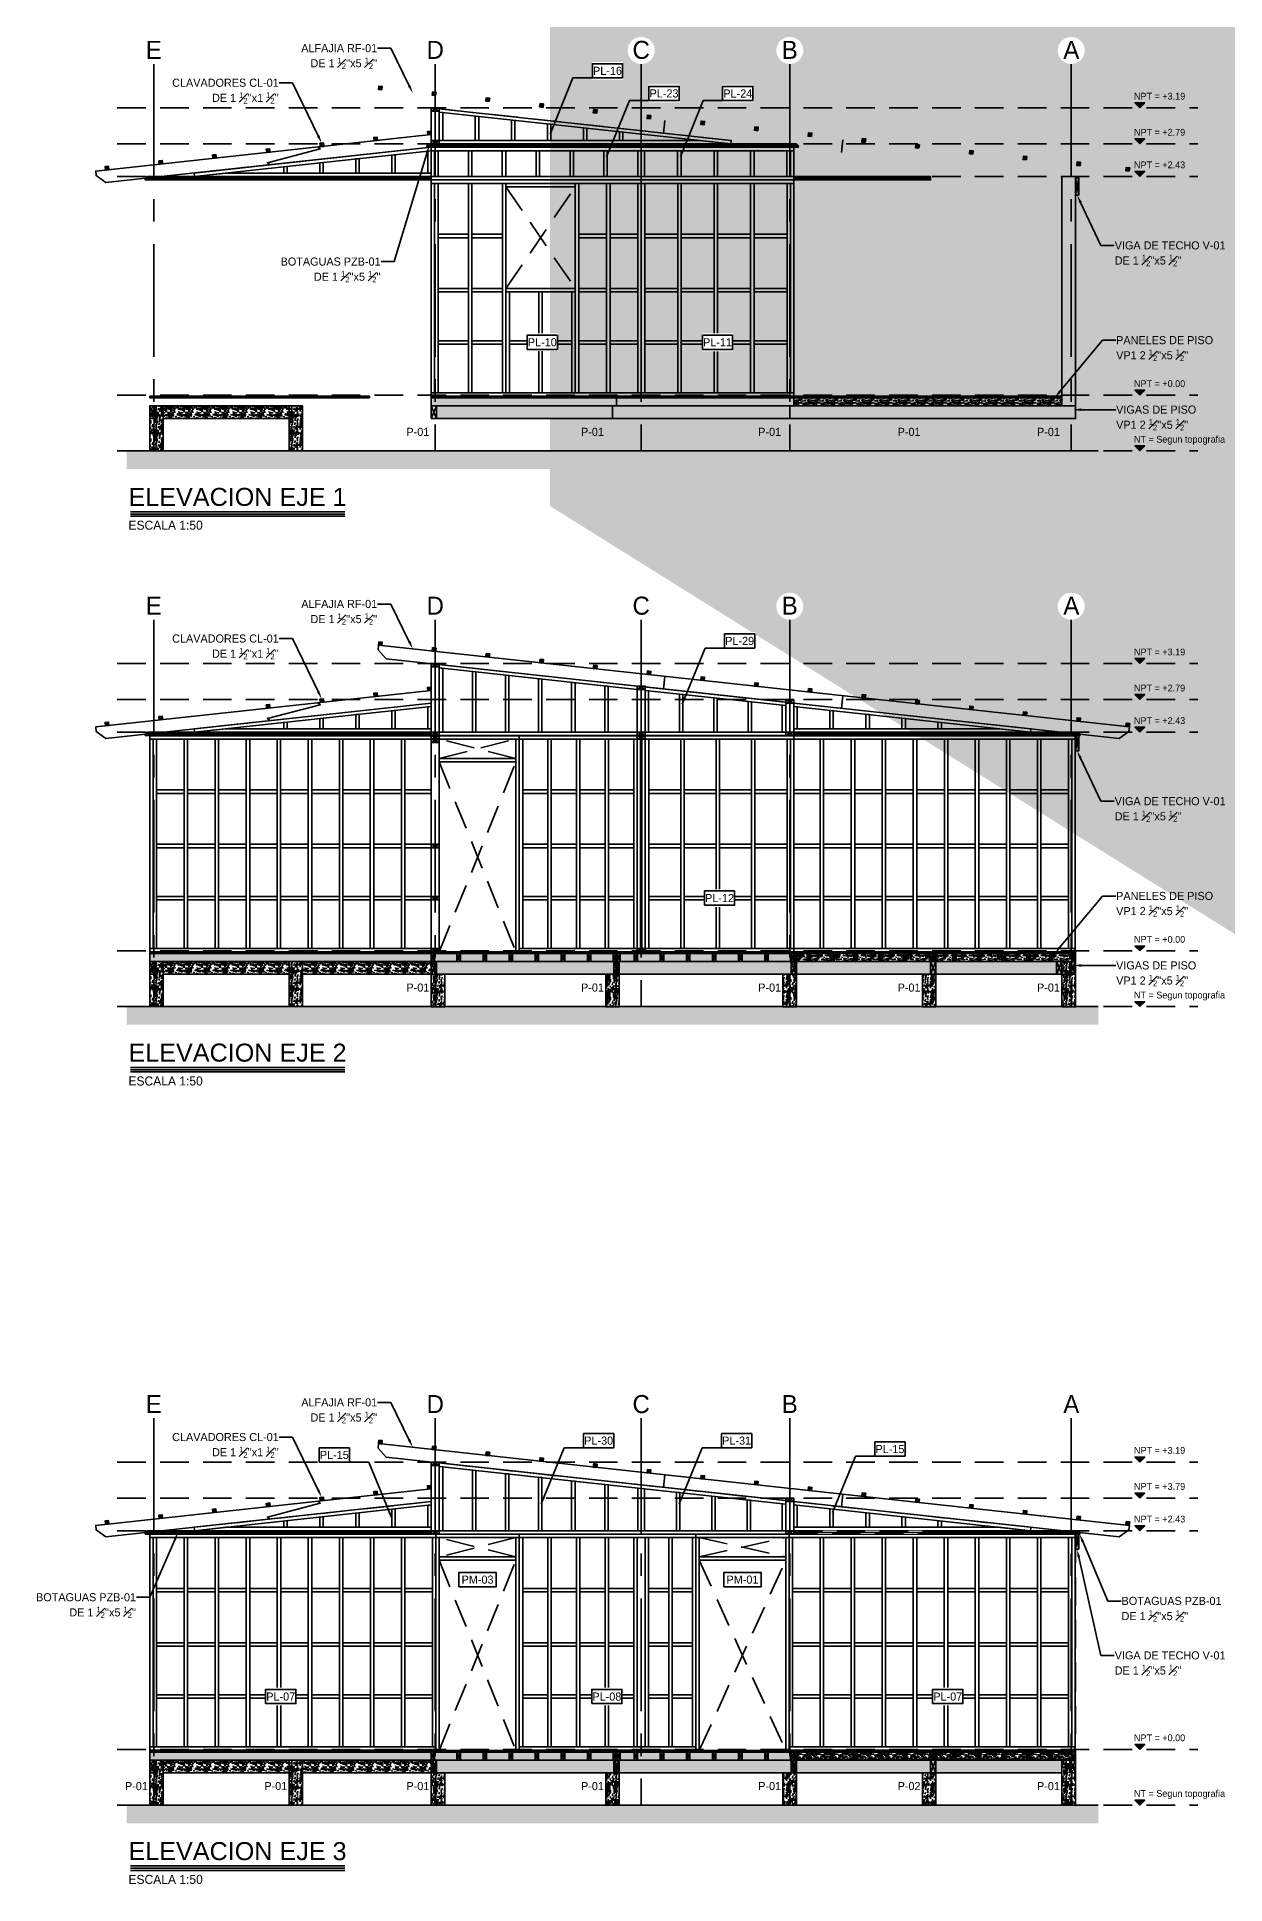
# Model space of a CAD drawing. Header units: millimetres. Extents: x 19438 to 19711, y 4351 to 4752.
# Drawn here: x 19472.44 to 19485.64, y 4488.22 to 4508.72 of the extents above; entities that cross this region are included whole.
import ezdxf
from ezdxf import colors
from ezdxf.entities.mleader import LeaderData, LeaderLine
from ezdxf.enums import TextEntityAlignment as Align
from ezdxf.math import Vec2, Vec3

# ---------------------------------------------------------------- set-up
doc = ezdxf.new("R2010")
doc.units = ezdxf.units.MM
doc.set_wipeout_variables(frame=1)
doc.linetypes.add('CENTER', pattern=[2, 1.25, -0.25, 0.25, -0.25])
doc.linetypes.add('HIDDEN2', pattern=[4.7625, 3.175, -1.5875])
for name, color, linetype in [('0 @ 0.5', 7, 'Continuous'), ('ALFAJIA', 3, 'Continuous'), ('CLAVADORES', 1, 'Continuous'), ('cotas', 1, 'Continuous'), ('cotas @ 0.02', 1, 'Continuous'), ('cotas @ 0.04', 1, 'Continuous'), ('cotas @ 0.05', 1, 'Continuous'), ('cotas @ 0.08', 1, 'Continuous'), ('cotas @ 0.1', 1, 'Continuous'), ('cotas @ 0.12', 1, 'Continuous'), ('cotas @ 0.125', 1, 'Continuous'), ('cotas @ 0.16', 1, 'Continuous'), ('cotas @ 0.2', 1, 'Continuous'), ('cotas @ 0.24', 1, 'Continuous'), ('cotas @ 0.25', 1, 'Continuous'), ('cotas @ 0.33', 1, 'Continuous'), ('cotas @ 0.48', 1, 'Continuous'), ('cotas @ 0.5', 1, 'Continuous'), ('cotas @ 0.64', 1, 'Continuous'), ('cotas @ 0.75', 1, 'Continuous'), ('cotas @ 0.96', 1, 'Continuous'), ('cotas @ 1', 1, 'Continuous'), ('cotas @ 1.2', 1, 'Continuous'), ('cotas @ 1.25', 1, 'Continuous'), ('cotas @ 1.5', 1, 'Continuous'), ('cotas @ 1.92', 1, 'Continuous'), ('cotas @ 10', 1, 'Continuous'), ('cotas @ 10.8', 1, 'Continuous'), ('cotas @ 100', 1, 'Continuous'), ('cotas @ 12', 1, 'Continuous'), ('cotas @ 15.36', 1, 'Continuous'), ('cotas @ 16', 1, 'Continuous'), ('cotas @ 2', 1, 'Continuous'), ('cotas @ 2.4', 1, 'Continuous'), ('cotas @ 2.5', 1, 'Continuous'), ('cotas @ 20', 1, 'Continuous'), ('cotas @ 200', 1, 'Continuous'), ('cotas @ 24', 1, 'Continuous'), ('cotas @ 3.6', 1, 'Continuous'), ('cotas @ 3.84', 1, 'Continuous'), ('cotas @ 30', 1, 'Continuous'), ('cotas @ 300', 1, 'Continuous'), ('cotas @ 36', 1, 'Continuous'), ('cotas @ 4', 1, 'Continuous'), ('cotas @ 4.8', 1, 'Continuous'), ('cotas @ 40', 1, 'Continuous'), ('cotas @ 400', 1, 'Continuous'), ('cotas @ 48', 1, 'Continuous'), ('cotas @ 5', 1, 'Continuous'), ('cotas @ 50', 1, 'Continuous'), ('cotas @ 500', 1, 'Continuous'), ('cotas @ 6', 1, 'Continuous'), ('cotas @ 7.2', 1, 'Continuous'), ('cotas @ 7.68', 1, 'Continuous'), ('cotas @ 8', 1, 'Continuous'), ('cotas @ 8.4', 1, 'Continuous'), ('cotas @ 9.6', 1, 'Continuous'), ('cotas @ 95.9969', 1, 'Continuous'), ('EJES', 2, 'CENTER'), ('EJES @ 0.5', 2, 'CENTER'), ('NIVELES', 2, 'Continuous'), ('NIVELES @ 0.5', 2, 'Continuous'), ('PANELES PARED', 2, 'Continuous'), ('PILOTES', 2, 'Continuous'), ('PROYECCION PANEL', 6, 'Continuous'), ('PZA', 3, 'Continuous'), ('TEXTO', 2, 'Continuous'), ('TEXTO @ 0.5', 2, 'Continuous'), ('TEXTOS TITULOS @ 0.5', 3, 'Continuous'), ('VIGAS DE PISO', 2, 'Continuous')]:
    doc.layers.add(name, color=color, linetype=linetype)
doc.styles.add('century gothic', font='GOTHIC.TTF')
doc.styles.add('century gothic smc', font='GOTHIC.TTF')
doc.styles.add('COTAS SMC', font='GOTHIC.TTF')
doc.styles.add('NOTAS', font='GOTHIC.TTF')
doc.styles.add('SMCtitulos', font='sanss___.ttf')
doc.styles.get("Standard").update_dxf_attribs({"font": 'arial.ttf'})
doc.dimstyles.new('ANOTATIVE 100 SMCONSTRUCCIONES', dxfattribs={"dimscale": 0, "dimtxt": 0.18, "dimasz": 0.15, "dimexe": 0.18, "dimexo": 0.09, "dimgap": 0.1, "dimtad": 1, "dimzin": 0, "dimdsep": 46, "dimtxsty": 'century gothic', "dimblk1": 'FLECHA1', "dimblk2": 'FLECHA1', "dimsah": 1, "dimcen": 0.18, "dimdle": 0.075, "dimclrd": 1, "dimclre": 1, "dimclrt": 2, "dimaunit": 1, "dimadec": 0, "dimazin": 0, "dimtfac": 0.75, "dimtix": 1, "dimtmove": 2, "dimatfit": 3, "dimfxl": 0.09, "dimtvp": 1.5, "dimtfill": 1, "dimtolj": 1, "dimtzin": 0, "dimarcsym": 0})
doc.dimstyles.new('PIES SMCONSTRUCCIONES', dxfattribs={"dimscale": 0, "dimtxt": 0.18, "dimasz": 0.2, "dimexe": 0.18, "dimexo": 0, "dimgap": 0.1, "dimtad": 1, "dimdec": 0, "dimlfac": 39.370079, "dimzin": 0, "dimdsep": 46, "dimlunit": 4, "dimtxsty": 'COTAS SMC', "dimblk1": 'FLECHA1', "dimblk2": 'FLECHA1', "dimsah": 1, "dimcen": 0.2, "dimdle": 0.075, "dimclrd": 1, "dimclre": 1, "dimclrt": 2, "dimaunit": 1, "dimadec": 0, "dimazin": 0, "dimtfac": 0.75, "dimtdec": 0, "dimtix": 1, "dimtmove": 2, "dimatfit": 3, "dimfxl": 0.09, "dimtvp": 1.5, "dimtfill": 1, "dimtolj": 1, "dimtzin": 0, "dimarcsym": 0})
doc.dimstyles.new('PULGADAS SMCONSTRUCCIONES', dxfattribs={"dimscale": 0, "dimtxt": 0.18, "dimasz": 0.125, "dimexe": 0.18, "dimexo": 0, "dimgap": 0.1, "dimtad": 1, "dimdec": 0, "dimlfac": 39.370079, "dimzin": 0, "dimdsep": 46, "dimtxsty": 'COTAS SMC', "dimblk1": 'FLECHA1', "dimblk2": 'FLECHA1', "dimsah": 1, "dimcen": 0.18, "dimdle": 0.075, "dimclrd": 1, "dimclre": 1, "dimclrt": 2, "dimaunit": 1, "dimadec": 0, "dimazin": 0, "dimtfac": 0.75, "dimtdec": 0, "dimtix": 1, "dimtmove": 2, "dimatfit": 3, "dimfxl": 0.09, "dimtvp": 1.5, "dimtfill": 1, "dimtolj": 1, "dimtzin": 0, "dimarcsym": 0})
pattern_1 = [(90, (-0.156, 0.142), (-0.2, 1e-17), [0.04, -0.16]), (98.9726, (-0.048, 0.144), (-0.199999525118, 1.200000005876), [0.0384708, -3.8086058]), (95.7105, (-0.06, 0.142), (-0.19999710144, 1.800000034755), [0.0401996, -1.9697752]), (74.5779, (-0.12, 0.142), (0.5999974677634, 2.1999999038893), [0.0601664, -5.9564754]), (83.6599, (-0.186, 0.146), (-4.086e-07, 0.200000063208), [0.0362216, -1.7748552]), (75.0686, (-0.072, 0.152), (0.199999673879, 0.799999998317), [0.0310484, -3.0737864]), (78.6901, (-0.188, 0.082), (-7.413e-08, 0.2000000583), [0.0815844, -0.9382194]), (95.7105, (-0.03, 0.144), (-0.19999710144, 1.800000034755), [0.0200998, -1.989875]), (90, (-0.114, 0.142), (-0.2, 1e-17), [0.02, -0.18]), (90, (-0.138, 0.102), (-0.2, 1e-17), [0.06, -0.14]), (101.3099, (-0.168, 0.142), (-0.19999948721, 0.79999995433), [0.020396, -0.9994078]), (92.7263, (-0.094, 0.122), (-0.1999992035454, 4.0000000589947), [0.0420476, -4.1627116]), (82.4054, (-0.088, 0.132), (0.19999873671, 1.599999971597), [0.0302654, -2.9962834]), (90, (-0.012, 0.122), (-0.2, 1e-17), [0.04, -0.16]), (88.8309, (-0.002, 0.102), (-1.5360345e-07, 0.2000000366479), [0.0980204, -9.70402]), (90, (-0.152, 0.102), (-0.2, 1e-17), [0.02, -0.18]), (90, (-0.168, 0.122), (-0.2, 1e-17), [0.02, -0.18]), (90, (-0.186, 0.032), (-0.2, 1e-17), [0.03, -0.17]), (80.5377, (-0.196, 0.086), (-7.752e-08, 0.200000015444), [0.0608276, -1.1557248]), (90, (-0.196, 0.022), (-0.2, 1e-17), [0.04, -0.16]), (90, (-0.016, 1e-18), (-0.2, 1e-17), [0.022, -0.178]), (90, (-0.026, 0.102), (-0.2, 1e-17), [0.02, -0.18]), (90, (-0.032, 2e-18), (-0.2, 1e-17), [0.042, -0.158]), (95.4403, (-0.044, 0.102), (-0.199998956714, 1.9999999402303), [0.04219, -4.1768144]), (90, (-0.06, 0.104), (-0.2, 1e-17), [0.038, -0.162]), (90, (-0.064, 4e-18), (-0.2, 1e-17), [0.022, -0.178]), (88.8309, (-0.096, 0.024), (-1.5360345e-07, 0.2000000366479), [0.0980204, -9.70402]), (90, (-0.114, 0.042), (-0.2, 1e-17), [0.02, -0.18]), (90, (-0.12, 0.022), (-0.2, 1e-17), [0.02, -0.18]), (90, (-0.12, 0.102), (-0.2, 1e-17), [0.04, -0.16]), (90, (-0.124, 0.062), (-0.2, 1e-17), [0.02, -0.18]), (90, (-0.148, 0.022), (-0.2, 1e-17), [0.04, -0.16]), (109.6538, (-0.064, 0.076), (-0.79999891494, 2.200000050424), [0.0297322, -2.9434812]), (101.3099, (-0.12, 0.042), (-0.19999948721, 0.79999995433), [0.020396, -0.9994078]), (101.3099, (-0.11, 0.122), (-0.19999948721, 0.79999995433), [0.020396, -0.9994078]), (95.7105, (-0.186, 0.062), (-0.19999710144, 1.800000034755), [0.0200998, -1.989875]), (79.6952, (-0.2, 1e-17), (0.19999893933, 1.199999995396), [0.0223606, -2.213707]), (78.6901, (-0.016, 0.022), (-7.413e-08, 0.2000000583), [0.020396, -0.9994078]), (180, (-0.012, 0.042), (-2e-17, -0.2), [0, -0.2]), (76.6076, (-0.124, 8e-18), (0.7999939065965, 3.400000044994), [0.043174, -4.2742308]), (101.3099, (-0.152, 0.122), (-0.19999948721, 0.79999995433), [0.020396, -0.9994078]), (100.3048, (-0.026, 0.122), (-0.199999208868, 0.999999957606), [0.0223606, -2.213707]), (78.6901, (-0.114, 0.062), (-7.413e-08, 0.2000000583), [0.020396, -0.9994078]), (78.6901, (-0.124, 0.082), (-7.413e-08, 0.2000000583), [0.020396, -0.9994078]), (71.5651, (-0.104, 6e-18), (-2.3367e-07, 0.19999995825), [0.0252982, -0.6071572]), (75.9638, (-0.172, 0.022), (-2.4875e-07, 0.19999992115), [0.0824622, -0.7421588]), (73.3008, (-0.186, 0.062), (0.39999874641, 1.399999991533), [0.0626418, -2.025419]), (90, (-0.196, 0.062), (-0.2, 1e-17), [0.024, -0.176]), (75.9638, (-0.032, 0.042), (-2.4875e-07, 0.19999992115), [0.0824622, -0.7421588]), (75.9638, (-0.046, 0.022), (-2.4875e-07, 0.19999992115), [0.0824622, -0.7421588]), (75.9638, (-0.064, 0.022), (-2.4875e-07, 0.19999992115), [0.0824622, -0.7421588]), (79.6952, (-0.152, 9e-18), (0.19999893933, 1.199999995396), [0.0223606, -2.213707]), (75.9638, (-0.148, 0.062), (-2.4875e-07, 0.19999992115), [0.041231, -0.78339]), (79.6952, (-0.088, 5e-18), (0.19999893933, 1.199999995396), [0.0223606, -2.213707]), (87.6141, (-0.074, 0.104), (-2.452822e-07, 0.199999989185), [0.0480416, -4.756123]), (79.6952, (-0.11, 0.082), (0.19999893933, 1.199999995396), [0.0223606, -2.213707]), (102.5288, (-0.106, 0.104), (-0.199999860747, 0.800000095695), [0.018439, -1.8254698]), (79.5626, (-0.078, 5e-18), (0.3999970687047, 2.199999936494), [0.0772788, -7.650591]), (81.8699, (-0.064, 0.076), (4.835e-08, 0.199999892184), [0.0282842, -1.3859292]), (94.7636, (-0.084, 0.022), (-0.199998289923, 2.199999989955), [0.0481664, -2.3601524]), (90, (-0.088, 0.07), (-0.2, 1e-17), [0.062, -0.138]), (74.7449, (-0.178, 1e-17), (0.199999664289, 0.799999942428), [0.0228036, -2.2575472]), (80.5377, (-0.012, 0.042), (-7.752e-08, 0.200000015444), [0.0608276, -1.1557248]), (70.0169, (-0.054, 3e-18), (0.19999986488, 0.599999976081), [0.0234094, -2.3175304]), (90, (-0.172, 0.162), (-0.2, 1e-17), [0.01, -0.19]), (90, (-0.084, 0.162), (-0.2, 1e-17), [0.02, -0.18]), (101.3099, (-0.012, 0.162), (-0.19999948721, 0.79999995433), [0.020396, -0.9994078]), (90, (-0.032, 0.164), (-0.2, 1e-17), [0.036, -0.164]), (73.3008, (-0.138, 0.162), (0.39999874641, 1.399999991533), [0.0208806, -2.0671802]), (78.0207, (-0.096, 0.164), (0.8002195416064, 3.7999999222511), [0.0368014, -6.7101288]), (180, (-0.012, 0.162), (-2e-17, -0.2), [0, -0.2]), (90, (-0.016, 0.182), (-0.2, 1e-17), [0.018, -0.182]), (90, (-0.054, 0.182), (-0.2, 1e-17), [0.018, -0.182]), (90, (-0.064, 0.182), (-0.2, 1e-17), [0.018, -0.182]), (66.0376, (-0.132, 0.182), (0.599997330343, 1.400000005486), [0.0196978, -1.9500724]), (78.5163, (-0.156, 0.182), (0.2000310941214, 0.99999999677376), [0.0183676, -13.043105]), (71.5651, (-0.084, 0.182), (-2.3367e-07, 0.19999995825), [0.0189736, -0.6134816]), (77.4712, (-0.182, 0.182), (0.19999992061, 1.000000064082), [0.018439, -1.8254698])]
pattern_2 = [(0, (0.142, 0.156), (0, 0.2), [0.04, -0.16]), (8.9726, (0.144, 0.048), (1.200000005876, 0.199999525118), [0.0384708, -3.8086058]), (5.7105, (0.142, 0.06), (1.800000034755, 0.19999710144), [0.0401996, -1.9697752]), (344.5779, (0.142, 0.12), (2.1999999038893, -0.5999974677634), [0.0601664, -5.9564754]), (353.6599, (0.146, 0.186), (0.200000063208, 4.086e-07), [0.0362216, -1.7748552]), (345.0686, (0.152, 0.072), (0.799999998317, -0.199999673879), [0.0310484, -3.0737864]), (348.6901, (0.082, 0.188), (0.2000000583, 7.413e-08), [0.0815844, -0.9382194]), (5.7105, (0.144, 0.03), (1.800000034755, 0.19999710144), [0.0200998, -1.989875]), (0, (0.142, 0.114), (0, 0.2), [0.02, -0.18]), (0, (0.102, 0.138), (0, 0.2), [0.06, -0.14]), (11.3099, (0.142, 0.168), (0.79999995433, 0.19999948721), [0.020396, -0.9994078]), (2.7263, (0.122, 0.094), (4.0000000589947, 0.1999992035454), [0.0420476, -4.1627116]), (352.4054, (0.132, 0.088), (1.599999971597, -0.19999873671), [0.0302654, -2.9962834]), (0, (0.122, 0.012), (0, 0.2), [0.04, -0.16]), (358.8309, (0.102, 0.002), (0.2000000366479, 1.5360345e-07), [0.0980204, -9.70402]), (0, (0.102, 0.152), (0, 0.2), [0.02, -0.18]), (0, (0.122, 0.168), (0, 0.2), [0.02, -0.18]), (0, (0.032, 0.186), (0, 0.2), [0.03, -0.17]), (350.5377, (0.086, 0.196), (0.200000015444, 7.752e-08), [0.0608276, -1.1557248]), (0, (0.022, 0.196), (0, 0.2), [0.04, -0.16]), (0, (0, 0.016), (0, 0.2), [0.022, -0.178]), (0, (0.102, 0.026), (0, 0.2), [0.02, -0.18]), (0, (0, 0.032), (0, 0.2), [0.042, -0.158]), (5.4403, (0.102, 0.044), (1.9999999402303, 0.199998956714), [0.04219, -4.1768144]), (0, (0.104, 0.06), (0, 0.2), [0.038, -0.162]), (0, (0, 0.064), (0, 0.2), [0.022, -0.178]), (358.8309, (0.024, 0.096), (0.2000000366479, 1.5360345e-07), [0.0980204, -9.70402]), (0, (0.042, 0.114), (0, 0.2), [0.02, -0.18]), (0, (0.022, 0.12), (0, 0.2), [0.02, -0.18]), (0, (0.102, 0.12), (0, 0.2), [0.04, -0.16]), (0, (0.062, 0.124), (0, 0.2), [0.02, -0.18]), (0, (0.022, 0.148), (0, 0.2), [0.04, -0.16]), (19.6538, (0.076, 0.064), (2.200000050424, 0.79999891494), [0.0297322, -2.9434812]), (11.3099, (0.042, 0.12), (0.79999995433, 0.19999948721), [0.020396, -0.9994078]), (11.3099, (0.122, 0.11), (0.79999995433, 0.19999948721), [0.020396, -0.9994078]), (5.7105, (0.062, 0.186), (1.800000034755, 0.19999710144), [0.0200998, -1.989875]), (349.6952, (0, 0.2), (1.199999995396, -0.19999893933), [0.0223606, -2.213707]), (348.6901, (0.022, 0.016), (0.2000000583, 7.413e-08), [0.020396, -0.9994078]), (90, (0.042, 0.012), (-0.2, 1e-17), [0, -0.2]), (346.6076, (0, 0.124), (3.400000044994, -0.7999939065965), [0.043174, -4.2742308]), (11.3099, (0.122, 0.152), (0.79999995433, 0.19999948721), [0.020396, -0.9994078]), (10.3048, (0.122, 0.026), (0.999999957606, 0.199999208868), [0.0223606, -2.213707]), (348.6901, (0.062, 0.114), (0.2000000583, 7.413e-08), [0.020396, -0.9994078]), (348.6901, (0.082, 0.124), (0.2000000583, 7.413e-08), [0.020396, -0.9994078]), (341.5651, (0, 0.104), (0.19999995825, 2.3367e-07), [0.0252982, -0.6071572]), (345.9638, (0.022, 0.172), (0.19999992115, 2.4875e-07), [0.0824622, -0.7421588]), (343.3008, (0.062, 0.186), (1.399999991533, -0.39999874641), [0.0626418, -2.025419]), (0, (0.062, 0.196), (0, 0.2), [0.024, -0.176]), (345.9638, (0.042, 0.032), (0.19999992115, 2.4875e-07), [0.0824622, -0.7421588]), (345.9638, (0.022, 0.046), (0.19999992115, 2.4875e-07), [0.0824622, -0.7421588]), (345.9638, (0.022, 0.064), (0.19999992115, 2.4875e-07), [0.0824622, -0.7421588]), (349.6952, (0, 0.152), (1.199999995396, -0.19999893933), [0.0223606, -2.213707]), (345.9638, (0.062, 0.148), (0.19999992115, 2.4875e-07), [0.041231, -0.78339]), (349.6952, (0, 0.088), (1.199999995396, -0.19999893933), [0.0223606, -2.213707]), (357.6141, (0.104, 0.074), (0.199999989185, 2.452822e-07), [0.0480416, -4.756123]), (349.6952, (0.082, 0.11), (1.199999995396, -0.19999893933), [0.0223606, -2.213707]), (12.5288, (0.104, 0.106), (0.800000095695, 0.199999860747), [0.018439, -1.8254698]), (349.5626, (0, 0.078), (2.199999936494, -0.3999970687047), [0.0772788, -7.650591]), (351.8699, (0.076, 0.064), (0.199999892184, -4.835e-08), [0.0282842, -1.3859292]), (4.7636, (0.022, 0.084), (2.199999989955, 0.199998289923), [0.0481664, -2.3601524]), (0, (0.07, 0.088), (0, 0.2), [0.062, -0.138]), (344.7449, (0, 0.178), (0.799999942428, -0.199999664289), [0.0228036, -2.2575472]), (350.5377, (0.042, 0.012), (0.200000015444, 7.752e-08), [0.0608276, -1.1557248]), (340.0169, (0, 0.054), (0.599999976081, -0.19999986488), [0.0234094, -2.3175304]), (0, (0.162, 0.172), (0, 0.2), [0.01, -0.19]), (0, (0.162, 0.084), (0, 0.2), [0.02, -0.18]), (11.3099, (0.162, 0.012), (0.79999995433, 0.19999948721), [0.020396, -0.9994078]), (0, (0.164, 0.032), (0, 0.2), [0.036, -0.164]), (343.3008, (0.162, 0.138), (1.399999991533, -0.39999874641), [0.0208806, -2.0671802]), (348.0207, (0.164, 0.096), (3.7999999222511, -0.8002195416064), [0.0368014, -6.7101288]), (90, (0.162, 0.012), (-0.2, 1e-17), [0, -0.2]), (0, (0.182, 0.016), (0, 0.2), [0.018, -0.182]), (0, (0.182, 0.054), (0, 0.2), [0.018, -0.182]), (0, (0.182, 0.064), (0, 0.2), [0.018, -0.182]), (336.0376, (0.182, 0.132), (1.400000005486, -0.599997330343), [0.0196978, -1.9500724]), (348.5163, (0.182, 0.156), (0.99999999677376, -0.2000310941214), [0.0183676, -13.043105]), (341.5651, (0.182, 0.084), (0.19999995825, 2.3367e-07), [0.0189736, -0.6134816]), (347.4712, (0.182, 0.182), (1.000000064082, -0.19999992061), [0.018439, -1.8254698])]
pattern_3 = [(0, (0.142, -6.01274), (0, 0.2), [0.04, -0.16]), (8.9726, (0.144, -6.120745), (1.200000005876, 0.199999525118), [0.0384708, -3.8086058]), (5.7105, (0.142, -6.108745), (1.800000034755, 0.19999710144), [0.0401996, -1.9697752]), (344.5779, (0.142, -6.048745), (2.1999999038893, -0.5999974677634), [0.0601664, -5.9564754]), (353.6599, (0.146, -5.982745), (0.200000063208, 4.086e-07), [0.0362216, -1.7748552]), (345.0686, (0.152, -6.096745), (0.799999998317, -0.199999673879), [0.0310484, -3.0737864]), (348.6901, (0.082, -5.980745), (0.2000000583, 7.413e-08), [0.0815844, -0.9382194]), (5.7105, (0.144, -6.138745), (1.800000034755, 0.19999710144), [0.0200998, -1.989875]), (0, (0.142, -6.05474), (0, 0.2), [0.02, -0.18]), (0, (0.102, -6.03074), (0, 0.2), [0.06, -0.14]), (11.3099, (0.142, -6.000745), (0.79999995433, 0.19999948721), [0.020396, -0.9994078]), (2.7263, (0.122, -6.074745), (4.0000000589947, 0.1999992035454), [0.0420476, -4.1627116]), (352.4054, (0.132, -6.080745), (1.599999971597, -0.19999873671), [0.0302654, -2.9962834]), (0, (0.122, -6.15674), (0, 0.2), [0.04, -0.16]), (358.8309, (0.102, -6.1667448), (0.2000000366479, 1.5360345e-07), [0.0980204, -9.70402]), (0, (0.102, -6.01674), (0, 0.2), [0.02, -0.18]), (0, (0.122, -6.00074), (0, 0.2), [0.02, -0.18]), (0, (0.032, -5.98274), (0, 0.2), [0.03, -0.17]), (350.5377, (0.086, -5.972745), (0.200000015444, 7.752e-08), [0.0608276, -1.1557248]), (0, (0.022, -5.97274), (0, 0.2), [0.04, -0.16]), (0, (0, -6.15274), (0, 0.2), [0.022, -0.178]), (0, (0.102, -6.14274), (0, 0.2), [0.02, -0.18]), (0, (0, -6.13674), (0, 0.2), [0.042, -0.158]), (5.4403, (0.102, -6.124745), (1.9999999402303, 0.199998956714), [0.04219, -4.1768144]), (0, (0.104, -6.10874), (0, 0.2), [0.038, -0.162]), (0, (0, -6.10474), (0, 0.2), [0.022, -0.178]), (358.8309, (0.024, -6.0727448), (0.2000000366479, 1.5360345e-07), [0.0980204, -9.70402]), (0, (0.042, -6.05474), (0, 0.2), [0.02, -0.18]), (0, (0.022, -6.04874), (0, 0.2), [0.02, -0.18]), (0, (0.102, -6.04874), (0, 0.2), [0.04, -0.16]), (0, (0.062, -6.04474), (0, 0.2), [0.02, -0.18]), (0, (0.022, -6.02074), (0, 0.2), [0.04, -0.16]), (19.6538, (0.076, -6.104745), (2.200000050424, 0.79999891494), [0.0297322, -2.9434812]), (11.3099, (0.042, -6.048745), (0.79999995433, 0.19999948721), [0.020396, -0.9994078]), (11.3099, (0.122, -6.058745), (0.79999995433, 0.19999948721), [0.020396, -0.9994078]), (5.7105, (0.062, -5.982745), (1.800000034755, 0.19999710144), [0.0200998, -1.989875]), (349.6952, (0, -5.968745), (1.199999995396, -0.19999893933), [0.0223606, -2.213707]), (348.6901, (0.022, -6.152745), (0.2000000583, 7.413e-08), [0.020396, -0.9994078]), (90, (0.042, -6.15674), (-0.2, 1e-17), [0, -0.2]), (346.6076, (0, -6.044745), (3.400000044994, -0.7999939065965), [0.043174, -4.2742308]), (11.3099, (0.122, -6.016745), (0.79999995433, 0.19999948721), [0.020396, -0.9994078]), (10.3048, (0.122, -6.142745), (0.999999957606, 0.199999208868), [0.0223606, -2.213707]), (348.6901, (0.062, -6.054745), (0.2000000583, 7.413e-08), [0.020396, -0.9994078]), (348.6901, (0.082, -6.044745), (0.2000000583, 7.413e-08), [0.020396, -0.9994078]), (341.5651, (0, -6.064745), (0.19999995825, 2.3367e-07), [0.0252982, -0.6071572]), (345.9638, (0.022, -5.996745), (0.19999992115, 2.4875e-07), [0.0824622, -0.7421588]), (343.3008, (0.062, -5.982745), (1.399999991533, -0.39999874641), [0.0626418, -2.025419]), (0, (0.062, -5.97274), (0, 0.2), [0.024, -0.176]), (345.9638, (0.042, -6.136745), (0.19999992115, 2.4875e-07), [0.0824622, -0.7421588]), (345.9638, (0.022, -6.122745), (0.19999992115, 2.4875e-07), [0.0824622, -0.7421588]), (345.9638, (0.022, -6.104745), (0.19999992115, 2.4875e-07), [0.0824622, -0.7421588]), (349.6952, (0, -6.016745), (1.199999995396, -0.19999893933), [0.0223606, -2.213707]), (345.9638, (0.062, -6.020745), (0.19999992115, 2.4875e-07), [0.041231, -0.78339]), (349.6952, (0, -6.080745), (1.199999995396, -0.19999893933), [0.0223606, -2.213707]), (357.6141, (0.104, -6.094745), (0.199999989185, 2.452822e-07), [0.0480416, -4.756123]), (349.6952, (0.082, -6.058745), (1.199999995396, -0.19999893933), [0.0223606, -2.213707]), (12.5288, (0.104, -6.062745), (0.800000095695, 0.199999860747), [0.018439, -1.8254698]), (349.5626, (0, -6.090745), (2.199999936494, -0.3999970687047), [0.0772788, -7.650591]), (351.8699, (0.076, -6.104745), (0.199999892184, -4.835e-08), [0.0282842, -1.3859292]), (4.7636, (0.022, -6.084745), (2.199999989955, 0.199998289923), [0.0481664, -2.3601524]), (0, (0.07, -6.08074), (0, 0.2), [0.062, -0.138]), (344.7449, (0, -5.990745), (0.799999942428, -0.199999664289), [0.0228036, -2.2575472]), (350.5377, (0.042, -6.156745), (0.200000015444, 7.752e-08), [0.0608276, -1.1557248]), (340.0169, (0, -6.114745), (0.599999976081, -0.19999986488), [0.0234094, -2.3175304]), (0, (0.162, -5.99674), (0, 0.2), [0.01, -0.19]), (0, (0.162, -6.08474), (0, 0.2), [0.02, -0.18]), (11.3099, (0.162, -6.156745), (0.79999995433, 0.19999948721), [0.020396, -0.9994078]), (0, (0.164, -6.13674), (0, 0.2), [0.036, -0.164]), (343.3008, (0.162, -6.030745), (1.399999991533, -0.39999874641), [0.0208806, -2.0671802]), (348.0207, (0.164, -6.072745), (3.7999999222511, -0.8002195416064), [0.0368014, -6.7101288]), (90, (0.162, -6.15674), (-0.2, 1e-17), [0, -0.2]), (0, (0.182, -6.15274), (0, 0.2), [0.018, -0.182]), (0, (0.182, -6.11474), (0, 0.2), [0.018, -0.182]), (0, (0.182, -6.10474), (0, 0.2), [0.018, -0.182]), (336.0376, (0.182, -6.036745), (1.400000005486, -0.599997330343), [0.0196978, -1.9500724]), (348.5163, (0.182, -6.0127448), (0.99999999677376, -0.2000310941214), [0.0183676, -13.043105]), (341.5651, (0.182, -6.084745), (0.19999995825, 2.3367e-07), [0.0189736, -0.6134816]), (347.4712, (0.182, -5.986745), (1.000000064082, -0.19999992061), [0.018439, -1.8254698])]
pattern_4 = [(0, (0.142, -14.87515), (0, 0.2), [0.04, -0.16]), (8.9726, (0.144, -14.983153), (1.200000005876, 0.199999525118), [0.0384708, -3.8086058]), (5.7105, (0.142, -14.971153), (1.800000034755, 0.19999710144), [0.0401996, -1.9697752]), (344.5779, (0.142, -14.9111526), (2.1999999038893, -0.5999974677634), [0.0601664, -5.9564754]), (353.6599, (0.146, -14.845153), (0.200000063208, 4.086e-07), [0.0362216, -1.7748552]), (345.0686, (0.152, -14.959153), (0.799999998317, -0.199999673879), [0.0310484, -3.0737864]), (348.6901, (0.082, -14.843153), (0.2000000583, 7.413e-08), [0.0815844, -0.9382194]), (5.7105, (0.144, -15.001153), (1.800000034755, 0.19999710144), [0.0200998, -1.989875]), (0, (0.142, -14.91715), (0, 0.2), [0.02, -0.18]), (0, (0.102, -14.89315), (0, 0.2), [0.06, -0.14]), (11.3099, (0.142, -14.863153), (0.79999995433, 0.19999948721), [0.020396, -0.9994078]), (2.7263, (0.122, -14.937153), (4.0000000589947, 0.1999992035454), [0.0420476, -4.1627116]), (352.4054, (0.132, -14.943153), (1.599999971597, -0.19999873671), [0.0302654, -2.9962834]), (0, (0.122, -15.01915), (0, 0.2), [0.04, -0.16]), (358.8309, (0.102, -15.0291526), (0.2000000366479, 1.5360345e-07), [0.0980204, -9.70402]), (0, (0.102, -14.87915), (0, 0.2), [0.02, -0.18]), (0, (0.122, -14.86315), (0, 0.2), [0.02, -0.18]), (0, (0.032, -14.84515), (0, 0.2), [0.03, -0.17]), (350.5377, (0.086, -14.835153), (0.200000015444, 7.752e-08), [0.0608276, -1.1557248]), (0, (0.022, -14.83515), (0, 0.2), [0.04, -0.16]), (0, (0, -15.01515), (0, 0.2), [0.022, -0.178]), (0, (0.102, -15.00515), (0, 0.2), [0.02, -0.18]), (0, (0, -14.99915), (0, 0.2), [0.042, -0.158]), (5.4403, (0.102, -14.987153), (1.9999999402303, 0.199998956714), [0.04219, -4.1768144]), (0, (0.104, -14.97115), (0, 0.2), [0.038, -0.162]), (0, (0, -14.96715), (0, 0.2), [0.022, -0.178]), (358.8309, (0.024, -14.9351526), (0.2000000366479, 1.5360345e-07), [0.0980204, -9.70402]), (0, (0.042, -14.91715), (0, 0.2), [0.02, -0.18]), (0, (0.022, -14.91115), (0, 0.2), [0.02, -0.18]), (0, (0.102, -14.91115), (0, 0.2), [0.04, -0.16]), (0, (0.062, -14.90715), (0, 0.2), [0.02, -0.18]), (0, (0.022, -14.88315), (0, 0.2), [0.04, -0.16]), (19.6538, (0.076, -14.967153), (2.200000050424, 0.79999891494), [0.0297322, -2.9434812]), (11.3099, (0.042, -14.911153), (0.79999995433, 0.19999948721), [0.020396, -0.9994078]), (11.3099, (0.122, -14.921153), (0.79999995433, 0.19999948721), [0.020396, -0.9994078]), (5.7105, (0.062, -14.845153), (1.800000034755, 0.19999710144), [0.0200998, -1.989875]), (349.6952, (0, -14.831153), (1.199999995396, -0.19999893933), [0.0223606, -2.213707]), (348.6901, (0.022, -15.015153), (0.2000000583, 7.413e-08), [0.020396, -0.9994078]), (90, (0.042, -15.01915), (-0.2, 1e-17), [0, -0.2]), (346.6076, (0, -14.907153), (3.400000044994, -0.7999939065965), [0.043174, -4.2742308]), (11.3099, (0.122, -14.879153), (0.79999995433, 0.19999948721), [0.020396, -0.9994078]), (10.3048, (0.122, -15.005153), (0.999999957606, 0.199999208868), [0.0223606, -2.213707]), (348.6901, (0.062, -14.917153), (0.2000000583, 7.413e-08), [0.020396, -0.9994078]), (348.6901, (0.082, -14.907153), (0.2000000583, 7.413e-08), [0.020396, -0.9994078]), (341.5651, (0, -14.92715), (0.19999995825, 2.3367e-07), [0.0252982, -0.6071572]), (345.9638, (0.022, -14.859153), (0.19999992115, 2.4875e-07), [0.0824622, -0.7421588]), (343.3008, (0.062, -14.845153), (1.399999991533, -0.39999874641), [0.0626418, -2.025419]), (0, (0.062, -14.83515), (0, 0.2), [0.024, -0.176]), (345.9638, (0.042, -14.999153), (0.19999992115, 2.4875e-07), [0.0824622, -0.7421588]), (345.9638, (0.022, -14.985153), (0.19999992115, 2.4875e-07), [0.0824622, -0.7421588]), (345.9638, (0.022, -14.967153), (0.19999992115, 2.4875e-07), [0.0824622, -0.7421588]), (349.6952, (0, -14.879153), (1.199999995396, -0.19999893933), [0.0223606, -2.213707]), (345.9638, (0.062, -14.883153), (0.19999992115, 2.4875e-07), [0.041231, -0.78339]), (349.6952, (0, -14.943153), (1.199999995396, -0.19999893933), [0.0223606, -2.213707]), (357.6141, (0.104, -14.957153), (0.199999989185, 2.452822e-07), [0.0480416, -4.756123]), (349.6952, (0.082, -14.921153), (1.199999995396, -0.19999893933), [0.0223606, -2.213707]), (12.5288, (0.104, -14.925153), (0.800000095695, 0.199999860747), [0.018439, -1.8254698]), (349.5626, (0, -14.9531526), (2.199999936494, -0.3999970687047), [0.0772788, -7.650591]), (351.8699, (0.076, -14.967153), (0.199999892184, -4.835e-08), [0.0282842, -1.3859292]), (4.7636, (0.022, -14.947153), (2.199999989955, 0.199998289923), [0.0481664, -2.3601524]), (0, (0.07, -14.94315), (0, 0.2), [0.062, -0.138]), (344.7449, (0, -14.853153), (0.799999942428, -0.199999664289), [0.0228036, -2.2575472]), (350.5377, (0.042, -15.019153), (0.200000015444, 7.752e-08), [0.0608276, -1.1557248]), (340.0169, (0, -14.977153), (0.599999976081, -0.19999986488), [0.0234094, -2.3175304]), (0, (0.162, -14.85915), (0, 0.2), [0.01, -0.19]), (0, (0.162, -14.94715), (0, 0.2), [0.02, -0.18]), (11.3099, (0.162, -15.019153), (0.79999995433, 0.19999948721), [0.020396, -0.9994078]), (0, (0.164, -14.99915), (0, 0.2), [0.036, -0.164]), (343.3008, (0.162, -14.893153), (1.399999991533, -0.39999874641), [0.0208806, -2.0671802]), (348.0207, (0.164, -14.9351526), (3.7999999222511, -0.8002195416064), [0.0368014, -6.7101288]), (90, (0.162, -15.01915), (-0.2, 1e-17), [0, -0.2]), (0, (0.182, -15.01515), (0, 0.2), [0.018, -0.182]), (0, (0.182, -14.97715), (0, 0.2), [0.018, -0.182]), (0, (0.182, -14.96715), (0, 0.2), [0.018, -0.182]), (336.0376, (0.182, -14.899153), (1.400000005486, -0.599997330343), [0.0196978, -1.9500724]), (348.5163, (0.182, -14.8751526), (0.99999999677376, -0.2000310941214), [0.0183676, -13.043105]), (341.5651, (0.182, -14.94715), (0.19999995825, 2.3367e-07), [0.0189736, -0.6134816]), (347.4712, (0.182, -14.849153), (1.000000064082, -0.19999992061), [0.018439, -1.8254698])]

# ---------------------------------------------------------------- blocks, each defined once
blk = doc.blocks.new('PP16')
at = {"layer": 'PANELES PARED', "color": 8, "linetype": 'HIDDEN2', "ltscale": 0.1}
for p, q in [((19450.723, 4512.236), (19451.683, 4512.45)), ((19450.723, 4512.45), (19451.683, 4512.236)), ((19450.723, 4510.088), (19451.683, 4512.198)), ((19450.723, 4512.198), (19451.683, 4510.088))]:
    blk.add_line(p, q, dxfattribs=at)
at = {"layer": 'PANELES PARED'}
for points in [[(19450.685, 4512.45), (19450.685, 4512.488), (19451.721, 4512.488), (19451.721, 4512.45)], [(19450.723, 4512.45), (19450.685, 4512.45), (19450.685, 4510.088), (19450.723, 4510.088)], [(19451.721, 4512.45), (19451.683, 4512.45), (19451.683, 4510.088), (19451.721, 4510.088)], [(19450.723, 4512.198), (19450.723, 4512.236), (19451.683, 4512.236), (19451.683, 4512.198)]]:
    blk.add_lwpolyline(points, close=True, dxfattribs=at)
blk = doc.blocks.new('PP17')
at = {"layer": 'PANELES PARED', "color": 8, "linetype": 'HIDDEN2', "ltscale": 0.1}
for p, q in [((19433.321, 4512.879), (19432.471, 4513.093)), ((19433.321, 4513.093), (19432.471, 4512.879)), ((19432.471, 4512.841), (19433.321, 4510.731)), ((19432.471, 4510.731), (19433.321, 4512.841))]:
    blk.add_line(p, q, dxfattribs=at)
at = {"layer": 'PANELES PARED'}
for points in [[(19432.433, 4513.131), (19432.433, 4513.093), (19433.359, 4513.093), (19433.359, 4513.131)], [(19432.471, 4513.093), (19432.433, 4513.093), (19432.433, 4510.731), (19432.471, 4510.731)], [(19433.359, 4513.093), (19433.321, 4513.093), (19433.321, 4510.731), (19433.359, 4510.731)], [(19432.471, 4512.879), (19432.471, 4512.841), (19433.321, 4512.841), (19433.321, 4512.879)]]:
    blk.add_lwpolyline(points, close=True, dxfattribs=at)
blk = doc.blocks.new('PP7')
at = {"layer": 'PANELES PARED'}
for points in [[(19430.093, 4526.298), (19430.093, 4526.336), (19426.915, 4526.336), (19426.915, 4526.298)], [(19426.915, 4523.974), (19426.953, 4523.974), (19426.953, 4526.298), (19426.915, 4526.298)], [(19427.26, 4523.974), (19427.298, 4523.974), (19427.298, 4526.298), (19427.26, 4526.298)], [(19427.604, 4523.974), (19427.642, 4523.974), (19427.642, 4526.298), (19427.604, 4526.298)], [(19427.949, 4523.974), (19427.987, 4523.974), (19427.987, 4526.298), (19427.949, 4526.298)], [(19428.294, 4523.974), (19428.332, 4523.974), (19428.332, 4526.298), (19428.294, 4526.298)], [(19428.638, 4523.974), (19428.676, 4523.974), (19428.676, 4526.298), (19428.638, 4526.298)], [(19428.983, 4523.974), (19429.021, 4523.974), (19429.021, 4526.298), (19428.983, 4526.298)], [(19429.328, 4523.974), (19429.366, 4523.974), (19429.366, 4526.298), (19429.328, 4526.298)], [(19429.673, 4523.974), (19429.711, 4523.974), (19429.711, 4526.298), (19429.673, 4526.298)], [(19430.017, 4523.974), (19430.055, 4523.974), (19430.055, 4526.298), (19430.017, 4526.298)], [(19430.055, 4523.974), (19430.093, 4523.974), (19430.093, 4526.298), (19430.055, 4526.298)], [(19427.26, 4525.695), (19427.26, 4525.733), (19426.953, 4525.733), (19426.953, 4525.695)], [(19427.604, 4525.695), (19427.604, 4525.733), (19427.298, 4525.733), (19427.298, 4525.695)], [(19427.949, 4525.695), (19427.949, 4525.733), (19427.642, 4525.733), (19427.642, 4525.695)], [(19428.294, 4525.695), (19428.294, 4525.733), (19427.987, 4525.733), (19427.987, 4525.695)], [(19428.638, 4525.695), (19428.638, 4525.733), (19428.332, 4525.733), (19428.332, 4525.695)], [(19428.983, 4525.695), (19428.983, 4525.733), (19428.676, 4525.733), (19428.676, 4525.695)], [(19429.328, 4525.695), (19429.328, 4525.733), (19429.021, 4525.733), (19429.021, 4525.695)], [(19429.673, 4525.695), (19429.673, 4525.733), (19429.366, 4525.733), (19429.366, 4525.695)], [(19430.017, 4525.695), (19430.017, 4525.733), (19429.711, 4525.733), (19429.711, 4525.695)], [(19427.26, 4525.092), (19427.26, 4525.13), (19426.953, 4525.13), (19426.953, 4525.092)], [(19427.604, 4525.092), (19427.604, 4525.13), (19427.298, 4525.13), (19427.298, 4525.092)], [(19427.949, 4525.092), (19427.949, 4525.13), (19427.642, 4525.13), (19427.642, 4525.092)], [(19428.294, 4525.092), (19428.294, 4525.13), (19427.987, 4525.13), (19427.987, 4525.092)], [(19428.638, 4525.092), (19428.638, 4525.13), (19428.332, 4525.13), (19428.332, 4525.092)], [(19428.983, 4525.092), (19428.983, 4525.13), (19428.676, 4525.13), (19428.676, 4525.092)], [(19429.328, 4525.092), (19429.328, 4525.13), (19429.021, 4525.13), (19429.021, 4525.092)], [(19429.673, 4525.092), (19429.673, 4525.13), (19429.366, 4525.13), (19429.366, 4525.092)], [(19430.017, 4525.092), (19430.017, 4525.13), (19429.711, 4525.13), (19429.711, 4525.092)], [(19427.26, 4524.514), (19427.26, 4524.552), (19426.953, 4524.552), (19426.953, 4524.514)], [(19427.604, 4524.514), (19427.604, 4524.552), (19427.298, 4524.552), (19427.298, 4524.514)], [(19427.949, 4524.514), (19427.949, 4524.552), (19427.642, 4524.552), (19427.642, 4524.514)], [(19428.294, 4524.514), (19428.294, 4524.552), (19427.987, 4524.552), (19427.987, 4524.514)], [(19428.638, 4524.514), (19428.638, 4524.552), (19428.332, 4524.552), (19428.332, 4524.514)], [(19428.983, 4524.514), (19428.983, 4524.552), (19428.676, 4524.552), (19428.676, 4524.514)], [(19429.328, 4524.514), (19429.328, 4524.552), (19429.021, 4524.552), (19429.021, 4524.514)], [(19429.673, 4524.514), (19429.673, 4524.552), (19429.366, 4524.552), (19429.366, 4524.514)], [(19430.017, 4524.514), (19430.017, 4524.552), (19429.711, 4524.552), (19429.711, 4524.514)], [(19430.093, 4523.936), (19430.093, 4523.974), (19426.915, 4523.974), (19426.915, 4523.936)]]:
    blk.add_lwpolyline(points, close=True, dxfattribs=at)
blk = doc.blocks.new('ejes')
at = {"color": 2, "linetype": 'Continuous'}
blk.add_wipeout([(-0.109, 0.275), (-0.065, 0.291), (-0.006, 0.3), (0.06, 0.297), (0.095, 0.288), (0.16, 0.261), (0.183, 0.246), (0.215, 0.22), (0.241, 0.193), (0.271, 0.149), (0.271, 0.149), (0.292, 0.103), (0.304, 0.065), (0.309, 0.032), (0.31, 0.001), (0.309, -0.027), (0.309, -0.027), (0.3, -0.077), (0.288, -0.113), (0.279, -0.133), (0.259, -0.168), (0.238, -0.195), (0.219, -0.215), (0.19, -0.24), (0.159, -0.26), (0.125, -0.277), (0.089, -0.289), (0.046, -0.297), (0.01, -0.299), (-0.037, -0.296), (-0.069, -0.289), (-0.097, -0.279), (-0.144, -0.256), (-0.171, -0.238), (-0.192, -0.221), (-0.215, -0.197), (-0.215, -0.197), (-0.257, -0.136), (-0.272, -0.101), (-0.272, -0.101), (-0.287, -0.034), (-0.29, 0.001), (-0.287, 0.036), (-0.281, 0.07), (-0.273, 0.099), (-0.258, 0.134), (-0.234, 0.174), (-0.216, 0.198), (-0.197, 0.217), (-0.175, 0.236), (-0.154, 0.251), (-0.126, 0.268), (-0.126, 0.268), (-0.118, 0.272)], dxfattribs=at)
at = {"layer": 'EJES', "color": 3}
blk.add_attdef('EJES', text='', height=0.3, dxfattribs=at).set_placement((0.01, -0.174), align=Align.CENTER)
blk = doc.blocks.new('P01')
h = blk.add_hatch()
h.set_pattern_fill('MADERA_03', color=250, scale=0.2, angle=90, pattern_type=2)
h.set_pattern_definition(pattern_1)
h.paths.add_polyline_path([(19444.003, 4504.126), (19444.153, 4504.126), (19444.153, 4504.626), (19444.003, 4504.626)])
blk.add_lwpolyline([(19444.003, 4504.126), (19444.153, 4504.126), (19444.153, 4504.626), (19444.003, 4504.626)], close=True)
blk = doc.blocks.new('*U13')
at = {"color": 2}
blk.add_line((0, 0.052), (4.761, 0.052), dxfattribs=at)
at = {"color": 250}
blk.add_line((0, 0), (4.761, 0), dxfattribs=at)
at = {"color": 7}
blk.add_line((0, -0.047), (4.761, -0.047), dxfattribs=at)
at = {"color": 0, "linetype": 'ByBlock', "lineweight": -2, "style": 'NOTAS'}
for tag, p in [('1TITLE', (0.027, 1.014)), ('2TITLE', (-0.043, 0.181))]:
    blk.add_attdef(tag, p, '', height=0.3, dxfattribs=at)
blk.add_attdef('SCALE', text='', height=0.18, dxfattribs=at).set_placement((-0.043, -0.148), align=Align.TOP_LEFT)
blk = doc.blocks.new('PP10')
at = {"layer": 'PANELES PARED', "color": 8, "linetype": 'HIDDEN2', "ltscale": 0.1}
for p, q in [((19470.543, 4507.218), (19471.313, 4506.089)), ((19470.543, 4506.089), (19471.313, 4507.218))]:
    blk.add_line(p, q, dxfattribs=at)
at = {"layer": 'PANELES PARED'}
for points in [[(19469.713, 4507.256), (19469.713, 4507.294), (19472.046, 4507.294), (19472.046, 4507.256)], [(19469.751, 4507.256), (19469.713, 4507.256), (19469.713, 4504.932), (19469.751, 4504.932)], [(19469.789, 4507.256), (19469.751, 4507.256), (19469.751, 4504.932), (19469.789, 4504.932)], [(19470.166, 4507.256), (19470.128, 4507.256), (19470.128, 4504.932), (19470.166, 4504.932)], [(19470.543, 4507.256), (19470.505, 4507.256), (19470.505, 4504.932), (19470.543, 4504.932)], [(19470.543, 4507.218), (19470.543, 4507.256), (19471.313, 4507.256), (19471.313, 4507.218)], [(19471.351, 4507.256), (19471.313, 4507.256), (19471.313, 4504.932), (19471.351, 4504.932)], [(19471.699, 4507.256), (19471.661, 4507.256), (19471.661, 4504.932), (19471.699, 4504.932)], [(19472.046, 4507.256), (19472.008, 4507.256), (19472.008, 4504.932), (19472.046, 4504.932)], [(19469.789, 4506.653), (19469.789, 4506.691), (19470.128, 4506.691), (19470.128, 4506.653)], [(19470.166, 4506.653), (19470.166, 4506.691), (19470.505, 4506.691), (19470.505, 4506.653)], [(19471.351, 4506.653), (19471.351, 4506.691), (19471.661, 4506.691), (19471.661, 4506.653)], [(19471.699, 4506.653), (19471.699, 4506.691), (19472.008, 4506.691), (19472.008, 4506.653)], [(19469.789, 4506.051), (19469.789, 4506.089), (19470.128, 4506.089), (19470.128, 4506.051)], [(19470.166, 4506.051), (19470.166, 4506.089), (19470.505, 4506.089), (19470.505, 4506.051)], [(19470.543, 4506.051), (19470.543, 4506.089), (19471.313, 4506.089), (19471.313, 4506.051)], [(19470.581, 4506.051), (19470.543, 4506.051), (19470.543, 4504.932), (19470.581, 4504.932)], [(19470.947, 4506.051), (19470.909, 4506.051), (19470.909, 4504.932), (19470.947, 4504.932)], [(19471.313, 4506.051), (19471.275, 4506.051), (19471.275, 4504.932), (19471.313, 4504.932)], [(19471.351, 4506.051), (19471.351, 4506.089), (19471.661, 4506.089), (19471.661, 4506.051)], [(19471.699, 4506.051), (19471.699, 4506.089), (19472.008, 4506.089), (19472.008, 4506.051)], [(19469.789, 4505.472), (19469.789, 4505.51), (19470.128, 4505.51), (19470.128, 4505.472)], [(19470.166, 4505.472), (19470.166, 4505.51), (19470.505, 4505.51), (19470.505, 4505.472)], [(19470.581, 4505.472), (19470.581, 4505.51), (19470.909, 4505.51), (19470.909, 4505.472)], [(19470.947, 4505.472), (19470.947, 4505.51), (19471.275, 4505.51), (19471.275, 4505.472)], [(19471.351, 4505.472), (19471.351, 4505.51), (19471.661, 4505.51), (19471.661, 4505.472)], [(19471.699, 4505.472), (19471.699, 4505.51), (19472.008, 4505.51), (19472.008, 4505.472)], [(19469.713, 4504.894), (19469.713, 4504.932), (19472.046, 4504.932), (19472.046, 4504.894)]]:
    blk.add_lwpolyline(points, close=True, dxfattribs=at)
blk = doc.blocks.new('PP11')
at = {"layer": 'PANELES PARED'}
for points in [[(19473.741, 4507.256), (19473.741, 4507.294), (19472.046, 4507.294), (19472.046, 4507.256)], [(19472.084, 4507.256), (19472.046, 4507.256), (19472.046, 4504.932), (19472.084, 4504.932)], [(19472.489, 4507.256), (19472.451, 4507.256), (19472.451, 4504.932), (19472.489, 4504.932)], [(19472.893, 4507.256), (19472.855, 4507.256), (19472.855, 4504.932), (19472.893, 4504.932)], [(19473.298, 4507.256), (19473.26, 4507.256), (19473.26, 4504.932), (19473.298, 4504.932)], [(19473.703, 4507.256), (19473.665, 4507.256), (19473.665, 4504.932), (19473.703, 4504.932)], [(19473.741, 4507.256), (19473.703, 4507.256), (19473.703, 4504.932), (19473.741, 4504.932)], [(19472.084, 4506.653), (19472.084, 4506.691), (19472.451, 4506.691), (19472.451, 4506.653)], [(19472.489, 4506.653), (19472.489, 4506.691), (19472.855, 4506.691), (19472.855, 4506.653)], [(19472.893, 4506.653), (19472.893, 4506.691), (19473.26, 4506.691), (19473.26, 4506.653)], [(19473.298, 4506.653), (19473.298, 4506.691), (19473.665, 4506.691), (19473.665, 4506.653)], [(19472.084, 4506.051), (19472.084, 4506.089), (19472.451, 4506.089), (19472.451, 4506.051)], [(19472.489, 4506.051), (19472.489, 4506.089), (19472.855, 4506.089), (19472.855, 4506.051)], [(19472.893, 4506.051), (19472.893, 4506.089), (19473.26, 4506.089), (19473.26, 4506.051)], [(19473.298, 4506.051), (19473.298, 4506.089), (19473.665, 4506.089), (19473.665, 4506.051)], [(19472.084, 4505.472), (19472.084, 4505.51), (19472.451, 4505.51), (19472.451, 4505.472)], [(19472.489, 4505.472), (19472.489, 4505.51), (19472.855, 4505.51), (19472.855, 4505.472)], [(19472.893, 4505.472), (19472.893, 4505.51), (19473.26, 4505.51), (19473.26, 4505.472)], [(19473.298, 4505.472), (19473.298, 4505.51), (19473.665, 4505.51), (19473.665, 4505.472)], [(19473.741, 4504.894), (19473.741, 4504.932), (19472.046, 4504.932), (19472.046, 4504.894)]]:
    blk.add_lwpolyline(points, close=True, dxfattribs=at)
blk = doc.blocks.new('IKK')
at = {"layer": 'PANELES PARED', "color": 250}
for points in [[(19489.227, 4507.096), (19489.227, 4507.134), (19486.101, 4507.134), (19486.101, 4507.096)], [(19486.394, 4504.772), (19486.432, 4504.772), (19486.432, 4507.096), (19486.394, 4507.096)], [(19486.739, 4504.772), (19486.777, 4504.772), (19486.777, 4507.096), (19486.739, 4507.096)], [(19487.083, 4504.772), (19487.121, 4504.772), (19487.121, 4507.096), (19487.083, 4507.096)], [(19487.428, 4504.772), (19487.466, 4504.772), (19487.466, 4507.096), (19487.428, 4507.096)], [(19487.773, 4504.772), (19487.811, 4504.772), (19487.811, 4507.096), (19487.773, 4507.096)], [(19488.117, 4504.772), (19488.155, 4504.772), (19488.155, 4507.096), (19488.117, 4507.096)], [(19488.462, 4504.772), (19488.5, 4504.772), (19488.5, 4507.096), (19488.462, 4507.096)], [(19488.807, 4504.772), (19488.845, 4504.772), (19488.845, 4507.096), (19488.807, 4507.096)], [(19489.151, 4504.772), (19489.189, 4504.772), (19489.189, 4507.096), (19489.151, 4507.096)], [(19489.189, 4504.772), (19489.227, 4504.772), (19489.227, 4507.096), (19489.189, 4507.096)], [(19486.394, 4506.494), (19486.394, 4506.532), (19486.101, 4506.532), (19486.101, 4506.494)], [(19486.739, 4506.494), (19486.739, 4506.532), (19486.432, 4506.532), (19486.432, 4506.494)], [(19487.083, 4506.494), (19487.083, 4506.532), (19486.777, 4506.532), (19486.777, 4506.494)], [(19487.428, 4506.494), (19487.428, 4506.532), (19487.121, 4506.532), (19487.121, 4506.494)], [(19487.773, 4506.494), (19487.773, 4506.532), (19487.466, 4506.532), (19487.466, 4506.494)], [(19488.117, 4506.494), (19488.117, 4506.532), (19487.811, 4506.532), (19487.811, 4506.494)], [(19488.462, 4506.494), (19488.462, 4506.532), (19488.155, 4506.532), (19488.155, 4506.494)], [(19488.807, 4506.494), (19488.807, 4506.532), (19488.5, 4506.532), (19488.5, 4506.494)], [(19489.151, 4506.494), (19489.151, 4506.532), (19488.845, 4506.532), (19488.845, 4506.494)], [(19486.394, 4505.891), (19486.394, 4505.929), (19486.101, 4505.929), (19486.101, 4505.891)], [(19486.739, 4505.891), (19486.739, 4505.929), (19486.432, 4505.929), (19486.432, 4505.891)], [(19487.083, 4505.891), (19487.083, 4505.929), (19486.777, 4505.929), (19486.777, 4505.891)], [(19487.428, 4505.891), (19487.428, 4505.929), (19487.121, 4505.929), (19487.121, 4505.891)], [(19487.773, 4505.891), (19487.773, 4505.929), (19487.466, 4505.929), (19487.466, 4505.891)], [(19488.117, 4505.891), (19488.117, 4505.929), (19487.811, 4505.929), (19487.811, 4505.891)], [(19488.462, 4505.891), (19488.462, 4505.929), (19488.155, 4505.929), (19488.155, 4505.891)], [(19488.807, 4505.891), (19488.807, 4505.929), (19488.5, 4505.929), (19488.5, 4505.891)], [(19489.151, 4505.891), (19489.151, 4505.929), (19488.845, 4505.929), (19488.845, 4505.891)], [(19486.394, 4505.313), (19486.394, 4505.351), (19486.101, 4505.351), (19486.101, 4505.313)], [(19486.739, 4505.313), (19486.739, 4505.351), (19486.432, 4505.351), (19486.432, 4505.313)], [(19487.083, 4505.313), (19487.083, 4505.351), (19486.777, 4505.351), (19486.777, 4505.313)], [(19487.428, 4505.313), (19487.428, 4505.351), (19487.121, 4505.351), (19487.121, 4505.313)], [(19487.773, 4505.313), (19487.773, 4505.351), (19487.466, 4505.351), (19487.466, 4505.313)], [(19488.117, 4505.313), (19488.117, 4505.351), (19487.811, 4505.351), (19487.811, 4505.313)], [(19488.462, 4505.313), (19488.462, 4505.351), (19488.155, 4505.351), (19488.155, 4505.313)], [(19488.807, 4505.313), (19488.807, 4505.351), (19488.5, 4505.351), (19488.5, 4505.313)], [(19489.151, 4505.313), (19489.151, 4505.351), (19488.845, 4505.351), (19488.845, 4505.313)], [(19489.227, 4504.734), (19489.227, 4504.772), (19486.101, 4504.772), (19486.101, 4504.734)]]:
    blk.add_lwpolyline(points, close=True, dxfattribs=at)
blk = doc.blocks.new('KIIJ')
at = {"layer": 'PANELES PARED', "color": 250, "linetype": 'HIDDEN2', "ltscale": 0.1}
for p, q in [((19491.099, 4502.884), (19491.949, 4503.098)), ((19491.949, 4502.884), (19491.099, 4503.098)), ((19491.099, 4502.846), (19491.949, 4500.736)), ((19491.099, 4500.736), (19491.949, 4502.846))]:
    blk.add_line(p, q, dxfattribs=at)
at = {"layer": 'PANELES PARED', "color": 250}
for points in [[(19491.099, 4503.136), (19491.099, 4503.098), (19491.987, 4503.098), (19491.987, 4503.136)], [(19491.987, 4503.098), (19491.949, 4503.098), (19491.949, 4500.736), (19491.987, 4500.736)], [(19491.987, 4503.098), (19491.987, 4503.136), (19493.296, 4503.136), (19493.296, 4503.098)], [(19491.987, 4500.774), (19492.025, 4500.774), (19492.025, 4503.098), (19491.987, 4503.098)], [(19492.305, 4500.774), (19492.343, 4500.774), (19492.343, 4503.098), (19492.305, 4503.098)], [(19492.623, 4500.774), (19492.661, 4500.774), (19492.661, 4503.098), (19492.623, 4503.098)], [(19492.941, 4500.774), (19492.979, 4500.774), (19492.979, 4503.098), (19492.941, 4503.098)], [(19493.258, 4500.774), (19493.296, 4500.774), (19493.296, 4503.098), (19493.258, 4503.098)], [(19491.099, 4502.884), (19491.099, 4502.846), (19491.949, 4502.846), (19491.949, 4502.884)], [(19492.025, 4502.496), (19492.025, 4502.534), (19492.305, 4502.534), (19492.305, 4502.496)], [(19492.343, 4502.496), (19492.343, 4502.534), (19492.623, 4502.534), (19492.623, 4502.496)], [(19492.661, 4502.496), (19492.661, 4502.534), (19492.941, 4502.534), (19492.941, 4502.496)], [(19492.979, 4502.496), (19492.979, 4502.534), (19493.258, 4502.534), (19493.258, 4502.496)], [(19492.025, 4501.893), (19492.025, 4501.931), (19492.305, 4501.931), (19492.305, 4501.893)], [(19492.343, 4501.893), (19492.343, 4501.931), (19492.623, 4501.931), (19492.623, 4501.893)], [(19492.661, 4501.893), (19492.661, 4501.931), (19492.941, 4501.931), (19492.941, 4501.893)], [(19492.979, 4501.893), (19492.979, 4501.931), (19493.258, 4501.931), (19493.258, 4501.893)], [(19492.025, 4501.315), (19492.025, 4501.353), (19492.305, 4501.353), (19492.305, 4501.315)], [(19492.343, 4501.315), (19492.343, 4501.353), (19492.623, 4501.353), (19492.623, 4501.315)], [(19492.661, 4501.315), (19492.661, 4501.353), (19492.941, 4501.353), (19492.941, 4501.315)], [(19492.979, 4501.315), (19492.979, 4501.353), (19493.258, 4501.353), (19493.258, 4501.315)], [(19491.987, 4500.736), (19491.987, 4500.774), (19493.296, 4500.774), (19493.296, 4500.736)]]:
    blk.add_lwpolyline(points, close=True, dxfattribs=at)
blk = doc.blocks.new('PP12')
at = {"layer": 'PANELES PARED'}
for points in [[(19461.453, 4523.455), (19461.453, 4523.417), (19459.803, 4523.417), (19459.803, 4523.455)], [(19459.841, 4521.093), (19459.803, 4521.093), (19459.803, 4523.417), (19459.841, 4523.417)], [(19460.234, 4521.093), (19460.196, 4521.093), (19460.196, 4523.417), (19460.234, 4523.417)], [(19460.628, 4521.093), (19460.59, 4521.093), (19460.59, 4523.417), (19460.628, 4523.417)], [(19461.021, 4521.093), (19460.983, 4521.093), (19460.983, 4523.417), (19461.021, 4523.417)], [(19461.415, 4521.093), (19461.377, 4521.093), (19461.377, 4523.417), (19461.415, 4523.417)], [(19461.453, 4521.093), (19461.415, 4521.093), (19461.415, 4523.417), (19461.453, 4523.417)], [(19460.196, 4522.853), (19460.196, 4522.815), (19459.841, 4522.815), (19459.841, 4522.853)], [(19460.59, 4522.853), (19460.59, 4522.815), (19460.234, 4522.815), (19460.234, 4522.853)], [(19460.983, 4522.853), (19460.983, 4522.815), (19460.628, 4522.815), (19460.628, 4522.853)], [(19461.377, 4522.853), (19461.377, 4522.815), (19461.021, 4522.815), (19461.021, 4522.853)], [(19460.196, 4522.25), (19460.196, 4522.212), (19459.841, 4522.212), (19459.841, 4522.25)], [(19460.59, 4522.25), (19460.59, 4522.212), (19460.234, 4522.212), (19460.234, 4522.25)], [(19460.983, 4522.25), (19460.983, 4522.212), (19460.628, 4522.212), (19460.628, 4522.25)], [(19461.377, 4522.25), (19461.377, 4522.212), (19461.021, 4522.212), (19461.021, 4522.25)], [(19460.196, 4521.672), (19460.196, 4521.634), (19459.841, 4521.634), (19459.841, 4521.672)], [(19460.59, 4521.672), (19460.59, 4521.634), (19460.234, 4521.634), (19460.234, 4521.672)], [(19460.983, 4521.672), (19460.983, 4521.634), (19460.628, 4521.634), (19460.628, 4521.672)], [(19461.377, 4521.672), (19461.377, 4521.634), (19461.021, 4521.634), (19461.021, 4521.672)], [(19461.453, 4521.093), (19461.453, 4521.055), (19459.803, 4521.055), (19459.803, 4521.093)]]:
    blk.add_lwpolyline(points, close=True, dxfattribs=at)
blk = doc.blocks.new('PP8')
at = {"layer": 'PANELES PARED'}
for points in [[(19423.918, 4526.298), (19423.918, 4526.336), (19425.879, 4526.336), (19425.879, 4526.298)], [(19423.918, 4523.974), (19423.956, 4523.974), (19423.956, 4526.298), (19423.918, 4526.298)], [(19424.235, 4523.974), (19424.273, 4523.974), (19424.273, 4526.298), (19424.235, 4526.298)], [(19424.553, 4523.974), (19424.591, 4523.974), (19424.591, 4526.298), (19424.553, 4526.298)], [(19424.871, 4523.974), (19424.909, 4523.974), (19424.909, 4526.298), (19424.871, 4526.298)], [(19425.189, 4523.974), (19425.227, 4523.974), (19425.227, 4526.298), (19425.189, 4526.298)], [(19425.227, 4526.298), (19425.317, 4526.298), (19425.317, 4523.974), (19425.227, 4523.974)], [(19425.317, 4523.974), (19425.355, 4523.974), (19425.355, 4526.298), (19425.317, 4526.298)], [(19425.579, 4523.974), (19425.617, 4523.974), (19425.617, 4526.298), (19425.579, 4526.298)], [(19425.841, 4523.974), (19425.879, 4523.974), (19425.879, 4526.298), (19425.841, 4526.298)], [(19423.956, 4525.695), (19423.956, 4525.733), (19424.235, 4525.733), (19424.235, 4525.695)], [(19424.273, 4525.695), (19424.273, 4525.733), (19424.553, 4525.733), (19424.553, 4525.695)], [(19424.591, 4525.695), (19424.591, 4525.733), (19424.871, 4525.733), (19424.871, 4525.695)], [(19424.909, 4525.695), (19424.909, 4525.733), (19425.189, 4525.733), (19425.189, 4525.695)], [(19425.355, 4525.695), (19425.355, 4525.733), (19425.579, 4525.733), (19425.579, 4525.695)], [(19425.617, 4525.695), (19425.617, 4525.733), (19425.841, 4525.733), (19425.841, 4525.695)], [(19423.956, 4525.092), (19423.956, 4525.13), (19424.235, 4525.13), (19424.235, 4525.092)], [(19424.273, 4525.092), (19424.273, 4525.13), (19424.553, 4525.13), (19424.553, 4525.092)], [(19424.591, 4525.092), (19424.591, 4525.13), (19424.871, 4525.13), (19424.871, 4525.092)], [(19424.909, 4525.092), (19424.909, 4525.13), (19425.189, 4525.13), (19425.189, 4525.092)], [(19425.355, 4525.092), (19425.355, 4525.13), (19425.579, 4525.13), (19425.579, 4525.092)], [(19425.617, 4525.092), (19425.617, 4525.13), (19425.841, 4525.13), (19425.841, 4525.092)], [(19423.956, 4524.514), (19423.956, 4524.552), (19424.235, 4524.552), (19424.235, 4524.514)], [(19424.273, 4524.514), (19424.273, 4524.552), (19424.553, 4524.552), (19424.553, 4524.514)], [(19424.591, 4524.514), (19424.591, 4524.552), (19424.871, 4524.552), (19424.871, 4524.514)], [(19424.909, 4524.514), (19424.909, 4524.552), (19425.189, 4524.552), (19425.189, 4524.514)], [(19425.355, 4524.514), (19425.355, 4524.552), (19425.579, 4524.552), (19425.579, 4524.514)], [(19425.617, 4524.514), (19425.617, 4524.552), (19425.841, 4524.552), (19425.841, 4524.514)], [(19423.918, 4523.936), (19423.918, 4523.974), (19425.879, 4523.974), (19425.879, 4523.936)]]:
    blk.add_lwpolyline(points, close=True, dxfattribs=at)
blk = doc.blocks.new('CL1')
at = {"layer": 'CLAVADORES'}
for p, q in [((19443.502, 4507.507), (19443.54, 4507.469)), ((19443.502, 4507.469), (19443.54, 4507.507))]:
    blk.add_line(p, q, dxfattribs=at)
blk.add_lwpolyline([(19443.502, 4507.469), (19443.54, 4507.469), (19443.54, 4507.507), (19443.502, 4507.507)], close=True, dxfattribs=at)
blk = doc.blocks.new('PL10')
at = {"layer": 'PANELES PARED'}
for points in [[(19479.154, 4507.458), (19479.154, 4507.496), (19476.822, 4507.496), (19476.822, 4507.458)], [(19476.822, 4507.172), (19476.86, 4507.172), (19476.86, 4507.458), (19476.822, 4507.458)], [(19476.86, 4507.172), (19476.898, 4507.172), (19476.898, 4507.458), (19476.86, 4507.458)], [(19477.236, 4507.172), (19477.274, 4507.172), (19477.274, 4507.458), (19477.236, 4507.458)], [(19477.612, 4507.172), (19477.65, 4507.172), (19477.65, 4507.458), (19477.612, 4507.458)], [(19477.988, 4507.172), (19478.026, 4507.172), (19478.026, 4507.458), (19477.988, 4507.458)], [(19478.364, 4507.172), (19478.402, 4507.172), (19478.402, 4507.458), (19478.364, 4507.458)], [(19478.74, 4507.172), (19478.778, 4507.172), (19478.778, 4507.458), (19478.74, 4507.458)], [(19479.116, 4507.172), (19479.154, 4507.172), (19479.154, 4507.458), (19479.116, 4507.458)], [(19479.154, 4507.134), (19479.154, 4507.172), (19476.822, 4507.172), (19476.822, 4507.134)]]:
    blk.add_lwpolyline(points, close=True, dxfattribs=at)
blk = doc.blocks.new('PL11')
at = {"layer": 'PANELES PARED'}
for points in [[(19479.154, 4507.458), (19479.154, 4507.496), (19480.849, 4507.496), (19480.849, 4507.458)], [(19479.154, 4507.172), (19479.192, 4507.172), (19479.192, 4507.458), (19479.154, 4507.458)], [(19479.559, 4507.172), (19479.597, 4507.172), (19479.597, 4507.458), (19479.559, 4507.458)], [(19479.964, 4507.172), (19480.002, 4507.172), (19480.002, 4507.458), (19479.964, 4507.458)], [(19480.369, 4507.172), (19480.407, 4507.172), (19480.407, 4507.458), (19480.369, 4507.458)], [(19480.773, 4507.172), (19480.811, 4507.172), (19480.811, 4507.458), (19480.773, 4507.458)], [(19480.811, 4507.172), (19480.849, 4507.172), (19480.849, 4507.458), (19480.811, 4507.458)], [(19479.154, 4507.134), (19479.154, 4507.172), (19480.849, 4507.172), (19480.849, 4507.134)]]:
    blk.add_lwpolyline(points, close=True, dxfattribs=at)
blk = doc.blocks.new('PL02')
at = {"layer": 'PANELES PARED'}
for points in [[(19447.86, 4507.534), (19451.097, 4507.886), (19451.097, 4507.924), (19447.856, 4507.572), (19447.86, 4507.534)], [(19447.86, 4507.534), (19451.097, 4507.534), (19451.097, 4507.572), (19448.21, 4507.572), (19447.86, 4507.534)]]:
    blk.add_lwpolyline(points, dxfattribs=at)
for points in [[(19449.859, 4507.572), (19449.897, 4507.572), (19449.897, 4507.756), (19449.859, 4507.752)], [(19450.259, 4507.572), (19450.297, 4507.572), (19450.297, 4507.799), (19450.259, 4507.795)], [(19450.659, 4507.572), (19450.697, 4507.572), (19450.697, 4507.843), (19450.659, 4507.839)], [(19451.059, 4507.572), (19451.097, 4507.572), (19451.097, 4507.886), (19451.059, 4507.882)], [(19449.059, 4507.572), (19449.097, 4507.572), (19449.097, 4507.669), (19449.059, 4507.665)], [(19449.459, 4507.572), (19449.497, 4507.572), (19449.497, 4507.712), (19449.459, 4507.708)]]:
    blk.add_lwpolyline(points, close=True, dxfattribs=at)
blk = doc.blocks.new('IKUHG')
at = {"layer": 'PANELES PARED', "color": 250}
for points in [[(19444.531, 4490.415), (19447.159, 4490.701), (19447.159, 4490.739), (19444.527, 4490.453), (19444.531, 4490.415)], [(19444.531, 4490.415), (19447.159, 4490.415), (19447.159, 4490.453), (19444.881, 4490.453), (19444.531, 4490.415)]]:
    blk.add_lwpolyline(points, dxfattribs=at)
for points in [[(19445.521, 4490.453), (19445.559, 4490.453), (19445.559, 4490.527), (19445.521, 4490.523)], [(19445.921, 4490.453), (19445.959, 4490.453), (19445.959, 4490.57), (19445.921, 4490.566)], [(19446.321, 4490.453), (19446.359, 4490.453), (19446.359, 4490.614), (19446.321, 4490.61)], [(19446.721, 4490.453), (19446.759, 4490.453), (19446.759, 4490.657), (19446.721, 4490.653)], [(19447.121, 4490.453), (19447.159, 4490.453), (19447.159, 4490.701), (19447.121, 4490.697)]]:
    blk.add_lwpolyline(points, close=True, dxfattribs=at)
blk = doc.blocks.new('PL01')
at = {"layer": 'PANELES PARED'}
for points in [[(19444.531, 4507.172), (19447.159, 4507.458), (19447.159, 4507.496), (19444.527, 4507.21), (19444.531, 4507.172)], [(19444.531, 4507.172), (19447.159, 4507.172), (19447.159, 4507.21), (19444.881, 4507.21), (19444.531, 4507.172)]]:
    blk.add_lwpolyline(points, dxfattribs=at)
for points in [[(19445.921, 4507.21), (19445.959, 4507.21), (19445.959, 4507.328), (19445.921, 4507.323)], [(19446.321, 4507.21), (19446.359, 4507.21), (19446.359, 4507.371), (19446.321, 4507.367)], [(19446.721, 4507.21), (19446.759, 4507.21), (19446.759, 4507.415), (19446.721, 4507.41)], [(19447.121, 4507.21), (19447.159, 4507.21), (19447.159, 4507.458), (19447.121, 4507.454)], [(19445.521, 4507.21), (19445.559, 4507.21), (19445.559, 4507.284), (19445.521, 4507.28)]]:
    blk.add_lwpolyline(points, close=True, dxfattribs=at)
blk = doc.blocks.new('PL8')
at = {"layer": 'PANELES PARED'}
for points in [[(19479.154, 4492.611), (19479.154, 4492.649), (19476.912, 4492.893), (19476.912, 4492.855)], [(19476.912, 4492.141), (19476.95, 4492.141), (19476.95, 4492.851), (19476.912, 4492.855)], [(19477.279, 4492.141), (19477.317, 4492.141), (19477.317, 4492.811), (19477.279, 4492.815)], [(19477.647, 4492.141), (19477.685, 4492.141), (19477.685, 4492.771), (19477.647, 4492.775)], [(19478.014, 4492.141), (19478.052, 4492.141), (19478.052, 4492.731), (19478.014, 4492.735)], [(19478.382, 4492.141), (19478.42, 4492.141), (19478.42, 4492.691), (19478.382, 4492.695)], [(19478.749, 4492.141), (19478.787, 4492.141), (19478.787, 4492.651), (19478.749, 4492.655)], [(19479.116, 4492.141), (19479.154, 4492.141), (19479.154, 4492.611), (19479.116, 4492.615)], [(19476.912, 4492.141), (19476.912, 4492.103), (19479.154, 4492.103), (19479.154, 4492.141)]]:
    blk.add_lwpolyline(points, close=True, dxfattribs=at)
blk = doc.blocks.new('PL16')
at = {"layer": 'PANELES PARED'}
for points in [[(19480.759, 4492.437), (19480.759, 4492.475), (19479.154, 4492.649), (19479.154, 4492.611)], [(19479.192, 4492.141), (19479.154, 4492.141), (19479.154, 4492.611), (19479.192, 4492.607)], [(19479.584, 4492.141), (19479.546, 4492.141), (19479.546, 4492.569), (19479.584, 4492.565)], [(19479.976, 4492.141), (19479.938, 4492.141), (19479.938, 4492.526), (19479.976, 4492.522)], [(19480.368, 4492.141), (19480.33, 4492.141), (19480.33, 4492.483), (19480.368, 4492.479)], [(19480.759, 4492.141), (19480.721, 4492.141), (19480.721, 4492.441), (19480.759, 4492.437)], [(19480.759, 4492.141), (19480.759, 4492.103), (19479.154, 4492.103), (19479.154, 4492.141)]]:
    blk.add_lwpolyline(points, close=True, dxfattribs=at)
blk = doc.blocks.new('KKU')
at = {"layer": 'PANELES PARED', "color": 250}
for points in [[(19479.109, 4503.387), (19479.109, 4503.425), (19476.912, 4503.664), (19476.912, 4503.625)], [(19476.912, 4502.912), (19476.95, 4502.912), (19476.95, 4503.621), (19476.912, 4503.625)], [(19477.279, 4502.912), (19477.317, 4502.912), (19477.317, 4503.581), (19477.279, 4503.586)], [(19477.647, 4502.912), (19477.685, 4502.912), (19477.685, 4503.541), (19477.647, 4503.546)], [(19478.014, 4502.912), (19478.052, 4502.912), (19478.052, 4503.501), (19478.014, 4503.506)], [(19478.382, 4502.912), (19478.42, 4502.912), (19478.42, 4503.462), (19478.382, 4503.466)], [(19478.749, 4502.912), (19478.787, 4502.912), (19478.787, 4503.422), (19478.749, 4503.426)], [(19476.912, 4502.912), (19476.912, 4502.874), (19479.109, 4502.874), (19479.109, 4502.912)]]:
    blk.add_lwpolyline(points, close=True, dxfattribs=at)
blk = doc.blocks.new('PL12')
at = {"layer": 'PANELES PARED'}
for points in [[(19479.199, 4501.507), (19479.199, 4501.469), (19480.759, 4501.299), (19480.759, 4501.337)], [(19479.199, 4501.004), (19479.237, 4501.004), (19479.237, 4501.465), (19479.199, 4501.469)], [(19479.58, 4501.004), (19479.618, 4501.004), (19479.618, 4501.423), (19479.58, 4501.427)], [(19479.961, 4501.004), (19479.999, 4501.004), (19479.999, 4501.382), (19479.961, 4501.386)], [(19480.341, 4501.004), (19480.379, 4501.004), (19480.379, 4501.34), (19480.341, 4501.345)], [(19480.721, 4501.004), (19480.759, 4501.004), (19480.759, 4501.299), (19480.721, 4501.303)], [(19479.199, 4501.004), (19479.199, 4500.966), (19480.759, 4500.966), (19480.759, 4501.004)]]:
    blk.add_lwpolyline(points, close=True, dxfattribs=at)
blk = doc.blocks.new('nivel elevacion')
blk.add_hatch(color=250).paths.add_polyline_path([(-0.109, 0.11), (0, 0), (0.109, 0.11)])
blk.add_lwpolyline([(0, 0), (0.109, 0.11), (-0.109, 0.11)], close=True)
blk.add_lwpolyline([(0.109, 0.11), (-0.109, 0.11)])
at = {"style": 'NOTAS'}
blk.add_attdef('ELEVATION', (-0.13, 0.183), '', height=0.15, dxfattribs=at)
blk = doc.blocks.new('FLECHA1')
at = {"color": 4}
blk.add_line((-0.24618, -0.24808), (0.24808, 0.25), dxfattribs=at)
at = {"color": 1}
blk.add_line((-1, 0), (0.49616, 0), dxfattribs=at)
blk = doc.blocks.new('*D404')
at = {"layer": 'cotas', "color": 1, "lineweight": -2, "transparency": 16777216}
for p, q in [((19615.939, 4550.845), (19614.236, 4550.845)), ((19614.326, 4548.505), (19614.326, 4550.77)), ((19615.489, 4548.43), (19614.236, 4548.43))]:
    blk.add_line(p, q, dxfattribs=at)
at = {"layer": 'Defpoints', "color": 0, "transparency": 16777216}
for p in [(19614.326, 4550.845), (19615.984, 4550.845), (19615.534, 4548.43)]:
    blk.add_point(p, dxfattribs=at)
at = {"layer": 'cotas', "color": 1, "lineweight": -2, "transparency": 16777216, "xscale": 0.075, "yscale": 0.075, "zscale": 0.075}
for p, rotation in [((19614.326, 4550.845), 90), ((19614.326, 4548.43), 270)]:
    blk.add_blockref('FLECHA1', p, dxfattribs=dict(at, rotation=rotation))
at = {"layer": 'cotas', "color": 2, "transparency": 16777216, "insert": (19614.229, 4549.637), "char_height": 0.09, "attachment_point": 5, "rotation": 90, "style": 'century gothic', "bg_fill": 3, "box_fill_scale": 1.1, "bg_fill_color": 256, "bg_fill_true_color": 13158600, "bg_fill_transparency": 0}
blk.add_mtext('\\A1;2.42', dxfattribs=at)
blk = doc.blocks.new('*D405')
at = {"layer": 'cotas', "color": 1, "lineweight": -2, "transparency": 16777216}
for p, q in [((19614.326, 4625.845), (19614.326, 4700.845)), ((19570.984, 4550.845), (19524.326, 4550.845)), ((19614.326, 4548.43), (19614.326, 4550.845)), ((19570.534, 4548.43), (19524.326, 4548.43)), ((19614.326, 4473.43), (19614.326, 4398.43))]:
    blk.add_line(p, q, dxfattribs=at)
at = {"layer": 'Defpoints', "color": 0, "transparency": 16777216}
for p in [(19614.326, 4550.845), (19615.984, 4550.845), (19615.534, 4548.43)]:
    blk.add_point(p, dxfattribs=at)
at = {"layer": 'cotas', "color": 1, "lineweight": -2, "transparency": 16777216, "xscale": 75, "yscale": 75, "zscale": 75}
for p, rotation in [((19614.326, 4550.845), 270), ((19614.326, 4548.43), 90)]:
    blk.add_blockref('FLECHA1', p, dxfattribs=dict(at, rotation=rotation))
at = {"layer": 'cotas', "color": 2, "transparency": 16777216, "insert": (19517.338, 4549.637), "char_height": 90, "attachment_point": 5, "rotation": 90, "style": 'century gothic', "bg_fill": 3, "box_fill_scale": 1.1, "bg_fill_color": 256, "bg_fill_true_color": 13158600, "bg_fill_transparency": 0}
blk.add_mtext('\\A1;2.42', dxfattribs=at)
blk = doc.blocks.new('*D406')
at = {"layer": 'cotas', "color": 1, "lineweight": -2, "transparency": 16777216}
for p, q in [((19615.979, 4550.845), (19614.317, 4550.845)), ((19614.326, 4548.437), (19614.326, 4550.837)), ((19615.529, 4548.43), (19614.317, 4548.43))]:
    blk.add_line(p, q, dxfattribs=at)
at = {"layer": 'Defpoints', "color": 0, "transparency": 16777216}
for p in [(19614.326, 4550.845), (19615.984, 4550.845), (19615.534, 4548.43)]:
    blk.add_point(p, dxfattribs=at)
at = {"layer": 'cotas', "color": 1, "lineweight": -2, "transparency": 16777216, "xscale": 0.0075, "yscale": 0.0075, "zscale": 0.0075}
for p, rotation in [((19614.326, 4550.845), 90), ((19614.326, 4548.43), 270)]:
    blk.add_blockref('FLECHA1', p, dxfattribs=dict(at, rotation=rotation))
at = {"layer": 'cotas', "color": 2, "transparency": 16777216, "insert": (19614.316, 4549.637), "char_height": 0.009, "attachment_point": 5, "rotation": 90, "style": 'century gothic', "bg_fill": 3, "box_fill_scale": 1.1, "bg_fill_color": 256, "bg_fill_true_color": 13158600, "bg_fill_transparency": 0}
blk.add_mtext('\\A1;2.42', dxfattribs=at)
blk = doc.blocks.new('*D407')
at = {"layer": 'cotas', "color": 1, "lineweight": -2, "transparency": 16777216}
for p, q in [((19615.804, 4550.845), (19613.966, 4550.845)), ((19614.326, 4548.73), (19614.326, 4550.545)), ((19615.354, 4548.43), (19613.966, 4548.43))]:
    blk.add_line(p, q, dxfattribs=at)
at = {"layer": 'Defpoints', "color": 0, "transparency": 16777216}
for p in [(19614.326, 4550.845), (19615.984, 4550.845), (19615.534, 4548.43)]:
    blk.add_point(p, dxfattribs=at)
at = {"layer": 'cotas', "color": 1, "lineweight": -2, "transparency": 16777216, "xscale": 0.3, "yscale": 0.3, "zscale": 0.3}
for p, rotation in [((19614.326, 4550.845), 90), ((19614.326, 4548.43), 270)]:
    blk.add_blockref('FLECHA1', p, dxfattribs=dict(at, rotation=rotation))
at = {"layer": 'cotas', "color": 2, "transparency": 16777216, "insert": (19613.938, 4549.637), "char_height": 0.36, "attachment_point": 5, "rotation": 90, "style": 'century gothic', "bg_fill": 3, "box_fill_scale": 1.1, "bg_fill_color": 256, "bg_fill_true_color": 13158600, "bg_fill_transparency": 0}
blk.add_mtext('\\A1;2.42', dxfattribs=at)
blk = doc.blocks.new('*D408')
at = {"layer": 'cotas', "color": 1, "lineweight": -2, "transparency": 16777216}
for p, q in [((19614.326, 4558.045), (19614.326, 4565.245)), ((19611.664, 4550.845), (19605.686, 4550.845)), ((19614.326, 4548.43), (19614.326, 4550.845)), ((19611.214, 4548.43), (19605.686, 4548.43)), ((19614.326, 4541.23), (19614.326, 4534.03))]:
    blk.add_line(p, q, dxfattribs=at)
at = {"layer": 'Defpoints', "color": 0, "transparency": 16777216}
for p in [(19614.326, 4550.845), (19615.984, 4550.845), (19615.534, 4548.43)]:
    blk.add_point(p, dxfattribs=at)
at = {"layer": 'cotas', "color": 1, "lineweight": -2, "transparency": 16777216, "xscale": 7.200000000000012, "yscale": 7.200000000000012, "zscale": 7.200000000000012}
for p, rotation in [((19614.326, 4550.845), 270), ((19614.326, 4548.43), 90)]:
    blk.add_blockref('FLECHA1', p, dxfattribs=dict(at, rotation=rotation))
at = {"layer": 'cotas', "color": 2, "transparency": 16777216, "insert": (19605.015, 4549.637), "char_height": 8.64, "attachment_point": 5, "rotation": 90, "style": 'century gothic', "bg_fill": 3, "box_fill_scale": 1.1, "bg_fill_color": 256, "bg_fill_true_color": 13158600, "bg_fill_transparency": 0}
blk.add_mtext('\\A1;2.42', dxfattribs=at)
blk = doc.blocks.new('*D409')
at = {"layer": 'cotas', "color": 1, "lineweight": -2, "transparency": 16777216}
for p, q in [((19614.326, 4552.465), (19614.326, 4554.085)), ((19615.012, 4550.845), (19612.382, 4550.845)), ((19614.326, 4548.43), (19614.326, 4550.845)), ((19614.562, 4548.43), (19612.382, 4548.43)), ((19614.326, 4546.81), (19614.326, 4545.19))]:
    blk.add_line(p, q, dxfattribs=at)
at = {"layer": 'Defpoints', "color": 0, "transparency": 16777216}
for p in [(19614.326, 4550.845), (19615.984, 4550.845), (19615.534, 4548.43)]:
    blk.add_point(p, dxfattribs=at)
at = {"layer": 'cotas', "color": 1, "lineweight": -2, "transparency": 16777216, "xscale": 1.619992872031363, "yscale": 1.619992872031363, "zscale": 1.619992872031363}
for p, rotation in [((19614.326, 4550.845), 270), ((19614.326, 4548.43), 90)]:
    blk.add_blockref('FLECHA1', p, dxfattribs=dict(at, rotation=rotation))
at = {"layer": 'cotas', "color": 2, "transparency": 16777216, "insert": (19612.231, 4549.637), "char_height": 1.944, "attachment_point": 5, "rotation": 90, "style": 'century gothic', "bg_fill": 3, "box_fill_scale": 1.1, "bg_fill_color": 256, "bg_fill_true_color": 13158600, "bg_fill_transparency": 0}
blk.add_mtext('\\A1;2.42', dxfattribs=at)
blk = doc.blocks.new('*D410')
at = {"layer": 'cotas', "color": 1, "lineweight": -2, "transparency": 16777216}
for p, q in [((19614.326, 4552.285), (19614.326, 4553.725)), ((19615.12, 4550.845), (19612.598, 4550.845)), ((19614.326, 4548.43), (19614.326, 4550.845)), ((19614.67, 4548.43), (19612.598, 4548.43)), ((19614.326, 4546.99), (19614.326, 4545.55))]:
    blk.add_line(p, q, dxfattribs=at)
at = {"layer": 'Defpoints', "color": 0, "transparency": 16777216}
for p in [(19614.326, 4550.845), (19615.984, 4550.845), (19615.534, 4548.43)]:
    blk.add_point(p, dxfattribs=at)
at = {"layer": 'cotas', "color": 1, "lineweight": -2, "transparency": 16777216, "xscale": 1.439995392014745, "yscale": 1.439995392014745, "zscale": 1.439995392014745}
for p, rotation in [((19614.326, 4550.845), 270), ((19614.326, 4548.43), 90)]:
    blk.add_blockref('FLECHA1', p, dxfattribs=dict(at, rotation=rotation))
at = {"layer": 'cotas', "color": 2, "transparency": 16777216, "insert": (19612.464, 4549.637), "char_height": 1.728, "attachment_point": 5, "rotation": 90, "style": 'century gothic', "bg_fill": 3, "box_fill_scale": 1.1, "bg_fill_color": 256, "bg_fill_true_color": 13158600, "bg_fill_transparency": 0}
blk.add_mtext('\\A1;2.42', dxfattribs=at)
blk = doc.blocks.new('*D411')
at = {"layer": 'cotas', "color": 1, "lineweight": -2, "transparency": 16777216}
for p, q in [((19615.982, 4550.845), (19614.322, 4550.845)), ((19614.326, 4548.433), (19614.326, 4550.842)), ((19615.532, 4548.43), (19614.322, 4548.43))]:
    blk.add_line(p, q, dxfattribs=at)
at = {"layer": 'Defpoints', "color": 0, "transparency": 16777216}
for p in [(19614.326, 4550.845), (19615.984, 4550.845), (19615.534, 4548.43)]:
    blk.add_point(p, dxfattribs=at)
at = {"layer": 'cotas', "color": 1, "lineweight": -2, "transparency": 16777216, "xscale": 0.003, "yscale": 0.003, "zscale": 0.003}
for p, rotation in [((19614.326, 4550.845), 90), ((19614.326, 4548.43), 270)]:
    blk.add_blockref('FLECHA1', p, dxfattribs=dict(at, rotation=rotation))
at = {"layer": 'cotas', "color": 2, "transparency": 16777216, "insert": (19614.322, 4549.637), "char_height": 0.0036, "attachment_point": 5, "rotation": 90, "style": 'century gothic', "bg_fill": 3, "box_fill_scale": 1.1, "bg_fill_color": 256, "bg_fill_true_color": 13158600, "bg_fill_transparency": 0}
blk.add_mtext('\\A1;2.42', dxfattribs=at)
blk = doc.blocks.new('*D412')
at = {"layer": 'cotas', "color": 1, "lineweight": -2, "transparency": 16777216}
for p, q in [((19614.326, 4556.245), (19614.326, 4561.645)), ((19612.744, 4550.845), (19607.846, 4550.845)), ((19614.326, 4548.43), (19614.326, 4550.845)), ((19612.294, 4548.43), (19607.846, 4548.43)), ((19614.326, 4543.03), (19614.326, 4537.63))]:
    blk.add_line(p, q, dxfattribs=at)
at = {"layer": 'Defpoints', "color": 0, "transparency": 16777216}
for p in [(19614.326, 4550.845), (19615.984, 4550.845), (19615.534, 4548.43)]:
    blk.add_point(p, dxfattribs=at)
at = {"layer": 'cotas', "color": 1, "lineweight": -2, "transparency": 16777216, "xscale": 5.399999999999999, "yscale": 5.399999999999999, "zscale": 5.399999999999999}
for p, rotation in [((19614.326, 4550.845), 270), ((19614.326, 4548.43), 90)]:
    blk.add_blockref('FLECHA1', p, dxfattribs=dict(at, rotation=rotation))
at = {"layer": 'cotas', "color": 2, "transparency": 16777216, "insert": (19607.343, 4549.637), "char_height": 6.48, "attachment_point": 5, "rotation": 90, "style": 'century gothic', "bg_fill": 3, "box_fill_scale": 1.1, "bg_fill_color": 256, "bg_fill_true_color": 13158600, "bg_fill_transparency": 0}
blk.add_mtext('\\A1;2.42', dxfattribs=at)
blk = doc.blocks.new('*D413')
at = {"layer": 'cotas', "color": 1, "lineweight": -2, "transparency": 16777216}
for p, q in [((19615.975, 4550.845), (19614.308, 4550.845)), ((19614.326, 4548.445), (19614.326, 4550.83)), ((19615.525, 4548.43), (19614.308, 4548.43))]:
    blk.add_line(p, q, dxfattribs=at)
at = {"layer": 'Defpoints', "color": 0, "transparency": 16777216}
for p in [(19614.326, 4550.845), (19615.984, 4550.845), (19615.534, 4548.43)]:
    blk.add_point(p, dxfattribs=at)
at = {"layer": 'cotas', "color": 1, "lineweight": -2, "transparency": 16777216, "xscale": 0.015, "yscale": 0.015, "zscale": 0.015}
for p, rotation in [((19614.326, 4550.845), 90), ((19614.326, 4548.43), 270)]:
    blk.add_blockref('FLECHA1', p, dxfattribs=dict(at, rotation=rotation))
at = {"layer": 'cotas', "color": 2, "transparency": 16777216, "insert": (19614.307, 4549.637), "char_height": 0.018, "attachment_point": 5, "rotation": 90, "style": 'century gothic', "bg_fill": 3, "box_fill_scale": 1.1, "bg_fill_color": 256, "bg_fill_true_color": 13158600, "bg_fill_transparency": 0}
blk.add_mtext('\\A1;2.42', dxfattribs=at)
blk = doc.blocks.new('*D414')
at = {"layer": 'cotas', "color": 1, "lineweight": -2, "transparency": 16777216}
for p, q in [((19614.326, 4554.445), (19614.326, 4558.045)), ((19613.824, 4550.845), (19610.006, 4550.845)), ((19614.326, 4548.43), (19614.326, 4550.845)), ((19613.374, 4548.43), (19610.006, 4548.43)), ((19614.326, 4544.83), (19614.326, 4541.23))]:
    blk.add_line(p, q, dxfattribs=at)
at = {"layer": 'Defpoints', "color": 0, "transparency": 16777216}
for p in [(19614.326, 4550.845), (19615.984, 4550.845), (19615.534, 4548.43)]:
    blk.add_point(p, dxfattribs=at)
at = {"layer": 'cotas', "color": 1, "lineweight": -2, "transparency": 16777216, "xscale": 3.599999999999997, "yscale": 3.599999999999997, "zscale": 3.599999999999997}
for p, rotation in [((19614.326, 4550.845), 270), ((19614.326, 4548.43), 90)]:
    blk.add_blockref('FLECHA1', p, dxfattribs=dict(at, rotation=rotation))
at = {"layer": 'cotas', "color": 2, "transparency": 16777216, "insert": (19609.671, 4549.637), "char_height": 4.32, "attachment_point": 5, "rotation": 90, "style": 'century gothic', "bg_fill": 3, "box_fill_scale": 1.1, "bg_fill_color": 256, "bg_fill_true_color": 13158600, "bg_fill_transparency": 0}
blk.add_mtext('\\A1;2.42', dxfattribs=at)
blk = doc.blocks.new('*D415')
at = {"layer": 'cotas', "color": 1, "lineweight": -2, "transparency": 16777216}
for p, q in [((19614.326, 4555.345), (19614.326, 4559.845)), ((19613.284, 4550.845), (19608.926, 4550.845)), ((19614.326, 4548.43), (19614.326, 4550.845)), ((19612.834, 4548.43), (19608.926, 4548.43)), ((19614.326, 4543.93), (19614.326, 4539.43))]:
    blk.add_line(p, q, dxfattribs=at)
at = {"layer": 'Defpoints', "color": 0, "transparency": 16777216}
for p in [(19614.326, 4550.845), (19615.984, 4550.845), (19615.534, 4548.43)]:
    blk.add_point(p, dxfattribs=at)
at = {"layer": 'cotas', "color": 1, "lineweight": -2, "transparency": 16777216, "xscale": 4.5, "yscale": 4.5, "zscale": 4.5}
for p, rotation in [((19614.326, 4550.845), 270), ((19614.326, 4548.43), 90)]:
    blk.add_blockref('FLECHA1', p, dxfattribs=dict(at, rotation=rotation))
at = {"layer": 'cotas', "color": 2, "transparency": 16777216, "insert": (19608.507, 4549.637), "char_height": 5.4, "attachment_point": 5, "rotation": 90, "style": 'century gothic', "bg_fill": 3, "box_fill_scale": 1.1, "bg_fill_color": 256, "bg_fill_true_color": 13158600, "bg_fill_transparency": 0}
blk.add_mtext('\\A1;2.42', dxfattribs=at)
blk = doc.blocks.new('*D416')
at = {"layer": 'cotas', "color": 1, "lineweight": -2, "transparency": 16777216}
for p, q in [((19614.326, 4551.925), (19614.326, 4553.005)), ((19615.336, 4550.845), (19613.03, 4550.845)), ((19614.326, 4548.43), (19614.326, 4550.845)), ((19614.886, 4548.43), (19613.03, 4548.43)), ((19614.326, 4547.35), (19614.326, 4546.27))]:
    blk.add_line(p, q, dxfattribs=at)
at = {"layer": 'Defpoints', "color": 0, "transparency": 16777216}
for p in [(19614.326, 4550.845), (19615.984, 4550.845), (19615.534, 4548.43)]:
    blk.add_point(p, dxfattribs=at)
at = {"layer": 'cotas', "color": 1, "lineweight": -2, "transparency": 16777216, "xscale": 1.08, "yscale": 1.08, "zscale": 1.08}
for p, rotation in [((19614.326, 4550.845), 270), ((19614.326, 4548.43), 90)]:
    blk.add_blockref('FLECHA1', p, dxfattribs=dict(at, rotation=rotation))
at = {"layer": 'cotas', "color": 2, "transparency": 16777216, "insert": (19612.929, 4549.637), "char_height": 1.296, "attachment_point": 5, "rotation": 90, "style": 'century gothic', "bg_fill": 3, "box_fill_scale": 1.1, "bg_fill_color": 256, "bg_fill_true_color": 13158600, "bg_fill_transparency": 0}
blk.add_mtext('\\A1;2.42', dxfattribs=at)
blk = doc.blocks.new('*D417')
at = {"layer": 'cotas', "color": 1, "lineweight": -2, "transparency": 16777216}
for p, q in [((19614.326, 4553.149), (19614.326, 4555.453)), ((19614.601, 4550.845), (19611.561, 4550.845)), ((19614.326, 4548.43), (19614.326, 4550.845)), ((19614.151, 4548.43), (19611.561, 4548.43)), ((19614.326, 4546.126), (19614.326, 4543.822))]:
    blk.add_line(p, q, dxfattribs=at)
at = {"layer": 'Defpoints', "color": 0, "transparency": 16777216}
for p in [(19614.326, 4550.845), (19615.984, 4550.845), (19615.534, 4548.43)]:
    blk.add_point(p, dxfattribs=at)
at = {"layer": 'cotas', "color": 1, "lineweight": -2, "transparency": 16777216, "xscale": 2.3040058982551, "yscale": 2.3040058982551, "zscale": 2.3040058982551}
for p, rotation in [((19614.326, 4550.845), 270), ((19614.326, 4548.43), 90)]:
    blk.add_blockref('FLECHA1', p, dxfattribs=dict(at, rotation=rotation))
at = {"layer": 'cotas', "color": 2, "transparency": 16777216, "insert": (19611.347, 4549.637), "char_height": 2.7648, "attachment_point": 5, "rotation": 90, "style": 'century gothic', "bg_fill": 3, "box_fill_scale": 1.1, "bg_fill_color": 256, "bg_fill_true_color": 13158600, "bg_fill_transparency": 0}
blk.add_mtext('\\A1;2.42', dxfattribs=at)
blk = doc.blocks.new('*D418')
at = {"layer": 'cotas', "color": 1, "lineweight": -2, "transparency": 16777216}
for p, q in [((19614.326, 4552.645), (19614.326, 4554.445)), ((19614.904, 4550.845), (19612.166, 4550.845)), ((19614.326, 4548.43), (19614.326, 4550.845)), ((19614.454, 4548.43), (19612.166, 4548.43)), ((19614.326, 4546.63), (19614.326, 4544.83))]:
    blk.add_line(p, q, dxfattribs=at)
at = {"layer": 'Defpoints', "color": 0, "transparency": 16777216}
for p in [(19614.326, 4550.845), (19615.984, 4550.845), (19615.534, 4548.43)]:
    blk.add_point(p, dxfattribs=at)
at = {"layer": 'cotas', "color": 1, "lineweight": -2, "transparency": 16777216, "xscale": 1.8, "yscale": 1.8, "zscale": 1.8}
for p, rotation in [((19614.326, 4550.845), 270), ((19614.326, 4548.43), 90)]:
    blk.add_blockref('FLECHA1', p, dxfattribs=dict(at, rotation=rotation))
at = {"layer": 'cotas', "color": 2, "transparency": 16777216, "insert": (19611.998, 4549.637), "char_height": 2.16, "attachment_point": 5, "rotation": 90, "style": 'century gothic', "bg_fill": 3, "box_fill_scale": 1.1, "bg_fill_color": 256, "bg_fill_true_color": 13158600, "bg_fill_transparency": 0}
blk.add_mtext('\\A1;2.42', dxfattribs=at)
blk = doc.blocks.new('*D419')
at = {"layer": 'cotas', "color": 1, "lineweight": -2, "transparency": 16777216}
for p, q in [((19615.871, 4550.845), (19614.101, 4550.845)), ((19614.326, 4548.617), (19614.326, 4550.657)), ((19615.421, 4548.43), (19614.101, 4548.43))]:
    blk.add_line(p, q, dxfattribs=at)
at = {"layer": 'Defpoints', "color": 0, "transparency": 16777216}
for p in [(19614.326, 4550.845), (19615.984, 4550.845), (19615.534, 4548.43)]:
    blk.add_point(p, dxfattribs=at)
at = {"layer": 'cotas', "color": 1, "lineweight": -2, "transparency": 16777216, "xscale": 0.1875, "yscale": 0.1875, "zscale": 0.1875}
for p, rotation in [((19614.326, 4550.845), 90), ((19614.326, 4548.43), 270)]:
    blk.add_blockref('FLECHA1', p, dxfattribs=dict(at, rotation=rotation))
at = {"layer": 'cotas', "color": 2, "transparency": 16777216, "insert": (19614.084, 4549.637), "char_height": 0.225, "attachment_point": 5, "rotation": 90, "style": 'century gothic', "bg_fill": 3, "box_fill_scale": 1.1, "bg_fill_color": 256, "bg_fill_true_color": 13158600, "bg_fill_transparency": 0}
blk.add_mtext('\\A1;2.42', dxfattribs=at)
blk = doc.blocks.new('*D420')
at = {"layer": 'cotas', "color": 1, "lineweight": -2, "transparency": 16777216}
for p, q in [((19615.66, 4550.845), (19613.678, 4550.845)), ((19614.326, 4548.97), (19614.326, 4550.305)), ((19615.21, 4548.43), (19613.678, 4548.43))]:
    blk.add_line(p, q, dxfattribs=at)
at = {"layer": 'Defpoints', "color": 0, "transparency": 16777216}
for p in [(19614.326, 4550.845), (19615.984, 4550.845), (19615.534, 4548.43)]:
    blk.add_point(p, dxfattribs=at)
at = {"layer": 'cotas', "color": 1, "lineweight": -2, "transparency": 16777216, "xscale": 0.5399999999999999, "yscale": 0.5399999999999999, "zscale": 0.5399999999999999}
for p, rotation in [((19614.326, 4550.845), 90), ((19614.326, 4548.43), 270)]:
    blk.add_blockref('FLECHA1', p, dxfattribs=dict(at, rotation=rotation))
at = {"layer": 'cotas', "color": 2, "transparency": 16777216, "insert": (19613.628, 4549.637), "char_height": 0.648, "attachment_point": 5, "rotation": 90, "style": 'century gothic', "bg_fill": 3, "box_fill_scale": 1.1, "bg_fill_color": 256, "bg_fill_true_color": 13158600, "bg_fill_transparency": 0}
blk.add_mtext('\\A1;2.42', dxfattribs=at)
blk = doc.blocks.new('*D421')
at = {"layer": 'cotas', "color": 1, "lineweight": -2, "transparency": 16777216}
for p, q in [((19614.326, 4551.595), (19614.326, 4552.345)), ((19615.534, 4550.845), (19613.426, 4550.845)), ((19614.326, 4548.43), (19614.326, 4550.845)), ((19615.084, 4548.43), (19613.426, 4548.43)), ((19614.326, 4547.68), (19614.326, 4546.93))]:
    blk.add_line(p, q, dxfattribs=at)
at = {"layer": 'Defpoints', "color": 0, "transparency": 16777216}
for p in [(19614.326, 4550.845), (19615.984, 4550.845), (19615.534, 4548.43)]:
    blk.add_point(p, dxfattribs=at)
at = {"layer": 'cotas', "color": 1, "lineweight": -2, "transparency": 16777216, "xscale": 0.75, "yscale": 0.75, "zscale": 0.75}
for p, rotation in [((19614.326, 4550.845), 270), ((19614.326, 4548.43), 90)]:
    blk.add_blockref('FLECHA1', p, dxfattribs=dict(at, rotation=rotation))
at = {"layer": 'cotas', "color": 2, "transparency": 16777216, "insert": (19613.356, 4549.637), "char_height": 0.9, "attachment_point": 5, "rotation": 90, "style": 'century gothic', "bg_fill": 3, "box_fill_scale": 1.1, "bg_fill_color": 256, "bg_fill_true_color": 13158600, "bg_fill_transparency": 0}
blk.add_mtext('\\A1;2.42', dxfattribs=at)
blk = doc.blocks.new('*D422')
at = {"layer": 'cotas', "color": 1, "lineweight": -2, "transparency": 16777216}
for p, q in [((19615.876, 4550.845), (19614.11, 4550.845)), ((19614.326, 4548.61), (19614.326, 4550.665)), ((19615.426, 4548.43), (19614.11, 4548.43))]:
    blk.add_line(p, q, dxfattribs=at)
at = {"layer": 'Defpoints', "color": 0, "transparency": 16777216}
for p in [(19614.326, 4550.845), (19615.984, 4550.845), (19615.534, 4548.43)]:
    blk.add_point(p, dxfattribs=at)
at = {"layer": 'cotas', "color": 1, "lineweight": -2, "transparency": 16777216, "xscale": 0.18, "yscale": 0.18, "zscale": 0.18}
for p, rotation in [((19614.326, 4550.845), 90), ((19614.326, 4548.43), 270)]:
    blk.add_blockref('FLECHA1', p, dxfattribs=dict(at, rotation=rotation))
at = {"layer": 'cotas', "color": 2, "transparency": 16777216, "insert": (19614.093, 4549.637), "char_height": 0.216, "attachment_point": 5, "rotation": 90, "style": 'century gothic', "bg_fill": 3, "box_fill_scale": 1.1, "bg_fill_color": 256, "bg_fill_true_color": 13158600, "bg_fill_transparency": 0}
blk.add_mtext('\\A1;2.42', dxfattribs=at)
blk = doc.blocks.new('*D423')
at = {"layer": 'cotas', "color": 1, "lineweight": -2, "transparency": 16777216}
for p, q in [((19614.326, 4552.045), (19614.326, 4553.245)), ((19615.264, 4550.845), (19612.886, 4550.845)), ((19614.326, 4548.43), (19614.326, 4550.845)), ((19614.814, 4548.43), (19612.886, 4548.43)), ((19614.326, 4547.23), (19614.326, 4546.03))]:
    blk.add_line(p, q, dxfattribs=at)
at = {"layer": 'Defpoints', "color": 0, "transparency": 16777216}
for p in [(19614.326, 4550.845), (19615.984, 4550.845), (19615.534, 4548.43)]:
    blk.add_point(p, dxfattribs=at)
at = {"layer": 'cotas', "color": 1, "lineweight": -2, "transparency": 16777216, "xscale": 1.2, "yscale": 1.2, "zscale": 1.2}
for p, rotation in [((19614.326, 4550.845), 270), ((19614.326, 4548.43), 90)]:
    blk.add_blockref('FLECHA1', p, dxfattribs=dict(at, rotation=rotation))
at = {"layer": 'cotas', "color": 2, "transparency": 16777216, "insert": (19612.774, 4549.637), "char_height": 1.44, "attachment_point": 5, "rotation": 90, "style": 'century gothic', "bg_fill": 3, "box_fill_scale": 1.1, "bg_fill_color": 256, "bg_fill_true_color": 13158600, "bg_fill_transparency": 0}
blk.add_mtext('\\A1;2.42', dxfattribs=at)
blk = doc.blocks.new('*D424')
at = {"layer": 'cotas', "color": 1, "lineweight": -2, "transparency": 16777216}
for p, q in [((19614.326, 4551.421), (19614.326, 4551.997)), ((19615.638, 4550.845), (19613.635, 4550.845)), ((19614.326, 4548.43), (19614.326, 4550.845)), ((19615.188, 4548.43), (19613.635, 4548.43)), ((19614.326, 4547.854), (19614.326, 4547.278))]:
    blk.add_line(p, q, dxfattribs=at)
at = {"layer": 'Defpoints', "color": 0, "transparency": 16777216}
for p in [(19614.326, 4550.845), (19615.984, 4550.845), (19615.534, 4548.43)]:
    blk.add_point(p, dxfattribs=at)
at = {"layer": 'cotas', "color": 1, "lineweight": -2, "transparency": 16777216, "xscale": 0.5759992627209437, "yscale": 0.5759992627209437, "zscale": 0.5759992627209437}
for p, rotation in [((19614.326, 4550.845), 270), ((19614.326, 4548.43), 90)]:
    blk.add_blockref('FLECHA1', p, dxfattribs=dict(at, rotation=rotation))
at = {"layer": 'cotas', "color": 2, "transparency": 16777216, "insert": (19613.581, 4549.637), "char_height": 0.6912, "attachment_point": 5, "rotation": 90, "style": 'century gothic', "bg_fill": 3, "box_fill_scale": 1.1, "bg_fill_color": 256, "bg_fill_true_color": 13158600, "bg_fill_transparency": 0}
blk.add_mtext('\\A1;2.42', dxfattribs=at)
blk = doc.blocks.new('*D425')
at = {"layer": 'cotas', "color": 1, "lineweight": -2, "transparency": 16777216}
for p, q in [((19615.811, 4550.845), (19613.98, 4550.845)), ((19614.326, 4548.718), (19614.326, 4550.557)), ((19615.361, 4548.43), (19613.98, 4548.43))]:
    blk.add_line(p, q, dxfattribs=at)
at = {"layer": 'Defpoints', "color": 0, "transparency": 16777216}
for p in [(19614.326, 4550.845), (19615.984, 4550.845), (19615.534, 4548.43)]:
    blk.add_point(p, dxfattribs=at)
at = {"layer": 'cotas', "color": 1, "lineweight": -2, "transparency": 16777216, "xscale": 0.288, "yscale": 0.288, "zscale": 0.288}
for p, rotation in [((19614.326, 4550.845), 90), ((19614.326, 4548.43), 270)]:
    blk.add_blockref('FLECHA1', p, dxfattribs=dict(at, rotation=rotation))
at = {"layer": 'cotas', "color": 2, "transparency": 16777216, "insert": (19613.954, 4549.637), "char_height": 0.3456, "attachment_point": 5, "rotation": 90, "style": 'century gothic', "bg_fill": 3, "box_fill_scale": 1.1, "bg_fill_color": 256, "bg_fill_true_color": 13158600, "bg_fill_transparency": 0}
blk.add_mtext('\\A1;2.42', dxfattribs=at)
blk = doc.blocks.new('*D426')
at = {"layer": 'cotas', "color": 1, "lineweight": -2, "transparency": 16777216}
for p, q in [((19614.326, 4556.845), (19614.326, 4562.845)), ((19612.384, 4550.845), (19607.126, 4550.845)), ((19614.326, 4548.43), (19614.326, 4550.845)), ((19611.934, 4548.43), (19607.126, 4548.43)), ((19614.326, 4542.43), (19614.326, 4536.43))]:
    blk.add_line(p, q, dxfattribs=at)
at = {"layer": 'Defpoints', "color": 0, "transparency": 16777216}
for p in [(19614.326, 4550.845), (19615.984, 4550.845), (19615.534, 4548.43)]:
    blk.add_point(p, dxfattribs=at)
at = {"layer": 'cotas', "color": 1, "lineweight": -2, "transparency": 16777216, "xscale": 6, "yscale": 6, "zscale": 6}
for p, rotation in [((19614.326, 4550.845), 270), ((19614.326, 4548.43), 90)]:
    blk.add_blockref('FLECHA1', p, dxfattribs=dict(at, rotation=rotation))
at = {"layer": 'cotas', "color": 2, "transparency": 16777216, "insert": (19606.567, 4549.637), "char_height": 7.2, "attachment_point": 5, "rotation": 90, "style": 'century gothic', "bg_fill": 3, "box_fill_scale": 1.1, "bg_fill_color": 256, "bg_fill_true_color": 13158600, "bg_fill_transparency": 0}
blk.add_mtext('\\A1;2.42', dxfattribs=at)
blk = doc.blocks.new('*D427')
at = {"layer": 'cotas', "color": 1, "lineweight": -2, "transparency": 16777216}
for p, q in [((19614.326, 4551.745), (19614.326, 4552.645)), ((19615.444, 4550.845), (19613.246, 4550.845)), ((19614.326, 4548.43), (19614.326, 4550.845)), ((19614.994, 4548.43), (19613.246, 4548.43)), ((19614.326, 4547.53), (19614.326, 4546.63))]:
    blk.add_line(p, q, dxfattribs=at)
at = {"layer": 'Defpoints', "color": 0, "transparency": 16777216}
for p in [(19614.326, 4550.845), (19615.984, 4550.845), (19615.534, 4548.43)]:
    blk.add_point(p, dxfattribs=at)
at = {"layer": 'cotas', "color": 1, "lineweight": -2, "transparency": 16777216, "xscale": 0.8999999999999999, "yscale": 0.8999999999999999, "zscale": 0.8999999999999999}
for p, rotation in [((19614.326, 4550.845), 270), ((19614.326, 4548.43), 90)]:
    blk.add_blockref('FLECHA1', p, dxfattribs=dict(at, rotation=rotation))
at = {"layer": 'cotas', "color": 2, "transparency": 16777216, "insert": (19613.162, 4549.637), "char_height": 1.08, "attachment_point": 5, "rotation": 90, "style": 'century gothic', "bg_fill": 3, "box_fill_scale": 1.1, "bg_fill_color": 256, "bg_fill_true_color": 13158600, "bg_fill_transparency": 0}
blk.add_mtext('\\A1;2.42', dxfattribs=at)
blk = doc.blocks.new('*D428')
at = {"layer": 'cotas', "color": 1, "lineweight": -2, "transparency": 16777216}
for p, q in [((19614.326, 4565.845), (19614.326, 4580.845)), ((19606.984, 4550.845), (19596.326, 4550.845)), ((19614.326, 4548.43), (19614.326, 4550.845)), ((19606.534, 4548.43), (19596.326, 4548.43)), ((19614.326, 4533.43), (19614.326, 4518.43))]:
    blk.add_line(p, q, dxfattribs=at)
at = {"layer": 'Defpoints', "color": 0, "transparency": 16777216}
for p in [(19614.326, 4550.845), (19615.984, 4550.845), (19615.534, 4548.43)]:
    blk.add_point(p, dxfattribs=at)
at = {"layer": 'cotas', "color": 1, "lineweight": -2, "transparency": 16777216, "xscale": 15, "yscale": 15, "zscale": 15}
for p, rotation in [((19614.326, 4550.845), 270), ((19614.326, 4548.43), 90)]:
    blk.add_blockref('FLECHA1', p, dxfattribs=dict(at, rotation=rotation))
at = {"layer": 'cotas', "color": 2, "transparency": 16777216, "insert": (19594.928, 4549.637), "char_height": 18, "attachment_point": 5, "rotation": 90, "style": 'century gothic', "bg_fill": 3, "box_fill_scale": 1.1, "bg_fill_color": 256, "bg_fill_true_color": 13158600, "bg_fill_transparency": 0}
blk.add_mtext('\\A1;2.42', dxfattribs=at)
blk = doc.blocks.new('*D429')
at = {"layer": 'cotas', "color": 1, "lineweight": -2, "transparency": 16777216}
for p, q in [((19614.326, 4551.565), (19614.326, 4552.285)), ((19615.552, 4550.845), (19613.462, 4550.845)), ((19614.326, 4548.43), (19614.326, 4550.845)), ((19615.102, 4548.43), (19613.462, 4548.43)), ((19614.326, 4547.71), (19614.326, 4546.99))]:
    blk.add_line(p, q, dxfattribs=at)
at = {"layer": 'Defpoints', "color": 0, "transparency": 16777216}
for p in [(19614.326, 4550.845), (19615.984, 4550.845), (19615.534, 4548.43)]:
    blk.add_point(p, dxfattribs=at)
at = {"layer": 'cotas', "color": 1, "lineweight": -2, "transparency": 16777216, "xscale": 0.7200000000000001, "yscale": 0.7200000000000001, "zscale": 0.7200000000000001}
for p, rotation in [((19614.326, 4550.845), 270), ((19614.326, 4548.43), 90)]:
    blk.add_blockref('FLECHA1', p, dxfattribs=dict(at, rotation=rotation))
at = {"layer": 'cotas', "color": 2, "transparency": 16777216, "insert": (19613.395, 4549.637), "char_height": 0.864, "attachment_point": 5, "rotation": 90, "style": 'century gothic', "bg_fill": 3, "box_fill_scale": 1.1, "bg_fill_color": 256, "bg_fill_true_color": 13158600, "bg_fill_transparency": 0}
blk.add_mtext('\\A1;2.42', dxfattribs=at)
blk = doc.blocks.new('*D430')
at = {"layer": 'cotas', "color": 1, "lineweight": -2, "transparency": 16777216}
for p, q in [((19615.954, 4550.845), (19614.267, 4550.845)), ((19614.326, 4548.479), (19614.326, 4550.795)), ((19615.504, 4548.43), (19614.267, 4548.43))]:
    blk.add_line(p, q, dxfattribs=at)
at = {"layer": 'Defpoints', "color": 0, "transparency": 16777216}
for p in [(19614.326, 4550.845), (19615.984, 4550.845), (19615.534, 4548.43)]:
    blk.add_point(p, dxfattribs=at)
at = {"layer": 'cotas', "color": 1, "lineweight": -2, "transparency": 16777216, "xscale": 0.0495, "yscale": 0.0495, "zscale": 0.0495}
for p, rotation in [((19614.326, 4550.845), 90), ((19614.326, 4548.43), 270)]:
    blk.add_blockref('FLECHA1', p, dxfattribs=dict(at, rotation=rotation))
at = {"layer": 'cotas', "color": 2, "transparency": 16777216, "insert": (19614.262, 4549.637), "char_height": 0.0594, "attachment_point": 5, "rotation": 90, "style": 'century gothic', "bg_fill": 3, "box_fill_scale": 1.1, "bg_fill_color": 256, "bg_fill_true_color": 13158600, "bg_fill_transparency": 0}
blk.add_mtext('\\A1;2.42', dxfattribs=at)
blk = doc.blocks.new('*D431')
at = {"layer": 'cotas', "color": 1, "lineweight": -2, "transparency": 16777216}
for p, q in [((19615.969, 4550.845), (19614.297, 4550.845)), ((19614.326, 4548.454), (19614.326, 4550.821)), ((19615.519, 4548.43), (19614.297, 4548.43))]:
    blk.add_line(p, q, dxfattribs=at)
at = {"layer": 'Defpoints', "color": 0, "transparency": 16777216}
for p in [(19614.326, 4550.845), (19615.984, 4550.845), (19615.534, 4548.43)]:
    blk.add_point(p, dxfattribs=at)
at = {"layer": 'cotas', "color": 1, "lineweight": -2, "transparency": 16777216, "xscale": 0.024, "yscale": 0.024, "zscale": 0.024}
for p, rotation in [((19614.326, 4550.845), 90), ((19614.326, 4548.43), 270)]:
    blk.add_blockref('FLECHA1', p, dxfattribs=dict(at, rotation=rotation))
at = {"layer": 'cotas', "color": 2, "transparency": 16777216, "insert": (19614.295, 4549.637), "char_height": 0.0288, "attachment_point": 5, "rotation": 90, "style": 'century gothic', "bg_fill": 3, "box_fill_scale": 1.1, "bg_fill_color": 256, "bg_fill_true_color": 13158600, "bg_fill_transparency": 0}
blk.add_mtext('\\A1;2.42', dxfattribs=at)
blk = doc.blocks.new('*D432')
at = {"layer": 'cotas', "color": 1, "lineweight": -2, "transparency": 16777216}
for p, q in [((19615.973, 4550.845), (19614.304, 4550.845)), ((19614.326, 4548.448), (19614.326, 4550.827)), ((19615.523, 4548.43), (19614.304, 4548.43))]:
    blk.add_line(p, q, dxfattribs=at)
at = {"layer": 'Defpoints', "color": 0, "transparency": 16777216}
for p in [(19614.326, 4550.845), (19615.984, 4550.845), (19615.534, 4548.43)]:
    blk.add_point(p, dxfattribs=at)
at = {"layer": 'cotas', "color": 1, "lineweight": -2, "transparency": 16777216, "xscale": 0.01800000000000001, "yscale": 0.01800000000000001, "zscale": 0.01800000000000001}
for p, rotation in [((19614.326, 4550.845), 90), ((19614.326, 4548.43), 270)]:
    blk.add_blockref('FLECHA1', p, dxfattribs=dict(at, rotation=rotation))
at = {"layer": 'cotas', "color": 2, "transparency": 16777216, "insert": (19614.303, 4549.637), "char_height": 0.0216, "attachment_point": 5, "rotation": 90, "style": 'century gothic', "bg_fill": 3, "box_fill_scale": 1.1, "bg_fill_color": 256, "bg_fill_true_color": 13158600, "bg_fill_transparency": 0}
blk.add_mtext('\\A1;2.42', dxfattribs=at)
blk = doc.blocks.new('*D433')
at = {"layer": 'cotas', "color": 1, "lineweight": -2, "transparency": 16777216}
for p, q in [((19615.926, 4550.845), (19614.211, 4550.845)), ((19614.326, 4548.526), (19614.326, 4550.749)), ((19615.476, 4548.43), (19614.211, 4548.43))]:
    blk.add_line(p, q, dxfattribs=at)
at = {"layer": 'Defpoints', "color": 0, "transparency": 16777216}
for p in [(19614.326, 4550.845), (19615.984, 4550.845), (19615.534, 4548.43)]:
    blk.add_point(p, dxfattribs=at)
at = {"layer": 'cotas', "color": 1, "lineweight": -2, "transparency": 16777216, "xscale": 0.096, "yscale": 0.096, "zscale": 0.096}
for p, rotation in [((19614.326, 4550.845), 90), ((19614.326, 4548.43), 270)]:
    blk.add_blockref('FLECHA1', p, dxfattribs=dict(at, rotation=rotation))
at = {"layer": 'cotas', "color": 2, "transparency": 16777216, "insert": (19614.202, 4549.637), "char_height": 0.1152, "attachment_point": 5, "rotation": 90, "style": 'century gothic', "bg_fill": 3, "box_fill_scale": 1.1, "bg_fill_color": 256, "bg_fill_true_color": 13158600, "bg_fill_transparency": 0}
blk.add_mtext('\\A1;2.42', dxfattribs=at)
blk = doc.blocks.new('*D434')
at = {"layer": 'cotas', "color": 1, "lineweight": -2, "transparency": 16777216}
for p, q in [((19614.326, 4580.845), (19614.326, 4610.845)), ((19597.984, 4550.845), (19578.326, 4550.845)), ((19614.326, 4548.43), (19614.326, 4550.845)), ((19597.534, 4548.43), (19578.326, 4548.43)), ((19614.326, 4518.43), (19614.326, 4488.43))]:
    blk.add_line(p, q, dxfattribs=at)
at = {"layer": 'Defpoints', "color": 0, "transparency": 16777216}
for p in [(19614.326, 4550.845), (19615.984, 4550.845), (19615.534, 4548.43)]:
    blk.add_point(p, dxfattribs=at)
at = {"layer": 'cotas', "color": 1, "lineweight": -2, "transparency": 16777216, "xscale": 30, "yscale": 30, "zscale": 30}
for p, rotation in [((19614.326, 4550.845), 270), ((19614.326, 4548.43), 90)]:
    blk.add_blockref('FLECHA1', p, dxfattribs=dict(at, rotation=rotation))
at = {"layer": 'cotas', "color": 2, "transparency": 16777216, "insert": (19575.531, 4549.637), "char_height": 36, "attachment_point": 5, "rotation": 90, "style": 'century gothic', "bg_fill": 3, "box_fill_scale": 1.1, "bg_fill_color": 256, "bg_fill_true_color": 13158600, "bg_fill_transparency": 0}
blk.add_mtext('\\A1;2.42', dxfattribs=at)
blk = doc.blocks.new('*D435')
at = {"layer": 'cotas', "color": 1, "lineweight": -2, "transparency": 16777216}
for p, q in [((19615.897, 4550.845), (19614.153, 4550.845)), ((19614.326, 4548.574), (19614.326, 4550.701)), ((19615.447, 4548.43), (19614.153, 4548.43))]:
    blk.add_line(p, q, dxfattribs=at)
at = {"layer": 'Defpoints', "color": 0, "transparency": 16777216}
for p in [(19614.326, 4550.845), (19615.984, 4550.845), (19615.534, 4548.43)]:
    blk.add_point(p, dxfattribs=at)
at = {"layer": 'cotas', "color": 1, "lineweight": -2, "transparency": 16777216, "xscale": 0.144, "yscale": 0.144, "zscale": 0.144}
for p, rotation in [((19614.326, 4550.845), 90), ((19614.326, 4548.43), 270)]:
    blk.add_blockref('FLECHA1', p, dxfattribs=dict(at, rotation=rotation))
at = {"layer": 'cotas', "color": 2, "transparency": 16777216, "insert": (19614.14, 4549.637), "char_height": 0.1728, "attachment_point": 5, "rotation": 90, "style": 'century gothic', "bg_fill": 3, "box_fill_scale": 1.1, "bg_fill_color": 256, "bg_fill_true_color": 13158600, "bg_fill_transparency": 0}
blk.add_mtext('\\A1;2.42', dxfattribs=at)
blk = doc.blocks.new('*D436')
at = {"layer": 'cotas', "color": 1, "lineweight": -2, "transparency": 16777216}
for p, q in [((19615.972, 4550.845), (19614.304, 4550.845)), ((19614.326, 4548.449), (19614.326, 4550.826)), ((19615.523, 4548.43), (19614.304, 4548.43))]:
    blk.add_line(p, q, dxfattribs=at)
at = {"layer": 'Defpoints', "color": 0, "transparency": 16777216}
for p in [(19614.326, 4550.845), (19615.984, 4550.845), (19615.534, 4548.43)]:
    blk.add_point(p, dxfattribs=at)
at = {"layer": 'cotas', "color": 1, "lineweight": -2, "transparency": 16777216, "xscale": 0.01875, "yscale": 0.01875, "zscale": 0.01875}
for p, rotation in [((19614.326, 4550.845), 90), ((19614.326, 4548.43), 270)]:
    blk.add_blockref('FLECHA1', p, dxfattribs=dict(at, rotation=rotation))
at = {"layer": 'cotas', "color": 2, "transparency": 16777216, "insert": (19614.302, 4549.637), "char_height": 0.0225, "attachment_point": 5, "rotation": 90, "style": 'century gothic', "bg_fill": 3, "box_fill_scale": 1.1, "bg_fill_color": 256, "bg_fill_true_color": 13158600, "bg_fill_transparency": 0}
blk.add_mtext('\\A1;2.42', dxfattribs=at)
blk = doc.blocks.new('*D437')
at = {"layer": 'cotas', "color": 1, "lineweight": -2, "transparency": 16777216}
for p, q in [((19615.98, 4550.845), (19614.319, 4550.845)), ((19614.326, 4548.436), (19614.326, 4550.839)), ((19615.53, 4548.43), (19614.319, 4548.43))]:
    blk.add_line(p, q, dxfattribs=at)
at = {"layer": 'Defpoints', "color": 0, "transparency": 16777216}
for p in [(19614.326, 4550.845), (19615.984, 4550.845), (19615.534, 4548.43)]:
    blk.add_point(p, dxfattribs=at)
at = {"layer": 'cotas', "color": 1, "lineweight": -2, "transparency": 16777216, "xscale": 0.006, "yscale": 0.006, "zscale": 0.006}
for p, rotation in [((19614.326, 4550.845), 90), ((19614.326, 4548.43), 270)]:
    blk.add_blockref('FLECHA1', p, dxfattribs=dict(at, rotation=rotation))
at = {"layer": 'cotas', "color": 2, "transparency": 16777216, "insert": (19614.318, 4549.637), "char_height": 0.0072, "attachment_point": 5, "rotation": 90, "style": 'century gothic', "bg_fill": 3, "box_fill_scale": 1.1, "bg_fill_color": 256, "bg_fill_true_color": 13158600, "bg_fill_transparency": 0}
blk.add_mtext('\\A1;2.42', dxfattribs=at)
blk = doc.blocks.new('*D438')
at = {"layer": 'cotas', "color": 1, "lineweight": -2, "transparency": 16777216}
for p, q in [((19615.759, 4550.845), (19613.876, 4550.845)), ((19614.326, 4548.805), (19614.326, 4550.47)), ((19615.309, 4548.43), (19613.876, 4548.43))]:
    blk.add_line(p, q, dxfattribs=at)
at = {"layer": 'Defpoints', "color": 0, "transparency": 16777216}
for p in [(19614.326, 4550.845), (19615.984, 4550.845), (19615.534, 4548.43)]:
    blk.add_point(p, dxfattribs=at)
at = {"layer": 'cotas', "color": 1, "lineweight": -2, "transparency": 16777216, "xscale": 0.375, "yscale": 0.375, "zscale": 0.375}
for p, rotation in [((19614.326, 4550.845), 90), ((19614.326, 4548.43), 270)]:
    blk.add_blockref('FLECHA1', p, dxfattribs=dict(at, rotation=rotation))
at = {"layer": 'cotas', "color": 2, "transparency": 16777216, "insert": (19613.841, 4549.637), "char_height": 0.45, "attachment_point": 5, "rotation": 90, "style": 'century gothic', "bg_fill": 3, "box_fill_scale": 1.1, "bg_fill_color": 256, "bg_fill_true_color": 13158600, "bg_fill_transparency": 0}
blk.add_mtext('\\A1;2.42', dxfattribs=at)
blk = doc.blocks.new('*D439')
at = {"layer": 'cotas', "color": 1, "lineweight": -2, "transparency": 16777216}
for p, q in [((19615.94, 4550.845), (19614.24, 4550.845)), ((19614.326, 4548.502), (19614.326, 4550.773)), ((19615.491, 4548.43), (19614.24, 4548.43))]:
    blk.add_line(p, q, dxfattribs=at)
at = {"layer": 'Defpoints', "color": 0, "transparency": 16777216}
for p in [(19614.326, 4550.845), (19615.984, 4550.845), (19615.534, 4548.43)]:
    blk.add_point(p, dxfattribs=at)
at = {"layer": 'cotas', "color": 1, "lineweight": -2, "transparency": 16777216, "xscale": 0.07200000000000002, "yscale": 0.07200000000000002, "zscale": 0.07200000000000002}
for p, rotation in [((19614.326, 4550.845), 90), ((19614.326, 4548.43), 270)]:
    blk.add_blockref('FLECHA1', p, dxfattribs=dict(at, rotation=rotation))
at = {"layer": 'cotas', "color": 2, "transparency": 16777216, "insert": (19614.233, 4549.637), "char_height": 0.0864, "attachment_point": 5, "rotation": 90, "style": 'century gothic', "bg_fill": 3, "box_fill_scale": 1.1, "bg_fill_color": 256, "bg_fill_true_color": 13158600, "bg_fill_transparency": 0}
blk.add_mtext('\\A1;2.42', dxfattribs=at)
blk = doc.blocks.new('*D440')
at = {"layer": 'cotas', "color": 1, "lineweight": -2, "transparency": 16777216}
for p, q in [((19615.966, 4550.845), (19614.29, 4550.845)), ((19614.326, 4548.46), (19614.326, 4550.815)), ((19615.516, 4548.43), (19614.29, 4548.43))]:
    blk.add_line(p, q, dxfattribs=at)
at = {"layer": 'Defpoints', "color": 0, "transparency": 16777216}
for p in [(19614.326, 4550.845), (19615.984, 4550.845), (19615.534, 4548.43)]:
    blk.add_point(p, dxfattribs=at)
at = {"layer": 'cotas', "color": 1, "lineweight": -2, "transparency": 16777216, "xscale": 0.03, "yscale": 0.03, "zscale": 0.03}
for p, rotation in [((19614.326, 4550.845), 90), ((19614.326, 4548.43), 270)]:
    blk.add_blockref('FLECHA1', p, dxfattribs=dict(at, rotation=rotation))
at = {"layer": 'cotas', "color": 2, "transparency": 16777216, "insert": (19614.287, 4549.637), "char_height": 0.036, "attachment_point": 5, "rotation": 90, "style": 'century gothic', "bg_fill": 3, "box_fill_scale": 1.1, "bg_fill_color": 256, "bg_fill_true_color": 13158600, "bg_fill_transparency": 0}
blk.add_mtext('\\A1;2.42', dxfattribs=at)
blk = doc.blocks.new('*D441')
at = {"layer": 'cotas', "color": 1, "lineweight": -2, "transparency": 16777216}
for p, q in [((19615.849, 4550.845), (19614.056, 4550.845)), ((19614.326, 4548.655), (19614.326, 4550.62)), ((19615.399, 4548.43), (19614.056, 4548.43))]:
    blk.add_line(p, q, dxfattribs=at)
at = {"layer": 'Defpoints', "color": 0, "transparency": 16777216}
for p in [(19614.326, 4550.845), (19615.984, 4550.845), (19615.534, 4548.43)]:
    blk.add_point(p, dxfattribs=at)
at = {"layer": 'cotas', "color": 1, "lineweight": -2, "transparency": 16777216, "xscale": 0.225, "yscale": 0.225, "zscale": 0.225}
for p, rotation in [((19614.326, 4550.845), 90), ((19614.326, 4548.43), 270)]:
    blk.add_blockref('FLECHA1', p, dxfattribs=dict(at, rotation=rotation))
at = {"layer": 'cotas', "color": 2, "transparency": 16777216, "insert": (19614.035, 4549.637), "char_height": 0.27, "attachment_point": 5, "rotation": 90, "style": 'century gothic', "bg_fill": 3, "box_fill_scale": 1.1, "bg_fill_color": 256, "bg_fill_true_color": 13158600, "bg_fill_transparency": 0}
blk.add_mtext('\\A1;2.42', dxfattribs=at)
blk = doc.blocks.new('*D442')
at = {"layer": 'cotas', "color": 1, "lineweight": -2, "transparency": 16777216}
for p, q in [((19614.326, 4552.105), (19614.326, 4553.365)), ((19615.228, 4550.845), (19612.814, 4550.845)), ((19614.326, 4548.43), (19614.326, 4550.845)), ((19614.778, 4548.43), (19612.814, 4548.43)), ((19614.326, 4547.17), (19614.326, 4545.91))]:
    blk.add_line(p, q, dxfattribs=at)
at = {"layer": 'Defpoints', "color": 0, "transparency": 16777216}
for p in [(19614.326, 4550.845), (19615.984, 4550.845), (19615.534, 4548.43)]:
    blk.add_point(p, dxfattribs=at)
at = {"layer": 'cotas', "color": 1, "lineweight": -2, "transparency": 16777216, "xscale": 1.259995968012902, "yscale": 1.259995968012902, "zscale": 1.259995968012902}
for p, rotation in [((19614.326, 4550.845), 270), ((19614.326, 4548.43), 90)]:
    blk.add_blockref('FLECHA1', p, dxfattribs=dict(at, rotation=rotation))
at = {"layer": 'cotas', "color": 2, "transparency": 16777216, "insert": (19612.697, 4549.637), "char_height": 1.512, "attachment_point": 5, "rotation": 90, "style": 'century gothic', "bg_fill": 3, "box_fill_scale": 1.1, "bg_fill_color": 256, "bg_fill_true_color": 13158600, "bg_fill_transparency": 0}
blk.add_mtext('\\A1;2.42', dxfattribs=at)
blk = doc.blocks.new('*D443')
at = {"layer": 'cotas', "color": 1, "lineweight": -2, "transparency": 16777216}
for p, q in [((19614.326, 4553.245), (19614.326, 4555.645)), ((19614.544, 4550.845), (19611.446, 4550.845)), ((19614.326, 4548.43), (19614.326, 4550.845)), ((19614.094, 4548.43), (19611.446, 4548.43)), ((19614.326, 4546.03), (19614.326, 4543.63))]:
    blk.add_line(p, q, dxfattribs=at)
at = {"layer": 'Defpoints', "color": 0, "transparency": 16777216}
for p in [(19614.326, 4550.845), (19615.984, 4550.845), (19615.534, 4548.43)]:
    blk.add_point(p, dxfattribs=at)
at = {"layer": 'cotas', "color": 1, "lineweight": -2, "transparency": 16777216, "xscale": 2.4, "yscale": 2.4, "zscale": 2.4}
for p, rotation in [((19614.326, 4550.845), 270), ((19614.326, 4548.43), 90)]:
    blk.add_blockref('FLECHA1', p, dxfattribs=dict(at, rotation=rotation))
at = {"layer": 'cotas', "color": 2, "transparency": 16777216, "insert": (19611.222, 4549.637), "char_height": 2.88, "attachment_point": 5, "rotation": 90, "style": 'century gothic', "bg_fill": 3, "box_fill_scale": 1.1, "bg_fill_color": 256, "bg_fill_true_color": 13158600, "bg_fill_transparency": 0}
blk.add_mtext('\\A1;2.42', dxfattribs=at)
blk = doc.blocks.new('*D444')
at = {"layer": 'cotas', "color": 1, "lineweight": -2, "transparency": 16777216}
for p, q in [((19615.976, 4550.845), (19614.312, 4550.845)), ((19614.326, 4548.442), (19614.326, 4550.833)), ((19615.527, 4548.43), (19614.312, 4548.43))]:
    blk.add_line(p, q, dxfattribs=at)
at = {"layer": 'Defpoints', "color": 0, "transparency": 16777216}
for p in [(19614.326, 4550.845), (19615.984, 4550.845), (19615.534, 4548.43)]:
    blk.add_point(p, dxfattribs=at)
at = {"layer": 'cotas', "color": 1, "lineweight": -2, "transparency": 16777216, "xscale": 0.012, "yscale": 0.012, "zscale": 0.012}
for p, rotation in [((19614.326, 4550.845), 90), ((19614.326, 4548.43), 270)]:
    blk.add_blockref('FLECHA1', p, dxfattribs=dict(at, rotation=rotation))
at = {"layer": 'cotas', "color": 2, "transparency": 16777216, "insert": (19614.311, 4549.637), "char_height": 0.0144, "attachment_point": 5, "rotation": 90, "style": 'century gothic', "bg_fill": 3, "box_fill_scale": 1.1, "bg_fill_color": 256, "bg_fill_true_color": 13158600, "bg_fill_transparency": 0}
blk.add_mtext('\\A1;2.42', dxfattribs=at)
blk = doc.blocks.new('*D445')
at = {"layer": 'cotas', "color": 1, "lineweight": -2, "transparency": 16777216}
for p, q in [((19614.326, 4551.445), (19614.326, 4552.045)), ((19615.624, 4550.845), (19613.606, 4550.845)), ((19614.326, 4548.43), (19614.326, 4550.845)), ((19615.174, 4548.43), (19613.606, 4548.43)), ((19614.326, 4547.83), (19614.326, 4547.23))]:
    blk.add_line(p, q, dxfattribs=at)
at = {"layer": 'Defpoints', "color": 0, "transparency": 16777216}
for p in [(19614.326, 4550.845), (19615.984, 4550.845), (19615.534, 4548.43)]:
    blk.add_point(p, dxfattribs=at)
at = {"layer": 'cotas', "color": 1, "lineweight": -2, "transparency": 16777216, "xscale": 0.6, "yscale": 0.6, "zscale": 0.6}
for p, rotation in [((19614.326, 4550.845), 270), ((19614.326, 4548.43), 90)]:
    blk.add_blockref('FLECHA1', p, dxfattribs=dict(at, rotation=rotation))
at = {"layer": 'cotas', "color": 2, "transparency": 16777216, "insert": (19613.55, 4549.637), "char_height": 0.72, "attachment_point": 5, "rotation": 90, "style": 'century gothic', "bg_fill": 3, "box_fill_scale": 1.1, "bg_fill_color": 256, "bg_fill_true_color": 13158600, "bg_fill_transparency": 0}
blk.add_mtext('\\A1;2.42', dxfattribs=at)
blk = doc.blocks.new('*D446')
at = {"layer": 'cotas', "color": 1, "lineweight": -2, "transparency": 16777216}
for p, q in [((19614.326, 4552.345), (19614.326, 4553.845)), ((19615.084, 4550.845), (19612.526, 4550.845)), ((19614.326, 4548.43), (19614.326, 4550.845)), ((19614.634, 4548.43), (19612.526, 4548.43)), ((19614.326, 4546.93), (19614.326, 4545.43))]:
    blk.add_line(p, q, dxfattribs=at)
at = {"layer": 'Defpoints', "color": 0, "transparency": 16777216}
for p in [(19614.326, 4550.845), (19615.984, 4550.845), (19615.534, 4548.43)]:
    blk.add_point(p, dxfattribs=at)
at = {"layer": 'cotas', "color": 1, "lineweight": -2, "transparency": 16777216, "xscale": 1.5, "yscale": 1.5, "zscale": 1.5}
for p, rotation in [((19614.326, 4550.845), 270), ((19614.326, 4548.43), 90)]:
    blk.add_blockref('FLECHA1', p, dxfattribs=dict(at, rotation=rotation))
at = {"layer": 'cotas', "color": 2, "transparency": 16777216, "insert": (19612.386, 4549.637), "char_height": 1.8, "attachment_point": 5, "rotation": 90, "style": 'century gothic', "bg_fill": 3, "box_fill_scale": 1.1, "bg_fill_color": 256, "bg_fill_true_color": 13158600, "bg_fill_transparency": 0}
blk.add_mtext('\\A1;2.42', dxfattribs=at)
blk = doc.blocks.new('*D447')
at = {"layer": 'cotas', "color": 1, "lineweight": -2, "transparency": 16777216}
for p, q in [((19614.326, 4551.997), (19614.326, 4553.149)), ((19615.292, 4550.845), (19612.944, 4550.845)), ((19614.326, 4548.43), (19614.326, 4550.845)), ((19614.843, 4548.43), (19612.944, 4548.43)), ((19614.326, 4547.278), (19614.326, 4546.126))]:
    blk.add_line(p, q, dxfattribs=at)
at = {"layer": 'Defpoints', "color": 0, "transparency": 16777216}
for p in [(19614.326, 4550.845), (19615.984, 4550.845), (19615.534, 4548.43)]:
    blk.add_point(p, dxfattribs=at)
at = {"layer": 'cotas', "color": 1, "lineweight": -2, "transparency": 16777216, "xscale": 1.15200294912755, "yscale": 1.15200294912755, "zscale": 1.15200294912755}
for p, rotation in [((19614.326, 4550.845), 270), ((19614.326, 4548.43), 90)]:
    blk.add_blockref('FLECHA1', p, dxfattribs=dict(at, rotation=rotation))
at = {"layer": 'cotas', "color": 2, "transparency": 16777216, "insert": (19612.836, 4549.637), "char_height": 1.3824, "attachment_point": 5, "rotation": 90, "style": 'century gothic', "bg_fill": 3, "box_fill_scale": 1.1, "bg_fill_color": 256, "bg_fill_true_color": 13158600, "bg_fill_transparency": 0}
blk.add_mtext('\\A1;2.42', dxfattribs=at)
blk = doc.blocks.new('*D448')
at = {"layer": 'cotas', "color": 1, "lineweight": -2, "transparency": 16777216}
for p, q in [((19615.916, 4550.845), (19614.191, 4550.845)), ((19614.326, 4548.542), (19614.326, 4550.732)), ((19615.466, 4548.43), (19614.191, 4548.43))]:
    blk.add_line(p, q, dxfattribs=at)
at = {"layer": 'Defpoints', "color": 0, "transparency": 16777216}
for p in [(19614.326, 4550.845), (19615.984, 4550.845), (19615.534, 4548.43)]:
    blk.add_point(p, dxfattribs=at)
at = {"layer": 'cotas', "color": 1, "lineweight": -2, "transparency": 16777216, "xscale": 0.112500028125007, "yscale": 0.112500028125007, "zscale": 0.112500028125007}
for p, rotation in [((19614.326, 4550.845), 90), ((19614.326, 4548.43), 270)]:
    blk.add_blockref('FLECHA1', p, dxfattribs=dict(at, rotation=rotation))
at = {"layer": 'cotas', "color": 2, "transparency": 16777216, "insert": (19614.181, 4549.637), "char_height": 0.135, "attachment_point": 5, "rotation": 90, "style": 'century gothic', "bg_fill": 3, "box_fill_scale": 1.1, "bg_fill_color": 256, "bg_fill_true_color": 13158600, "bg_fill_transparency": 0}
blk.add_mtext('\\A1;2.42', dxfattribs=at)
blk = doc.blocks.new('*D449')
at = {"layer": 'cotas', "color": 1, "lineweight": -2, "transparency": 16777216}
for p, q in [((19615.894, 4550.845), (19614.146, 4550.845)), ((19614.326, 4548.58), (19614.326, 4550.695)), ((19615.444, 4548.43), (19614.146, 4548.43))]:
    blk.add_line(p, q, dxfattribs=at)
at = {"layer": 'Defpoints', "color": 0, "transparency": 16777216}
for p in [(19614.326, 4550.845), (19615.984, 4550.845), (19615.534, 4548.43)]:
    blk.add_point(p, dxfattribs=at)
at = {"layer": 'cotas', "color": 1, "lineweight": -2, "transparency": 16777216, "xscale": 0.15, "yscale": 0.15, "zscale": 0.15}
for p, rotation in [((19614.326, 4550.845), 90), ((19614.326, 4548.43), 270)]:
    blk.add_blockref('FLECHA1', p, dxfattribs=dict(at, rotation=rotation))
at = {"layer": 'cotas', "color": 2, "transparency": 16777216, "insert": (19614.132, 4549.637), "char_height": 0.18, "attachment_point": 5, "rotation": 90, "style": 'century gothic', "bg_fill": 3, "box_fill_scale": 1.1, "bg_fill_color": 256, "bg_fill_true_color": 13158600, "bg_fill_transparency": 0}
blk.add_mtext('\\A1;2.42', dxfattribs=at)
blk = doc.blocks.new('*D450')
at = {"layer": 'cotas', "color": 1, "lineweight": -2, "transparency": 16777216}
for p, q in [((19614.326, 4558.345), (19614.326, 4565.845)), ((19611.484, 4550.845), (19605.326, 4550.845)), ((19614.326, 4548.43), (19614.326, 4550.845)), ((19611.034, 4548.43), (19605.326, 4548.43)), ((19614.326, 4540.93), (19614.326, 4533.43))]:
    blk.add_line(p, q, dxfattribs=at)
at = {"layer": 'Defpoints', "color": 0, "transparency": 16777216}
for p in [(19614.326, 4550.845), (19615.984, 4550.845), (19615.534, 4548.43)]:
    blk.add_point(p, dxfattribs=at)
at = {"layer": 'cotas', "color": 1, "lineweight": -2, "transparency": 16777216, "xscale": 7.5, "yscale": 7.5, "zscale": 7.5}
for p, rotation in [((19614.326, 4550.845), 270), ((19614.326, 4548.43), 90)]:
    blk.add_blockref('FLECHA1', p, dxfattribs=dict(at, rotation=rotation))
at = {"layer": 'cotas', "color": 2, "transparency": 16777216, "insert": (19604.627, 4549.637), "char_height": 9, "attachment_point": 5, "rotation": 90, "style": 'century gothic', "bg_fill": 3, "box_fill_scale": 1.1, "bg_fill_color": 256, "bg_fill_true_color": 13158600, "bg_fill_transparency": 0}
blk.add_mtext('\\A1;2.42', dxfattribs=at)
blk = doc.blocks.new('*D451')
at = {"layer": 'cotas', "color": 1, "lineweight": -2, "transparency": 16777216}
for p, q in [((19614.326, 4595.845), (19614.326, 4640.845)), ((19588.984, 4550.845), (19560.326, 4550.845)), ((19614.326, 4548.43), (19614.326, 4550.845)), ((19588.534, 4548.43), (19560.326, 4548.43)), ((19614.326, 4503.43), (19614.326, 4458.43))]:
    blk.add_line(p, q, dxfattribs=at)
at = {"layer": 'Defpoints', "color": 0, "transparency": 16777216}
for p in [(19614.326, 4550.845), (19615.984, 4550.845), (19615.534, 4548.43)]:
    blk.add_point(p, dxfattribs=at)
at = {"layer": 'cotas', "color": 1, "lineweight": -2, "transparency": 16777216, "xscale": 45, "yscale": 45, "zscale": 45}
for p, rotation in [((19614.326, 4550.845), 270), ((19614.326, 4548.43), 90)]:
    blk.add_blockref('FLECHA1', p, dxfattribs=dict(at, rotation=rotation))
at = {"layer": 'cotas', "color": 2, "transparency": 16777216, "insert": (19556.133, 4549.637), "char_height": 54, "attachment_point": 5, "rotation": 90, "style": 'century gothic', "bg_fill": 3, "box_fill_scale": 1.1, "bg_fill_color": 256, "bg_fill_true_color": 13158600, "bg_fill_transparency": 0}
blk.add_mtext('\\A1;2.42', dxfattribs=at)
blk = doc.blocks.new('*D452')
at = {"layer": 'cotas', "color": 1, "lineweight": -2, "transparency": 16777216}
for p, q in [((19615.768, 4550.845), (19613.894, 4550.845)), ((19614.326, 4548.79), (19614.326, 4550.485)), ((19615.318, 4548.43), (19613.894, 4548.43))]:
    blk.add_line(p, q, dxfattribs=at)
at = {"layer": 'Defpoints', "color": 0, "transparency": 16777216}
for p in [(19614.326, 4550.845), (19615.984, 4550.845), (19615.534, 4548.43)]:
    blk.add_point(p, dxfattribs=at)
at = {"layer": 'cotas', "color": 1, "lineweight": -2, "transparency": 16777216, "xscale": 0.36, "yscale": 0.36, "zscale": 0.36}
for p, rotation in [((19614.326, 4550.845), 90), ((19614.326, 4548.43), 270)]:
    blk.add_blockref('FLECHA1', p, dxfattribs=dict(at, rotation=rotation))
at = {"layer": 'cotas', "color": 2, "transparency": 16777216, "insert": (19613.86, 4549.637), "char_height": 0.432, "attachment_point": 5, "rotation": 90, "style": 'century gothic', "bg_fill": 3, "box_fill_scale": 1.1, "bg_fill_color": 256, "bg_fill_true_color": 13158600, "bg_fill_transparency": 0}
blk.add_mtext('\\A1;2.42', dxfattribs=at)
blk = doc.blocks.new('*D453')
at = {"layer": 'cotas', "color": 1, "lineweight": -2, "transparency": 16777216}
for p, q in [((19614.326, 4553.845), (19614.326, 4556.845)), ((19614.184, 4550.845), (19610.726, 4550.845)), ((19614.326, 4548.43), (19614.326, 4550.845)), ((19613.734, 4548.43), (19610.726, 4548.43)), ((19614.326, 4545.43), (19614.326, 4542.43))]:
    blk.add_line(p, q, dxfattribs=at)
at = {"layer": 'Defpoints', "color": 0, "transparency": 16777216}
for p in [(19614.326, 4550.845), (19615.984, 4550.845), (19615.534, 4548.43)]:
    blk.add_point(p, dxfattribs=at)
at = {"layer": 'cotas', "color": 1, "lineweight": -2, "transparency": 16777216, "xscale": 3, "yscale": 3, "zscale": 3}
for p, rotation in [((19614.326, 4550.845), 270), ((19614.326, 4548.43), 90)]:
    blk.add_blockref('FLECHA1', p, dxfattribs=dict(at, rotation=rotation))
at = {"layer": 'cotas', "color": 2, "transparency": 16777216, "insert": (19610.447, 4549.637), "char_height": 3.6, "attachment_point": 5, "rotation": 90, "style": 'century gothic', "bg_fill": 3, "box_fill_scale": 1.1, "bg_fill_color": 256, "bg_fill_true_color": 13158600, "bg_fill_transparency": 0}
blk.add_mtext('\\A1;2.42', dxfattribs=at)
blk = doc.blocks.new('*D454')
at = {"layer": 'cotas', "color": 1, "lineweight": -2, "transparency": 16777216}
for p, q in [((19615.961, 4550.845), (19614.281, 4550.845)), ((19614.326, 4548.467), (19614.326, 4550.807)), ((19615.511, 4548.43), (19614.281, 4548.43))]:
    blk.add_line(p, q, dxfattribs=at)
at = {"layer": 'Defpoints', "color": 0, "transparency": 16777216}
for p in [(19614.326, 4550.845), (19615.984, 4550.845), (19615.534, 4548.43)]:
    blk.add_point(p, dxfattribs=at)
at = {"layer": 'cotas', "color": 1, "lineweight": -2, "transparency": 16777216, "xscale": 0.0375, "yscale": 0.0375, "zscale": 0.0375}
for p, rotation in [((19614.326, 4550.845), 90), ((19614.326, 4548.43), 270)]:
    blk.add_blockref('FLECHA1', p, dxfattribs=dict(at, rotation=rotation))
at = {"layer": 'cotas', "color": 2, "transparency": 16777216, "insert": (19614.278, 4549.637), "char_height": 0.045, "attachment_point": 5, "rotation": 90, "style": 'century gothic', "bg_fill": 3, "box_fill_scale": 1.1, "bg_fill_color": 256, "bg_fill_true_color": 13158600, "bg_fill_transparency": 0}
blk.add_mtext('\\A1;2.42', dxfattribs=at)
blk = doc.blocks.new('*D455')
at = {"layer": 'cotas', "color": 1, "lineweight": -2, "transparency": 16777216}
for p, q in [((19614.326, 4565.244), (19614.326, 4579.644)), ((19607.344, 4550.845), (19597.047, 4550.845)), ((19614.326, 4548.43), (19614.326, 4550.845)), ((19606.894, 4548.43), (19597.047, 4548.43)), ((19614.326, 4534.03), (19614.326, 4519.631))]:
    blk.add_line(p, q, dxfattribs=at)
at = {"layer": 'Defpoints', "color": 0, "transparency": 16777216}
for p in [(19614.326, 4550.845), (19615.984, 4550.845), (19615.534, 4548.43)]:
    blk.add_point(p, dxfattribs=at)
at = {"layer": 'cotas', "color": 1, "lineweight": -2, "transparency": 16777216, "xscale": 14.39953921474513, "yscale": 14.39953921474513, "zscale": 14.39953921474513}
for p, rotation in [((19614.326, 4550.845), 270), ((19614.326, 4548.43), 90)]:
    blk.add_blockref('FLECHA1', p, dxfattribs=dict(at, rotation=rotation))
at = {"layer": 'cotas', "color": 2, "transparency": 16777216, "insert": (19595.705, 4549.637), "char_height": 17.2794, "attachment_point": 5, "rotation": 90, "style": 'century gothic', "bg_fill": 3, "box_fill_scale": 1.1, "bg_fill_color": 256, "bg_fill_true_color": 13158600, "bg_fill_transparency": 0}
blk.add_mtext('\\A1;2.42', dxfattribs=at)
blk = doc.blocks.new('*D456')
at = {"layer": 'cotas', "color": 1, "lineweight": -2, "transparency": 16777216}
for p, q in [((19615.962, 4550.845), (19614.283, 4550.845)), ((19614.326, 4548.466), (19614.326, 4550.809)), ((19615.512, 4548.43), (19614.283, 4548.43))]:
    blk.add_line(p, q, dxfattribs=at)
at = {"layer": 'Defpoints', "color": 0, "transparency": 16777216}
for p in [(19614.326, 4550.845), (19615.984, 4550.845), (19615.534, 4548.43)]:
    blk.add_point(p, dxfattribs=at)
at = {"layer": 'cotas', "color": 1, "lineweight": -2, "transparency": 16777216, "xscale": 0.03600000000000001, "yscale": 0.03600000000000001, "zscale": 0.03600000000000001}
for p, rotation in [((19614.326, 4550.845), 90), ((19614.326, 4548.43), 270)]:
    blk.add_blockref('FLECHA1', p, dxfattribs=dict(at, rotation=rotation))
at = {"layer": 'cotas', "color": 2, "transparency": 16777216, "insert": (19614.279, 4549.637), "char_height": 0.0432, "attachment_point": 5, "rotation": 90, "style": 'century gothic', "bg_fill": 3, "box_fill_scale": 1.1, "bg_fill_color": 256, "bg_fill_true_color": 13158600, "bg_fill_transparency": 0}
blk.add_mtext('\\A1;2.42', dxfattribs=at)
blk = doc.blocks.new('*D457')
at = {"layer": 'cotas', "color": 1, "lineweight": -2, "transparency": 16777216}
for p, q in [((19614.326, 4610.845), (19614.326, 4670.845)), ((19579.984, 4550.845), (19542.326, 4550.845)), ((19614.326, 4548.43), (19614.326, 4550.845)), ((19579.534, 4548.43), (19542.326, 4548.43)), ((19614.326, 4488.43), (19614.326, 4428.43))]:
    blk.add_line(p, q, dxfattribs=at)
at = {"layer": 'Defpoints', "color": 0, "transparency": 16777216}
for p in [(19614.326, 4550.845), (19615.984, 4550.845), (19615.534, 4548.43)]:
    blk.add_point(p, dxfattribs=at)
at = {"layer": 'cotas', "color": 1, "lineweight": -2, "transparency": 16777216, "xscale": 60, "yscale": 60, "zscale": 60}
for p, rotation in [((19614.326, 4550.845), 270), ((19614.326, 4548.43), 90)]:
    blk.add_blockref('FLECHA1', p, dxfattribs=dict(at, rotation=rotation))
at = {"layer": 'cotas', "color": 2, "transparency": 16777216, "insert": (19536.735, 4549.637), "char_height": 72, "attachment_point": 5, "rotation": 90, "style": 'century gothic', "bg_fill": 3, "box_fill_scale": 1.1, "bg_fill_color": 256, "bg_fill_true_color": 13158600, "bg_fill_transparency": 0}
blk.add_mtext('\\A1;2.42', dxfattribs=at)
blk = doc.blocks.new('*D459')
at = {"layer": 'cotas', "color": 1, "lineweight": -2, "transparency": 16777216}
for p, q in [((19620.417, 4551.753), (19619.923, 4551.753)), ((19620.013, 4550.633), (19620.013, 4551.653)), ((19620.417, 4550.533), (19619.923, 4550.533))]:
    blk.add_line(p, q, dxfattribs=at)
at = {"layer": 'Defpoints', "color": 0, "transparency": 16777216}
for p in [(19620.013, 4551.753), (19620.417, 4551.753), (19620.417, 4550.533)]:
    blk.add_point(p, dxfattribs=at)
at = {"layer": 'cotas', "color": 1, "lineweight": -2, "transparency": 16777216, "xscale": 0.1, "yscale": 0.1, "zscale": 0.1}
for p, rotation in [((19620.013, 4551.753), 90), ((19620.013, 4550.533), 270)]:
    blk.add_blockref('FLECHA1', p, dxfattribs=dict(at, rotation=rotation))
at = {"layer": 'cotas', "color": 2, "transparency": 16777216, "insert": (19619.917, 4551.143), "char_height": 0.09, "attachment_point": 5, "rotation": 90, "style": 'COTAS SMC', "bg_fill": 3, "box_fill_scale": 1.1, "bg_fill_color": 256, "bg_fill_true_color": 13158600, "bg_fill_transparency": 0}
blk.add_mtext("\\A1;4'", dxfattribs=at)
blk = doc.blocks.new('*D460')
at = {"layer": 'cotas', "color": 1, "lineweight": -2, "transparency": 16777216}
for p, q in [((19620.013, 4651.753), (19620.013, 4751.753)), ((19620.417, 4551.753), (19530.013, 4551.753)), ((19620.013, 4550.533), (19620.013, 4551.753)), ((19620.417, 4550.533), (19530.013, 4550.533)), ((19620.013, 4450.533), (19620.013, 4350.533))]:
    blk.add_line(p, q, dxfattribs=at)
at = {"layer": 'Defpoints', "color": 0, "transparency": 16777216}
for p in [(19620.013, 4551.753), (19620.417, 4551.753), (19620.417, 4550.533)]:
    blk.add_point(p, dxfattribs=at)
at = {"layer": 'cotas', "color": 1, "lineweight": -2, "transparency": 16777216, "xscale": 100, "yscale": 100, "zscale": 100}
for p, rotation in [((19620.013, 4551.753), 270), ((19620.013, 4550.533), 90)]:
    blk.add_blockref('FLECHA1', p, dxfattribs=dict(at, rotation=rotation))
at = {"layer": 'cotas', "color": 2, "transparency": 16777216, "insert": (19523.881, 4551.143), "char_height": 90, "attachment_point": 5, "rotation": 90, "style": 'COTAS SMC', "bg_fill": 3, "box_fill_scale": 1.1, "bg_fill_color": 256, "bg_fill_true_color": 13158600, "bg_fill_transparency": 0}
blk.add_mtext("\\A1;4'", dxfattribs=at)
blk = doc.blocks.new('*D461')
at = {"layer": 'cotas', "color": 1, "lineweight": -2, "transparency": 16777216}
for p, q in [((19620.417, 4551.753), (19620.004, 4551.753)), ((19620.013, 4550.543), (19620.013, 4551.743)), ((19620.417, 4550.533), (19620.004, 4550.533))]:
    blk.add_line(p, q, dxfattribs=at)
at = {"layer": 'Defpoints', "color": 0, "transparency": 16777216}
for p in [(19620.013, 4551.753), (19620.417, 4551.753), (19620.417, 4550.533)]:
    blk.add_point(p, dxfattribs=at)
at = {"layer": 'cotas', "color": 1, "lineweight": -2, "transparency": 16777216, "xscale": 0.01, "yscale": 0.01, "zscale": 0.01}
for p, rotation in [((19620.013, 4551.753), 90), ((19620.013, 4550.533), 270)]:
    blk.add_blockref('FLECHA1', p, dxfattribs=dict(at, rotation=rotation))
at = {"layer": 'cotas', "color": 2, "transparency": 16777216, "insert": (19620.003, 4551.143), "char_height": 0.009, "attachment_point": 5, "rotation": 90, "style": 'COTAS SMC', "bg_fill": 3, "box_fill_scale": 1.1, "bg_fill_color": 256, "bg_fill_true_color": 13158600, "bg_fill_transparency": 0}
blk.add_mtext("\\A1;4'", dxfattribs=at)
blk = doc.blocks.new('*D462')
at = {"layer": 'cotas', "color": 1, "lineweight": -2, "transparency": 16777216}
for p, q in [((19620.417, 4551.753), (19619.653, 4551.753)), ((19620.013, 4550.933), (19620.013, 4551.353)), ((19620.417, 4550.533), (19619.653, 4550.533))]:
    blk.add_line(p, q, dxfattribs=at)
at = {"layer": 'Defpoints', "color": 0, "transparency": 16777216}
for p in [(19620.013, 4551.753), (19620.417, 4551.753), (19620.417, 4550.533)]:
    blk.add_point(p, dxfattribs=at)
at = {"layer": 'cotas', "color": 1, "lineweight": -2, "transparency": 16777216, "xscale": 0.4, "yscale": 0.4, "zscale": 0.4}
for p, rotation in [((19620.013, 4551.753), 90), ((19620.013, 4550.533), 270)]:
    blk.add_blockref('FLECHA1', p, dxfattribs=dict(at, rotation=rotation))
at = {"layer": 'cotas', "color": 2, "transparency": 16777216, "insert": (19619.628, 4551.143), "char_height": 0.36, "attachment_point": 5, "rotation": 90, "style": 'COTAS SMC', "bg_fill": 3, "box_fill_scale": 1.1, "bg_fill_color": 256, "bg_fill_true_color": 13158600, "bg_fill_transparency": 0}
blk.add_mtext("\\A1;4'", dxfattribs=at)
blk = doc.blocks.new('*D463')
at = {"layer": 'cotas', "color": 1, "lineweight": -2, "transparency": 16777216}
for p, q in [((19620.013, 4561.353), (19620.013, 4570.953)), ((19620.417, 4551.753), (19611.373, 4551.753)), ((19620.013, 4550.533), (19620.013, 4551.753)), ((19620.417, 4550.533), (19611.373, 4550.533)), ((19620.013, 4540.933), (19620.013, 4531.333))]:
    blk.add_line(p, q, dxfattribs=at)
at = {"layer": 'Defpoints', "color": 0, "transparency": 16777216}
for p in [(19620.013, 4551.753), (19620.417, 4551.753), (19620.417, 4550.533)]:
    blk.add_point(p, dxfattribs=at)
at = {"layer": 'cotas', "color": 1, "lineweight": -2, "transparency": 16777216, "xscale": 9.600000000000016, "yscale": 9.600000000000016, "zscale": 9.600000000000016}
for p, rotation in [((19620.013, 4551.753), 270), ((19620.013, 4550.533), 90)]:
    blk.add_blockref('FLECHA1', p, dxfattribs=dict(at, rotation=rotation))
at = {"layer": 'cotas', "color": 2, "transparency": 16777216, "insert": (19610.784, 4551.143), "char_height": 8.64, "attachment_point": 5, "rotation": 90, "style": 'COTAS SMC', "bg_fill": 3, "box_fill_scale": 1.1, "bg_fill_color": 256, "bg_fill_true_color": 13158600, "bg_fill_transparency": 0}
blk.add_mtext("\\A1;4'", dxfattribs=at)
blk = doc.blocks.new('*D464')
at = {"layer": 'cotas', "color": 1, "lineweight": -2, "transparency": 16777216}
for p, q in [((19620.013, 4553.913), (19620.013, 4556.073)), ((19620.417, 4551.753), (19618.069, 4551.753)), ((19620.013, 4550.533), (19620.013, 4551.753)), ((19620.417, 4550.533), (19618.069, 4550.533)), ((19620.013, 4548.373), (19620.013, 4546.213))]:
    blk.add_line(p, q, dxfattribs=at)
at = {"layer": 'Defpoints', "color": 0, "transparency": 16777216}
for p in [(19620.013, 4551.753), (19620.417, 4551.753), (19620.417, 4550.533)]:
    blk.add_point(p, dxfattribs=at)
at = {"layer": 'cotas', "color": 1, "lineweight": -2, "transparency": 16777216, "xscale": 2.159990496041817, "yscale": 2.159990496041817, "zscale": 2.159990496041817}
for p, rotation in [((19620.013, 4551.753), 270), ((19620.013, 4550.533), 90)]:
    blk.add_blockref('FLECHA1', p, dxfattribs=dict(at, rotation=rotation))
at = {"layer": 'cotas', "color": 2, "transparency": 16777216, "insert": (19617.936, 4551.143), "char_height": 1.944, "attachment_point": 5, "rotation": 90, "style": 'COTAS SMC', "bg_fill": 3, "box_fill_scale": 1.1, "bg_fill_color": 256, "bg_fill_true_color": 13158600, "bg_fill_transparency": 0}
blk.add_mtext("\\A1;4'", dxfattribs=at)
blk = doc.blocks.new('*D465')
at = {"layer": 'cotas', "color": 1, "lineweight": -2, "transparency": 16777216}
for p, q in [((19620.013, 4553.673), (19620.013, 4555.593)), ((19620.417, 4551.753), (19618.285, 4551.753)), ((19620.013, 4550.533), (19620.013, 4551.753)), ((19620.417, 4550.533), (19618.285, 4550.533)), ((19620.013, 4548.613), (19620.013, 4546.693))]:
    blk.add_line(p, q, dxfattribs=at)
at = {"layer": 'Defpoints', "color": 0, "transparency": 16777216}
for p in [(19620.013, 4551.753), (19620.417, 4551.753), (19620.417, 4550.533)]:
    blk.add_point(p, dxfattribs=at)
at = {"layer": 'cotas', "color": 1, "lineweight": -2, "transparency": 16777216, "xscale": 1.919993856019661, "yscale": 1.919993856019661, "zscale": 1.919993856019661}
for p, rotation in [((19620.013, 4551.753), 270), ((19620.013, 4550.533), 90)]:
    blk.add_blockref('FLECHA1', p, dxfattribs=dict(at, rotation=rotation))
at = {"layer": 'cotas', "color": 2, "transparency": 16777216, "insert": (19618.167, 4551.143), "char_height": 1.728, "attachment_point": 5, "rotation": 90, "style": 'COTAS SMC', "bg_fill": 3, "box_fill_scale": 1.1, "bg_fill_color": 256, "bg_fill_true_color": 13158600, "bg_fill_transparency": 0}
blk.add_mtext("\\A1;4'", dxfattribs=at)
blk = doc.blocks.new('*D466')
at = {"layer": 'cotas', "color": 1, "lineweight": -2, "transparency": 16777216}
for p, q in [((19620.417, 4551.753), (19620.009, 4551.753)), ((19620.013, 4550.537), (19620.013, 4551.749)), ((19620.417, 4550.533), (19620.009, 4550.533))]:
    blk.add_line(p, q, dxfattribs=at)
at = {"layer": 'Defpoints', "color": 0, "transparency": 16777216}
for p in [(19620.013, 4551.753), (19620.417, 4551.753), (19620.417, 4550.533)]:
    blk.add_point(p, dxfattribs=at)
at = {"layer": 'cotas', "color": 1, "lineweight": -2, "transparency": 16777216, "xscale": 0.004, "yscale": 0.004, "zscale": 0.004}
for p, rotation in [((19620.013, 4551.753), 90), ((19620.013, 4550.533), 270)]:
    blk.add_blockref('FLECHA1', p, dxfattribs=dict(at, rotation=rotation))
at = {"layer": 'cotas', "color": 2, "transparency": 16777216, "insert": (19620.009, 4551.143), "char_height": 0.0036, "attachment_point": 5, "rotation": 90, "style": 'COTAS SMC', "bg_fill": 3, "box_fill_scale": 1.1, "bg_fill_color": 256, "bg_fill_true_color": 13158600, "bg_fill_transparency": 0}
blk.add_mtext("\\A1;4'", dxfattribs=at)
blk = doc.blocks.new('*D467')
at = {"layer": 'cotas', "color": 1, "lineweight": -2, "transparency": 16777216}
for p, q in [((19620.013, 4558.953), (19620.013, 4566.153)), ((19620.417, 4551.753), (19613.533, 4551.753)), ((19620.013, 4550.533), (19620.013, 4551.753)), ((19620.417, 4550.533), (19613.533, 4550.533)), ((19620.013, 4543.333), (19620.013, 4536.133))]:
    blk.add_line(p, q, dxfattribs=at)
at = {"layer": 'Defpoints', "color": 0, "transparency": 16777216}
for p in [(19620.013, 4551.753), (19620.417, 4551.753), (19620.417, 4550.533)]:
    blk.add_point(p, dxfattribs=at)
at = {"layer": 'cotas', "color": 1, "lineweight": -2, "transparency": 16777216, "xscale": 7.2, "yscale": 7.2, "zscale": 7.2}
for p, rotation in [((19620.013, 4551.753), 270), ((19620.013, 4550.533), 90)]:
    blk.add_blockref('FLECHA1', p, dxfattribs=dict(at, rotation=rotation))
at = {"layer": 'cotas', "color": 2, "transparency": 16777216, "insert": (19613.091, 4551.143), "char_height": 6.48, "attachment_point": 5, "rotation": 90, "style": 'COTAS SMC', "bg_fill": 3, "box_fill_scale": 1.1, "bg_fill_color": 256, "bg_fill_true_color": 13158600, "bg_fill_transparency": 0}
blk.add_mtext("\\A1;4'", dxfattribs=at)
blk = doc.blocks.new('*D468')
at = {"layer": 'cotas', "color": 1, "lineweight": -2, "transparency": 16777216}
for p, q in [((19620.417, 4551.753), (19619.995, 4551.753)), ((19620.013, 4550.553), (19620.013, 4551.733)), ((19620.417, 4550.533), (19619.995, 4550.533))]:
    blk.add_line(p, q, dxfattribs=at)
at = {"layer": 'Defpoints', "color": 0, "transparency": 16777216}
for p in [(19620.013, 4551.753), (19620.417, 4551.753), (19620.417, 4550.533)]:
    blk.add_point(p, dxfattribs=at)
at = {"layer": 'cotas', "color": 1, "lineweight": -2, "transparency": 16777216, "xscale": 0.02, "yscale": 0.02, "zscale": 0.02}
for p, rotation in [((19620.013, 4551.753), 90), ((19620.013, 4550.533), 270)]:
    blk.add_blockref('FLECHA1', p, dxfattribs=dict(at, rotation=rotation))
at = {"layer": 'cotas', "color": 2, "transparency": 16777216, "insert": (19619.994, 4551.143), "char_height": 0.018, "attachment_point": 5, "rotation": 90, "style": 'COTAS SMC', "bg_fill": 3, "box_fill_scale": 1.1, "bg_fill_color": 256, "bg_fill_true_color": 13158600, "bg_fill_transparency": 0}
blk.add_mtext("\\A1;4'", dxfattribs=at)
blk = doc.blocks.new('*D469')
at = {"layer": 'cotas', "color": 1, "lineweight": -2, "transparency": 16777216}
for p, q in [((19620.013, 4556.553), (19620.013, 4561.353)), ((19620.417, 4551.753), (19615.693, 4551.753)), ((19620.013, 4550.533), (19620.013, 4551.753)), ((19620.417, 4550.533), (19615.693, 4550.533)), ((19620.013, 4545.733), (19620.013, 4540.933))]:
    blk.add_line(p, q, dxfattribs=at)
at = {"layer": 'Defpoints', "color": 0, "transparency": 16777216}
for p in [(19620.013, 4551.753), (19620.417, 4551.753), (19620.417, 4550.533)]:
    blk.add_point(p, dxfattribs=at)
at = {"layer": 'cotas', "color": 1, "lineweight": -2, "transparency": 16777216, "xscale": 4.799999999999996, "yscale": 4.799999999999996, "zscale": 4.799999999999996}
for p, rotation in [((19620.013, 4551.753), 270), ((19620.013, 4550.533), 90)]:
    blk.add_blockref('FLECHA1', p, dxfattribs=dict(at, rotation=rotation))
at = {"layer": 'cotas', "color": 2, "transparency": 16777216, "insert": (19615.398, 4551.143), "char_height": 4.32, "attachment_point": 5, "rotation": 90, "style": 'COTAS SMC', "bg_fill": 3, "box_fill_scale": 1.1, "bg_fill_color": 256, "bg_fill_true_color": 13158600, "bg_fill_transparency": 0}
blk.add_mtext("\\A1;4'", dxfattribs=at)
blk = doc.blocks.new('*D470')
at = {"layer": 'cotas', "color": 1, "lineweight": -2, "transparency": 16777216}
for p, q in [((19620.013, 4557.753), (19620.013, 4563.753)), ((19620.417, 4551.753), (19614.613, 4551.753)), ((19620.013, 4550.533), (19620.013, 4551.753)), ((19620.417, 4550.533), (19614.613, 4550.533)), ((19620.013, 4544.533), (19620.013, 4538.533))]:
    blk.add_line(p, q, dxfattribs=at)
at = {"layer": 'Defpoints', "color": 0, "transparency": 16777216}
for p in [(19620.013, 4551.753), (19620.417, 4551.753), (19620.417, 4550.533)]:
    blk.add_point(p, dxfattribs=at)
at = {"layer": 'cotas', "color": 1, "lineweight": -2, "transparency": 16777216, "xscale": 6, "yscale": 6, "zscale": 6}
for p, rotation in [((19620.013, 4551.753), 270), ((19620.013, 4550.533), 90)]:
    blk.add_blockref('FLECHA1', p, dxfattribs=dict(at, rotation=rotation))
at = {"layer": 'cotas', "color": 2, "transparency": 16777216, "insert": (19614.245, 4551.143), "char_height": 5.4, "attachment_point": 5, "rotation": 90, "style": 'COTAS SMC', "bg_fill": 3, "box_fill_scale": 1.1, "bg_fill_color": 256, "bg_fill_true_color": 13158600, "bg_fill_transparency": 0}
blk.add_mtext("\\A1;4'", dxfattribs=at)
blk = doc.blocks.new('*D471')
at = {"layer": 'cotas', "color": 1, "lineweight": -2, "transparency": 16777216}
for p, q in [((19620.013, 4553.193), (19620.013, 4554.633)), ((19620.417, 4551.753), (19618.717, 4551.753)), ((19620.013, 4550.533), (19620.013, 4551.753)), ((19620.417, 4550.533), (19618.717, 4550.533)), ((19620.013, 4549.093), (19620.013, 4547.653))]:
    blk.add_line(p, q, dxfattribs=at)
at = {"layer": 'Defpoints', "color": 0, "transparency": 16777216}
for p in [(19620.013, 4551.753), (19620.417, 4551.753), (19620.417, 4550.533)]:
    blk.add_point(p, dxfattribs=at)
at = {"layer": 'cotas', "color": 1, "lineweight": -2, "transparency": 16777216, "xscale": 1.44, "yscale": 1.44, "zscale": 1.44}
for p, rotation in [((19620.013, 4551.753), 270), ((19620.013, 4550.533), 90)]:
    blk.add_blockref('FLECHA1', p, dxfattribs=dict(at, rotation=rotation))
at = {"layer": 'cotas', "color": 2, "transparency": 16777216, "insert": (19618.629, 4551.143), "char_height": 1.296, "attachment_point": 5, "rotation": 90, "style": 'COTAS SMC', "bg_fill": 3, "box_fill_scale": 1.1, "bg_fill_color": 256, "bg_fill_true_color": 13158600, "bg_fill_transparency": 0}
blk.add_mtext("\\A1;4'", dxfattribs=at)
blk = doc.blocks.new('*D472')
at = {"layer": 'cotas', "color": 1, "lineweight": -2, "transparency": 16777216}
for p, q in [((19620.013, 4554.825), (19620.013, 4557.897)), ((19620.417, 4551.753), (19617.248, 4551.753)), ((19620.013, 4550.533), (19620.013, 4551.753)), ((19620.417, 4550.533), (19617.248, 4550.533)), ((19620.013, 4547.461), (19620.013, 4544.389))]:
    blk.add_line(p, q, dxfattribs=at)
at = {"layer": 'Defpoints', "color": 0, "transparency": 16777216}
for p in [(19620.013, 4551.753), (19620.417, 4551.753), (19620.417, 4550.533)]:
    blk.add_point(p, dxfattribs=at)
at = {"layer": 'cotas', "color": 1, "lineweight": -2, "transparency": 16777216, "xscale": 3.072007864340133, "yscale": 3.072007864340133, "zscale": 3.072007864340133}
for p, rotation in [((19620.013, 4551.753), 270), ((19620.013, 4550.533), 90)]:
    blk.add_blockref('FLECHA1', p, dxfattribs=dict(at, rotation=rotation))
at = {"layer": 'cotas', "color": 2, "transparency": 16777216, "insert": (19617.06, 4551.143), "char_height": 2.7648, "attachment_point": 5, "rotation": 90, "style": 'COTAS SMC', "bg_fill": 3, "box_fill_scale": 1.1, "bg_fill_color": 256, "bg_fill_true_color": 13158600, "bg_fill_transparency": 0}
blk.add_mtext("\\A1;4'", dxfattribs=at)
blk = doc.blocks.new('*D473')
at = {"layer": 'cotas', "color": 1, "lineweight": -2, "transparency": 16777216}
for p, q in [((19620.013, 4554.153), (19620.013, 4556.553)), ((19620.417, 4551.753), (19617.853, 4551.753)), ((19620.013, 4550.533), (19620.013, 4551.753)), ((19620.417, 4550.533), (19617.853, 4550.533)), ((19620.013, 4548.133), (19620.013, 4545.733))]:
    blk.add_line(p, q, dxfattribs=at)
at = {"layer": 'Defpoints', "color": 0, "transparency": 16777216}
for p in [(19620.013, 4551.753), (19620.417, 4551.753), (19620.417, 4550.533)]:
    blk.add_point(p, dxfattribs=at)
at = {"layer": 'cotas', "color": 1, "lineweight": -2, "transparency": 16777216, "xscale": 2.4, "yscale": 2.4, "zscale": 2.4}
for p, rotation in [((19620.013, 4551.753), 270), ((19620.013, 4550.533), 90)]:
    blk.add_blockref('FLECHA1', p, dxfattribs=dict(at, rotation=rotation))
at = {"layer": 'cotas', "color": 2, "transparency": 16777216, "insert": (19617.706, 4551.143), "char_height": 2.16, "attachment_point": 5, "rotation": 90, "style": 'COTAS SMC', "bg_fill": 3, "box_fill_scale": 1.1, "bg_fill_color": 256, "bg_fill_true_color": 13158600, "bg_fill_transparency": 0}
blk.add_mtext("\\A1;4'", dxfattribs=at)
blk = doc.blocks.new('*D474')
at = {"layer": 'cotas', "color": 1, "lineweight": -2, "transparency": 16777216}
for p, q in [((19620.417, 4551.753), (19619.788, 4551.753)), ((19620.013, 4550.783), (19620.013, 4551.503)), ((19620.417, 4550.533), (19619.788, 4550.533))]:
    blk.add_line(p, q, dxfattribs=at)
at = {"layer": 'Defpoints', "color": 0, "transparency": 16777216}
for p in [(19620.013, 4551.753), (19620.417, 4551.753), (19620.417, 4550.533)]:
    blk.add_point(p, dxfattribs=at)
at = {"layer": 'cotas', "color": 1, "lineweight": -2, "transparency": 16777216, "xscale": 0.25, "yscale": 0.25, "zscale": 0.25}
for p, rotation in [((19620.013, 4551.753), 90), ((19620.013, 4550.533), 270)]:
    blk.add_blockref('FLECHA1', p, dxfattribs=dict(at, rotation=rotation))
at = {"layer": 'cotas', "color": 2, "transparency": 16777216, "insert": (19619.772, 4551.143), "char_height": 0.225, "attachment_point": 5, "rotation": 90, "style": 'COTAS SMC', "bg_fill": 3, "box_fill_scale": 1.1, "bg_fill_color": 256, "bg_fill_true_color": 13158600, "bg_fill_transparency": 0}
blk.add_mtext("\\A1;4'", dxfattribs=at)
blk = doc.blocks.new('*D475')
at = {"layer": 'cotas', "color": 1, "lineweight": -2, "transparency": 16777216}
for p, q in [((19620.013, 4552.473), (19620.013, 4553.193)), ((19620.417, 4551.753), (19619.365, 4551.753)), ((19620.013, 4550.533), (19620.013, 4551.753)), ((19620.417, 4550.533), (19619.365, 4550.533)), ((19620.013, 4549.813), (19620.013, 4549.093))]:
    blk.add_line(p, q, dxfattribs=at)
at = {"layer": 'Defpoints', "color": 0, "transparency": 16777216}
for p in [(19620.013, 4551.753), (19620.417, 4551.753), (19620.417, 4550.533)]:
    blk.add_point(p, dxfattribs=at)
at = {"layer": 'cotas', "color": 1, "lineweight": -2, "transparency": 16777216, "xscale": 0.72, "yscale": 0.72, "zscale": 0.72}
for p, rotation in [((19620.013, 4551.753), 270), ((19620.013, 4550.533), 90)]:
    blk.add_blockref('FLECHA1', p, dxfattribs=dict(at, rotation=rotation))
at = {"layer": 'cotas', "color": 2, "transparency": 16777216, "insert": (19619.321, 4551.143), "char_height": 0.648, "attachment_point": 5, "rotation": 90, "style": 'COTAS SMC', "bg_fill": 3, "box_fill_scale": 1.1, "bg_fill_color": 256, "bg_fill_true_color": 13158600, "bg_fill_transparency": 0}
blk.add_mtext("\\A1;4'", dxfattribs=at)
blk = doc.blocks.new('*D476')
at = {"layer": 'cotas', "color": 1, "lineweight": -2, "transparency": 16777216}
for p, q in [((19620.013, 4552.753), (19620.013, 4553.753)), ((19620.417, 4551.753), (19619.113, 4551.753)), ((19620.013, 4550.533), (19620.013, 4551.753)), ((19620.417, 4550.533), (19619.113, 4550.533)), ((19620.013, 4549.533), (19620.013, 4548.533))]:
    blk.add_line(p, q, dxfattribs=at)
at = {"layer": 'Defpoints', "color": 0, "transparency": 16777216}
for p in [(19620.013, 4551.753), (19620.417, 4551.753), (19620.417, 4550.533)]:
    blk.add_point(p, dxfattribs=at)
at = {"layer": 'cotas', "color": 1, "lineweight": -2, "transparency": 16777216}
for p, rotation in [((19620.013, 4551.753), 270), ((19620.013, 4550.533), 90)]:
    blk.add_blockref('FLECHA1', p, dxfattribs=dict(at, rotation=rotation))
at = {"layer": 'cotas', "color": 2, "transparency": 16777216, "insert": (19619.051, 4551.143), "char_height": 0.9, "attachment_point": 5, "rotation": 90, "style": 'COTAS SMC', "bg_fill": 3, "box_fill_scale": 1.1, "bg_fill_color": 256, "bg_fill_true_color": 13158600, "bg_fill_transparency": 0}
blk.add_mtext("\\A1;4'", dxfattribs=at)
blk = doc.blocks.new('*D477')
at = {"layer": 'cotas', "color": 1, "lineweight": -2, "transparency": 16777216}
for p, q in [((19620.417, 4551.753), (19619.797, 4551.753)), ((19620.013, 4550.773), (19620.013, 4551.513)), ((19620.417, 4550.533), (19619.797, 4550.533))]:
    blk.add_line(p, q, dxfattribs=at)
at = {"layer": 'Defpoints', "color": 0, "transparency": 16777216}
for p in [(19620.013, 4551.753), (19620.417, 4551.753), (19620.417, 4550.533)]:
    blk.add_point(p, dxfattribs=at)
at = {"layer": 'cotas', "color": 1, "lineweight": -2, "transparency": 16777216, "xscale": 0.24, "yscale": 0.24, "zscale": 0.24}
for p, rotation in [((19620.013, 4551.753), 90), ((19620.013, 4550.533), 270)]:
    blk.add_blockref('FLECHA1', p, dxfattribs=dict(at, rotation=rotation))
at = {"layer": 'cotas', "color": 2, "transparency": 16777216, "insert": (19619.782, 4551.143), "char_height": 0.216, "attachment_point": 5, "rotation": 90, "style": 'COTAS SMC', "bg_fill": 3, "box_fill_scale": 1.1, "bg_fill_color": 256, "bg_fill_true_color": 13158600, "bg_fill_transparency": 0}
blk.add_mtext("\\A1;4'", dxfattribs=at)
blk = doc.blocks.new('*D478')
at = {"layer": 'cotas', "color": 1, "lineweight": -2, "transparency": 16777216}
for p, q in [((19620.013, 4553.353), (19620.013, 4554.953)), ((19620.417, 4551.753), (19618.573, 4551.753)), ((19620.013, 4550.533), (19620.013, 4551.753)), ((19620.417, 4550.533), (19618.573, 4550.533)), ((19620.013, 4548.933), (19620.013, 4547.333))]:
    blk.add_line(p, q, dxfattribs=at)
at = {"layer": 'Defpoints', "color": 0, "transparency": 16777216}
for p in [(19620.013, 4551.753), (19620.417, 4551.753), (19620.417, 4550.533)]:
    blk.add_point(p, dxfattribs=at)
at = {"layer": 'cotas', "color": 1, "lineweight": -2, "transparency": 16777216, "xscale": 1.6, "yscale": 1.6, "zscale": 1.6}
for p, rotation in [((19620.013, 4551.753), 270), ((19620.013, 4550.533), 90)]:
    blk.add_blockref('FLECHA1', p, dxfattribs=dict(at, rotation=rotation))
at = {"layer": 'cotas', "color": 2, "transparency": 16777216, "insert": (19618.475, 4551.143), "char_height": 1.44, "attachment_point": 5, "rotation": 90, "style": 'COTAS SMC', "bg_fill": 3, "box_fill_scale": 1.1, "bg_fill_color": 256, "bg_fill_true_color": 13158600, "bg_fill_transparency": 0}
blk.add_mtext("\\A1;4'", dxfattribs=at)
blk = doc.blocks.new('*D479')
at = {"layer": 'cotas', "color": 1, "lineweight": -2, "transparency": 16777216}
for p, q in [((19620.013, 4552.521), (19620.013, 4553.289)), ((19620.417, 4551.753), (19619.322, 4551.753)), ((19620.013, 4550.533), (19620.013, 4551.753)), ((19620.417, 4550.533), (19619.322, 4550.533)), ((19620.013, 4549.765), (19620.013, 4548.997))]:
    blk.add_line(p, q, dxfattribs=at)
at = {"layer": 'Defpoints', "color": 0, "transparency": 16777216}
for p in [(19620.013, 4551.753), (19620.417, 4551.753), (19620.417, 4550.533)]:
    blk.add_point(p, dxfattribs=at)
at = {"layer": 'cotas', "color": 1, "lineweight": -2, "transparency": 16777216, "xscale": 0.7679990169612583, "yscale": 0.7679990169612583, "zscale": 0.7679990169612583}
for p, rotation in [((19620.013, 4551.753), 270), ((19620.013, 4550.533), 90)]:
    blk.add_blockref('FLECHA1', p, dxfattribs=dict(at, rotation=rotation))
at = {"layer": 'cotas', "color": 2, "transparency": 16777216, "insert": (19619.275, 4551.143), "char_height": 0.6912, "attachment_point": 5, "rotation": 90, "style": 'COTAS SMC', "bg_fill": 3, "box_fill_scale": 1.1, "bg_fill_color": 256, "bg_fill_true_color": 13158600, "bg_fill_transparency": 0}
blk.add_mtext("\\A1;4'", dxfattribs=at)
blk = doc.blocks.new('*D480')
at = {"layer": 'cotas', "color": 1, "lineweight": -2, "transparency": 16777216}
for p, q in [((19620.417, 4551.753), (19619.667, 4551.753)), ((19620.013, 4550.917), (19620.013, 4551.369)), ((19620.417, 4550.533), (19619.667, 4550.533))]:
    blk.add_line(p, q, dxfattribs=at)
at = {"layer": 'Defpoints', "color": 0, "transparency": 16777216}
for p in [(19620.013, 4551.753), (19620.417, 4551.753), (19620.417, 4550.533)]:
    blk.add_point(p, dxfattribs=at)
at = {"layer": 'cotas', "color": 1, "lineweight": -2, "transparency": 16777216, "xscale": 0.3840000000000001, "yscale": 0.3840000000000001, "zscale": 0.3840000000000001}
for p, rotation in [((19620.013, 4551.753), 90), ((19620.013, 4550.533), 270)]:
    blk.add_blockref('FLECHA1', p, dxfattribs=dict(at, rotation=rotation))
at = {"layer": 'cotas', "color": 2, "transparency": 16777216, "insert": (19619.644, 4551.143), "char_height": 0.3456, "attachment_point": 5, "rotation": 90, "style": 'COTAS SMC', "bg_fill": 3, "box_fill_scale": 1.1, "bg_fill_color": 256, "bg_fill_true_color": 13158600, "bg_fill_transparency": 0}
blk.add_mtext("\\A1;4'", dxfattribs=at)
blk = doc.blocks.new('*D481')
at = {"layer": 'cotas', "color": 1, "lineweight": -2, "transparency": 16777216}
for p, q in [((19620.013, 4559.753), (19620.013, 4567.753)), ((19620.417, 4551.753), (19612.813, 4551.753)), ((19620.013, 4550.533), (19620.013, 4551.753)), ((19620.417, 4550.533), (19612.813, 4550.533)), ((19620.013, 4542.533), (19620.013, 4534.533))]:
    blk.add_line(p, q, dxfattribs=at)
at = {"layer": 'Defpoints', "color": 0, "transparency": 16777216}
for p in [(19620.013, 4551.753), (19620.417, 4551.753), (19620.417, 4550.533)]:
    blk.add_point(p, dxfattribs=at)
at = {"layer": 'cotas', "color": 1, "lineweight": -2, "transparency": 16777216, "xscale": 8, "yscale": 8, "zscale": 8}
for p, rotation in [((19620.013, 4551.753), 270), ((19620.013, 4550.533), 90)]:
    blk.add_blockref('FLECHA1', p, dxfattribs=dict(at, rotation=rotation))
at = {"layer": 'cotas', "color": 2, "transparency": 16777216, "insert": (19612.322, 4551.143), "char_height": 7.2, "attachment_point": 5, "rotation": 90, "style": 'COTAS SMC', "bg_fill": 3, "box_fill_scale": 1.1, "bg_fill_color": 256, "bg_fill_true_color": 13158600, "bg_fill_transparency": 0}
blk.add_mtext("\\A1;4'", dxfattribs=at)
blk = doc.blocks.new('*D482')
at = {"layer": 'cotas', "color": 1, "lineweight": -2, "transparency": 16777216}
for p, q in [((19620.013, 4552.953), (19620.013, 4554.153)), ((19620.417, 4551.753), (19618.933, 4551.753)), ((19620.013, 4550.533), (19620.013, 4551.753)), ((19620.417, 4550.533), (19618.933, 4550.533)), ((19620.013, 4549.333), (19620.013, 4548.133))]:
    blk.add_line(p, q, dxfattribs=at)
at = {"layer": 'Defpoints', "color": 0, "transparency": 16777216}
for p in [(19620.013, 4551.753), (19620.417, 4551.753), (19620.417, 4550.533)]:
    blk.add_point(p, dxfattribs=at)
at = {"layer": 'cotas', "color": 1, "lineweight": -2, "transparency": 16777216, "xscale": 1.2, "yscale": 1.2, "zscale": 1.2}
for p, rotation in [((19620.013, 4551.753), 270), ((19620.013, 4550.533), 90)]:
    blk.add_blockref('FLECHA1', p, dxfattribs=dict(at, rotation=rotation))
at = {"layer": 'cotas', "color": 2, "transparency": 16777216, "insert": (19618.859, 4551.143), "char_height": 1.08, "attachment_point": 5, "rotation": 90, "style": 'COTAS SMC', "bg_fill": 3, "box_fill_scale": 1.1, "bg_fill_color": 256, "bg_fill_true_color": 13158600, "bg_fill_transparency": 0}
blk.add_mtext("\\A1;4'", dxfattribs=at)
blk = doc.blocks.new('*D483')
at = {"layer": 'cotas', "color": 1, "lineweight": -2, "transparency": 16777216}
for p, q in [((19620.013, 4571.753), (19620.013, 4591.753)), ((19620.417, 4551.753), (19602.013, 4551.753)), ((19620.013, 4550.533), (19620.013, 4551.753)), ((19620.417, 4550.533), (19602.013, 4550.533)), ((19620.013, 4530.533), (19620.013, 4510.533))]:
    blk.add_line(p, q, dxfattribs=at)
at = {"layer": 'Defpoints', "color": 0, "transparency": 16777216}
for p in [(19620.013, 4551.753), (19620.417, 4551.753), (19620.417, 4550.533)]:
    blk.add_point(p, dxfattribs=at)
at = {"layer": 'cotas', "color": 1, "lineweight": -2, "transparency": 16777216, "xscale": 20, "yscale": 20, "zscale": 20}
for p, rotation in [((19620.013, 4551.753), 270), ((19620.013, 4550.533), 90)]:
    blk.add_blockref('FLECHA1', p, dxfattribs=dict(at, rotation=rotation))
at = {"layer": 'cotas', "color": 2, "transparency": 16777216, "insert": (19600.786, 4551.143), "char_height": 18, "attachment_point": 5, "rotation": 90, "style": 'COTAS SMC', "bg_fill": 3, "box_fill_scale": 1.1, "bg_fill_color": 256, "bg_fill_true_color": 13158600, "bg_fill_transparency": 0}
blk.add_mtext("\\A1;4'", dxfattribs=at)
blk = doc.blocks.new('*D484')
at = {"layer": 'cotas', "color": 1, "lineweight": -2, "transparency": 16777216}
for p, q in [((19620.013, 4552.713), (19620.013, 4553.673)), ((19620.417, 4551.753), (19619.149, 4551.753)), ((19620.013, 4550.533), (19620.013, 4551.753)), ((19620.417, 4550.533), (19619.149, 4550.533)), ((19620.013, 4549.573), (19620.013, 4548.613))]:
    blk.add_line(p, q, dxfattribs=at)
at = {"layer": 'Defpoints', "color": 0, "transparency": 16777216}
for p in [(19620.013, 4551.753), (19620.417, 4551.753), (19620.417, 4550.533)]:
    blk.add_point(p, dxfattribs=at)
at = {"layer": 'cotas', "color": 1, "lineweight": -2, "transparency": 16777216, "xscale": 0.9600000000000002, "yscale": 0.9600000000000002, "zscale": 0.9600000000000002}
for p, rotation in [((19620.013, 4551.753), 270), ((19620.013, 4550.533), 90)]:
    blk.add_blockref('FLECHA1', p, dxfattribs=dict(at, rotation=rotation))
at = {"layer": 'cotas', "color": 2, "transparency": 16777216, "insert": (19619.09, 4551.143), "char_height": 0.864, "attachment_point": 5, "rotation": 90, "style": 'COTAS SMC', "bg_fill": 3, "box_fill_scale": 1.1, "bg_fill_color": 256, "bg_fill_true_color": 13158600, "bg_fill_transparency": 0}
blk.add_mtext("\\A1;4'", dxfattribs=at)
blk = doc.blocks.new('*D485')
at = {"layer": 'cotas', "color": 1, "lineweight": -2, "transparency": 16777216}
for p, q in [((19620.013, 4591.753), (19620.013, 4631.753)), ((19620.417, 4551.753), (19584.013, 4551.753)), ((19620.013, 4550.533), (19620.013, 4551.753)), ((19620.417, 4550.533), (19584.013, 4550.533)), ((19620.013, 4510.533), (19620.013, 4470.533))]:
    blk.add_line(p, q, dxfattribs=at)
at = {"layer": 'Defpoints', "color": 0, "transparency": 16777216}
for p in [(19620.013, 4551.753), (19620.417, 4551.753), (19620.417, 4550.533)]:
    blk.add_point(p, dxfattribs=at)
at = {"layer": 'cotas', "color": 1, "lineweight": -2, "transparency": 16777216, "xscale": 40, "yscale": 40, "zscale": 40}
for p, rotation in [((19620.013, 4551.753), 270), ((19620.013, 4550.533), 90)]:
    blk.add_blockref('FLECHA1', p, dxfattribs=dict(at, rotation=rotation))
at = {"layer": 'cotas', "color": 2, "transparency": 16777216, "insert": (19581.56, 4551.143), "char_height": 36, "attachment_point": 5, "rotation": 90, "style": 'COTAS SMC', "bg_fill": 3, "box_fill_scale": 1.1, "bg_fill_color": 256, "bg_fill_true_color": 13158600, "bg_fill_transparency": 0}
blk.add_mtext("\\A1;4'", dxfattribs=at)
blk = doc.blocks.new('*D486')
at = {"layer": 'cotas', "color": 1, "lineweight": -2, "transparency": 16777216}
for p, q in [((19620.417, 4551.753), (19619.984, 4551.753)), ((19620.013, 4550.565), (19620.013, 4551.721)), ((19620.417, 4550.533), (19619.984, 4550.533))]:
    blk.add_line(p, q, dxfattribs=at)
at = {"layer": 'Defpoints', "color": 0, "transparency": 16777216}
for p in [(19620.013, 4551.753), (19620.417, 4551.753), (19620.417, 4550.533)]:
    blk.add_point(p, dxfattribs=at)
at = {"layer": 'cotas', "color": 1, "lineweight": -2, "transparency": 16777216, "xscale": 0.032, "yscale": 0.032, "zscale": 0.032}
for p, rotation in [((19620.013, 4551.753), 90), ((19620.013, 4550.533), 270)]:
    blk.add_blockref('FLECHA1', p, dxfattribs=dict(at, rotation=rotation))
at = {"layer": 'cotas', "color": 2, "transparency": 16777216, "insert": (19619.982, 4551.143), "char_height": 0.0288, "attachment_point": 5, "rotation": 90, "style": 'COTAS SMC', "bg_fill": 3, "box_fill_scale": 1.1, "bg_fill_color": 256, "bg_fill_true_color": 13158600, "bg_fill_transparency": 0}
blk.add_mtext("\\A1;4'", dxfattribs=at)
blk = doc.blocks.new('*D487')
at = {"layer": 'cotas', "color": 1, "lineweight": -2, "transparency": 16777216}
for p, q in [((19620.417, 4551.753), (19619.991, 4551.753)), ((19620.013, 4550.557), (19620.013, 4551.729)), ((19620.417, 4550.533), (19619.991, 4550.533))]:
    blk.add_line(p, q, dxfattribs=at)
at = {"layer": 'Defpoints', "color": 0, "transparency": 16777216}
for p in [(19620.013, 4551.753), (19620.417, 4551.753), (19620.417, 4550.533)]:
    blk.add_point(p, dxfattribs=at)
at = {"layer": 'cotas', "color": 1, "lineweight": -2, "transparency": 16777216, "xscale": 0.02400000000000001, "yscale": 0.02400000000000001, "zscale": 0.02400000000000001}
for p, rotation in [((19620.013, 4551.753), 90), ((19620.013, 4550.533), 270)]:
    blk.add_blockref('FLECHA1', p, dxfattribs=dict(at, rotation=rotation))
at = {"layer": 'cotas', "color": 2, "transparency": 16777216, "insert": (19619.99, 4551.143), "char_height": 0.0216, "attachment_point": 5, "rotation": 90, "style": 'COTAS SMC', "bg_fill": 3, "box_fill_scale": 1.1, "bg_fill_color": 256, "bg_fill_true_color": 13158600, "bg_fill_transparency": 0}
blk.add_mtext("\\A1;4'", dxfattribs=at)
blk = doc.blocks.new('*D488')
at = {"layer": 'cotas', "color": 1, "lineweight": -2, "transparency": 16777216}
for p, q in [((19620.417, 4551.753), (19619.84, 4551.753)), ((19620.013, 4550.725), (19620.013, 4551.561)), ((19620.417, 4550.533), (19619.84, 4550.533))]:
    blk.add_line(p, q, dxfattribs=at)
at = {"layer": 'Defpoints', "color": 0, "transparency": 16777216}
for p in [(19620.013, 4551.753), (19620.417, 4551.753), (19620.417, 4550.533)]:
    blk.add_point(p, dxfattribs=at)
at = {"layer": 'cotas', "color": 1, "lineweight": -2, "transparency": 16777216, "xscale": 0.1920000000000001, "yscale": 0.1920000000000001, "zscale": 0.1920000000000001}
for p, rotation in [((19620.013, 4551.753), 90), ((19620.013, 4550.533), 270)]:
    blk.add_blockref('FLECHA1', p, dxfattribs=dict(at, rotation=rotation))
at = {"layer": 'cotas', "color": 2, "transparency": 16777216, "insert": (19619.828, 4551.143), "char_height": 0.1728, "attachment_point": 5, "rotation": 90, "style": 'COTAS SMC', "bg_fill": 3, "box_fill_scale": 1.1, "bg_fill_color": 256, "bg_fill_true_color": 13158600, "bg_fill_transparency": 0}
blk.add_mtext("\\A1;4'", dxfattribs=at)
blk = doc.blocks.new('*D489')
at = {"layer": 'cotas', "color": 1, "lineweight": -2, "transparency": 16777216}
for p, q in [((19620.417, 4551.753), (19619.99, 4551.753)), ((19620.013, 4550.558), (19620.013, 4551.728)), ((19620.417, 4550.533), (19619.99, 4550.533))]:
    blk.add_line(p, q, dxfattribs=at)
at = {"layer": 'Defpoints', "color": 0, "transparency": 16777216}
for p in [(19620.013, 4551.753), (19620.417, 4551.753), (19620.417, 4550.533)]:
    blk.add_point(p, dxfattribs=at)
at = {"layer": 'cotas', "color": 1, "lineweight": -2, "transparency": 16777216, "xscale": 0.025, "yscale": 0.025, "zscale": 0.025}
for p, rotation in [((19620.013, 4551.753), 90), ((19620.013, 4550.533), 270)]:
    blk.add_blockref('FLECHA1', p, dxfattribs=dict(at, rotation=rotation))
at = {"layer": 'cotas', "color": 2, "transparency": 16777216, "insert": (19619.989, 4551.143), "char_height": 0.0225, "attachment_point": 5, "rotation": 90, "style": 'COTAS SMC', "bg_fill": 3, "box_fill_scale": 1.1, "bg_fill_color": 256, "bg_fill_true_color": 13158600, "bg_fill_transparency": 0}
blk.add_mtext("\\A1;4'", dxfattribs=at)
blk = doc.blocks.new('*D490')
at = {"layer": 'cotas', "color": 1, "lineweight": -2, "transparency": 16777216}
for p, q in [((19620.417, 4551.753), (19619.926, 4551.753)), ((19620.013, 4550.629), (19620.013, 4551.657)), ((19620.417, 4550.533), (19619.926, 4550.533))]:
    blk.add_line(p, q, dxfattribs=at)
at = {"layer": 'Defpoints', "color": 0, "transparency": 16777216}
for p in [(19620.013, 4551.753), (19620.417, 4551.753), (19620.417, 4550.533)]:
    blk.add_point(p, dxfattribs=at)
at = {"layer": 'cotas', "color": 1, "lineweight": -2, "transparency": 16777216, "xscale": 0.09600000000000003, "yscale": 0.09600000000000003, "zscale": 0.09600000000000003}
for p, rotation in [((19620.013, 4551.753), 90), ((19620.013, 4550.533), 270)]:
    blk.add_blockref('FLECHA1', p, dxfattribs=dict(at, rotation=rotation))
at = {"layer": 'cotas', "color": 2, "transparency": 16777216, "insert": (19619.921, 4551.143), "char_height": 0.0864, "attachment_point": 5, "rotation": 90, "style": 'COTAS SMC', "bg_fill": 3, "box_fill_scale": 1.1, "bg_fill_color": 256, "bg_fill_true_color": 13158600, "bg_fill_transparency": 0}
blk.add_mtext("\\A1;4'", dxfattribs=at)
blk = doc.blocks.new('*D491')
at = {"layer": 'cotas', "color": 1, "lineweight": -2, "transparency": 16777216}
for p, q in [((19620.417, 4551.753), (19619.977, 4551.753)), ((19620.013, 4550.573), (19620.013, 4551.713)), ((19620.417, 4550.533), (19619.977, 4550.533))]:
    blk.add_line(p, q, dxfattribs=at)
at = {"layer": 'Defpoints', "color": 0, "transparency": 16777216}
for p in [(19620.013, 4551.753), (19620.417, 4551.753), (19620.417, 4550.533)]:
    blk.add_point(p, dxfattribs=at)
at = {"layer": 'cotas', "color": 1, "lineweight": -2, "transparency": 16777216, "xscale": 0.04000000000000001, "yscale": 0.04000000000000001, "zscale": 0.04000000000000001}
for p, rotation in [((19620.013, 4551.753), 90), ((19620.013, 4550.533), 270)]:
    blk.add_blockref('FLECHA1', p, dxfattribs=dict(at, rotation=rotation))
at = {"layer": 'cotas', "color": 2, "transparency": 16777216, "insert": (19619.974, 4551.143), "char_height": 0.036, "attachment_point": 5, "rotation": 90, "style": 'COTAS SMC', "bg_fill": 3, "box_fill_scale": 1.1, "bg_fill_color": 256, "bg_fill_true_color": 13158600, "bg_fill_transparency": 0}
blk.add_mtext("\\A1;4'", dxfattribs=at)
blk = doc.blocks.new('*D492')
at = {"layer": 'cotas', "color": 1, "lineweight": -2, "transparency": 16777216}
for p, q in [((19620.417, 4551.753), (19620.006, 4551.753)), ((19620.013, 4550.541), (19620.013, 4551.745)), ((19620.417, 4550.533), (19620.006, 4550.533))]:
    blk.add_line(p, q, dxfattribs=at)
at = {"layer": 'Defpoints', "color": 0, "transparency": 16777216}
for p in [(19620.013, 4551.753), (19620.417, 4551.753), (19620.417, 4550.533)]:
    blk.add_point(p, dxfattribs=at)
at = {"layer": 'cotas', "color": 1, "lineweight": -2, "transparency": 16777216, "xscale": 0.008, "yscale": 0.008, "zscale": 0.008}
for p, rotation in [((19620.013, 4551.753), 90), ((19620.013, 4550.533), 270)]:
    blk.add_blockref('FLECHA1', p, dxfattribs=dict(at, rotation=rotation))
at = {"layer": 'cotas', "color": 2, "transparency": 16777216, "insert": (19620.005, 4551.143), "char_height": 0.0072, "attachment_point": 5, "rotation": 90, "style": 'COTAS SMC', "bg_fill": 3, "box_fill_scale": 1.1, "bg_fill_color": 256, "bg_fill_true_color": 13158600, "bg_fill_transparency": 0}
blk.add_mtext("\\A1;4'", dxfattribs=at)
blk = doc.blocks.new('*D493')
at = {"layer": 'cotas', "color": 1, "lineweight": -2, "transparency": 16777216}
for p, q in [((19620.013, 4552.253), (19620.013, 4552.753)), ((19620.417, 4551.753), (19619.563, 4551.753)), ((19620.013, 4550.533), (19620.013, 4551.753)), ((19620.417, 4550.533), (19619.563, 4550.533)), ((19620.013, 4550.033), (19620.013, 4549.533))]:
    blk.add_line(p, q, dxfattribs=at)
at = {"layer": 'Defpoints', "color": 0, "transparency": 16777216}
for p in [(19620.013, 4551.753), (19620.417, 4551.753), (19620.417, 4550.533)]:
    blk.add_point(p, dxfattribs=at)
at = {"layer": 'cotas', "color": 1, "lineweight": -2, "transparency": 16777216, "xscale": 0.5, "yscale": 0.5, "zscale": 0.5}
for p, rotation in [((19620.013, 4551.753), 270), ((19620.013, 4550.533), 90)]:
    blk.add_blockref('FLECHA1', p, dxfattribs=dict(at, rotation=rotation))
at = {"layer": 'cotas', "color": 2, "transparency": 16777216, "insert": (19619.532, 4551.143), "char_height": 0.45, "attachment_point": 5, "rotation": 90, "style": 'COTAS SMC', "bg_fill": 3, "box_fill_scale": 1.1, "bg_fill_color": 256, "bg_fill_true_color": 13158600, "bg_fill_transparency": 0}
blk.add_mtext("\\A1;4'", dxfattribs=at)
blk = doc.blocks.new('*D494')
at = {"layer": 'cotas', "color": 1, "lineweight": -2, "transparency": 16777216}
for p, q in [((19620.417, 4551.753), (19619.743, 4551.753)), ((19620.013, 4550.833), (19620.013, 4551.453)), ((19620.417, 4550.533), (19619.743, 4550.533))]:
    blk.add_line(p, q, dxfattribs=at)
at = {"layer": 'Defpoints', "color": 0, "transparency": 16777216}
for p in [(19620.013, 4551.753), (19620.417, 4551.753), (19620.417, 4550.533)]:
    blk.add_point(p, dxfattribs=at)
at = {"layer": 'cotas', "color": 1, "lineweight": -2, "transparency": 16777216, "xscale": 0.3, "yscale": 0.3, "zscale": 0.3}
for p, rotation in [((19620.013, 4551.753), 90), ((19620.013, 4550.533), 270)]:
    blk.add_blockref('FLECHA1', p, dxfattribs=dict(at, rotation=rotation))
at = {"layer": 'cotas', "color": 2, "transparency": 16777216, "insert": (19619.724, 4551.143), "char_height": 0.27, "attachment_point": 5, "rotation": 90, "style": 'COTAS SMC', "bg_fill": 3, "box_fill_scale": 1.1, "bg_fill_color": 256, "bg_fill_true_color": 13158600, "bg_fill_transparency": 0}
blk.add_mtext("\\A1;4'", dxfattribs=at)
blk = doc.blocks.new('*D495')
at = {"layer": 'cotas', "color": 1, "lineweight": -2, "transparency": 16777216}
for p, q in [((19620.013, 4553.433), (19620.013, 4555.113)), ((19620.417, 4551.753), (19618.501, 4551.753)), ((19620.013, 4550.533), (19620.013, 4551.753)), ((19620.417, 4550.533), (19618.501, 4550.533)), ((19620.013, 4548.853), (19620.013, 4547.173))]:
    blk.add_line(p, q, dxfattribs=at)
at = {"layer": 'Defpoints', "color": 0, "transparency": 16777216}
for p in [(19620.013, 4551.753), (19620.417, 4551.753), (19620.417, 4550.533)]:
    blk.add_point(p, dxfattribs=at)
at = {"layer": 'cotas', "color": 1, "lineweight": -2, "transparency": 16777216, "xscale": 1.679994624017203, "yscale": 1.679994624017203, "zscale": 1.679994624017203}
for p, rotation in [((19620.013, 4551.753), 270), ((19620.013, 4550.533), 90)]:
    blk.add_blockref('FLECHA1', p, dxfattribs=dict(at, rotation=rotation))
at = {"layer": 'cotas', "color": 2, "transparency": 16777216, "insert": (19618.398, 4551.143), "char_height": 1.512, "attachment_point": 5, "rotation": 90, "style": 'COTAS SMC', "bg_fill": 3, "box_fill_scale": 1.1, "bg_fill_color": 256, "bg_fill_true_color": 13158600, "bg_fill_transparency": 0}
blk.add_mtext("\\A1;4'", dxfattribs=at)
blk = doc.blocks.new('*D496')
at = {"layer": 'cotas', "color": 1, "lineweight": -2, "transparency": 16777216}
for p, q in [((19620.417, 4551.753), (19619.998, 4551.753)), ((19620.013, 4550.549), (19620.013, 4551.737)), ((19620.417, 4550.533), (19619.998, 4550.533))]:
    blk.add_line(p, q, dxfattribs=at)
at = {"layer": 'Defpoints', "color": 0, "transparency": 16777216}
for p in [(19620.013, 4551.753), (19620.417, 4551.753), (19620.417, 4550.533)]:
    blk.add_point(p, dxfattribs=at)
at = {"layer": 'cotas', "color": 1, "lineweight": -2, "transparency": 16777216, "xscale": 0.016, "yscale": 0.016, "zscale": 0.016}
for p, rotation in [((19620.013, 4551.753), 90), ((19620.013, 4550.533), 270)]:
    blk.add_blockref('FLECHA1', p, dxfattribs=dict(at, rotation=rotation))
at = {"layer": 'cotas', "color": 2, "transparency": 16777216, "insert": (19619.997, 4551.143), "char_height": 0.0144, "attachment_point": 5, "rotation": 90, "style": 'COTAS SMC', "bg_fill": 3, "box_fill_scale": 1.1, "bg_fill_color": 256, "bg_fill_true_color": 13158600, "bg_fill_transparency": 0}
blk.add_mtext("\\A1;4'", dxfattribs=at)
blk = doc.blocks.new('*D497')
at = {"layer": 'cotas', "color": 1, "lineweight": -2, "transparency": 16777216}
for p, q in [((19620.013, 4552.553), (19620.013, 4553.353)), ((19620.417, 4551.753), (19619.293, 4551.753)), ((19620.013, 4550.533), (19620.013, 4551.753)), ((19620.417, 4550.533), (19619.293, 4550.533)), ((19620.013, 4549.733), (19620.013, 4548.933))]:
    blk.add_line(p, q, dxfattribs=at)
at = {"layer": 'Defpoints', "color": 0, "transparency": 16777216}
for p in [(19620.013, 4551.753), (19620.417, 4551.753), (19620.417, 4550.533)]:
    blk.add_point(p, dxfattribs=at)
at = {"layer": 'cotas', "color": 1, "lineweight": -2, "transparency": 16777216, "xscale": 0.8, "yscale": 0.8, "zscale": 0.8}
for p, rotation in [((19620.013, 4551.753), 270), ((19620.013, 4550.533), 90)]:
    blk.add_blockref('FLECHA1', p, dxfattribs=dict(at, rotation=rotation))
at = {"layer": 'cotas', "color": 2, "transparency": 16777216, "insert": (19619.244, 4551.143), "char_height": 0.72, "attachment_point": 5, "rotation": 90, "style": 'COTAS SMC', "bg_fill": 3, "box_fill_scale": 1.1, "bg_fill_color": 256, "bg_fill_true_color": 13158600, "bg_fill_transparency": 0}
blk.add_mtext("\\A1;4'", dxfattribs=at)
blk = doc.blocks.new('*D498')
at = {"layer": 'cotas', "color": 1, "lineweight": -2, "transparency": 16777216}
for p, q in [((19620.013, 4554.953), (19620.013, 4558.153)), ((19620.417, 4551.753), (19617.133, 4551.753)), ((19620.013, 4550.533), (19620.013, 4551.753)), ((19620.417, 4550.533), (19617.133, 4550.533)), ((19620.013, 4547.333), (19620.013, 4544.133))]:
    blk.add_line(p, q, dxfattribs=at)
at = {"layer": 'Defpoints', "color": 0, "transparency": 16777216}
for p in [(19620.013, 4551.753), (19620.417, 4551.753), (19620.417, 4550.533)]:
    blk.add_point(p, dxfattribs=at)
at = {"layer": 'cotas', "color": 1, "lineweight": -2, "transparency": 16777216, "xscale": 3.2, "yscale": 3.2, "zscale": 3.2}
for p, rotation in [((19620.013, 4551.753), 270), ((19620.013, 4550.533), 90)]:
    blk.add_blockref('FLECHA1', p, dxfattribs=dict(at, rotation=rotation))
at = {"layer": 'cotas', "color": 2, "transparency": 16777216, "insert": (19616.937, 4551.143), "char_height": 2.88, "attachment_point": 5, "rotation": 90, "style": 'COTAS SMC', "bg_fill": 3, "box_fill_scale": 1.1, "bg_fill_color": 256, "bg_fill_true_color": 13158600, "bg_fill_transparency": 0}
blk.add_mtext("\\A1;4'", dxfattribs=at)
blk = doc.blocks.new('*D499')
at = {"layer": 'cotas', "color": 1, "lineweight": -2, "transparency": 16777216}
for p, q in [((19620.013, 4553.753), (19620.013, 4555.753)), ((19620.417, 4551.753), (19618.213, 4551.753)), ((19620.013, 4550.533), (19620.013, 4551.753)), ((19620.417, 4550.533), (19618.213, 4550.533)), ((19620.013, 4548.533), (19620.013, 4546.533))]:
    blk.add_line(p, q, dxfattribs=at)
at = {"layer": 'Defpoints', "color": 0, "transparency": 16777216}
for p in [(19620.013, 4551.753), (19620.417, 4551.753), (19620.417, 4550.533)]:
    blk.add_point(p, dxfattribs=at)
at = {"layer": 'cotas', "color": 1, "lineweight": -2, "transparency": 16777216, "xscale": 2, "yscale": 2, "zscale": 2}
for p, rotation in [((19620.013, 4551.753), 270), ((19620.013, 4550.533), 90)]:
    blk.add_blockref('FLECHA1', p, dxfattribs=dict(at, rotation=rotation))
at = {"layer": 'cotas', "color": 2, "transparency": 16777216, "insert": (19618.09, 4551.143), "char_height": 1.8, "attachment_point": 5, "rotation": 90, "style": 'COTAS SMC', "bg_fill": 3, "box_fill_scale": 1.1, "bg_fill_color": 256, "bg_fill_true_color": 13158600, "bg_fill_transparency": 0}
blk.add_mtext("\\A1;4'", dxfattribs=at)
blk = doc.blocks.new('*D500')
at = {"layer": 'cotas', "color": 1, "lineweight": -2, "transparency": 16777216}
for p, q in [((19620.013, 4553.289), (19620.013, 4554.825)), ((19620.417, 4551.753), (19618.63, 4551.753)), ((19620.013, 4550.533), (19620.013, 4551.753)), ((19620.417, 4550.533), (19618.63, 4550.533)), ((19620.013, 4548.997), (19620.013, 4547.461))]:
    blk.add_line(p, q, dxfattribs=at)
at = {"layer": 'Defpoints', "color": 0, "transparency": 16777216}
for p in [(19620.013, 4551.753), (19620.417, 4551.753), (19620.417, 4550.533)]:
    blk.add_point(p, dxfattribs=at)
at = {"layer": 'cotas', "color": 1, "lineweight": -2, "transparency": 16777216, "xscale": 1.536003932170066, "yscale": 1.536003932170066, "zscale": 1.536003932170066}
for p, rotation in [((19620.013, 4551.753), 270), ((19620.013, 4550.533), 90)]:
    blk.add_blockref('FLECHA1', p, dxfattribs=dict(at, rotation=rotation))
at = {"layer": 'cotas', "color": 2, "transparency": 16777216, "insert": (19618.536, 4551.143), "char_height": 1.3824, "attachment_point": 5, "rotation": 90, "style": 'COTAS SMC', "bg_fill": 3, "box_fill_scale": 1.1, "bg_fill_color": 256, "bg_fill_true_color": 13158600, "bg_fill_transparency": 0}
blk.add_mtext("\\A1;4'", dxfattribs=at)
blk = doc.blocks.new('*D501')
at = {"layer": 'cotas', "color": 1, "lineweight": -2, "transparency": 16777216}
for p, q in [((19620.417, 4551.753), (19619.833, 4551.753)), ((19620.013, 4550.733), (19620.013, 4551.553)), ((19620.417, 4550.533), (19619.833, 4550.533))]:
    blk.add_line(p, q, dxfattribs=at)
at = {"layer": 'Defpoints', "color": 0, "transparency": 16777216}
for p in [(19620.013, 4551.753), (19620.417, 4551.753), (19620.417, 4550.533)]:
    blk.add_point(p, dxfattribs=at)
at = {"layer": 'cotas', "color": 1, "lineweight": -2, "transparency": 16777216, "xscale": 0.2, "yscale": 0.2, "zscale": 0.2}
for p, rotation in [((19620.013, 4551.753), 90), ((19620.013, 4550.533), 270)]:
    blk.add_blockref('FLECHA1', p, dxfattribs=dict(at, rotation=rotation))
at = {"layer": 'cotas', "color": 2, "transparency": 16777216, "insert": (19619.821, 4551.143), "char_height": 0.18, "attachment_point": 5, "rotation": 90, "style": 'COTAS SMC', "bg_fill": 3, "box_fill_scale": 1.1, "bg_fill_color": 256, "bg_fill_true_color": 13158600, "bg_fill_transparency": 0}
blk.add_mtext("\\A1;4'", dxfattribs=at)
blk = doc.blocks.new('*D502')
at = {"layer": 'cotas', "color": 1, "lineweight": -2, "transparency": 16777216}
for p, q in [((19620.013, 4561.753), (19620.013, 4571.753)), ((19620.417, 4551.753), (19611.013, 4551.753)), ((19620.013, 4550.533), (19620.013, 4551.753)), ((19620.417, 4550.533), (19611.013, 4550.533)), ((19620.013, 4540.533), (19620.013, 4530.533))]:
    blk.add_line(p, q, dxfattribs=at)
at = {"layer": 'Defpoints', "color": 0, "transparency": 16777216}
for p in [(19620.013, 4551.753), (19620.417, 4551.753), (19620.417, 4550.533)]:
    blk.add_point(p, dxfattribs=at)
at = {"layer": 'cotas', "color": 1, "lineweight": -2, "transparency": 16777216, "xscale": 10, "yscale": 10, "zscale": 10}
for p, rotation in [((19620.013, 4551.753), 270), ((19620.013, 4550.533), 90)]:
    blk.add_blockref('FLECHA1', p, dxfattribs=dict(at, rotation=rotation))
at = {"layer": 'cotas', "color": 2, "transparency": 16777216, "insert": (19610.4, 4551.143), "char_height": 9, "attachment_point": 5, "rotation": 90, "style": 'COTAS SMC', "bg_fill": 3, "box_fill_scale": 1.1, "bg_fill_color": 256, "bg_fill_true_color": 13158600, "bg_fill_transparency": 0}
blk.add_mtext("\\A1;4'", dxfattribs=at)
blk = doc.blocks.new('*D503')
at = {"layer": 'cotas', "color": 1, "lineweight": -2, "transparency": 16777216}
for p, q in [((19620.417, 4551.753), (19619.878, 4551.753)), ((19620.013, 4550.683), (19620.013, 4551.603)), ((19620.417, 4550.533), (19619.878, 4550.533))]:
    blk.add_line(p, q, dxfattribs=at)
at = {"layer": 'Defpoints', "color": 0, "transparency": 16777216}
for p in [(19620.013, 4551.753), (19620.417, 4551.753), (19620.417, 4550.533)]:
    blk.add_point(p, dxfattribs=at)
at = {"layer": 'cotas', "color": 1, "lineweight": -2, "transparency": 16777216, "xscale": 0.1500000375000094, "yscale": 0.1500000375000094, "zscale": 0.1500000375000094}
for p, rotation in [((19620.013, 4551.753), 90), ((19620.013, 4550.533), 270)]:
    blk.add_blockref('FLECHA1', p, dxfattribs=dict(at, rotation=rotation))
at = {"layer": 'cotas', "color": 2, "transparency": 16777216, "insert": (19619.869, 4551.143), "char_height": 0.135, "attachment_point": 5, "rotation": 90, "style": 'COTAS SMC', "bg_fill": 3, "box_fill_scale": 1.1, "bg_fill_color": 256, "bg_fill_true_color": 13158600, "bg_fill_transparency": 0}
blk.add_mtext("\\A1;4'", dxfattribs=at)
blk = doc.blocks.new('*D504')
at = {"layer": 'cotas', "color": 1, "lineweight": -2, "transparency": 16777216}
for p, q in [((19620.013, 4611.753), (19620.013, 4671.753)), ((19620.417, 4551.753), (19566.013, 4551.753)), ((19620.013, 4550.533), (19620.013, 4551.753)), ((19620.417, 4550.533), (19566.013, 4550.533)), ((19620.013, 4490.533), (19620.013, 4430.533))]:
    blk.add_line(p, q, dxfattribs=at)
at = {"layer": 'Defpoints', "color": 0, "transparency": 16777216}
for p in [(19620.013, 4551.753), (19620.417, 4551.753), (19620.417, 4550.533)]:
    blk.add_point(p, dxfattribs=at)
at = {"layer": 'cotas', "color": 1, "lineweight": -2, "transparency": 16777216, "xscale": 60, "yscale": 60, "zscale": 60}
for p, rotation in [((19620.013, 4551.753), 270), ((19620.013, 4550.533), 90)]:
    blk.add_blockref('FLECHA1', p, dxfattribs=dict(at, rotation=rotation))
at = {"layer": 'cotas', "color": 2, "transparency": 16777216, "insert": (19562.334, 4551.143), "char_height": 54, "attachment_point": 5, "rotation": 90, "style": 'COTAS SMC', "bg_fill": 3, "box_fill_scale": 1.1, "bg_fill_color": 256, "bg_fill_true_color": 13158600, "bg_fill_transparency": 0}
blk.add_mtext("\\A1;4'", dxfattribs=at)
blk = doc.blocks.new('*D505')
at = {"layer": 'cotas', "color": 1, "lineweight": -2, "transparency": 16777216}
for p, q in [((19620.013, 4552.233), (19620.013, 4552.713)), ((19620.417, 4551.753), (19619.581, 4551.753)), ((19620.013, 4550.533), (19620.013, 4551.753)), ((19620.417, 4550.533), (19619.581, 4550.533)), ((19620.013, 4550.053), (19620.013, 4549.573))]:
    blk.add_line(p, q, dxfattribs=at)
at = {"layer": 'Defpoints', "color": 0, "transparency": 16777216}
for p in [(19620.013, 4551.753), (19620.417, 4551.753), (19620.417, 4550.533)]:
    blk.add_point(p, dxfattribs=at)
at = {"layer": 'cotas', "color": 1, "lineweight": -2, "transparency": 16777216, "xscale": 0.4800000000000001, "yscale": 0.4800000000000001, "zscale": 0.4800000000000001}
for p, rotation in [((19620.013, 4551.753), 270), ((19620.013, 4550.533), 90)]:
    blk.add_blockref('FLECHA1', p, dxfattribs=dict(at, rotation=rotation))
at = {"layer": 'cotas', "color": 2, "transparency": 16777216, "insert": (19619.551, 4551.143), "char_height": 0.432, "attachment_point": 5, "rotation": 90, "style": 'COTAS SMC', "bg_fill": 3, "box_fill_scale": 1.1, "bg_fill_color": 256, "bg_fill_true_color": 13158600, "bg_fill_transparency": 0}
blk.add_mtext("\\A1;4'", dxfattribs=at)
blk = doc.blocks.new('*D506')
at = {"layer": 'cotas', "color": 1, "lineweight": -2, "transparency": 16777216}
for p, q in [((19620.013, 4555.753), (19620.013, 4559.753)), ((19620.417, 4551.753), (19616.413, 4551.753)), ((19620.013, 4550.533), (19620.013, 4551.753)), ((19620.417, 4550.533), (19616.413, 4550.533)), ((19620.013, 4546.533), (19620.013, 4542.533))]:
    blk.add_line(p, q, dxfattribs=at)
at = {"layer": 'Defpoints', "color": 0, "transparency": 16777216}
for p in [(19620.013, 4551.753), (19620.417, 4551.753), (19620.417, 4550.533)]:
    blk.add_point(p, dxfattribs=at)
at = {"layer": 'cotas', "color": 1, "lineweight": -2, "transparency": 16777216, "xscale": 4, "yscale": 4, "zscale": 4}
for p, rotation in [((19620.013, 4551.753), 270), ((19620.013, 4550.533), 90)]:
    blk.add_blockref('FLECHA1', p, dxfattribs=dict(at, rotation=rotation))
at = {"layer": 'cotas', "color": 2, "transparency": 16777216, "insert": (19616.168, 4551.143), "char_height": 3.6, "attachment_point": 5, "rotation": 90, "style": 'COTAS SMC', "bg_fill": 3, "box_fill_scale": 1.1, "bg_fill_color": 256, "bg_fill_true_color": 13158600, "bg_fill_transparency": 0}
blk.add_mtext("\\A1;4'", dxfattribs=at)
blk = doc.blocks.new('*D507')
at = {"layer": 'cotas', "color": 1, "lineweight": -2, "transparency": 16777216}
for p, q in [((19620.417, 4551.753), (19619.968, 4551.753)), ((19620.013, 4550.583), (19620.013, 4551.703)), ((19620.417, 4550.533), (19619.968, 4550.533))]:
    blk.add_line(p, q, dxfattribs=at)
at = {"layer": 'Defpoints', "color": 0, "transparency": 16777216}
for p in [(19620.013, 4551.753), (19620.417, 4551.753), (19620.417, 4550.533)]:
    blk.add_point(p, dxfattribs=at)
at = {"layer": 'cotas', "color": 1, "lineweight": -2, "transparency": 16777216, "xscale": 0.05, "yscale": 0.05, "zscale": 0.05}
for p, rotation in [((19620.013, 4551.753), 90), ((19620.013, 4550.533), 270)]:
    blk.add_blockref('FLECHA1', p, dxfattribs=dict(at, rotation=rotation))
at = {"layer": 'cotas', "color": 2, "transparency": 16777216, "insert": (19619.965, 4551.143), "char_height": 0.045, "attachment_point": 5, "rotation": 90, "style": 'COTAS SMC', "bg_fill": 3, "box_fill_scale": 1.1, "bg_fill_color": 256, "bg_fill_true_color": 13158600, "bg_fill_transparency": 0}
blk.add_mtext("\\A1;4'", dxfattribs=at)
blk = doc.blocks.new('*D508')
at = {"layer": 'cotas', "color": 1, "lineweight": -2, "transparency": 16777216}
for p, q in [((19620.013, 4570.953), (19620.013, 4590.152)), ((19620.417, 4551.753), (19602.733, 4551.753)), ((19620.013, 4550.533), (19620.013, 4551.753)), ((19620.417, 4550.533), (19602.733, 4550.533)), ((19620.013, 4531.334), (19620.013, 4512.135))]:
    blk.add_line(p, q, dxfattribs=at)
at = {"layer": 'Defpoints', "color": 0, "transparency": 16777216}
for p in [(19620.013, 4551.753), (19620.417, 4551.753), (19620.417, 4550.533)]:
    blk.add_point(p, dxfattribs=at)
at = {"layer": 'cotas', "color": 1, "lineweight": -2, "transparency": 16777216, "xscale": 19.19938561966017, "yscale": 19.19938561966017, "zscale": 19.19938561966017}
for p, rotation in [((19620.013, 4551.753), 270), ((19620.013, 4550.533), 90)]:
    blk.add_blockref('FLECHA1', p, dxfattribs=dict(at, rotation=rotation))
at = {"layer": 'cotas', "color": 2, "transparency": 16777216, "insert": (19601.556, 4551.143), "char_height": 17.2794, "attachment_point": 5, "rotation": 90, "style": 'COTAS SMC', "bg_fill": 3, "box_fill_scale": 1.1, "bg_fill_color": 256, "bg_fill_true_color": 13158600, "bg_fill_transparency": 0}
blk.add_mtext("\\A1;4'", dxfattribs=at)
blk = doc.blocks.new('*D509')
at = {"layer": 'cotas', "color": 1, "lineweight": -2, "transparency": 16777216}
for p, q in [((19620.417, 4551.753), (19619.97, 4551.753)), ((19620.013, 4550.581), (19620.013, 4551.705)), ((19620.417, 4550.533), (19619.97, 4550.533))]:
    blk.add_line(p, q, dxfattribs=at)
at = {"layer": 'Defpoints', "color": 0, "transparency": 16777216}
for p in [(19620.013, 4551.753), (19620.417, 4551.753), (19620.417, 4550.533)]:
    blk.add_point(p, dxfattribs=at)
at = {"layer": 'cotas', "color": 1, "lineweight": -2, "transparency": 16777216, "xscale": 0.04800000000000001, "yscale": 0.04800000000000001, "zscale": 0.04800000000000001}
for p, rotation in [((19620.013, 4551.753), 90), ((19620.013, 4550.533), 270)]:
    blk.add_blockref('FLECHA1', p, dxfattribs=dict(at, rotation=rotation))
at = {"layer": 'cotas', "color": 2, "transparency": 16777216, "insert": (19619.967, 4551.143), "char_height": 0.0432, "attachment_point": 5, "rotation": 90, "style": 'COTAS SMC', "bg_fill": 3, "box_fill_scale": 1.1, "bg_fill_color": 256, "bg_fill_true_color": 13158600, "bg_fill_transparency": 0}
blk.add_mtext("\\A1;4'", dxfattribs=at)
blk = doc.blocks.new('*D510')
at = {"layer": 'cotas', "color": 1, "lineweight": -2, "transparency": 16777216}
for p, q in [((19620.013, 4631.753), (19620.013, 4711.753)), ((19620.417, 4551.753), (19548.013, 4551.753)), ((19620.013, 4550.533), (19620.013, 4551.753)), ((19620.417, 4550.533), (19548.013, 4550.533)), ((19620.013, 4470.533), (19620.013, 4390.533))]:
    blk.add_line(p, q, dxfattribs=at)
at = {"layer": 'Defpoints', "color": 0, "transparency": 16777216}
for p in [(19620.013, 4551.753), (19620.417, 4551.753), (19620.417, 4550.533)]:
    blk.add_point(p, dxfattribs=at)
at = {"layer": 'cotas', "color": 1, "lineweight": -2, "transparency": 16777216, "xscale": 80, "yscale": 80, "zscale": 80}
for p, rotation in [((19620.013, 4551.753), 270), ((19620.013, 4550.533), 90)]:
    blk.add_blockref('FLECHA1', p, dxfattribs=dict(at, rotation=rotation))
at = {"layer": 'cotas', "color": 2, "transparency": 16777216, "insert": (19543.107, 4551.143), "char_height": 72, "attachment_point": 5, "rotation": 90, "style": 'COTAS SMC', "bg_fill": 3, "box_fill_scale": 1.1, "bg_fill_color": 256, "bg_fill_true_color": 13158600, "bg_fill_transparency": 0}
blk.add_mtext("\\A1;4'", dxfattribs=at)
blk = doc.blocks.new('*D512')
at = {"layer": 'cotas', "color": 1, "lineweight": -2, "transparency": 16777216}
for p, q in [((19620.859, 4551.753), (19621.135, 4551.753)), ((19621.045, 4551.691), (19621.045, 4550.596)), ((19620.871, 4550.533), (19621.135, 4550.533))]:
    blk.add_line(p, q, dxfattribs=at)
at = {"layer": 'Defpoints', "color": 0, "transparency": 16777216}
for p in [(19620.859, 4551.753), (19620.871, 4550.533), (19621.045, 4550.533)]:
    blk.add_point(p, dxfattribs=at)
at = {"layer": 'cotas', "color": 1, "lineweight": -2, "transparency": 16777216, "xscale": 0.0625, "yscale": 0.0625, "zscale": 0.0625}
for p, rotation in [((19621.045, 4551.753), 90), ((19621.045, 4550.533), 270)]:
    blk.add_blockref('FLECHA1', p, dxfattribs=dict(at, rotation=rotation))
at = {"layer": 'cotas', "color": 2, "transparency": 16777216, "insert": (19620.947, 4551.143), "char_height": 0.09, "attachment_point": 5, "rotation": 90, "style": 'COTAS SMC', "bg_fill": 3, "box_fill_scale": 1.1, "bg_fill_color": 256, "bg_fill_true_color": 13158600, "bg_fill_transparency": 0}
blk.add_mtext('\\A1;48"', dxfattribs=at)
blk = doc.blocks.new('*D513')
at = {"layer": 'cotas', "color": 1, "lineweight": -2, "transparency": 16777216}
for p, q in [((19621.045, 4614.253), (19621.045, 4676.753)), ((19620.859, 4551.753), (19711.045, 4551.753)), ((19621.045, 4551.753), (19621.045, 4550.533)), ((19620.871, 4550.533), (19711.045, 4550.533)), ((19621.045, 4488.033), (19621.045, 4425.533))]:
    blk.add_line(p, q, dxfattribs=at)
at = {"layer": 'Defpoints', "color": 0, "transparency": 16777216}
for p in [(19620.859, 4551.753), (19620.871, 4550.533), (19621.045, 4550.533)]:
    blk.add_point(p, dxfattribs=at)
at = {"layer": 'cotas', "color": 1, "lineweight": -2, "transparency": 16777216, "xscale": 62.5, "yscale": 62.5, "zscale": 62.5}
for p, rotation in [((19621.045, 4551.753), 270), ((19621.045, 4550.533), 90)]:
    blk.add_blockref('FLECHA1', p, dxfattribs=dict(at, rotation=rotation))
at = {"layer": 'cotas', "color": 2, "transparency": 16777216, "insert": (19523.781, 4551.143), "char_height": 90, "attachment_point": 5, "rotation": 90, "style": 'COTAS SMC', "bg_fill": 3, "box_fill_scale": 1.1, "bg_fill_color": 256, "bg_fill_true_color": 13158600, "bg_fill_transparency": 0}
blk.add_mtext('\\A1;48"', dxfattribs=at)
blk = doc.blocks.new('*D514')
at = {"layer": 'cotas', "color": 1, "lineweight": -2, "transparency": 16777216}
for p, q in [((19620.859, 4551.753), (19621.054, 4551.753)), ((19621.045, 4551.747), (19621.045, 4550.54)), ((19620.871, 4550.533), (19621.054, 4550.533))]:
    blk.add_line(p, q, dxfattribs=at)
at = {"layer": 'Defpoints', "color": 0, "transparency": 16777216}
for p in [(19620.859, 4551.753), (19620.871, 4550.533), (19621.045, 4550.533)]:
    blk.add_point(p, dxfattribs=at)
at = {"layer": 'cotas', "color": 1, "lineweight": -2, "transparency": 16777216, "xscale": 0.00625, "yscale": 0.00625, "zscale": 0.00625}
for p, rotation in [((19621.045, 4551.753), 90), ((19621.045, 4550.533), 270)]:
    blk.add_blockref('FLECHA1', p, dxfattribs=dict(at, rotation=rotation))
at = {"layer": 'cotas', "color": 2, "transparency": 16777216, "insert": (19621.035, 4551.143), "char_height": 0.009, "attachment_point": 5, "rotation": 90, "style": 'COTAS SMC', "bg_fill": 3, "box_fill_scale": 1.1, "bg_fill_color": 256, "bg_fill_true_color": 13158600, "bg_fill_transparency": 0}
blk.add_mtext('\\A1;48"', dxfattribs=at)
blk = doc.blocks.new('*D515')
at = {"layer": 'cotas', "color": 1, "lineweight": -2, "transparency": 16777216}
for p, q in [((19620.859, 4551.753), (19621.405, 4551.753)), ((19621.045, 4551.503), (19621.045, 4550.783)), ((19620.871, 4550.533), (19621.405, 4550.533))]:
    blk.add_line(p, q, dxfattribs=at)
at = {"layer": 'Defpoints', "color": 0, "transparency": 16777216}
for p in [(19620.859, 4551.753), (19620.871, 4550.533), (19621.045, 4550.533)]:
    blk.add_point(p, dxfattribs=at)
at = {"layer": 'cotas', "color": 1, "lineweight": -2, "transparency": 16777216, "xscale": 0.25, "yscale": 0.25, "zscale": 0.25}
for p, rotation in [((19621.045, 4551.753), 90), ((19621.045, 4550.533), 270)]:
    blk.add_blockref('FLECHA1', p, dxfattribs=dict(at, rotation=rotation))
at = {"layer": 'cotas', "color": 2, "transparency": 16777216, "insert": (19620.656, 4551.143), "char_height": 0.36, "attachment_point": 5, "rotation": 90, "style": 'COTAS SMC', "bg_fill": 3, "box_fill_scale": 1.1, "bg_fill_color": 256, "bg_fill_true_color": 13158600, "bg_fill_transparency": 0}
blk.add_mtext('\\A1;48"', dxfattribs=at)
blk = doc.blocks.new('*D516')
at = {"layer": 'cotas', "color": 1, "lineweight": -2, "transparency": 16777216}
for p, q in [((19621.045, 4557.753), (19621.045, 4563.753)), ((19620.859, 4551.753), (19629.685, 4551.753)), ((19621.045, 4551.753), (19621.045, 4550.533)), ((19620.871, 4550.533), (19629.685, 4550.533)), ((19621.045, 4544.533), (19621.045, 4538.533))]:
    blk.add_line(p, q, dxfattribs=at)
at = {"layer": 'Defpoints', "color": 0, "transparency": 16777216}
for p in [(19620.859, 4551.753), (19620.871, 4550.533), (19621.045, 4550.533)]:
    blk.add_point(p, dxfattribs=at)
at = {"layer": 'cotas', "color": 1, "lineweight": -2, "transparency": 16777216, "xscale": 6.00000000000001, "yscale": 6.00000000000001, "zscale": 6.00000000000001}
for p, rotation in [((19621.045, 4551.753), 270), ((19621.045, 4550.533), 90)]:
    blk.add_blockref('FLECHA1', p, dxfattribs=dict(at, rotation=rotation))
at = {"layer": 'cotas', "color": 2, "transparency": 16777216, "insert": (19611.707, 4551.143), "char_height": 8.64, "attachment_point": 5, "rotation": 90, "style": 'COTAS SMC', "bg_fill": 3, "box_fill_scale": 1.1, "bg_fill_color": 256, "bg_fill_true_color": 13158600, "bg_fill_transparency": 0}
blk.add_mtext('\\A1;48"', dxfattribs=at)
blk = doc.blocks.new('*D517')
at = {"layer": 'cotas', "color": 1, "lineweight": -2, "transparency": 16777216}
for p, q in [((19621.045, 4553.103), (19621.045, 4554.453)), ((19620.859, 4551.753), (19622.989, 4551.753)), ((19621.045, 4551.753), (19621.045, 4550.533)), ((19620.871, 4550.533), (19622.989, 4550.533)), ((19621.045, 4549.183), (19621.045, 4547.833))]:
    blk.add_line(p, q, dxfattribs=at)
at = {"layer": 'Defpoints', "color": 0, "transparency": 16777216}
for p in [(19620.859, 4551.753), (19620.871, 4550.533), (19621.045, 4550.533)]:
    blk.add_point(p, dxfattribs=at)
at = {"layer": 'cotas', "color": 1, "lineweight": -2, "transparency": 16777216, "xscale": 1.349994060026136, "yscale": 1.349994060026136, "zscale": 1.349994060026136}
for p, rotation in [((19621.045, 4551.753), 270), ((19621.045, 4550.533), 90)]:
    blk.add_blockref('FLECHA1', p, dxfattribs=dict(at, rotation=rotation))
at = {"layer": 'cotas', "color": 2, "transparency": 16777216, "insert": (19618.944, 4551.143), "char_height": 1.944, "attachment_point": 5, "rotation": 90, "style": 'COTAS SMC', "bg_fill": 3, "box_fill_scale": 1.1, "bg_fill_color": 256, "bg_fill_true_color": 13158600, "bg_fill_transparency": 0}
blk.add_mtext('\\A1;48"', dxfattribs=at)
blk = doc.blocks.new('*D518')
at = {"layer": 'cotas', "color": 1, "lineweight": -2, "transparency": 16777216}
for p, q in [((19621.045, 4552.953), (19621.045, 4554.153)), ((19620.859, 4551.753), (19622.773, 4551.753)), ((19621.045, 4551.753), (19621.045, 4550.533)), ((19620.871, 4550.533), (19622.773, 4550.533)), ((19621.045, 4549.333), (19621.045, 4548.133))]:
    blk.add_line(p, q, dxfattribs=at)
at = {"layer": 'Defpoints', "color": 0, "transparency": 16777216}
for p in [(19620.859, 4551.753), (19620.871, 4550.533), (19621.045, 4550.533)]:
    blk.add_point(p, dxfattribs=at)
at = {"layer": 'cotas', "color": 1, "lineweight": -2, "transparency": 16777216, "xscale": 1.199996160012288, "yscale": 1.199996160012288, "zscale": 1.199996160012288}
for p, rotation in [((19621.045, 4551.753), 270), ((19621.045, 4550.533), 90)]:
    blk.add_blockref('FLECHA1', p, dxfattribs=dict(at, rotation=rotation))
at = {"layer": 'cotas', "color": 2, "transparency": 16777216, "insert": (19619.177, 4551.143), "char_height": 1.728, "attachment_point": 5, "rotation": 90, "style": 'COTAS SMC', "bg_fill": 3, "box_fill_scale": 1.1, "bg_fill_color": 256, "bg_fill_true_color": 13158600, "bg_fill_transparency": 0}
blk.add_mtext('\\A1;48"', dxfattribs=at)
blk = doc.blocks.new('*D519')
at = {"layer": 'cotas', "color": 1, "lineweight": -2, "transparency": 16777216}
for p, q in [((19620.859, 4551.753), (19621.048, 4551.753)), ((19621.045, 4551.751), (19621.045, 4550.536)), ((19620.871, 4550.533), (19621.048, 4550.533))]:
    blk.add_line(p, q, dxfattribs=at)
at = {"layer": 'Defpoints', "color": 0, "transparency": 16777216}
for p in [(19620.859, 4551.753), (19620.871, 4550.533), (19621.045, 4550.533)]:
    blk.add_point(p, dxfattribs=at)
at = {"layer": 'cotas', "color": 1, "lineweight": -2, "transparency": 16777216, "xscale": 0.0025, "yscale": 0.0025, "zscale": 0.0025}
for p, rotation in [((19621.045, 4551.753), 90), ((19621.045, 4550.533), 270)]:
    blk.add_blockref('FLECHA1', p, dxfattribs=dict(at, rotation=rotation))
at = {"layer": 'cotas', "color": 2, "transparency": 16777216, "insert": (19621.041, 4551.143), "char_height": 0.0036, "attachment_point": 5, "rotation": 90, "style": 'COTAS SMC', "bg_fill": 3, "box_fill_scale": 1.1, "bg_fill_color": 256, "bg_fill_true_color": 13158600, "bg_fill_transparency": 0}
blk.add_mtext('\\A1;48"', dxfattribs=at)
blk = doc.blocks.new('*D520')
at = {"layer": 'cotas', "color": 1, "lineweight": -2, "transparency": 16777216}
for p, q in [((19621.045, 4556.253), (19621.045, 4560.753)), ((19620.859, 4551.753), (19627.525, 4551.753)), ((19621.045, 4551.753), (19621.045, 4550.533)), ((19620.871, 4550.533), (19627.525, 4550.533)), ((19621.045, 4546.033), (19621.045, 4541.533))]:
    blk.add_line(p, q, dxfattribs=at)
at = {"layer": 'Defpoints', "color": 0, "transparency": 16777216}
for p in [(19620.859, 4551.753), (19620.871, 4550.533), (19621.045, 4550.533)]:
    blk.add_point(p, dxfattribs=at)
at = {"layer": 'cotas', "color": 1, "lineweight": -2, "transparency": 16777216, "xscale": 4.5, "yscale": 4.5, "zscale": 4.5}
for p, rotation in [((19621.045, 4551.753), 270), ((19621.045, 4550.533), 90)]:
    blk.add_blockref('FLECHA1', p, dxfattribs=dict(at, rotation=rotation))
at = {"layer": 'cotas', "color": 2, "transparency": 16777216, "insert": (19614.042, 4551.143), "char_height": 6.48, "attachment_point": 5, "rotation": 90, "style": 'COTAS SMC', "bg_fill": 3, "box_fill_scale": 1.1, "bg_fill_color": 256, "bg_fill_true_color": 13158600, "bg_fill_transparency": 0}
blk.add_mtext('\\A1;48"', dxfattribs=at)
blk = doc.blocks.new('*D521')
at = {"layer": 'cotas', "color": 1, "lineweight": -2, "transparency": 16777216}
for p, q in [((19620.859, 4551.753), (19621.063, 4551.753)), ((19621.045, 4551.741), (19621.045, 4550.546)), ((19620.871, 4550.533), (19621.063, 4550.533))]:
    blk.add_line(p, q, dxfattribs=at)
at = {"layer": 'Defpoints', "color": 0, "transparency": 16777216}
for p in [(19620.859, 4551.753), (19620.871, 4550.533), (19621.045, 4550.533)]:
    blk.add_point(p, dxfattribs=at)
at = {"layer": 'cotas', "color": 1, "lineweight": -2, "transparency": 16777216, "xscale": 0.0125, "yscale": 0.0125, "zscale": 0.0125}
for p, rotation in [((19621.045, 4551.753), 90), ((19621.045, 4550.533), 270)]:
    blk.add_blockref('FLECHA1', p, dxfattribs=dict(at, rotation=rotation))
at = {"layer": 'cotas', "color": 2, "transparency": 16777216, "insert": (19621.025, 4551.143), "char_height": 0.018, "attachment_point": 5, "rotation": 90, "style": 'COTAS SMC', "bg_fill": 3, "box_fill_scale": 1.1, "bg_fill_color": 256, "bg_fill_true_color": 13158600, "bg_fill_transparency": 0}
blk.add_mtext('\\A1;48"', dxfattribs=at)
blk = doc.blocks.new('*D522')
at = {"layer": 'cotas', "color": 1, "lineweight": -2, "transparency": 16777216}
for p, q in [((19621.045, 4554.753), (19621.045, 4557.753)), ((19620.859, 4551.753), (19625.365, 4551.753)), ((19621.045, 4551.753), (19621.045, 4550.533)), ((19620.871, 4550.533), (19625.365, 4550.533)), ((19621.045, 4547.533), (19621.045, 4544.533))]:
    blk.add_line(p, q, dxfattribs=at)
at = {"layer": 'Defpoints', "color": 0, "transparency": 16777216}
for p in [(19620.859, 4551.753), (19620.871, 4550.533), (19621.045, 4550.533)]:
    blk.add_point(p, dxfattribs=at)
at = {"layer": 'cotas', "color": 1, "lineweight": -2, "transparency": 16777216, "xscale": 2.999999999999998, "yscale": 2.999999999999998, "zscale": 2.999999999999998}
for p, rotation in [((19621.045, 4551.753), 270), ((19621.045, 4550.533), 90)]:
    blk.add_blockref('FLECHA1', p, dxfattribs=dict(at, rotation=rotation))
at = {"layer": 'cotas', "color": 2, "transparency": 16777216, "insert": (19616.376, 4551.143), "char_height": 4.32, "attachment_point": 5, "rotation": 90, "style": 'COTAS SMC', "bg_fill": 3, "box_fill_scale": 1.1, "bg_fill_color": 256, "bg_fill_true_color": 13158600, "bg_fill_transparency": 0}
blk.add_mtext('\\A1;48"', dxfattribs=at)
blk = doc.blocks.new('*D523')
at = {"layer": 'cotas', "color": 1, "lineweight": -2, "transparency": 16777216}
for p, q in [((19621.045, 4555.503), (19621.045, 4559.253)), ((19620.859, 4551.753), (19626.445, 4551.753)), ((19621.045, 4551.753), (19621.045, 4550.533)), ((19620.871, 4550.533), (19626.445, 4550.533)), ((19621.045, 4546.783), (19621.045, 4543.033))]:
    blk.add_line(p, q, dxfattribs=at)
at = {"layer": 'Defpoints', "color": 0, "transparency": 16777216}
for p in [(19620.859, 4551.753), (19620.871, 4550.533), (19621.045, 4550.533)]:
    blk.add_point(p, dxfattribs=at)
at = {"layer": 'cotas', "color": 1, "lineweight": -2, "transparency": 16777216, "xscale": 3.75, "yscale": 3.75, "zscale": 3.75}
for p, rotation in [((19621.045, 4551.753), 270), ((19621.045, 4550.533), 90)]:
    blk.add_blockref('FLECHA1', p, dxfattribs=dict(at, rotation=rotation))
at = {"layer": 'cotas', "color": 2, "transparency": 16777216, "insert": (19615.209, 4551.143), "char_height": 5.4, "attachment_point": 5, "rotation": 90, "style": 'COTAS SMC', "bg_fill": 3, "box_fill_scale": 1.1, "bg_fill_color": 256, "bg_fill_true_color": 13158600, "bg_fill_transparency": 0}
blk.add_mtext('\\A1;48"', dxfattribs=at)
blk = doc.blocks.new('*D524')
at = {"layer": 'cotas', "color": 1, "lineweight": -2, "transparency": 16777216}
for p, q in [((19621.045, 4552.653), (19621.045, 4553.553)), ((19620.859, 4551.753), (19622.341, 4551.753)), ((19621.045, 4551.753), (19621.045, 4550.533)), ((19620.871, 4550.533), (19622.341, 4550.533)), ((19621.045, 4549.633), (19621.045, 4548.733))]:
    blk.add_line(p, q, dxfattribs=at)
at = {"layer": 'Defpoints', "color": 0, "transparency": 16777216}
for p in [(19620.859, 4551.753), (19620.871, 4550.533), (19621.045, 4550.533)]:
    blk.add_point(p, dxfattribs=at)
at = {"layer": 'cotas', "color": 1, "lineweight": -2, "transparency": 16777216, "xscale": 0.9000000000000001, "yscale": 0.9000000000000001, "zscale": 0.9000000000000001}
for p, rotation in [((19621.045, 4551.753), 270), ((19621.045, 4550.533), 90)]:
    blk.add_blockref('FLECHA1', p, dxfattribs=dict(at, rotation=rotation))
at = {"layer": 'cotas', "color": 2, "transparency": 16777216, "insert": (19619.644, 4551.143), "char_height": 1.296, "attachment_point": 5, "rotation": 90, "style": 'COTAS SMC', "bg_fill": 3, "box_fill_scale": 1.1, "bg_fill_color": 256, "bg_fill_true_color": 13158600, "bg_fill_transparency": 0}
blk.add_mtext('\\A1;48"', dxfattribs=at)
blk = doc.blocks.new('*D525')
at = {"layer": 'cotas', "color": 1, "lineweight": -2, "transparency": 16777216}
for p, q in [((19621.045, 4553.673), (19621.045, 4555.593)), ((19620.859, 4551.753), (19623.809, 4551.753)), ((19621.045, 4551.753), (19621.045, 4550.533)), ((19620.871, 4550.533), (19623.809, 4550.533)), ((19621.045, 4548.613), (19621.045, 4546.693))]:
    blk.add_line(p, q, dxfattribs=at)
at = {"layer": 'Defpoints', "color": 0, "transparency": 16777216}
for p in [(19620.859, 4551.753), (19620.871, 4550.533), (19621.045, 4550.533)]:
    blk.add_point(p, dxfattribs=at)
at = {"layer": 'cotas', "color": 1, "lineweight": -2, "transparency": 16777216, "xscale": 1.920004915212583, "yscale": 1.920004915212583, "zscale": 1.920004915212583}
for p, rotation in [((19621.045, 4551.753), 270), ((19621.045, 4550.533), 90)]:
    blk.add_blockref('FLECHA1', p, dxfattribs=dict(at, rotation=rotation))
at = {"layer": 'cotas', "color": 2, "transparency": 16777216, "insert": (19618.057, 4551.143), "char_height": 2.7648, "attachment_point": 5, "rotation": 90, "style": 'COTAS SMC', "bg_fill": 3, "box_fill_scale": 1.1, "bg_fill_color": 256, "bg_fill_true_color": 13158600, "bg_fill_transparency": 0}
blk.add_mtext('\\A1;48"', dxfattribs=at)
blk = doc.blocks.new('*D526')
at = {"layer": 'cotas', "color": 1, "lineweight": -2, "transparency": 16777216}
for p, q in [((19621.045, 4553.253), (19621.045, 4554.753)), ((19620.859, 4551.753), (19623.205, 4551.753)), ((19621.045, 4551.753), (19621.045, 4550.533)), ((19620.871, 4550.533), (19623.205, 4550.533)), ((19621.045, 4549.033), (19621.045, 4547.533))]:
    blk.add_line(p, q, dxfattribs=at)
at = {"layer": 'Defpoints', "color": 0, "transparency": 16777216}
for p in [(19620.859, 4551.753), (19620.871, 4550.533), (19621.045, 4550.533)]:
    blk.add_point(p, dxfattribs=at)
at = {"layer": 'cotas', "color": 1, "lineweight": -2, "transparency": 16777216, "xscale": 1.5, "yscale": 1.5, "zscale": 1.5}
for p, rotation in [((19621.045, 4551.753), 270), ((19621.045, 4550.533), 90)]:
    blk.add_blockref('FLECHA1', p, dxfattribs=dict(at, rotation=rotation))
at = {"layer": 'cotas', "color": 2, "transparency": 16777216, "insert": (19618.71, 4551.143), "char_height": 2.16, "attachment_point": 5, "rotation": 90, "style": 'COTAS SMC', "bg_fill": 3, "box_fill_scale": 1.1, "bg_fill_color": 256, "bg_fill_true_color": 13158600, "bg_fill_transparency": 0}
blk.add_mtext('\\A1;48"', dxfattribs=at)
blk = doc.blocks.new('*D527')
at = {"layer": 'cotas', "color": 1, "lineweight": -2, "transparency": 16777216}
for p, q in [((19620.859, 4551.753), (19621.27, 4551.753)), ((19621.045, 4551.597), (19621.045, 4550.69)), ((19620.871, 4550.533), (19621.27, 4550.533))]:
    blk.add_line(p, q, dxfattribs=at)
at = {"layer": 'Defpoints', "color": 0, "transparency": 16777216}
for p in [(19620.859, 4551.753), (19620.871, 4550.533), (19621.045, 4550.533)]:
    blk.add_point(p, dxfattribs=at)
at = {"layer": 'cotas', "color": 1, "lineweight": -2, "transparency": 16777216, "xscale": 0.15625, "yscale": 0.15625, "zscale": 0.15625}
for p, rotation in [((19621.045, 4551.753), 90), ((19621.045, 4550.533), 270)]:
    blk.add_blockref('FLECHA1', p, dxfattribs=dict(at, rotation=rotation))
at = {"layer": 'cotas', "color": 2, "transparency": 16777216, "insert": (19620.801, 4551.143), "char_height": 0.225, "attachment_point": 5, "rotation": 90, "style": 'COTAS SMC', "bg_fill": 3, "box_fill_scale": 1.1, "bg_fill_color": 256, "bg_fill_true_color": 13158600, "bg_fill_transparency": 0}
blk.add_mtext('\\A1;48"', dxfattribs=at)
blk = doc.blocks.new('*D528')
at = {"layer": 'cotas', "color": 1, "lineweight": -2, "transparency": 16777216}
for p, q in [((19621.045, 4552.203), (19621.045, 4552.653)), ((19620.859, 4551.753), (19621.693, 4551.753)), ((19621.045, 4551.753), (19621.045, 4550.533)), ((19620.871, 4550.533), (19621.693, 4550.533)), ((19621.045, 4550.083), (19621.045, 4549.633))]:
    blk.add_line(p, q, dxfattribs=at)
at = {"layer": 'Defpoints', "color": 0, "transparency": 16777216}
for p in [(19620.859, 4551.753), (19620.871, 4550.533), (19621.045, 4550.533)]:
    blk.add_point(p, dxfattribs=at)
at = {"layer": 'cotas', "color": 1, "lineweight": -2, "transparency": 16777216, "xscale": 0.45, "yscale": 0.45, "zscale": 0.45}
for p, rotation in [((19621.045, 4551.753), 270), ((19621.045, 4550.533), 90)]:
    blk.add_blockref('FLECHA1', p, dxfattribs=dict(at, rotation=rotation))
at = {"layer": 'cotas', "color": 2, "transparency": 16777216, "insert": (19620.344, 4551.143), "char_height": 0.648, "attachment_point": 5, "rotation": 90, "style": 'COTAS SMC', "bg_fill": 3, "box_fill_scale": 1.1, "bg_fill_color": 256, "bg_fill_true_color": 13158600, "bg_fill_transparency": 0}
blk.add_mtext('\\A1;48"', dxfattribs=at)
blk = doc.blocks.new('*D529')
at = {"layer": 'cotas', "color": 1, "lineweight": -2, "transparency": 16777216}
for p, q in [((19621.045, 4552.378), (19621.045, 4553.003)), ((19620.859, 4551.753), (19621.945, 4551.753)), ((19621.045, 4551.753), (19621.045, 4550.533)), ((19620.871, 4550.533), (19621.945, 4550.533)), ((19621.045, 4549.908), (19621.045, 4549.283))]:
    blk.add_line(p, q, dxfattribs=at)
at = {"layer": 'Defpoints', "color": 0, "transparency": 16777216}
for p in [(19620.859, 4551.753), (19620.871, 4550.533), (19621.045, 4550.533)]:
    blk.add_point(p, dxfattribs=at)
at = {"layer": 'cotas', "color": 1, "lineweight": -2, "transparency": 16777216, "xscale": 0.625, "yscale": 0.625, "zscale": 0.625}
for p, rotation in [((19621.045, 4551.753), 270), ((19621.045, 4550.533), 90)]:
    blk.add_blockref('FLECHA1', p, dxfattribs=dict(at, rotation=rotation))
at = {"layer": 'cotas', "color": 2, "transparency": 16777216, "insert": (19620.072, 4551.143), "char_height": 0.9, "attachment_point": 5, "rotation": 90, "style": 'COTAS SMC', "bg_fill": 3, "box_fill_scale": 1.1, "bg_fill_color": 256, "bg_fill_true_color": 13158600, "bg_fill_transparency": 0}
blk.add_mtext('\\A1;48"', dxfattribs=at)
blk = doc.blocks.new('*D530')
at = {"layer": 'cotas', "color": 1, "lineweight": -2, "transparency": 16777216}
for p, q in [((19620.859, 4551.753), (19621.261, 4551.753)), ((19621.045, 4551.603), (19621.045, 4550.683)), ((19620.871, 4550.533), (19621.261, 4550.533))]:
    blk.add_line(p, q, dxfattribs=at)
at = {"layer": 'Defpoints', "color": 0, "transparency": 16777216}
for p in [(19620.859, 4551.753), (19620.871, 4550.533), (19621.045, 4550.533)]:
    blk.add_point(p, dxfattribs=at)
at = {"layer": 'cotas', "color": 1, "lineweight": -2, "transparency": 16777216, "xscale": 0.15, "yscale": 0.15, "zscale": 0.15}
for p, rotation in [((19621.045, 4551.753), 90), ((19621.045, 4550.533), 270)]:
    blk.add_blockref('FLECHA1', p, dxfattribs=dict(at, rotation=rotation))
at = {"layer": 'cotas', "color": 2, "transparency": 16777216, "insert": (19620.811, 4551.143), "char_height": 0.216, "attachment_point": 5, "rotation": 90, "style": 'COTAS SMC', "bg_fill": 3, "box_fill_scale": 1.1, "bg_fill_color": 256, "bg_fill_true_color": 13158600, "bg_fill_transparency": 0}
blk.add_mtext('\\A1;48"', dxfattribs=at)
blk = doc.blocks.new('*D531')
at = {"layer": 'cotas', "color": 1, "lineweight": -2, "transparency": 16777216}
for p, q in [((19621.045, 4552.753), (19621.045, 4553.753)), ((19620.859, 4551.753), (19622.485, 4551.753)), ((19621.045, 4551.753), (19621.045, 4550.533)), ((19620.871, 4550.533), (19622.485, 4550.533)), ((19621.045, 4549.533), (19621.045, 4548.533))]:
    blk.add_line(p, q, dxfattribs=at)
at = {"layer": 'Defpoints', "color": 0, "transparency": 16777216}
for p in [(19620.859, 4551.753), (19620.871, 4550.533), (19621.045, 4550.533)]:
    blk.add_point(p, dxfattribs=at)
at = {"layer": 'cotas', "color": 1, "lineweight": -2, "transparency": 16777216}
for p, rotation in [((19621.045, 4551.753), 270), ((19621.045, 4550.533), 90)]:
    blk.add_blockref('FLECHA1', p, dxfattribs=dict(at, rotation=rotation))
at = {"layer": 'cotas', "color": 2, "transparency": 16777216, "insert": (19619.488, 4551.143), "char_height": 1.44, "attachment_point": 5, "rotation": 90, "style": 'COTAS SMC', "bg_fill": 3, "box_fill_scale": 1.1, "bg_fill_color": 256, "bg_fill_true_color": 13158600, "bg_fill_transparency": 0}
blk.add_mtext('\\A1;48"', dxfattribs=at)
blk = doc.blocks.new('*D532')
at = {"layer": 'cotas', "color": 1, "lineweight": -2, "transparency": 16777216}
for p, q in [((19621.045, 4552.233), (19621.045, 4552.713)), ((19620.859, 4551.753), (19621.736, 4551.753)), ((19621.045, 4551.753), (19621.045, 4550.533)), ((19620.871, 4550.533), (19621.736, 4550.533)), ((19621.045, 4550.053), (19621.045, 4549.573))]:
    blk.add_line(p, q, dxfattribs=at)
at = {"layer": 'Defpoints', "color": 0, "transparency": 16777216}
for p in [(19620.859, 4551.753), (19620.871, 4550.533), (19621.045, 4550.533)]:
    blk.add_point(p, dxfattribs=at)
at = {"layer": 'cotas', "color": 1, "lineweight": -2, "transparency": 16777216, "xscale": 0.4799993856007864, "yscale": 0.4799993856007864, "zscale": 0.4799993856007864}
for p, rotation in [((19621.045, 4551.753), 270), ((19621.045, 4550.533), 90)]:
    blk.add_blockref('FLECHA1', p, dxfattribs=dict(at, rotation=rotation))
at = {"layer": 'cotas', "color": 2, "transparency": 16777216, "insert": (19620.298, 4551.143), "char_height": 0.6912, "attachment_point": 5, "rotation": 90, "style": 'COTAS SMC', "bg_fill": 3, "box_fill_scale": 1.1, "bg_fill_color": 256, "bg_fill_true_color": 13158600, "bg_fill_transparency": 0}
blk.add_mtext('\\A1;48"', dxfattribs=at)
blk = doc.blocks.new('*D533')
at = {"layer": 'cotas', "color": 1, "lineweight": -2, "transparency": 16777216}
for p, q in [((19620.859, 4551.753), (19621.39, 4551.753)), ((19621.045, 4551.513), (19621.045, 4550.773)), ((19620.871, 4550.533), (19621.39, 4550.533))]:
    blk.add_line(p, q, dxfattribs=at)
at = {"layer": 'Defpoints', "color": 0, "transparency": 16777216}
for p in [(19620.859, 4551.753), (19620.871, 4550.533), (19621.045, 4550.533)]:
    blk.add_point(p, dxfattribs=at)
at = {"layer": 'cotas', "color": 1, "lineweight": -2, "transparency": 16777216, "xscale": 0.24, "yscale": 0.24, "zscale": 0.24}
for p, rotation in [((19621.045, 4551.753), 90), ((19621.045, 4550.533), 270)]:
    blk.add_blockref('FLECHA1', p, dxfattribs=dict(at, rotation=rotation))
at = {"layer": 'cotas', "color": 2, "transparency": 16777216, "insert": (19620.671, 4551.143), "char_height": 0.3456, "attachment_point": 5, "rotation": 90, "style": 'COTAS SMC', "bg_fill": 3, "box_fill_scale": 1.1, "bg_fill_color": 256, "bg_fill_true_color": 13158600, "bg_fill_transparency": 0}
blk.add_mtext('\\A1;48"', dxfattribs=at)
blk = doc.blocks.new('*D534')
at = {"layer": 'cotas', "color": 1, "lineweight": -2, "transparency": 16777216}
for p, q in [((19621.045, 4556.753), (19621.045, 4561.753)), ((19620.859, 4551.753), (19628.245, 4551.753)), ((19621.045, 4551.753), (19621.045, 4550.533)), ((19620.871, 4550.533), (19628.245, 4550.533)), ((19621.045, 4545.533), (19621.045, 4540.533))]:
    blk.add_line(p, q, dxfattribs=at)
at = {"layer": 'Defpoints', "color": 0, "transparency": 16777216}
for p in [(19620.859, 4551.753), (19620.871, 4550.533), (19621.045, 4550.533)]:
    blk.add_point(p, dxfattribs=at)
at = {"layer": 'cotas', "color": 1, "lineweight": -2, "transparency": 16777216, "xscale": 5, "yscale": 5, "zscale": 5}
for p, rotation in [((19621.045, 4551.753), 270), ((19621.045, 4550.533), 90)]:
    blk.add_blockref('FLECHA1', p, dxfattribs=dict(at, rotation=rotation))
at = {"layer": 'cotas', "color": 2, "transparency": 16777216, "insert": (19613.264, 4551.143), "char_height": 7.2, "attachment_point": 5, "rotation": 90, "style": 'COTAS SMC', "bg_fill": 3, "box_fill_scale": 1.1, "bg_fill_color": 256, "bg_fill_true_color": 13158600, "bg_fill_transparency": 0}
blk.add_mtext('\\A1;48"', dxfattribs=at)
blk = doc.blocks.new('*D535')
at = {"layer": 'cotas', "color": 1, "lineweight": -2, "transparency": 16777216}
for p, q in [((19621.045, 4552.503), (19621.045, 4553.253)), ((19620.859, 4551.753), (19622.125, 4551.753)), ((19621.045, 4551.753), (19621.045, 4550.533)), ((19620.871, 4550.533), (19622.125, 4550.533)), ((19621.045, 4549.783), (19621.045, 4549.033))]:
    blk.add_line(p, q, dxfattribs=at)
at = {"layer": 'Defpoints', "color": 0, "transparency": 16777216}
for p in [(19620.859, 4551.753), (19620.871, 4550.533), (19621.045, 4550.533)]:
    blk.add_point(p, dxfattribs=at)
at = {"layer": 'cotas', "color": 1, "lineweight": -2, "transparency": 16777216, "xscale": 0.75, "yscale": 0.75, "zscale": 0.75}
for p, rotation in [((19621.045, 4551.753), 270), ((19621.045, 4550.533), 90)]:
    blk.add_blockref('FLECHA1', p, dxfattribs=dict(at, rotation=rotation))
at = {"layer": 'cotas', "color": 2, "transparency": 16777216, "insert": (19619.877, 4551.143), "char_height": 1.08, "attachment_point": 5, "rotation": 90, "style": 'COTAS SMC', "bg_fill": 3, "box_fill_scale": 1.1, "bg_fill_color": 256, "bg_fill_true_color": 13158600, "bg_fill_transparency": 0}
blk.add_mtext('\\A1;48"', dxfattribs=at)
blk = doc.blocks.new('*D536')
at = {"layer": 'cotas', "color": 1, "lineweight": -2, "transparency": 16777216}
for p, q in [((19621.045, 4564.253), (19621.045, 4576.753)), ((19620.859, 4551.753), (19639.045, 4551.753)), ((19621.045, 4551.753), (19621.045, 4550.533)), ((19620.871, 4550.533), (19639.045, 4550.533)), ((19621.045, 4538.033), (19621.045, 4525.533))]:
    blk.add_line(p, q, dxfattribs=at)
at = {"layer": 'Defpoints', "color": 0, "transparency": 16777216}
for p in [(19620.859, 4551.753), (19620.871, 4550.533), (19621.045, 4550.533)]:
    blk.add_point(p, dxfattribs=at)
at = {"layer": 'cotas', "color": 1, "lineweight": -2, "transparency": 16777216, "xscale": 12.5, "yscale": 12.5, "zscale": 12.5}
for p, rotation in [((19621.045, 4551.753), 270), ((19621.045, 4550.533), 90)]:
    blk.add_blockref('FLECHA1', p, dxfattribs=dict(at, rotation=rotation))
at = {"layer": 'cotas', "color": 2, "transparency": 16777216, "insert": (19601.592, 4551.143), "char_height": 18, "attachment_point": 5, "rotation": 90, "style": 'COTAS SMC', "bg_fill": 3, "box_fill_scale": 1.1, "bg_fill_color": 256, "bg_fill_true_color": 13158600, "bg_fill_transparency": 0}
blk.add_mtext('\\A1;48"', dxfattribs=at)
blk = doc.blocks.new('*D537')
at = {"layer": 'cotas', "color": 1, "lineweight": -2, "transparency": 16777216}
for p, q in [((19621.045, 4552.353), (19621.045, 4552.953)), ((19620.859, 4551.753), (19621.909, 4551.753)), ((19621.045, 4551.753), (19621.045, 4550.533)), ((19620.871, 4550.533), (19621.909, 4550.533)), ((19621.045, 4549.933), (19621.045, 4549.333))]:
    blk.add_line(p, q, dxfattribs=at)
at = {"layer": 'Defpoints', "color": 0, "transparency": 16777216}
for p in [(19620.859, 4551.753), (19620.871, 4550.533), (19621.045, 4550.533)]:
    blk.add_point(p, dxfattribs=at)
at = {"layer": 'cotas', "color": 1, "lineweight": -2, "transparency": 16777216, "xscale": 0.6000000000000001, "yscale": 0.6000000000000001, "zscale": 0.6000000000000001}
for p, rotation in [((19621.045, 4551.753), 270), ((19621.045, 4550.533), 90)]:
    blk.add_blockref('FLECHA1', p, dxfattribs=dict(at, rotation=rotation))
at = {"layer": 'cotas', "color": 2, "transparency": 16777216, "insert": (19620.111, 4551.143), "char_height": 0.864, "attachment_point": 5, "rotation": 90, "style": 'COTAS SMC', "bg_fill": 3, "box_fill_scale": 1.1, "bg_fill_color": 256, "bg_fill_true_color": 13158600, "bg_fill_transparency": 0}
blk.add_mtext('\\A1;48"', dxfattribs=at)
blk = doc.blocks.new('*D538')
at = {"layer": 'cotas', "color": 1, "lineweight": -2, "transparency": 16777216}
for p, q in [((19621.045, 4576.753), (19621.045, 4601.753)), ((19620.859, 4551.753), (19657.045, 4551.753)), ((19621.045, 4551.753), (19621.045, 4550.533)), ((19620.871, 4550.533), (19657.045, 4550.533)), ((19621.045, 4525.533), (19621.045, 4500.533))]:
    blk.add_line(p, q, dxfattribs=at)
at = {"layer": 'Defpoints', "color": 0, "transparency": 16777216}
for p in [(19620.859, 4551.753), (19620.871, 4550.533), (19621.045, 4550.533)]:
    blk.add_point(p, dxfattribs=at)
at = {"layer": 'cotas', "color": 1, "lineweight": -2, "transparency": 16777216, "xscale": 25, "yscale": 25, "zscale": 25}
for p, rotation in [((19621.045, 4551.753), 270), ((19621.045, 4550.533), 90)]:
    blk.add_blockref('FLECHA1', p, dxfattribs=dict(at, rotation=rotation))
at = {"layer": 'cotas', "color": 2, "transparency": 16777216, "insert": (19582.139, 4551.143), "char_height": 36, "attachment_point": 5, "rotation": 90, "style": 'COTAS SMC', "bg_fill": 3, "box_fill_scale": 1.1, "bg_fill_color": 256, "bg_fill_true_color": 13158600, "bg_fill_transparency": 0}
blk.add_mtext('\\A1;48"', dxfattribs=at)
blk = doc.blocks.new('*D539')
at = {"layer": 'cotas', "color": 1, "lineweight": -2, "transparency": 16777216}
for p, q in [((19620.859, 4551.753), (19621.073, 4551.753)), ((19621.045, 4551.733), (19621.045, 4550.553)), ((19620.871, 4550.533), (19621.073, 4550.533))]:
    blk.add_line(p, q, dxfattribs=at)
at = {"layer": 'Defpoints', "color": 0, "transparency": 16777216}
for p in [(19620.859, 4551.753), (19620.871, 4550.533), (19621.045, 4550.533)]:
    blk.add_point(p, dxfattribs=at)
at = {"layer": 'cotas', "color": 1, "lineweight": -2, "transparency": 16777216, "xscale": 0.02, "yscale": 0.02, "zscale": 0.02}
for p, rotation in [((19621.045, 4551.753), 90), ((19621.045, 4550.533), 270)]:
    blk.add_blockref('FLECHA1', p, dxfattribs=dict(at, rotation=rotation))
at = {"layer": 'cotas', "color": 2, "transparency": 16777216, "insert": (19621.014, 4551.143), "char_height": 0.0288, "attachment_point": 5, "rotation": 90, "style": 'COTAS SMC', "bg_fill": 3, "box_fill_scale": 1.1, "bg_fill_color": 256, "bg_fill_true_color": 13158600, "bg_fill_transparency": 0}
blk.add_mtext('\\A1;48"', dxfattribs=at)
blk = doc.blocks.new('*D540')
at = {"layer": 'cotas', "color": 1, "lineweight": -2, "transparency": 16777216}
for p, q in [((19620.859, 4551.753), (19621.066, 4551.753)), ((19621.045, 4551.738), (19621.045, 4550.548)), ((19620.871, 4550.533), (19621.066, 4550.533))]:
    blk.add_line(p, q, dxfattribs=at)
at = {"layer": 'Defpoints', "color": 0, "transparency": 16777216}
for p in [(19620.859, 4551.753), (19620.871, 4550.533), (19621.045, 4550.533)]:
    blk.add_point(p, dxfattribs=at)
at = {"layer": 'cotas', "color": 1, "lineweight": -2, "transparency": 16777216, "xscale": 0.015, "yscale": 0.015, "zscale": 0.015}
for p, rotation in [((19621.045, 4551.753), 90), ((19621.045, 4550.533), 270)]:
    blk.add_blockref('FLECHA1', p, dxfattribs=dict(at, rotation=rotation))
at = {"layer": 'cotas', "color": 2, "transparency": 16777216, "insert": (19621.021, 4551.143), "char_height": 0.0216, "attachment_point": 5, "rotation": 90, "style": 'COTAS SMC', "bg_fill": 3, "box_fill_scale": 1.1, "bg_fill_color": 256, "bg_fill_true_color": 13158600, "bg_fill_transparency": 0}
blk.add_mtext('\\A1;48"', dxfattribs=at)
blk = doc.blocks.new('*D541')
at = {"layer": 'cotas', "color": 1, "lineweight": -2, "transparency": 16777216}
for p, q in [((19620.859, 4551.753), (19621.217, 4551.753)), ((19621.045, 4551.633), (19621.045, 4550.653)), ((19620.871, 4550.533), (19621.217, 4550.533))]:
    blk.add_line(p, q, dxfattribs=at)
at = {"layer": 'Defpoints', "color": 0, "transparency": 16777216}
for p in [(19620.859, 4551.753), (19620.871, 4550.533), (19621.045, 4550.533)]:
    blk.add_point(p, dxfattribs=at)
at = {"layer": 'cotas', "color": 1, "lineweight": -2, "transparency": 16777216, "xscale": 0.12, "yscale": 0.12, "zscale": 0.12}
for p, rotation in [((19621.045, 4551.753), 90), ((19621.045, 4550.533), 270)]:
    blk.add_blockref('FLECHA1', p, dxfattribs=dict(at, rotation=rotation))
at = {"layer": 'cotas', "color": 2, "transparency": 16777216, "insert": (19620.858, 4551.143), "char_height": 0.1728, "attachment_point": 5, "rotation": 90, "style": 'COTAS SMC', "bg_fill": 3, "box_fill_scale": 1.1, "bg_fill_color": 256, "bg_fill_true_color": 13158600, "bg_fill_transparency": 0}
blk.add_mtext('\\A1;48"', dxfattribs=at)
blk = doc.blocks.new('*D542')
at = {"layer": 'cotas', "color": 1, "lineweight": -2, "transparency": 16777216}
for p, q in [((19620.859, 4551.753), (19621.067, 4551.753)), ((19621.045, 4551.738), (19621.045, 4550.549)), ((19620.871, 4550.533), (19621.067, 4550.533))]:
    blk.add_line(p, q, dxfattribs=at)
at = {"layer": 'Defpoints', "color": 0, "transparency": 16777216}
for p in [(19620.859, 4551.753), (19620.871, 4550.533), (19621.045, 4550.533)]:
    blk.add_point(p, dxfattribs=at)
at = {"layer": 'cotas', "color": 1, "lineweight": -2, "transparency": 16777216, "xscale": 0.015625, "yscale": 0.015625, "zscale": 0.015625}
for p, rotation in [((19621.045, 4551.753), 90), ((19621.045, 4550.533), 270)]:
    blk.add_blockref('FLECHA1', p, dxfattribs=dict(at, rotation=rotation))
at = {"layer": 'cotas', "color": 2, "transparency": 16777216, "insert": (19621.02, 4551.143), "char_height": 0.0225, "attachment_point": 5, "rotation": 90, "style": 'COTAS SMC', "bg_fill": 3, "box_fill_scale": 1.1, "bg_fill_color": 256, "bg_fill_true_color": 13158600, "bg_fill_transparency": 0}
blk.add_mtext('\\A1;48"', dxfattribs=at)
blk = doc.blocks.new('*D543')
at = {"layer": 'cotas', "color": 1, "lineweight": -2, "transparency": 16777216}
for p, q in [((19620.859, 4551.753), (19621.131, 4551.753)), ((19621.045, 4551.693), (19621.045, 4550.593)), ((19620.871, 4550.533), (19621.131, 4550.533))]:
    blk.add_line(p, q, dxfattribs=at)
at = {"layer": 'Defpoints', "color": 0, "transparency": 16777216}
for p in [(19620.859, 4551.753), (19620.871, 4550.533), (19621.045, 4550.533)]:
    blk.add_point(p, dxfattribs=at)
at = {"layer": 'cotas', "color": 1, "lineweight": -2, "transparency": 16777216, "xscale": 0.06000000000000002, "yscale": 0.06000000000000002, "zscale": 0.06000000000000002}
for p, rotation in [((19621.045, 4551.753), 90), ((19621.045, 4550.533), 270)]:
    blk.add_blockref('FLECHA1', p, dxfattribs=dict(at, rotation=rotation))
at = {"layer": 'cotas', "color": 2, "transparency": 16777216, "insert": (19620.951, 4551.143), "char_height": 0.0864, "attachment_point": 5, "rotation": 90, "style": 'COTAS SMC', "bg_fill": 3, "box_fill_scale": 1.1, "bg_fill_color": 256, "bg_fill_true_color": 13158600, "bg_fill_transparency": 0}
blk.add_mtext('\\A1;48"', dxfattribs=at)
blk = doc.blocks.new('*D544')
at = {"layer": 'cotas', "color": 1, "lineweight": -2, "transparency": 16777216}
for p, q in [((19620.859, 4551.753), (19621.081, 4551.753)), ((19621.045, 4551.728), (19621.045, 4550.558)), ((19620.871, 4550.533), (19621.081, 4550.533))]:
    blk.add_line(p, q, dxfattribs=at)
at = {"layer": 'Defpoints', "color": 0, "transparency": 16777216}
for p in [(19620.859, 4551.753), (19620.871, 4550.533), (19621.045, 4550.533)]:
    blk.add_point(p, dxfattribs=at)
at = {"layer": 'cotas', "color": 1, "lineweight": -2, "transparency": 16777216, "xscale": 0.025, "yscale": 0.025, "zscale": 0.025}
for p, rotation in [((19621.045, 4551.753), 90), ((19621.045, 4550.533), 270)]:
    blk.add_blockref('FLECHA1', p, dxfattribs=dict(at, rotation=rotation))
at = {"layer": 'cotas', "color": 2, "transparency": 16777216, "insert": (19621.006, 4551.143), "char_height": 0.036, "attachment_point": 5, "rotation": 90, "style": 'COTAS SMC', "bg_fill": 3, "box_fill_scale": 1.1, "bg_fill_color": 256, "bg_fill_true_color": 13158600, "bg_fill_transparency": 0}
blk.add_mtext('\\A1;48"', dxfattribs=at)
blk = doc.blocks.new('*D545')
at = {"layer": 'cotas', "color": 1, "lineweight": -2, "transparency": 16777216}
for p, q in [((19620.859, 4551.753), (19621.052, 4551.753)), ((19621.045, 4551.748), (19621.045, 4550.538)), ((19620.871, 4550.533), (19621.052, 4550.533))]:
    blk.add_line(p, q, dxfattribs=at)
at = {"layer": 'Defpoints', "color": 0, "transparency": 16777216}
for p in [(19620.859, 4551.753), (19620.871, 4550.533), (19621.045, 4550.533)]:
    blk.add_point(p, dxfattribs=at)
at = {"layer": 'cotas', "color": 1, "lineweight": -2, "transparency": 16777216, "xscale": 0.005, "yscale": 0.005, "zscale": 0.005}
for p, rotation in [((19621.045, 4551.753), 90), ((19621.045, 4550.533), 270)]:
    blk.add_blockref('FLECHA1', p, dxfattribs=dict(at, rotation=rotation))
at = {"layer": 'cotas', "color": 2, "transparency": 16777216, "insert": (19621.037, 4551.143), "char_height": 0.0072, "attachment_point": 5, "rotation": 90, "style": 'COTAS SMC', "bg_fill": 3, "box_fill_scale": 1.1, "bg_fill_color": 256, "bg_fill_true_color": 13158600, "bg_fill_transparency": 0}
blk.add_mtext('\\A1;48"', dxfattribs=at)
blk = doc.blocks.new('*D546')
at = {"layer": 'cotas', "color": 1, "lineweight": -2, "transparency": 16777216}
for p, q in [((19621.045, 4552.066), (19621.045, 4552.378)), ((19620.859, 4551.753), (19621.495, 4551.753)), ((19621.045, 4551.753), (19621.045, 4550.533)), ((19620.871, 4550.533), (19621.495, 4550.533)), ((19621.045, 4550.221), (19621.045, 4549.908))]:
    blk.add_line(p, q, dxfattribs=at)
at = {"layer": 'Defpoints', "color": 0, "transparency": 16777216}
for p in [(19620.859, 4551.753), (19620.871, 4550.533), (19621.045, 4550.533)]:
    blk.add_point(p, dxfattribs=at)
at = {"layer": 'cotas', "color": 1, "lineweight": -2, "transparency": 16777216, "xscale": 0.3125, "yscale": 0.3125, "zscale": 0.3125}
for p, rotation in [((19621.045, 4551.753), 270), ((19621.045, 4550.533), 90)]:
    blk.add_blockref('FLECHA1', p, dxfattribs=dict(at, rotation=rotation))
at = {"layer": 'cotas', "color": 2, "transparency": 16777216, "insert": (19620.558, 4551.143), "char_height": 0.45, "attachment_point": 5, "rotation": 90, "style": 'COTAS SMC', "bg_fill": 3, "box_fill_scale": 1.1, "bg_fill_color": 256, "bg_fill_true_color": 13158600, "bg_fill_transparency": 0}
blk.add_mtext('\\A1;48"', dxfattribs=at)
blk = doc.blocks.new('*D547')
at = {"layer": 'cotas', "color": 1, "lineweight": -2, "transparency": 16777216}
for p, q in [((19620.859, 4551.753), (19621.315, 4551.753)), ((19621.045, 4551.566), (19621.045, 4550.721)), ((19620.871, 4550.533), (19621.315, 4550.533))]:
    blk.add_line(p, q, dxfattribs=at)
at = {"layer": 'Defpoints', "color": 0, "transparency": 16777216}
for p in [(19620.859, 4551.753), (19620.871, 4550.533), (19621.045, 4550.533)]:
    blk.add_point(p, dxfattribs=at)
at = {"layer": 'cotas', "color": 1, "lineweight": -2, "transparency": 16777216, "xscale": 0.1875, "yscale": 0.1875, "zscale": 0.1875}
for p, rotation in [((19621.045, 4551.753), 90), ((19621.045, 4550.533), 270)]:
    blk.add_blockref('FLECHA1', p, dxfattribs=dict(at, rotation=rotation))
at = {"layer": 'cotas', "color": 2, "transparency": 16777216, "insert": (19620.753, 4551.143), "char_height": 0.27, "attachment_point": 5, "rotation": 90, "style": 'COTAS SMC', "bg_fill": 3, "box_fill_scale": 1.1, "bg_fill_color": 256, "bg_fill_true_color": 13158600, "bg_fill_transparency": 0}
blk.add_mtext('\\A1;48"', dxfattribs=at)
blk = doc.blocks.new('*D548')
at = {"layer": 'cotas', "color": 1, "lineweight": -2, "transparency": 16777216}
for p, q in [((19621.045, 4552.803), (19621.045, 4553.853)), ((19620.859, 4551.753), (19622.557, 4551.753)), ((19621.045, 4551.753), (19621.045, 4550.533)), ((19620.871, 4550.533), (19622.557, 4550.533)), ((19621.045, 4549.483), (19621.045, 4548.433))]:
    blk.add_line(p, q, dxfattribs=at)
at = {"layer": 'Defpoints', "color": 0, "transparency": 16777216}
for p in [(19620.859, 4551.753), (19620.871, 4550.533), (19621.045, 4550.533)]:
    blk.add_point(p, dxfattribs=at)
at = {"layer": 'cotas', "color": 1, "lineweight": -2, "transparency": 16777216, "xscale": 1.049996640010752, "yscale": 1.049996640010752, "zscale": 1.049996640010752}
for p, rotation in [((19621.045, 4551.753), 270), ((19621.045, 4550.533), 90)]:
    blk.add_blockref('FLECHA1', p, dxfattribs=dict(at, rotation=rotation))
at = {"layer": 'cotas', "color": 2, "transparency": 16777216, "insert": (19619.411, 4551.143), "char_height": 1.512, "attachment_point": 5, "rotation": 90, "style": 'COTAS SMC', "bg_fill": 3, "box_fill_scale": 1.1, "bg_fill_color": 256, "bg_fill_true_color": 13158600, "bg_fill_transparency": 0}
blk.add_mtext('\\A1;48"', dxfattribs=at)
blk = doc.blocks.new('*D549')
at = {"layer": 'cotas', "color": 1, "lineweight": -2, "transparency": 16777216}
for p, q in [((19620.859, 4551.753), (19621.059, 4551.753)), ((19621.045, 4551.743), (19621.045, 4550.543)), ((19620.871, 4550.533), (19621.059, 4550.533))]:
    blk.add_line(p, q, dxfattribs=at)
at = {"layer": 'Defpoints', "color": 0, "transparency": 16777216}
for p in [(19620.859, 4551.753), (19620.871, 4550.533), (19621.045, 4550.533)]:
    blk.add_point(p, dxfattribs=at)
at = {"layer": 'cotas', "color": 1, "lineweight": -2, "transparency": 16777216, "xscale": 0.01, "yscale": 0.01, "zscale": 0.01}
for p, rotation in [((19621.045, 4551.753), 90), ((19621.045, 4550.533), 270)]:
    blk.add_blockref('FLECHA1', p, dxfattribs=dict(at, rotation=rotation))
at = {"layer": 'cotas', "color": 2, "transparency": 16777216, "insert": (19621.029, 4551.143), "char_height": 0.0144, "attachment_point": 5, "rotation": 90, "style": 'COTAS SMC', "bg_fill": 3, "box_fill_scale": 1.1, "bg_fill_color": 256, "bg_fill_true_color": 13158600, "bg_fill_transparency": 0}
blk.add_mtext('\\A1;48"', dxfattribs=at)
blk = doc.blocks.new('*D550')
at = {"layer": 'cotas', "color": 1, "lineweight": -2, "transparency": 16777216}
for p, q in [((19621.045, 4552.253), (19621.045, 4552.753)), ((19620.859, 4551.753), (19621.765, 4551.753)), ((19621.045, 4551.753), (19621.045, 4550.533)), ((19620.871, 4550.533), (19621.765, 4550.533)), ((19621.045, 4550.033), (19621.045, 4549.533))]:
    blk.add_line(p, q, dxfattribs=at)
at = {"layer": 'Defpoints', "color": 0, "transparency": 16777216}
for p in [(19620.859, 4551.753), (19620.871, 4550.533), (19621.045, 4550.533)]:
    blk.add_point(p, dxfattribs=at)
at = {"layer": 'cotas', "color": 1, "lineweight": -2, "transparency": 16777216, "xscale": 0.5, "yscale": 0.5, "zscale": 0.5}
for p, rotation in [((19621.045, 4551.753), 270), ((19621.045, 4550.533), 90)]:
    blk.add_blockref('FLECHA1', p, dxfattribs=dict(at, rotation=rotation))
at = {"layer": 'cotas', "color": 2, "transparency": 16777216, "insert": (19620.267, 4551.143), "char_height": 0.72, "attachment_point": 5, "rotation": 90, "style": 'COTAS SMC', "bg_fill": 3, "box_fill_scale": 1.1, "bg_fill_color": 256, "bg_fill_true_color": 13158600, "bg_fill_transparency": 0}
blk.add_mtext('\\A1;48"', dxfattribs=at)
blk = doc.blocks.new('*D551')
at = {"layer": 'cotas', "color": 1, "lineweight": -2, "transparency": 16777216}
for p, q in [((19621.045, 4553.753), (19621.045, 4555.753)), ((19620.859, 4551.753), (19623.925, 4551.753)), ((19621.045, 4551.753), (19621.045, 4550.533)), ((19620.871, 4550.533), (19623.925, 4550.533)), ((19621.045, 4548.533), (19621.045, 4546.533))]:
    blk.add_line(p, q, dxfattribs=at)
at = {"layer": 'Defpoints', "color": 0, "transparency": 16777216}
for p in [(19620.859, 4551.753), (19620.871, 4550.533), (19621.045, 4550.533)]:
    blk.add_point(p, dxfattribs=at)
at = {"layer": 'cotas', "color": 1, "lineweight": -2, "transparency": 16777216, "xscale": 2, "yscale": 2, "zscale": 2}
for p, rotation in [((19621.045, 4551.753), 270), ((19621.045, 4550.533), 90)]:
    blk.add_blockref('FLECHA1', p, dxfattribs=dict(at, rotation=rotation))
at = {"layer": 'cotas', "color": 2, "transparency": 16777216, "insert": (19617.932, 4551.143), "char_height": 2.88, "attachment_point": 5, "rotation": 90, "style": 'COTAS SMC', "bg_fill": 3, "box_fill_scale": 1.1, "bg_fill_color": 256, "bg_fill_true_color": 13158600, "bg_fill_transparency": 0}
blk.add_mtext('\\A1;48"', dxfattribs=at)
blk = doc.blocks.new('*D552')
at = {"layer": 'cotas', "color": 1, "lineweight": -2, "transparency": 16777216}
for p, q in [((19621.045, 4553.003), (19621.045, 4554.253)), ((19620.859, 4551.753), (19622.845, 4551.753)), ((19621.045, 4551.753), (19621.045, 4550.533)), ((19620.871, 4550.533), (19622.845, 4550.533)), ((19621.045, 4549.283), (19621.045, 4548.033))]:
    blk.add_line(p, q, dxfattribs=at)
at = {"layer": 'Defpoints', "color": 0, "transparency": 16777216}
for p in [(19620.859, 4551.753), (19620.871, 4550.533), (19621.045, 4550.533)]:
    blk.add_point(p, dxfattribs=at)
at = {"layer": 'cotas', "color": 1, "lineweight": -2, "transparency": 16777216, "xscale": 1.25, "yscale": 1.25, "zscale": 1.25}
for p, rotation in [((19621.045, 4551.753), 270), ((19621.045, 4550.533), 90)]:
    blk.add_blockref('FLECHA1', p, dxfattribs=dict(at, rotation=rotation))
at = {"layer": 'cotas', "color": 2, "transparency": 16777216, "insert": (19619.099, 4551.143), "char_height": 1.8, "attachment_point": 5, "rotation": 90, "style": 'COTAS SMC', "bg_fill": 3, "box_fill_scale": 1.1, "bg_fill_color": 256, "bg_fill_true_color": 13158600, "bg_fill_transparency": 0}
blk.add_mtext('\\A1;48"', dxfattribs=at)
blk = doc.blocks.new('*D553')
at = {"layer": 'cotas', "color": 1, "lineweight": -2, "transparency": 16777216}
for p, q in [((19621.045, 4552.713), (19621.045, 4553.673)), ((19620.859, 4551.753), (19622.427, 4551.753)), ((19621.045, 4551.753), (19621.045, 4550.533)), ((19620.871, 4550.533), (19622.427, 4550.533)), ((19621.045, 4549.573), (19621.045, 4548.613))]:
    blk.add_line(p, q, dxfattribs=at)
at = {"layer": 'Defpoints', "color": 0, "transparency": 16777216}
for p in [(19620.859, 4551.753), (19620.871, 4550.533), (19621.045, 4550.533)]:
    blk.add_point(p, dxfattribs=at)
at = {"layer": 'cotas', "color": 1, "lineweight": -2, "transparency": 16777216, "xscale": 0.9600024576062915, "yscale": 0.9600024576062915, "zscale": 0.9600024576062915}
for p, rotation in [((19621.045, 4551.753), 270), ((19621.045, 4550.533), 90)]:
    blk.add_blockref('FLECHA1', p, dxfattribs=dict(at, rotation=rotation))
at = {"layer": 'cotas', "color": 2, "transparency": 16777216, "insert": (19619.551, 4551.143), "char_height": 1.3824, "attachment_point": 5, "rotation": 90, "style": 'COTAS SMC', "bg_fill": 3, "box_fill_scale": 1.1, "bg_fill_color": 256, "bg_fill_true_color": 13158600, "bg_fill_transparency": 0}
blk.add_mtext('\\A1;48"', dxfattribs=at)
blk = doc.blocks.new('*D554')
at = {"layer": 'cotas', "color": 1, "lineweight": -2, "transparency": 16777216}
for p, q in [((19620.859, 4551.753), (19621.225, 4551.753)), ((19621.045, 4551.628), (19621.045, 4550.658)), ((19620.871, 4550.533), (19621.225, 4550.533))]:
    blk.add_line(p, q, dxfattribs=at)
at = {"layer": 'Defpoints', "color": 0, "transparency": 16777216}
for p in [(19620.859, 4551.753), (19620.871, 4550.533), (19621.045, 4550.533)]:
    blk.add_point(p, dxfattribs=at)
at = {"layer": 'cotas', "color": 1, "lineweight": -2, "transparency": 16777216, "xscale": 0.125, "yscale": 0.125, "zscale": 0.125}
for p, rotation in [((19621.045, 4551.753), 90), ((19621.045, 4550.533), 270)]:
    blk.add_blockref('FLECHA1', p, dxfattribs=dict(at, rotation=rotation))
at = {"layer": 'cotas', "color": 2, "transparency": 16777216, "insert": (19620.85, 4551.143), "char_height": 0.18, "attachment_point": 5, "rotation": 90, "style": 'COTAS SMC', "bg_fill": 3, "box_fill_scale": 1.1, "bg_fill_color": 256, "bg_fill_true_color": 13158600, "bg_fill_transparency": 0}
blk.add_mtext('\\A1;48"', dxfattribs=at)
blk = doc.blocks.new('*D555')
at = {"layer": 'cotas', "color": 1, "lineweight": -2, "transparency": 16777216}
for p, q in [((19621.045, 4558.003), (19621.045, 4564.253)), ((19620.859, 4551.753), (19630.045, 4551.753)), ((19621.045, 4551.753), (19621.045, 4550.533)), ((19620.871, 4550.533), (19630.045, 4550.533)), ((19621.045, 4544.283), (19621.045, 4538.033))]:
    blk.add_line(p, q, dxfattribs=at)
at = {"layer": 'Defpoints', "color": 0, "transparency": 16777216}
for p in [(19620.859, 4551.753), (19620.871, 4550.533), (19621.045, 4550.533)]:
    blk.add_point(p, dxfattribs=at)
at = {"layer": 'cotas', "color": 1, "lineweight": -2, "transparency": 16777216, "xscale": 6.25, "yscale": 6.25, "zscale": 6.25}
for p, rotation in [((19621.045, 4551.753), 270), ((19621.045, 4550.533), 90)]:
    blk.add_blockref('FLECHA1', p, dxfattribs=dict(at, rotation=rotation))
at = {"layer": 'cotas', "color": 2, "transparency": 16777216, "insert": (19611.318, 4551.143), "char_height": 9, "attachment_point": 5, "rotation": 90, "style": 'COTAS SMC', "bg_fill": 3, "box_fill_scale": 1.1, "bg_fill_color": 256, "bg_fill_true_color": 13158600, "bg_fill_transparency": 0}
blk.add_mtext('\\A1;48"', dxfattribs=at)
blk = doc.blocks.new('*D556')
at = {"layer": 'cotas', "color": 1, "lineweight": -2, "transparency": 16777216}
for p, q in [((19620.859, 4551.753), (19621.18, 4551.753)), ((19621.045, 4551.66), (19621.045, 4550.627)), ((19620.871, 4550.533), (19621.18, 4550.533))]:
    blk.add_line(p, q, dxfattribs=at)
at = {"layer": 'Defpoints', "color": 0, "transparency": 16777216}
for p in [(19620.859, 4551.753), (19620.871, 4550.533), (19621.045, 4550.533)]:
    blk.add_point(p, dxfattribs=at)
at = {"layer": 'cotas', "color": 1, "lineweight": -2, "transparency": 16777216, "xscale": 0.09375002343750585, "yscale": 0.09375002343750585, "zscale": 0.09375002343750585}
for p, rotation in [((19621.045, 4551.753), 90), ((19621.045, 4550.533), 270)]:
    blk.add_blockref('FLECHA1', p, dxfattribs=dict(at, rotation=rotation))
at = {"layer": 'cotas', "color": 2, "transparency": 16777216, "insert": (19620.899, 4551.143), "char_height": 0.135, "attachment_point": 5, "rotation": 90, "style": 'COTAS SMC', "bg_fill": 3, "box_fill_scale": 1.1, "bg_fill_color": 256, "bg_fill_true_color": 13158600, "bg_fill_transparency": 0}
blk.add_mtext('\\A1;48"', dxfattribs=at)
blk = doc.blocks.new('*D557')
at = {"layer": 'cotas', "color": 1, "lineweight": -2, "transparency": 16777216}
for p, q in [((19621.045, 4589.253), (19621.045, 4626.753)), ((19620.859, 4551.753), (19675.045, 4551.753)), ((19621.045, 4551.753), (19621.045, 4550.533)), ((19620.871, 4550.533), (19675.045, 4550.533)), ((19621.045, 4513.033), (19621.045, 4475.533))]:
    blk.add_line(p, q, dxfattribs=at)
at = {"layer": 'Defpoints', "color": 0, "transparency": 16777216}
for p in [(19620.859, 4551.753), (19620.871, 4550.533), (19621.045, 4550.533)]:
    blk.add_point(p, dxfattribs=at)
at = {"layer": 'cotas', "color": 1, "lineweight": -2, "transparency": 16777216, "xscale": 37.5, "yscale": 37.5, "zscale": 37.5}
for p, rotation in [((19621.045, 4551.753), 270), ((19621.045, 4550.533), 90)]:
    blk.add_blockref('FLECHA1', p, dxfattribs=dict(at, rotation=rotation))
at = {"layer": 'cotas', "color": 2, "transparency": 16777216, "insert": (19562.686, 4551.143), "char_height": 54, "attachment_point": 5, "rotation": 90, "style": 'COTAS SMC', "bg_fill": 3, "box_fill_scale": 1.1, "bg_fill_color": 256, "bg_fill_true_color": 13158600, "bg_fill_transparency": 0}
blk.add_mtext('\\A1;48"', dxfattribs=at)
blk = doc.blocks.new('*D558')
at = {"layer": 'cotas', "color": 1, "lineweight": -2, "transparency": 16777216}
for p, q in [((19621.045, 4552.053), (19621.045, 4552.353)), ((19620.859, 4551.753), (19621.477, 4551.753)), ((19621.045, 4551.753), (19621.045, 4550.533)), ((19620.871, 4550.533), (19621.477, 4550.533)), ((19621.045, 4550.233), (19621.045, 4549.933))]:
    blk.add_line(p, q, dxfattribs=at)
at = {"layer": 'Defpoints', "color": 0, "transparency": 16777216}
for p in [(19620.859, 4551.753), (19620.871, 4550.533), (19621.045, 4550.533)]:
    blk.add_point(p, dxfattribs=at)
at = {"layer": 'cotas', "color": 1, "lineweight": -2, "transparency": 16777216, "xscale": 0.3, "yscale": 0.3, "zscale": 0.3}
for p, rotation in [((19621.045, 4551.753), 270), ((19621.045, 4550.533), 90)]:
    blk.add_blockref('FLECHA1', p, dxfattribs=dict(at, rotation=rotation))
at = {"layer": 'cotas', "color": 2, "transparency": 16777216, "insert": (19620.578, 4551.143), "char_height": 0.432, "attachment_point": 5, "rotation": 90, "style": 'COTAS SMC', "bg_fill": 3, "box_fill_scale": 1.1, "bg_fill_color": 256, "bg_fill_true_color": 13158600, "bg_fill_transparency": 0}
blk.add_mtext('\\A1;48"', dxfattribs=at)
blk = doc.blocks.new('*D559')
at = {"layer": 'cotas', "color": 1, "lineweight": -2, "transparency": 16777216}
for p, q in [((19621.045, 4554.253), (19621.045, 4556.753)), ((19620.859, 4551.753), (19624.645, 4551.753)), ((19621.045, 4551.753), (19621.045, 4550.533)), ((19620.871, 4550.533), (19624.645, 4550.533)), ((19621.045, 4548.033), (19621.045, 4545.533))]:
    blk.add_line(p, q, dxfattribs=at)
at = {"layer": 'Defpoints', "color": 0, "transparency": 16777216}
for p in [(19620.859, 4551.753), (19620.871, 4550.533), (19621.045, 4550.533)]:
    blk.add_point(p, dxfattribs=at)
at = {"layer": 'cotas', "color": 1, "lineweight": -2, "transparency": 16777216, "xscale": 2.5, "yscale": 2.5, "zscale": 2.5}
for p, rotation in [((19621.045, 4551.753), 270), ((19621.045, 4550.533), 90)]:
    blk.add_blockref('FLECHA1', p, dxfattribs=dict(at, rotation=rotation))
at = {"layer": 'cotas', "color": 2, "transparency": 16777216, "insert": (19617.154, 4551.143), "char_height": 3.6, "attachment_point": 5, "rotation": 90, "style": 'COTAS SMC', "bg_fill": 3, "box_fill_scale": 1.1, "bg_fill_color": 256, "bg_fill_true_color": 13158600, "bg_fill_transparency": 0}
blk.add_mtext('\\A1;48"', dxfattribs=at)
blk = doc.blocks.new('*D560')
at = {"layer": 'cotas', "color": 1, "lineweight": -2, "transparency": 16777216}
for p, q in [((19620.859, 4551.753), (19621.09, 4551.753)), ((19621.045, 4551.722), (19621.045, 4550.565)), ((19620.871, 4550.533), (19621.09, 4550.533))]:
    blk.add_line(p, q, dxfattribs=at)
at = {"layer": 'Defpoints', "color": 0, "transparency": 16777216}
for p in [(19620.859, 4551.753), (19620.871, 4550.533), (19621.045, 4550.533)]:
    blk.add_point(p, dxfattribs=at)
at = {"layer": 'cotas', "color": 1, "lineweight": -2, "transparency": 16777216, "xscale": 0.03125, "yscale": 0.03125, "zscale": 0.03125}
for p, rotation in [((19621.045, 4551.753), 90), ((19621.045, 4550.533), 270)]:
    blk.add_blockref('FLECHA1', p, dxfattribs=dict(at, rotation=rotation))
at = {"layer": 'cotas', "color": 2, "transparency": 16777216, "insert": (19620.996, 4551.143), "char_height": 0.045, "attachment_point": 5, "rotation": 90, "style": 'COTAS SMC', "bg_fill": 3, "box_fill_scale": 1.1, "bg_fill_color": 256, "bg_fill_true_color": 13158600, "bg_fill_transparency": 0}
blk.add_mtext('\\A1;48"', dxfattribs=at)
blk = doc.blocks.new('*D561')
at = {"layer": 'cotas', "color": 1, "lineweight": -2, "transparency": 16777216}
for p, q in [((19621.045, 4563.753), (19621.045, 4575.753)), ((19620.859, 4551.753), (19638.324, 4551.753)), ((19621.045, 4551.753), (19621.045, 4550.533)), ((19620.871, 4550.533), (19638.324, 4550.533)), ((19621.045, 4538.534), (19621.045, 4526.534))]:
    blk.add_line(p, q, dxfattribs=at)
at = {"layer": 'Defpoints', "color": 0, "transparency": 16777216}
for p in [(19620.859, 4551.753), (19620.871, 4550.533), (19621.045, 4550.533)]:
    blk.add_point(p, dxfattribs=at)
at = {"layer": 'cotas', "color": 1, "lineweight": -2, "transparency": 16777216, "xscale": 11.99961601228761, "yscale": 11.99961601228761, "zscale": 11.99961601228761}
for p, rotation in [((19621.045, 4551.753), 270), ((19621.045, 4550.533), 90)]:
    blk.add_blockref('FLECHA1', p, dxfattribs=dict(at, rotation=rotation))
at = {"layer": 'cotas', "color": 2, "transparency": 16777216, "insert": (19602.371, 4551.143), "char_height": 17.2794, "attachment_point": 5, "rotation": 90, "style": 'COTAS SMC', "bg_fill": 3, "box_fill_scale": 1.1, "bg_fill_color": 256, "bg_fill_true_color": 13158600, "bg_fill_transparency": 0}
blk.add_mtext('\\A1;48"', dxfattribs=at)
blk = doc.blocks.new('*D562')
at = {"layer": 'cotas', "color": 1, "lineweight": -2, "transparency": 16777216}
for p, q in [((19620.859, 4551.753), (19621.088, 4551.753)), ((19621.045, 4551.723), (19621.045, 4550.563)), ((19620.871, 4550.533), (19621.088, 4550.533))]:
    blk.add_line(p, q, dxfattribs=at)
at = {"layer": 'Defpoints', "color": 0, "transparency": 16777216}
for p in [(19620.859, 4551.753), (19620.871, 4550.533), (19621.045, 4550.533)]:
    blk.add_point(p, dxfattribs=at)
at = {"layer": 'cotas', "color": 1, "lineweight": -2, "transparency": 16777216, "xscale": 0.03000000000000001, "yscale": 0.03000000000000001, "zscale": 0.03000000000000001}
for p, rotation in [((19621.045, 4551.753), 90), ((19621.045, 4550.533), 270)]:
    blk.add_blockref('FLECHA1', p, dxfattribs=dict(at, rotation=rotation))
at = {"layer": 'cotas', "color": 2, "transparency": 16777216, "insert": (19620.998, 4551.143), "char_height": 0.0432, "attachment_point": 5, "rotation": 90, "style": 'COTAS SMC', "bg_fill": 3, "box_fill_scale": 1.1, "bg_fill_color": 256, "bg_fill_true_color": 13158600, "bg_fill_transparency": 0}
blk.add_mtext('\\A1;48"', dxfattribs=at)
blk = doc.blocks.new('*D563')
at = {"layer": 'cotas', "color": 1, "lineweight": -2, "transparency": 16777216}
for p, q in [((19621.045, 4601.753), (19621.045, 4651.753)), ((19620.859, 4551.753), (19693.045, 4551.753)), ((19621.045, 4551.753), (19621.045, 4550.533)), ((19620.871, 4550.533), (19693.045, 4550.533)), ((19621.045, 4500.533), (19621.045, 4450.533))]:
    blk.add_line(p, q, dxfattribs=at)
at = {"layer": 'Defpoints', "color": 0, "transparency": 16777216}
for p in [(19620.859, 4551.753), (19620.871, 4550.533), (19621.045, 4550.533)]:
    blk.add_point(p, dxfattribs=at)
at = {"layer": 'cotas', "color": 1, "lineweight": -2, "transparency": 16777216, "xscale": 50, "yscale": 50, "zscale": 50}
for p, rotation in [((19621.045, 4551.753), 270), ((19621.045, 4550.533), 90)]:
    blk.add_blockref('FLECHA1', p, dxfattribs=dict(at, rotation=rotation))
at = {"layer": 'cotas', "color": 2, "transparency": 16777216, "insert": (19543.234, 4551.143), "char_height": 72, "attachment_point": 5, "rotation": 90, "style": 'COTAS SMC', "bg_fill": 3, "box_fill_scale": 1.1, "bg_fill_color": 256, "bg_fill_true_color": 13158600, "bg_fill_transparency": 0}
blk.add_mtext('\\A1;48"', dxfattribs=at)
blk = doc.blocks.new('*U570')
at = {"layer": 'cotas @ 0.5'}
dim = blk.add_linear_dim(base=(19614.326038274, 4550.84482378), p1=(19615.533859709, 4548.42982378), p2=(19615.98360808, 4550.84482378), angle=90, dimstyle='ANOTATIVE 100 SMCONSTRUCCIONES', override={"dimscale": 0.5, "dimtix": 1, "dimtofl": 1, "dimtmove": 1, "dimatfit": 1}, dxfattribs=at)
dim.commit()
dim.dimension.update_dxf_attribs({"geometry": '*D404', "text_midpoint": (19614.22904983, 4549.63732378)})
at = {"layer": 'cotas @ 500'}
dim = blk.add_linear_dim(base=(19614.326038274, 4550.84482378), p1=(19615.533859709, 4548.42982378), p2=(19615.98360808, 4550.84482378), angle=90, dimstyle='ANOTATIVE 100 SMCONSTRUCCIONES', override={"dimscale": 500, "dimtix": 1, "dimtofl": 1, "dimtmove": 1, "dimatfit": 1}, dxfattribs=at)
dim.commit()
dim.dimension.update_dxf_attribs({"geometry": '*D405', "text_midpoint": (19517.337595038, 4549.63732378)})
at = {"layer": 'cotas @ 0.05'}
dim = blk.add_linear_dim(base=(19614.326038274, 4550.84482378), p1=(19615.533859709, 4548.42982378), p2=(19615.98360808, 4550.84482378), angle=90, dimstyle='ANOTATIVE 100 SMCONSTRUCCIONES', override={"dimscale": 0.05, "dimtix": 1, "dimtofl": 1, "dimtmove": 1, "dimatfit": 1}, dxfattribs=at)
dim.commit()
dim.dimension.update_dxf_attribs({"geometry": '*D406', "text_midpoint": (19614.316339429, 4549.63732378)})
at = {"layer": 'cotas @ 2'}
dim = blk.add_linear_dim(base=(19614.326038274, 4550.84482378), p1=(19615.533859709, 4548.42982378), p2=(19615.98360808, 4550.84482378), angle=90, dimstyle='ANOTATIVE 100 SMCONSTRUCCIONES', override={"dimscale": 2, "dimtix": 1, "dimtofl": 1, "dimtmove": 1, "dimatfit": 1}, dxfattribs=at)
dim.commit()
dim.dimension.update_dxf_attribs({"geometry": '*D407', "text_midpoint": (19613.938084501, 4549.63732378)})
at = {"layer": 'cotas @ 48'}
dim = blk.add_linear_dim(base=(19614.326038274, 4550.84482378), p1=(19615.533859709, 4548.42982378), p2=(19615.98360808, 4550.84482378), angle=90, dimstyle='ANOTATIVE 100 SMCONSTRUCCIONES', override={"dimscale": 48, "dimtix": 1, "dimtofl": 1, "dimtmove": 1, "dimatfit": 1}, dxfattribs=at)
dim.commit()
dim.dimension.update_dxf_attribs({"geometry": '*D408', "text_midpoint": (19605.015147723, 4549.63732378)})
at = {"layer": 'cotas @ 10.8'}
dim = blk.add_linear_dim(base=(19614.326038274, 4550.84482378), p1=(19615.533859709, 4548.42982378), p2=(19615.98360808, 4550.84482378), angle=90, dimstyle='ANOTATIVE 100 SMCONSTRUCCIONES', override={"dimscale": 10.799952, "dimtix": 1, "dimtofl": 1, "dimtmove": 1, "dimatfit": 1}, dxfattribs=at)
dim.commit()
dim.dimension.update_dxf_attribs({"geometry": '*D409', "text_midpoint": (19612.231097117, 4549.63732378)})
at = {"layer": 'cotas @ 9.6'}
dim = blk.add_linear_dim(base=(19614.326038274, 4550.84482378), p1=(19615.533859709, 4548.42982378), p2=(19615.98360808, 4550.84482378), angle=90, dimstyle='ANOTATIVE 100 SMCONSTRUCCIONES', override={"dimscale": 9.599969, "dimtix": 1, "dimtofl": 1, "dimtmove": 1, "dimatfit": 1}, dxfattribs=at)
dim.commit()
dim.dimension.update_dxf_attribs({"geometry": '*D410', "text_midpoint": (19612.463866122, 4549.63732378)})
at = {"layer": 'cotas @ 0.02'}
dim = blk.add_linear_dim(base=(19614.326038274, 4550.84482378), p1=(19615.533859709, 4548.42982378), p2=(19615.98360808, 4550.84482378), angle=90, dimstyle='ANOTATIVE 100 SMCONSTRUCCIONES', override={"dimscale": 0.02, "dimtix": 1, "dimtofl": 1, "dimtmove": 1, "dimatfit": 1}, dxfattribs=at)
dim.commit()
dim.dimension.update_dxf_attribs({"geometry": '*D411', "text_midpoint": (19614.322158736, 4549.63732378)})
at = {"layer": 'cotas @ 36'}
dim = blk.add_linear_dim(base=(19614.326038274, 4550.84482378), p1=(19615.533859709, 4548.42982378), p2=(19615.98360808, 4550.84482378), angle=90, dimstyle='ANOTATIVE 100 SMCONSTRUCCIONES', override={"dimscale": 36, "dimtix": 1, "dimtofl": 1, "dimtmove": 1, "dimatfit": 1}, dxfattribs=at)
dim.commit()
dim.dimension.update_dxf_attribs({"geometry": '*D412', "text_midpoint": (19607.342870361, 4549.63732378)})
at = {"layer": 'cotas @ 0.1'}
dim = blk.add_linear_dim(base=(19614.326038274, 4550.84482378), p1=(19615.533859709, 4548.42982378), p2=(19615.98360808, 4550.84482378), angle=90, dimstyle='ANOTATIVE 100 SMCONSTRUCCIONES', override={"dimscale": 0.1, "dimtix": 1, "dimtofl": 1, "dimtmove": 1, "dimatfit": 1}, dxfattribs=at)
dim.commit()
dim.dimension.update_dxf_attribs({"geometry": '*D413', "text_midpoint": (19614.306640585, 4549.63732378)})
at = {"layer": 'cotas @ 24'}
dim = blk.add_linear_dim(base=(19614.326038274, 4550.84482378), p1=(19615.533859709, 4548.42982378), p2=(19615.98360808, 4550.84482378), angle=90, dimstyle='ANOTATIVE 100 SMCONSTRUCCIONES', override={"dimscale": 24, "dimtix": 1, "dimtofl": 1, "dimtmove": 1, "dimatfit": 1}, dxfattribs=at)
dim.commit()
dim.dimension.update_dxf_attribs({"geometry": '*D414', "text_midpoint": (19609.670592998, 4549.63732378)})
at = {"layer": 'cotas @ 30'}
dim = blk.add_linear_dim(base=(19614.326038274, 4550.84482378), p1=(19615.533859709, 4548.42982378), p2=(19615.98360808, 4550.84482378), angle=90, dimstyle='ANOTATIVE 100 SMCONSTRUCCIONES', override={"dimscale": 30, "dimtix": 1, "dimtofl": 1, "dimtmove": 1, "dimatfit": 1}, dxfattribs=at)
dim.commit()
dim.dimension.update_dxf_attribs({"geometry": '*D415', "text_midpoint": (19608.506731679, 4549.63732378)})
at = {"layer": 'cotas @ 7.2'}
dim = blk.add_linear_dim(base=(19614.326038274, 4550.84482378), p1=(19615.533859709, 4548.42982378), p2=(19615.98360808, 4550.84482378), angle=90, dimstyle='ANOTATIVE 100 SMCONSTRUCCIONES', override={"dimscale": 7.2, "dimtix": 1, "dimtofl": 1, "dimtmove": 1, "dimatfit": 1}, dxfattribs=at)
dim.commit()
dim.dimension.update_dxf_attribs({"geometry": '*D416', "text_midpoint": (19612.929404691, 4549.63732378)})
at = {"layer": 'cotas @ 15.36'}
dim = blk.add_linear_dim(base=(19614.326038274, 4550.84482378), p1=(19615.533859709, 4548.42982378), p2=(19615.98360808, 4550.84482378), angle=90, dimstyle='ANOTATIVE 100 SMCONSTRUCCIONES', override={"dimscale": 15.360039, "dimtix": 1, "dimtofl": 1, "dimtmove": 1, "dimatfit": 1}, dxfattribs=at)
dim.commit()
dim.dimension.update_dxf_attribs({"geometry": '*D417', "text_midpoint": (19611.34654567, 4549.63732378)})
at = {"layer": 'cotas @ 12'}
dim = blk.add_linear_dim(base=(19614.326038274, 4550.84482378), p1=(19615.533859709, 4548.42982378), p2=(19615.98360808, 4550.84482378), angle=90, dimstyle='ANOTATIVE 100 SMCONSTRUCCIONES', override={"dimscale": 12, "dimtix": 1, "dimtofl": 1, "dimtmove": 1, "dimatfit": 1}, dxfattribs=at)
dim.commit()
dim.dimension.update_dxf_attribs({"geometry": '*D418', "text_midpoint": (19611.998315636, 4549.63732378)})
at = {"layer": 'cotas @ 1.25'}
dim = blk.add_linear_dim(base=(19614.326038274, 4550.84482378), p1=(19615.533859709, 4548.42982378), p2=(19615.98360808, 4550.84482378), angle=90, dimstyle='ANOTATIVE 100 SMCONSTRUCCIONES', override={"dimscale": 1.25, "dimtix": 1, "dimtofl": 1, "dimtmove": 1, "dimatfit": 1}, dxfattribs=at)
dim.commit()
dim.dimension.update_dxf_attribs({"geometry": '*D419', "text_midpoint": (19614.083567165, 4549.63732378)})
at = {"layer": 'cotas @ 3.6'}
dim = blk.add_linear_dim(base=(19614.326038274, 4550.84482378), p1=(19615.533859709, 4548.42982378), p2=(19615.98360808, 4550.84482378), angle=90, dimstyle='ANOTATIVE 100 SMCONSTRUCCIONES', override={"dimscale": 3.6, "dimtix": 1, "dimtofl": 1, "dimtmove": 1, "dimatfit": 1}, dxfattribs=at)
dim.commit()
dim.dimension.update_dxf_attribs({"geometry": '*D420', "text_midpoint": (19613.627721482, 4549.63732378)})
at = {"layer": 'cotas @ 5'}
dim = blk.add_linear_dim(base=(19614.326038274, 4550.84482378), p1=(19615.533859709, 4548.42982378), p2=(19615.98360808, 4550.84482378), angle=90, dimstyle='ANOTATIVE 100 SMCONSTRUCCIONES', override={"dimscale": 5, "dimtix": 1, "dimtofl": 1, "dimtmove": 1, "dimatfit": 1}, dxfattribs=at)
dim.commit()
dim.dimension.update_dxf_attribs({"geometry": '*D421', "text_midpoint": (19613.356153841, 4549.63732378)})
at = {"layer": 'cotas @ 1.2'}
dim = blk.add_linear_dim(base=(19614.326038274, 4550.84482378), p1=(19615.533859709, 4548.42982378), p2=(19615.98360808, 4550.84482378), angle=90, dimstyle='ANOTATIVE 100 SMCONSTRUCCIONES', override={"dimscale": 1.2, "dimtix": 1, "dimtofl": 1, "dimtmove": 1, "dimatfit": 1}, dxfattribs=at)
dim.commit()
dim.dimension.update_dxf_attribs({"geometry": '*D422', "text_midpoint": (19614.09326601, 4549.63732378)})
at = {"layer": 'cotas @ 8'}
dim = blk.add_linear_dim(base=(19614.326038274, 4550.84482378), p1=(19615.533859709, 4548.42982378), p2=(19615.98360808, 4550.84482378), angle=90, dimstyle='ANOTATIVE 100 SMCONSTRUCCIONES', override={"dimscale": 8, "dimtix": 1, "dimtofl": 1, "dimtmove": 1, "dimatfit": 1}, dxfattribs=at)
dim.commit()
dim.dimension.update_dxf_attribs({"geometry": '*D423', "text_midpoint": (19612.774223182, 4549.63732378)})
at = {"layer": 'cotas @ 3.84'}
dim = blk.add_linear_dim(base=(19614.326038274, 4550.84482378), p1=(19615.533859709, 4548.42982378), p2=(19615.98360808, 4550.84482378), angle=90, dimstyle='ANOTATIVE 100 SMCONSTRUCCIONES', override={"dimscale": 3.839995, "dimtix": 1, "dimtofl": 1, "dimtmove": 1, "dimatfit": 1}, dxfattribs=at)
dim.commit()
dim.dimension.update_dxf_attribs({"geometry": '*D424', "text_midpoint": (19613.581167983, 4549.63732378)})
at = {"layer": 'cotas @ 1.92'}
dim = blk.add_linear_dim(base=(19614.326038274, 4550.84482378), p1=(19615.533859709, 4548.42982378), p2=(19615.98360808, 4550.84482378), angle=90, dimstyle='ANOTATIVE 100 SMCONSTRUCCIONES', override={"dimscale": 1.92, "dimtix": 1, "dimtofl": 1, "dimtmove": 1, "dimatfit": 1}, dxfattribs=at)
dim.commit()
dim.dimension.update_dxf_attribs({"geometry": '*D425', "text_midpoint": (19613.953602652, 4549.63732378)})
at = {"layer": 'cotas @ 40'}
dim = blk.add_linear_dim(base=(19614.326038274, 4550.84482378), p1=(19615.533859709, 4548.42982378), p2=(19615.98360808, 4550.84482378), angle=90, dimstyle='ANOTATIVE 100 SMCONSTRUCCIONES', override={"dimscale": 40, "dimtix": 1, "dimtofl": 1, "dimtmove": 1, "dimatfit": 1}, dxfattribs=at)
dim.commit()
dim.dimension.update_dxf_attribs({"geometry": '*D426', "text_midpoint": (19606.566962815, 4549.63732378)})
at = {"layer": 'cotas @ 6'}
dim = blk.add_linear_dim(base=(19614.326038274, 4550.84482378), p1=(19615.533859709, 4548.42982378), p2=(19615.98360808, 4550.84482378), angle=90, dimstyle='ANOTATIVE 100 SMCONSTRUCCIONES', override={"dimscale": 6, "dimtix": 1, "dimtofl": 1, "dimtmove": 1, "dimatfit": 1}, dxfattribs=at)
dim.commit()
dim.dimension.update_dxf_attribs({"geometry": '*D427', "text_midpoint": (19613.162176955, 4549.63732378)})
at = {"layer": 'cotas @ 100'}
dim = blk.add_linear_dim(base=(19614.326038274, 4550.84482378), p1=(19615.533859709, 4548.42982378), p2=(19615.98360808, 4550.84482378), angle=90, dimstyle='ANOTATIVE 100 SMCONSTRUCCIONES', override={"dimscale": 100, "dimtix": 1, "dimtofl": 1, "dimtmove": 1, "dimatfit": 1}, dxfattribs=at)
dim.commit()
dim.dimension.update_dxf_attribs({"geometry": '*D428', "text_midpoint": (19594.928349626, 4549.63732378)})
at = {"layer": 'cotas @ 4.8'}
dim = blk.add_linear_dim(base=(19614.326038274, 4550.84482378), p1=(19615.533859709, 4548.42982378), p2=(19615.98360808, 4550.84482378), angle=90, dimstyle='ANOTATIVE 100 SMCONSTRUCCIONES', override={"dimscale": 4.8, "dimtix": 1, "dimtofl": 1, "dimtmove": 1, "dimatfit": 1}, dxfattribs=at)
dim.commit()
dim.dimension.update_dxf_attribs({"geometry": '*D429', "text_midpoint": (19613.394949218, 4549.63732378)})
at = {"layer": 'cotas @ 0.33'}
dim = blk.add_linear_dim(base=(19614.326038274, 4550.84482378), p1=(19615.533859709, 4548.42982378), p2=(19615.98360808, 4550.84482378), angle=90, dimstyle='ANOTATIVE 100 SMCONSTRUCCIONES', override={"dimscale": 0.33, "dimtix": 1, "dimtofl": 1, "dimtmove": 1, "dimatfit": 1}, dxfattribs=at)
dim.commit()
dim.dimension.update_dxf_attribs({"geometry": '*D430', "text_midpoint": (19614.262025901, 4549.63732378)})
at = {"layer": 'cotas @ 0.16'}
dim = blk.add_linear_dim(base=(19614.326038274, 4550.84482378), p1=(19615.533859709, 4548.42982378), p2=(19615.98360808, 4550.84482378), angle=90, dimstyle='ANOTATIVE 100 SMCONSTRUCCIONES', override={"dimscale": 0.16, "dimtix": 1, "dimtofl": 1, "dimtmove": 1, "dimatfit": 1}, dxfattribs=at)
dim.commit()
dim.dimension.update_dxf_attribs({"geometry": '*D431', "text_midpoint": (19614.295001972, 4549.63732378)})
at = {"layer": 'cotas @ 0.12'}
dim = blk.add_linear_dim(base=(19614.326038274, 4550.84482378), p1=(19615.533859709, 4548.42982378), p2=(19615.98360808, 4550.84482378), angle=90, dimstyle='ANOTATIVE 100 SMCONSTRUCCIONES', override={"dimscale": 0.12, "dimtix": 1, "dimtofl": 1, "dimtmove": 1, "dimatfit": 1}, dxfattribs=at)
dim.commit()
dim.dimension.update_dxf_attribs({"geometry": '*D432', "text_midpoint": (19614.302761047, 4549.63732378)})
at = {"layer": 'cotas @ 0.64'}
dim = blk.add_linear_dim(base=(19614.326038274, 4550.84482378), p1=(19615.533859709, 4548.42982378), p2=(19615.98360808, 4550.84482378), angle=90, dimstyle='ANOTATIVE 100 SMCONSTRUCCIONES', override={"dimscale": 0.64, "dimtix": 1, "dimtofl": 1, "dimtmove": 1, "dimatfit": 1}, dxfattribs=at)
dim.commit()
dim.dimension.update_dxf_attribs({"geometry": '*D433', "text_midpoint": (19614.201893066, 4549.63732378)})
at = {"layer": 'cotas @ 200'}
dim = blk.add_linear_dim(base=(19614.326038274, 4550.84482378), p1=(19615.533859709, 4548.42982378), p2=(19615.98360808, 4550.84482378), angle=90, dimstyle='ANOTATIVE 100 SMCONSTRUCCIONES', override={"dimscale": 200, "dimtix": 1, "dimtofl": 1, "dimtmove": 1, "dimatfit": 1}, dxfattribs=at)
dim.commit()
dim.dimension.update_dxf_attribs({"geometry": '*D434', "text_midpoint": (19575.530660979, 4549.63732378)})
at = {"layer": 'cotas @ 0.96'}
dim = blk.add_linear_dim(base=(19614.326038274, 4550.84482378), p1=(19615.533859709, 4548.42982378), p2=(19615.98360808, 4550.84482378), angle=90, dimstyle='ANOTATIVE 100 SMCONSTRUCCIONES', override={"dimscale": 0.96, "dimtix": 1, "dimtofl": 1, "dimtmove": 1, "dimatfit": 1}, dxfattribs=at)
dim.commit()
dim.dimension.update_dxf_attribs({"geometry": '*D435', "text_midpoint": (19614.139820463, 4549.63732378)})
at = {"layer": 'cotas @ 0.125'}
dim = blk.add_linear_dim(base=(19614.326038274, 4550.84482378), p1=(19615.533859709, 4548.42982378), p2=(19615.98360808, 4550.84482378), angle=90, dimstyle='ANOTATIVE 100 SMCONSTRUCCIONES', override={"dimscale": 0.125, "dimtix": 1, "dimtofl": 1, "dimtmove": 1, "dimatfit": 1}, dxfattribs=at)
dim.commit()
dim.dimension.update_dxf_attribs({"geometry": '*D436', "text_midpoint": (19614.301791163, 4549.63732378)})
at = {"layer": 'cotas @ 0.04'}
dim = blk.add_linear_dim(base=(19614.326038274, 4550.84482378), p1=(19615.533859709, 4548.42982378), p2=(19615.98360808, 4550.84482378), angle=90, dimstyle='ANOTATIVE 100 SMCONSTRUCCIONES', override={"dimscale": 0.04, "dimtix": 1, "dimtofl": 1, "dimtmove": 1, "dimatfit": 1}, dxfattribs=at)
dim.commit()
dim.dimension.update_dxf_attribs({"geometry": '*D437', "text_midpoint": (19614.318279198, 4549.63732378)})
at = {"layer": 'cotas @ 2.5'}
dim = blk.add_linear_dim(base=(19614.326038274, 4550.84482378), p1=(19615.533859709, 4548.42982378), p2=(19615.98360808, 4550.84482378), angle=90, dimstyle='ANOTATIVE 100 SMCONSTRUCCIONES', override={"dimscale": 2.5, "dimtix": 1, "dimtofl": 1, "dimtmove": 1, "dimatfit": 1}, dxfattribs=at)
dim.commit()
dim.dimension.update_dxf_attribs({"geometry": '*D438', "text_midpoint": (19613.841096057, 4549.63732378)})
at = {"layer": 'cotas @ 0.48'}
dim = blk.add_linear_dim(base=(19614.326038274, 4550.84482378), p1=(19615.533859709, 4548.42982378), p2=(19615.98360808, 4550.84482378), angle=90, dimstyle='ANOTATIVE 100 SMCONSTRUCCIONES', override={"dimscale": 0.48, "dimtix": 1, "dimtofl": 1, "dimtmove": 1, "dimatfit": 1}, dxfattribs=at)
dim.commit()
dim.dimension.update_dxf_attribs({"geometry": '*D439', "text_midpoint": (19614.232929368, 4549.63732378)})
at = {"layer": 'cotas @ 0.2'}
dim = blk.add_linear_dim(base=(19614.326038274, 4550.84482378), p1=(19615.533859709, 4548.42982378), p2=(19615.98360808, 4550.84482378), angle=90, dimstyle='ANOTATIVE 100 SMCONSTRUCCIONES', override={"dimscale": 0.2, "dimtix": 1, "dimtofl": 1, "dimtmove": 1, "dimatfit": 1}, dxfattribs=at)
dim.commit()
dim.dimension.update_dxf_attribs({"geometry": '*D440', "text_midpoint": (19614.287242896, 4549.63732378)})
at = {"layer": 'cotas @ 1.5'}
dim = blk.add_linear_dim(base=(19614.326038274, 4550.84482378), p1=(19615.533859709, 4548.42982378), p2=(19615.98360808, 4550.84482378), angle=90, dimstyle='ANOTATIVE 100 SMCONSTRUCCIONES', override={"dimscale": 1.5, "dimtix": 1, "dimtofl": 1, "dimtmove": 1, "dimatfit": 1}, dxfattribs=at)
dim.commit()
dim.dimension.update_dxf_attribs({"geometry": '*D441', "text_midpoint": (19614.035072944, 4549.63732378)})
at = {"layer": 'cotas @ 8.4'}
dim = blk.add_linear_dim(base=(19614.326038274, 4550.84482378), p1=(19615.533859709, 4548.42982378), p2=(19615.98360808, 4550.84482378), angle=90, dimstyle='ANOTATIVE 100 SMCONSTRUCCIONES', override={"dimscale": 8.399973, "dimtix": 1, "dimtofl": 1, "dimtmove": 1, "dimatfit": 1}, dxfattribs=at)
dim.commit()
dim.dimension.update_dxf_attribs({"geometry": '*D442', "text_midpoint": (19612.696637641, 4549.63732378)})
at = {"layer": 'cotas @ 16'}
dim = blk.add_linear_dim(base=(19614.326038274, 4550.84482378), p1=(19615.533859709, 4548.42982378), p2=(19615.98360808, 4550.84482378), angle=90, dimstyle='ANOTATIVE 100 SMCONSTRUCCIONES', override={"dimscale": 16, "dimtix": 1, "dimtofl": 1, "dimtmove": 1, "dimatfit": 1}, dxfattribs=at)
dim.commit()
dim.dimension.update_dxf_attribs({"geometry": '*D443', "text_midpoint": (19611.22240809, 4549.63732378)})
at = {"layer": 'cotas @ 0.08'}
dim = blk.add_linear_dim(base=(19614.326038274, 4550.84482378), p1=(19615.533859709, 4548.42982378), p2=(19615.98360808, 4550.84482378), angle=90, dimstyle='ANOTATIVE 100 SMCONSTRUCCIONES', override={"dimscale": 0.08, "dimtix": 1, "dimtofl": 1, "dimtmove": 1, "dimatfit": 1}, dxfattribs=at)
dim.commit()
dim.dimension.update_dxf_attribs({"geometry": '*D444', "text_midpoint": (19614.310520123, 4549.63732378)})
at = {"layer": 'cotas @ 4'}
dim = blk.add_linear_dim(base=(19614.326038274, 4550.84482378), p1=(19615.533859709, 4548.42982378), p2=(19615.98360808, 4550.84482378), angle=90, dimstyle='ANOTATIVE 100 SMCONSTRUCCIONES', override={"dimscale": 4, "dimtix": 1, "dimtofl": 1, "dimtmove": 1, "dimatfit": 1}, dxfattribs=at)
dim.commit()
dim.dimension.update_dxf_attribs({"geometry": '*D445', "text_midpoint": (19613.550130728, 4549.63732378)})
at = {"layer": 'cotas @ 10'}
dim = blk.add_linear_dim(base=(19614.326038274, 4550.84482378), p1=(19615.533859709, 4548.42982378), p2=(19615.98360808, 4550.84482378), angle=90, dimstyle='ANOTATIVE 100 SMCONSTRUCCIONES', override={"dimscale": 10, "dimtix": 1, "dimtofl": 1, "dimtmove": 1, "dimatfit": 1}, dxfattribs=at)
dim.commit()
dim.dimension.update_dxf_attribs({"geometry": '*D446', "text_midpoint": (19612.386269409, 4549.63732378)})
at = {"layer": 'cotas @ 7.68'}
dim = blk.add_linear_dim(base=(19614.326038274, 4550.84482378), p1=(19615.533859709, 4548.42982378), p2=(19615.98360808, 4550.84482378), angle=90, dimstyle='ANOTATIVE 100 SMCONSTRUCCIONES', override={"dimscale": 7.68002, "dimtix": 1, "dimtofl": 1, "dimtmove": 1, "dimatfit": 1}, dxfattribs=at)
dim.commit()
dim.dimension.update_dxf_attribs({"geometry": '*D447', "text_midpoint": (19612.836291972, 4549.63732378)})
at = {"layer": 'cotas @ 0.75'}
dim = blk.add_linear_dim(base=(19614.326038274, 4550.84482378), p1=(19615.533859709, 4548.42982378), p2=(19615.98360808, 4550.84482378), angle=90, dimstyle='ANOTATIVE 100 SMCONSTRUCCIONES', override={"dimscale": 0.75, "dimtix": 1, "dimtofl": 1, "dimtmove": 1, "dimatfit": 1}, dxfattribs=at)
dim.commit()
dim.dimension.update_dxf_attribs({"geometry": '*D448', "text_midpoint": (19614.180555572, 4549.63732378)})
at = {"layer": 'cotas @ 1'}
dim = blk.add_linear_dim(base=(19614.326038274, 4550.84482378), p1=(19615.533859709, 4548.42982378), p2=(19615.98360808, 4550.84482378), angle=90, dimstyle='ANOTATIVE 100 SMCONSTRUCCIONES', override={"dimscale": 1, "dimtix": 1, "dimtofl": 1, "dimtmove": 1, "dimatfit": 1}, dxfattribs=at)
dim.commit()
dim.dimension.update_dxf_attribs({"geometry": '*D449', "text_midpoint": (19614.132061387, 4549.63732378)})
at = {"layer": 'cotas @ 50'}
dim = blk.add_linear_dim(base=(19614.326038274, 4550.84482378), p1=(19615.533859709, 4548.42982378), p2=(19615.98360808, 4550.84482378), angle=90, dimstyle='ANOTATIVE 100 SMCONSTRUCCIONES', override={"dimscale": 50, "dimtix": 1, "dimtofl": 1, "dimtmove": 1, "dimatfit": 1}, dxfattribs=at)
dim.commit()
dim.dimension.update_dxf_attribs({"geometry": '*D450', "text_midpoint": (19604.62719395, 4549.63732378)})
at = {"layer": 'cotas @ 300'}
dim = blk.add_linear_dim(base=(19614.326038274, 4550.84482378), p1=(19615.533859709, 4548.42982378), p2=(19615.98360808, 4550.84482378), angle=90, dimstyle='ANOTATIVE 100 SMCONSTRUCCIONES', override={"dimscale": 300, "dimtix": 1, "dimtofl": 1, "dimtmove": 1, "dimatfit": 1}, dxfattribs=at)
dim.commit()
dim.dimension.update_dxf_attribs({"geometry": '*D451', "text_midpoint": (19556.132972332, 4549.63732378)})
at = {"layer": 'cotas @ 2.4'}
dim = blk.add_linear_dim(base=(19614.326038274, 4550.84482378), p1=(19615.533859709, 4548.42982378), p2=(19615.98360808, 4550.84482378), angle=90, dimstyle='ANOTATIVE 100 SMCONSTRUCCIONES', override={"dimscale": 2.4, "dimtix": 1, "dimtofl": 1, "dimtmove": 1, "dimatfit": 1}, dxfattribs=at)
dim.commit()
dim.dimension.update_dxf_attribs({"geometry": '*D452', "text_midpoint": (19613.860493746, 4549.63732378)})
at = {"layer": 'cotas @ 20'}
dim = blk.add_linear_dim(base=(19614.326038274, 4550.84482378), p1=(19615.533859709, 4548.42982378), p2=(19615.98360808, 4550.84482378), angle=90, dimstyle='ANOTATIVE 100 SMCONSTRUCCIONES', override={"dimscale": 20, "dimtix": 1, "dimtofl": 1, "dimtmove": 1, "dimatfit": 1}, dxfattribs=at)
dim.commit()
dim.dimension.update_dxf_attribs({"geometry": '*D453', "text_midpoint": (19610.446500544, 4549.63732378)})
at = {"layer": 'cotas @ 0.25'}
dim = blk.add_linear_dim(base=(19614.326038274, 4550.84482378), p1=(19615.533859709, 4548.42982378), p2=(19615.98360808, 4550.84482378), angle=90, dimstyle='ANOTATIVE 100 SMCONSTRUCCIONES', override={"dimscale": 0.25, "dimtix": 1, "dimtofl": 1, "dimtmove": 1, "dimatfit": 1}, dxfattribs=at)
dim.commit()
dim.dimension.update_dxf_attribs({"geometry": '*D454', "text_midpoint": (19614.277544052, 4549.63732378)})
at = {"layer": 'cotas @ 95.9969'}
dim = blk.add_linear_dim(base=(19614.326038274, 4550.84482378), p1=(19615.533859709, 4548.42982378), p2=(19615.98360808, 4550.84482378), angle=90, dimstyle='ANOTATIVE 100 SMCONSTRUCCIONES', override={"dimscale": 95.996928, "dimtix": 1, "dimtofl": 1, "dimtmove": 1, "dimatfit": 1}, dxfattribs=at)
dim.commit()
dim.dimension.update_dxf_attribs({"geometry": '*D455', "text_midpoint": (19595.70485305, 4549.63732378)})
at = {"layer": 'cotas @ 0.24'}
dim = blk.add_linear_dim(base=(19614.326038274, 4550.84482378), p1=(19615.533859709, 4548.42982378), p2=(19615.98360808, 4550.84482378), angle=90, dimstyle='ANOTATIVE 100 SMCONSTRUCCIONES', override={"dimscale": 0.24, "dimtix": 1, "dimtofl": 1, "dimtmove": 1, "dimatfit": 1}, dxfattribs=at)
dim.commit()
dim.dimension.update_dxf_attribs({"geometry": '*D456', "text_midpoint": (19614.279483821, 4549.63732378)})
at = {"layer": 'cotas @ 400'}
dim = blk.add_linear_dim(base=(19614.326038274, 4550.84482378), p1=(19615.533859709, 4548.42982378), p2=(19615.98360808, 4550.84482378), angle=90, dimstyle='ANOTATIVE 100 SMCONSTRUCCIONES', override={"dimscale": 400, "dimtix": 1, "dimtofl": 1, "dimtmove": 1, "dimatfit": 1}, dxfattribs=at)
dim.commit()
dim.dimension.update_dxf_attribs({"geometry": '*D457', "text_midpoint": (19536.735283685, 4549.63732378)})
blk = doc.blocks.new('*U572')
at = {"layer": 'cotas @ 0.5'}
dim = blk.add_linear_dim(base=(19620.013, 4551.753), p1=(19620.417, 4550.533), p2=(19620.417, 4551.753), angle=90, dimstyle='PIES SMCONSTRUCCIONES', override={"dimscale": 0.5, "dimtix": 1, "dimtofl": 1, "dimtmove": 2, "dimatfit": 3}, dxfattribs=at)
dim.commit()
dim.dimension.update_dxf_attribs({"geometry": '*D459', "text_midpoint": (19619.917, 4551.143)})
at = {"layer": 'cotas @ 500'}
dim = blk.add_linear_dim(base=(19620.013, 4551.753), p1=(19620.417, 4550.533), p2=(19620.417, 4551.753), angle=90, dimstyle='PIES SMCONSTRUCCIONES', override={"dimscale": 500, "dimtix": 1, "dimtofl": 1, "dimtmove": 2, "dimatfit": 3}, dxfattribs=at)
dim.commit()
dim.dimension.update_dxf_attribs({"geometry": '*D460', "text_midpoint": (19523.881, 4551.143)})
at = {"layer": 'cotas @ 0.05'}
dim = blk.add_linear_dim(base=(19620.013, 4551.753), p1=(19620.417, 4550.533), p2=(19620.417, 4551.753), angle=90, dimstyle='PIES SMCONSTRUCCIONES', override={"dimscale": 0.05, "dimtix": 1, "dimtofl": 1, "dimtmove": 2, "dimatfit": 3}, dxfattribs=at)
dim.commit()
dim.dimension.update_dxf_attribs({"geometry": '*D461', "text_midpoint": (19620.003, 4551.143)})
at = {"layer": 'cotas @ 2'}
dim = blk.add_linear_dim(base=(19620.013, 4551.753), p1=(19620.417, 4550.533), p2=(19620.417, 4551.753), angle=90, dimstyle='PIES SMCONSTRUCCIONES', override={"dimscale": 2, "dimtix": 1, "dimtofl": 1, "dimtmove": 2, "dimatfit": 3}, dxfattribs=at)
dim.commit()
dim.dimension.update_dxf_attribs({"geometry": '*D462', "text_midpoint": (19619.628, 4551.143)})
at = {"layer": 'cotas @ 48'}
dim = blk.add_linear_dim(base=(19620.013, 4551.753), p1=(19620.417, 4550.533), p2=(19620.417, 4551.753), angle=90, dimstyle='PIES SMCONSTRUCCIONES', override={"dimscale": 48, "dimtix": 1, "dimtofl": 1, "dimtmove": 2, "dimatfit": 3}, dxfattribs=at)
dim.commit()
dim.dimension.update_dxf_attribs({"geometry": '*D463', "text_midpoint": (19610.784, 4551.143)})
at = {"layer": 'cotas @ 10.8'}
dim = blk.add_linear_dim(base=(19620.013, 4551.753), p1=(19620.417, 4550.533), p2=(19620.417, 4551.753), angle=90, dimstyle='PIES SMCONSTRUCCIONES', override={"dimscale": 10.799952, "dimtix": 1, "dimtofl": 1, "dimtmove": 2, "dimatfit": 3}, dxfattribs=at)
dim.commit()
dim.dimension.update_dxf_attribs({"geometry": '*D464', "text_midpoint": (19617.936, 4551.143)})
at = {"layer": 'cotas @ 9.6'}
dim = blk.add_linear_dim(base=(19620.013, 4551.753), p1=(19620.417, 4550.533), p2=(19620.417, 4551.753), angle=90, dimstyle='PIES SMCONSTRUCCIONES', override={"dimscale": 9.599969, "dimtix": 1, "dimtofl": 1, "dimtmove": 2, "dimatfit": 3}, dxfattribs=at)
dim.commit()
dim.dimension.update_dxf_attribs({"geometry": '*D465', "text_midpoint": (19618.167, 4551.143)})
at = {"layer": 'cotas @ 0.02'}
dim = blk.add_linear_dim(base=(19620.013, 4551.753), p1=(19620.417, 4550.533), p2=(19620.417, 4551.753), angle=90, dimstyle='PIES SMCONSTRUCCIONES', override={"dimscale": 0.02, "dimtix": 1, "dimtofl": 1, "dimtmove": 2, "dimatfit": 3}, dxfattribs=at)
dim.commit()
dim.dimension.update_dxf_attribs({"geometry": '*D466', "text_midpoint": (19620.009, 4551.143)})
at = {"layer": 'cotas @ 36'}
dim = blk.add_linear_dim(base=(19620.013, 4551.753), p1=(19620.417, 4550.533), p2=(19620.417, 4551.753), angle=90, dimstyle='PIES SMCONSTRUCCIONES', override={"dimscale": 36, "dimtix": 1, "dimtofl": 1, "dimtmove": 2, "dimatfit": 3}, dxfattribs=at)
dim.commit()
dim.dimension.update_dxf_attribs({"geometry": '*D467', "text_midpoint": (19613.091, 4551.143)})
at = {"layer": 'cotas @ 0.1'}
dim = blk.add_linear_dim(base=(19620.013, 4551.753), p1=(19620.417, 4550.533), p2=(19620.417, 4551.753), angle=90, dimstyle='PIES SMCONSTRUCCIONES', override={"dimscale": 0.1, "dimtix": 1, "dimtofl": 1, "dimtmove": 2, "dimatfit": 3}, dxfattribs=at)
dim.commit()
dim.dimension.update_dxf_attribs({"geometry": '*D468', "text_midpoint": (19619.994, 4551.143)})
at = {"layer": 'cotas @ 24'}
dim = blk.add_linear_dim(base=(19620.013, 4551.753), p1=(19620.417, 4550.533), p2=(19620.417, 4551.753), angle=90, dimstyle='PIES SMCONSTRUCCIONES', override={"dimscale": 24, "dimtix": 1, "dimtofl": 1, "dimtmove": 2, "dimatfit": 3}, dxfattribs=at)
dim.commit()
dim.dimension.update_dxf_attribs({"geometry": '*D469', "text_midpoint": (19615.398, 4551.143)})
at = {"layer": 'cotas @ 30'}
dim = blk.add_linear_dim(base=(19620.013, 4551.753), p1=(19620.417, 4550.533), p2=(19620.417, 4551.753), angle=90, dimstyle='PIES SMCONSTRUCCIONES', override={"dimscale": 30, "dimtix": 1, "dimtofl": 1, "dimtmove": 2, "dimatfit": 3}, dxfattribs=at)
dim.commit()
dim.dimension.update_dxf_attribs({"geometry": '*D470', "text_midpoint": (19614.245, 4551.143)})
at = {"layer": 'cotas @ 7.2'}
dim = blk.add_linear_dim(base=(19620.013, 4551.753), p1=(19620.417, 4550.533), p2=(19620.417, 4551.753), angle=90, dimstyle='PIES SMCONSTRUCCIONES', override={"dimscale": 7.2, "dimtix": 1, "dimtofl": 1, "dimtmove": 2, "dimatfit": 3}, dxfattribs=at)
dim.commit()
dim.dimension.update_dxf_attribs({"geometry": '*D471', "text_midpoint": (19618.629, 4551.143)})
at = {"layer": 'cotas @ 15.36'}
dim = blk.add_linear_dim(base=(19620.013, 4551.753), p1=(19620.417, 4550.533), p2=(19620.417, 4551.753), angle=90, dimstyle='PIES SMCONSTRUCCIONES', override={"dimscale": 15.360039, "dimtix": 1, "dimtofl": 1, "dimtmove": 2, "dimatfit": 3}, dxfattribs=at)
dim.commit()
dim.dimension.update_dxf_attribs({"geometry": '*D472', "text_midpoint": (19617.06, 4551.143)})
at = {"layer": 'cotas @ 12'}
dim = blk.add_linear_dim(base=(19620.013, 4551.753), p1=(19620.417, 4550.533), p2=(19620.417, 4551.753), angle=90, dimstyle='PIES SMCONSTRUCCIONES', override={"dimscale": 12, "dimtix": 1, "dimtofl": 1, "dimtmove": 2, "dimatfit": 3}, dxfattribs=at)
dim.commit()
dim.dimension.update_dxf_attribs({"geometry": '*D473', "text_midpoint": (19617.706, 4551.143)})
at = {"layer": 'cotas @ 1.25'}
dim = blk.add_linear_dim(base=(19620.013, 4551.753), p1=(19620.417, 4550.533), p2=(19620.417, 4551.753), angle=90, dimstyle='PIES SMCONSTRUCCIONES', override={"dimscale": 1.25, "dimtix": 1, "dimtofl": 1, "dimtmove": 2, "dimatfit": 3}, dxfattribs=at)
dim.commit()
dim.dimension.update_dxf_attribs({"geometry": '*D474', "text_midpoint": (19619.772, 4551.143)})
at = {"layer": 'cotas @ 3.6'}
dim = blk.add_linear_dim(base=(19620.013, 4551.753), p1=(19620.417, 4550.533), p2=(19620.417, 4551.753), angle=90, dimstyle='PIES SMCONSTRUCCIONES', override={"dimscale": 3.6, "dimtix": 1, "dimtofl": 1, "dimtmove": 2, "dimatfit": 3}, dxfattribs=at)
dim.commit()
dim.dimension.update_dxf_attribs({"geometry": '*D475', "text_midpoint": (19619.321, 4551.143)})
at = {"layer": 'cotas @ 5'}
dim = blk.add_linear_dim(base=(19620.013, 4551.753), p1=(19620.417, 4550.533), p2=(19620.417, 4551.753), angle=90, dimstyle='PIES SMCONSTRUCCIONES', override={"dimscale": 5, "dimtix": 1, "dimtofl": 1, "dimtmove": 2, "dimatfit": 3}, dxfattribs=at)
dim.commit()
dim.dimension.update_dxf_attribs({"geometry": '*D476', "text_midpoint": (19619.051, 4551.143)})
at = {"layer": 'cotas @ 1.2'}
dim = blk.add_linear_dim(base=(19620.013, 4551.753), p1=(19620.417, 4550.533), p2=(19620.417, 4551.753), angle=90, dimstyle='PIES SMCONSTRUCCIONES', override={"dimscale": 1.2, "dimtix": 1, "dimtofl": 1, "dimtmove": 2, "dimatfit": 3}, dxfattribs=at)
dim.commit()
dim.dimension.update_dxf_attribs({"geometry": '*D477', "text_midpoint": (19619.782, 4551.143)})
at = {"layer": 'cotas @ 8'}
dim = blk.add_linear_dim(base=(19620.013, 4551.753), p1=(19620.417, 4550.533), p2=(19620.417, 4551.753), angle=90, dimstyle='PIES SMCONSTRUCCIONES', override={"dimscale": 8, "dimtix": 1, "dimtofl": 1, "dimtmove": 2, "dimatfit": 3}, dxfattribs=at)
dim.commit()
dim.dimension.update_dxf_attribs({"geometry": '*D478', "text_midpoint": (19618.475, 4551.143)})
at = {"layer": 'cotas @ 3.84'}
dim = blk.add_linear_dim(base=(19620.013, 4551.753), p1=(19620.417, 4550.533), p2=(19620.417, 4551.753), angle=90, dimstyle='PIES SMCONSTRUCCIONES', override={"dimscale": 3.839995, "dimtix": 1, "dimtofl": 1, "dimtmove": 2, "dimatfit": 3}, dxfattribs=at)
dim.commit()
dim.dimension.update_dxf_attribs({"geometry": '*D479', "text_midpoint": (19619.275, 4551.143)})
at = {"layer": 'cotas @ 1.92'}
dim = blk.add_linear_dim(base=(19620.013, 4551.753), p1=(19620.417, 4550.533), p2=(19620.417, 4551.753), angle=90, dimstyle='PIES SMCONSTRUCCIONES', override={"dimscale": 1.92, "dimtix": 1, "dimtofl": 1, "dimtmove": 2, "dimatfit": 3}, dxfattribs=at)
dim.commit()
dim.dimension.update_dxf_attribs({"geometry": '*D480', "text_midpoint": (19619.644, 4551.143)})
at = {"layer": 'cotas @ 40'}
dim = blk.add_linear_dim(base=(19620.013, 4551.753), p1=(19620.417, 4550.533), p2=(19620.417, 4551.753), angle=90, dimstyle='PIES SMCONSTRUCCIONES', override={"dimscale": 40, "dimtix": 1, "dimtofl": 1, "dimtmove": 2, "dimatfit": 3}, dxfattribs=at)
dim.commit()
dim.dimension.update_dxf_attribs({"geometry": '*D481', "text_midpoint": (19612.322, 4551.143)})
at = {"layer": 'cotas @ 6'}
dim = blk.add_linear_dim(base=(19620.013, 4551.753), p1=(19620.417, 4550.533), p2=(19620.417, 4551.753), angle=90, dimstyle='PIES SMCONSTRUCCIONES', override={"dimscale": 6, "dimtix": 1, "dimtofl": 1, "dimtmove": 2, "dimatfit": 3}, dxfattribs=at)
dim.commit()
dim.dimension.update_dxf_attribs({"geometry": '*D482', "text_midpoint": (19618.859, 4551.143)})
at = {"layer": 'cotas @ 100'}
dim = blk.add_linear_dim(base=(19620.013, 4551.753), p1=(19620.417, 4550.533), p2=(19620.417, 4551.753), angle=90, dimstyle='PIES SMCONSTRUCCIONES', override={"dimscale": 100, "dimtix": 1, "dimtofl": 1, "dimtmove": 2, "dimatfit": 3}, dxfattribs=at)
dim.commit()
dim.dimension.update_dxf_attribs({"geometry": '*D483', "text_midpoint": (19600.786, 4551.143)})
at = {"layer": 'cotas @ 4.8'}
dim = blk.add_linear_dim(base=(19620.013, 4551.753), p1=(19620.417, 4550.533), p2=(19620.417, 4551.753), angle=90, dimstyle='PIES SMCONSTRUCCIONES', override={"dimscale": 4.8, "dimtix": 1, "dimtofl": 1, "dimtmove": 2, "dimatfit": 3}, dxfattribs=at)
dim.commit()
dim.dimension.update_dxf_attribs({"geometry": '*D484', "text_midpoint": (19619.09, 4551.143)})
at = {"layer": 'cotas @ 200'}
dim = blk.add_linear_dim(base=(19620.013, 4551.753), p1=(19620.417, 4550.533), p2=(19620.417, 4551.753), angle=90, dimstyle='PIES SMCONSTRUCCIONES', override={"dimscale": 200, "dimtix": 1, "dimtofl": 1, "dimtmove": 2, "dimatfit": 3}, dxfattribs=at)
dim.commit()
dim.dimension.update_dxf_attribs({"geometry": '*D485', "text_midpoint": (19581.56, 4551.143)})
at = {"layer": 'cotas @ 0.16'}
dim = blk.add_linear_dim(base=(19620.013, 4551.753), p1=(19620.417, 4550.533), p2=(19620.417, 4551.753), angle=90, dimstyle='PIES SMCONSTRUCCIONES', override={"dimscale": 0.16, "dimtix": 1, "dimtofl": 1, "dimtmove": 2, "dimatfit": 3}, dxfattribs=at)
dim.commit()
dim.dimension.update_dxf_attribs({"geometry": '*D486', "text_midpoint": (19619.982, 4551.143)})
at = {"layer": 'cotas @ 0.12'}
dim = blk.add_linear_dim(base=(19620.013, 4551.753), p1=(19620.417, 4550.533), p2=(19620.417, 4551.753), angle=90, dimstyle='PIES SMCONSTRUCCIONES', override={"dimscale": 0.12, "dimtix": 1, "dimtofl": 1, "dimtmove": 2, "dimatfit": 3}, dxfattribs=at)
dim.commit()
dim.dimension.update_dxf_attribs({"geometry": '*D487', "text_midpoint": (19619.99, 4551.143)})
at = {"layer": 'cotas @ 0.96'}
dim = blk.add_linear_dim(base=(19620.013, 4551.753), p1=(19620.417, 4550.533), p2=(19620.417, 4551.753), angle=90, dimstyle='PIES SMCONSTRUCCIONES', override={"dimscale": 0.96, "dimtix": 1, "dimtofl": 1, "dimtmove": 2, "dimatfit": 3}, dxfattribs=at)
dim.commit()
dim.dimension.update_dxf_attribs({"geometry": '*D488', "text_midpoint": (19619.828, 4551.143)})
at = {"layer": 'cotas @ 0.125'}
dim = blk.add_linear_dim(base=(19620.013, 4551.753), p1=(19620.417, 4550.533), p2=(19620.417, 4551.753), angle=90, dimstyle='PIES SMCONSTRUCCIONES', override={"dimscale": 0.125, "dimtix": 1, "dimtofl": 1, "dimtmove": 2, "dimatfit": 3}, dxfattribs=at)
dim.commit()
dim.dimension.update_dxf_attribs({"geometry": '*D489', "text_midpoint": (19619.989, 4551.143)})
at = {"layer": 'cotas @ 0.48'}
dim = blk.add_linear_dim(base=(19620.013, 4551.753), p1=(19620.417, 4550.533), p2=(19620.417, 4551.753), angle=90, dimstyle='PIES SMCONSTRUCCIONES', override={"dimscale": 0.48, "dimtix": 1, "dimtofl": 1, "dimtmove": 2, "dimatfit": 3}, dxfattribs=at)
dim.commit()
dim.dimension.update_dxf_attribs({"geometry": '*D490', "text_midpoint": (19619.921, 4551.143)})
at = {"layer": 'cotas @ 0.2'}
dim = blk.add_linear_dim(base=(19620.013, 4551.753), p1=(19620.417, 4550.533), p2=(19620.417, 4551.753), angle=90, dimstyle='PIES SMCONSTRUCCIONES', override={"dimscale": 0.2, "dimtix": 1, "dimtofl": 1, "dimtmove": 2, "dimatfit": 3}, dxfattribs=at)
dim.commit()
dim.dimension.update_dxf_attribs({"geometry": '*D491', "text_midpoint": (19619.974, 4551.143)})
at = {"layer": 'cotas @ 0.04'}
dim = blk.add_linear_dim(base=(19620.013, 4551.753), p1=(19620.417, 4550.533), p2=(19620.417, 4551.753), angle=90, dimstyle='PIES SMCONSTRUCCIONES', override={"dimscale": 0.04, "dimtix": 1, "dimtofl": 1, "dimtmove": 2, "dimatfit": 3}, dxfattribs=at)
dim.commit()
dim.dimension.update_dxf_attribs({"geometry": '*D492', "text_midpoint": (19620.005, 4551.143)})
at = {"layer": 'cotas @ 2.5'}
dim = blk.add_linear_dim(base=(19620.013, 4551.753), p1=(19620.417, 4550.533), p2=(19620.417, 4551.753), angle=90, dimstyle='PIES SMCONSTRUCCIONES', override={"dimscale": 2.5, "dimtix": 1, "dimtofl": 1, "dimtmove": 2, "dimatfit": 3}, dxfattribs=at)
dim.commit()
dim.dimension.update_dxf_attribs({"geometry": '*D493', "text_midpoint": (19619.532, 4551.143)})
at = {"layer": 'cotas @ 1.5'}
dim = blk.add_linear_dim(base=(19620.013, 4551.753), p1=(19620.417, 4550.533), p2=(19620.417, 4551.753), angle=90, dimstyle='PIES SMCONSTRUCCIONES', override={"dimscale": 1.5, "dimtix": 1, "dimtofl": 1, "dimtmove": 2, "dimatfit": 3}, dxfattribs=at)
dim.commit()
dim.dimension.update_dxf_attribs({"geometry": '*D494', "text_midpoint": (19619.724, 4551.143)})
at = {"layer": 'cotas @ 8.4'}
dim = blk.add_linear_dim(base=(19620.013, 4551.753), p1=(19620.417, 4550.533), p2=(19620.417, 4551.753), angle=90, dimstyle='PIES SMCONSTRUCCIONES', override={"dimscale": 8.399973, "dimtix": 1, "dimtofl": 1, "dimtmove": 2, "dimatfit": 3}, dxfattribs=at)
dim.commit()
dim.dimension.update_dxf_attribs({"geometry": '*D495', "text_midpoint": (19618.398, 4551.143)})
at = {"layer": 'cotas @ 0.08'}
dim = blk.add_linear_dim(base=(19620.013, 4551.753), p1=(19620.417, 4550.533), p2=(19620.417, 4551.753), angle=90, dimstyle='PIES SMCONSTRUCCIONES', override={"dimscale": 0.08, "dimtix": 1, "dimtofl": 1, "dimtmove": 2, "dimatfit": 3}, dxfattribs=at)
dim.commit()
dim.dimension.update_dxf_attribs({"geometry": '*D496', "text_midpoint": (19619.997, 4551.143)})
at = {"layer": 'cotas @ 4'}
dim = blk.add_linear_dim(base=(19620.013, 4551.753), p1=(19620.417, 4550.533), p2=(19620.417, 4551.753), angle=90, dimstyle='PIES SMCONSTRUCCIONES', override={"dimscale": 4, "dimtix": 1, "dimtofl": 1, "dimtmove": 2, "dimatfit": 3}, dxfattribs=at)
dim.commit()
dim.dimension.update_dxf_attribs({"geometry": '*D497', "text_midpoint": (19619.244, 4551.143)})
at = {"layer": 'cotas @ 16'}
dim = blk.add_linear_dim(base=(19620.013, 4551.753), p1=(19620.417, 4550.533), p2=(19620.417, 4551.753), angle=90, dimstyle='PIES SMCONSTRUCCIONES', override={"dimscale": 16, "dimtix": 1, "dimtofl": 1, "dimtmove": 2, "dimatfit": 3}, dxfattribs=at)
dim.commit()
dim.dimension.update_dxf_attribs({"geometry": '*D498', "text_midpoint": (19616.937, 4551.143)})
at = {"layer": 'cotas @ 10'}
dim = blk.add_linear_dim(base=(19620.013, 4551.753), p1=(19620.417, 4550.533), p2=(19620.417, 4551.753), angle=90, dimstyle='PIES SMCONSTRUCCIONES', override={"dimscale": 10, "dimtix": 1, "dimtofl": 1, "dimtmove": 2, "dimatfit": 3}, dxfattribs=at)
dim.commit()
dim.dimension.update_dxf_attribs({"geometry": '*D499', "text_midpoint": (19618.09, 4551.143)})
at = {"layer": 'cotas @ 7.68'}
dim = blk.add_linear_dim(base=(19620.013, 4551.753), p1=(19620.417, 4550.533), p2=(19620.417, 4551.753), angle=90, dimstyle='PIES SMCONSTRUCCIONES', override={"dimscale": 7.68002, "dimtix": 1, "dimtofl": 1, "dimtmove": 2, "dimatfit": 3}, dxfattribs=at)
dim.commit()
dim.dimension.update_dxf_attribs({"geometry": '*D500', "text_midpoint": (19618.536, 4551.143)})
at = {"layer": 'cotas @ 1'}
dim = blk.add_linear_dim(base=(19620.013, 4551.753), p1=(19620.417, 4550.533), p2=(19620.417, 4551.753), angle=90, dimstyle='PIES SMCONSTRUCCIONES', override={"dimscale": 1, "dimtix": 1, "dimtofl": 1, "dimtmove": 2, "dimatfit": 3}, dxfattribs=at)
dim.commit()
dim.dimension.update_dxf_attribs({"geometry": '*D501', "text_midpoint": (19619.821, 4551.143)})
at = {"layer": 'cotas @ 50'}
dim = blk.add_linear_dim(base=(19620.013, 4551.753), p1=(19620.417, 4550.533), p2=(19620.417, 4551.753), angle=90, dimstyle='PIES SMCONSTRUCCIONES', override={"dimscale": 50, "dimtix": 1, "dimtofl": 1, "dimtmove": 2, "dimatfit": 3}, dxfattribs=at)
dim.commit()
dim.dimension.update_dxf_attribs({"geometry": '*D502', "text_midpoint": (19610.4, 4551.143)})
at = {"layer": 'cotas @ 0.75'}
dim = blk.add_linear_dim(base=(19620.013, 4551.753), p1=(19620.417, 4550.533), p2=(19620.417, 4551.753), angle=90, dimstyle='PIES SMCONSTRUCCIONES', override={"dimscale": 0.75, "dimtix": 1, "dimtofl": 1, "dimtmove": 2, "dimatfit": 3}, dxfattribs=at)
dim.commit()
dim.dimension.update_dxf_attribs({"geometry": '*D503', "text_midpoint": (19619.869, 4551.143)})
at = {"layer": 'cotas @ 300'}
dim = blk.add_linear_dim(base=(19620.013, 4551.753), p1=(19620.417, 4550.533), p2=(19620.417, 4551.753), angle=90, dimstyle='PIES SMCONSTRUCCIONES', override={"dimscale": 300, "dimtix": 1, "dimtofl": 1, "dimtmove": 2, "dimatfit": 3}, dxfattribs=at)
dim.commit()
dim.dimension.update_dxf_attribs({"geometry": '*D504', "text_midpoint": (19562.334, 4551.143)})
at = {"layer": 'cotas @ 2.4'}
dim = blk.add_linear_dim(base=(19620.013, 4551.753), p1=(19620.417, 4550.533), p2=(19620.417, 4551.753), angle=90, dimstyle='PIES SMCONSTRUCCIONES', override={"dimscale": 2.4, "dimtix": 1, "dimtofl": 1, "dimtmove": 2, "dimatfit": 3}, dxfattribs=at)
dim.commit()
dim.dimension.update_dxf_attribs({"geometry": '*D505', "text_midpoint": (19619.551, 4551.143)})
at = {"layer": 'cotas @ 20'}
dim = blk.add_linear_dim(base=(19620.013, 4551.753), p1=(19620.417, 4550.533), p2=(19620.417, 4551.753), angle=90, dimstyle='PIES SMCONSTRUCCIONES', override={"dimscale": 20, "dimtix": 1, "dimtofl": 1, "dimtmove": 2, "dimatfit": 3}, dxfattribs=at)
dim.commit()
dim.dimension.update_dxf_attribs({"geometry": '*D506', "text_midpoint": (19616.168, 4551.143)})
at = {"layer": 'cotas @ 0.25'}
dim = blk.add_linear_dim(base=(19620.013, 4551.753), p1=(19620.417, 4550.533), p2=(19620.417, 4551.753), angle=90, dimstyle='PIES SMCONSTRUCCIONES', override={"dimscale": 0.25, "dimtix": 1, "dimtofl": 1, "dimtmove": 2, "dimatfit": 3}, dxfattribs=at)
dim.commit()
dim.dimension.update_dxf_attribs({"geometry": '*D507', "text_midpoint": (19619.965, 4551.143)})
at = {"layer": 'cotas @ 95.9969'}
dim = blk.add_linear_dim(base=(19620.013, 4551.753), p1=(19620.417, 4550.533), p2=(19620.417, 4551.753), angle=90, dimstyle='PIES SMCONSTRUCCIONES', override={"dimscale": 95.996928, "dimtix": 1, "dimtofl": 1, "dimtmove": 2, "dimatfit": 3}, dxfattribs=at)
dim.commit()
dim.dimension.update_dxf_attribs({"geometry": '*D508', "text_midpoint": (19601.556, 4551.143)})
at = {"layer": 'cotas @ 0.24'}
dim = blk.add_linear_dim(base=(19620.013, 4551.753), p1=(19620.417, 4550.533), p2=(19620.417, 4551.753), angle=90, dimstyle='PIES SMCONSTRUCCIONES', override={"dimscale": 0.24, "dimtix": 1, "dimtofl": 1, "dimtmove": 2, "dimatfit": 3}, dxfattribs=at)
dim.commit()
dim.dimension.update_dxf_attribs({"geometry": '*D509', "text_midpoint": (19619.967, 4551.143)})
at = {"layer": 'cotas @ 400'}
dim = blk.add_linear_dim(base=(19620.013, 4551.753), p1=(19620.417, 4550.533), p2=(19620.417, 4551.753), angle=90, dimstyle='PIES SMCONSTRUCCIONES', override={"dimscale": 400, "dimtix": 1, "dimtofl": 1, "dimtmove": 2, "dimatfit": 3}, dxfattribs=at)
dim.commit()
dim.dimension.update_dxf_attribs({"geometry": '*D510', "text_midpoint": (19543.107, 4551.143)})
blk = doc.blocks.new('*U573')
at = {"layer": 'cotas @ 0.5'}
dim = blk.add_linear_dim(base=(19621.045, 4550.533), p1=(19620.859, 4551.753), p2=(19620.871, 4550.533), angle=90, dimstyle='PULGADAS SMCONSTRUCCIONES', override={"dimscale": 0.5, "dimpost": '"', "dimtix": 1, "dimtofl": 1, "dimtmove": 2, "dimatfit": 3}, dxfattribs=at)
dim.commit()
dim.dimension.update_dxf_attribs({"geometry": '*D512', "text_midpoint": (19620.947, 4551.143)})
at = {"layer": 'cotas @ 500'}
dim = blk.add_linear_dim(base=(19621.045, 4550.533), p1=(19620.859, 4551.753), p2=(19620.871, 4550.533), angle=90, dimstyle='PULGADAS SMCONSTRUCCIONES', override={"dimscale": 500, "dimpost": '"', "dimtix": 1, "dimtofl": 1, "dimtmove": 2, "dimatfit": 3}, dxfattribs=at)
dim.commit()
dim.dimension.update_dxf_attribs({"geometry": '*D513', "text_midpoint": (19523.781, 4551.143)})
at = {"layer": 'cotas @ 0.05'}
dim = blk.add_linear_dim(base=(19621.045, 4550.533), p1=(19620.859, 4551.753), p2=(19620.871, 4550.533), angle=90, dimstyle='PULGADAS SMCONSTRUCCIONES', override={"dimscale": 0.05, "dimpost": '"', "dimtix": 1, "dimtofl": 1, "dimtmove": 2, "dimatfit": 3}, dxfattribs=at)
dim.commit()
dim.dimension.update_dxf_attribs({"geometry": '*D514', "text_midpoint": (19621.035, 4551.143)})
at = {"layer": 'cotas @ 2'}
dim = blk.add_linear_dim(base=(19621.045, 4550.533), p1=(19620.859, 4551.753), p2=(19620.871, 4550.533), angle=90, dimstyle='PULGADAS SMCONSTRUCCIONES', override={"dimscale": 2, "dimpost": '"', "dimtix": 1, "dimtofl": 1, "dimtmove": 2, "dimatfit": 3}, dxfattribs=at)
dim.commit()
dim.dimension.update_dxf_attribs({"geometry": '*D515', "text_midpoint": (19620.656, 4551.143)})
at = {"layer": 'cotas @ 48'}
dim = blk.add_linear_dim(base=(19621.045, 4550.533), p1=(19620.859, 4551.753), p2=(19620.871, 4550.533), angle=90, dimstyle='PULGADAS SMCONSTRUCCIONES', override={"dimscale": 48, "dimpost": '"', "dimtix": 1, "dimtofl": 1, "dimtmove": 2, "dimatfit": 3}, dxfattribs=at)
dim.commit()
dim.dimension.update_dxf_attribs({"geometry": '*D516', "text_midpoint": (19611.707, 4551.143)})
at = {"layer": 'cotas @ 10.8'}
dim = blk.add_linear_dim(base=(19621.045, 4550.533), p1=(19620.859, 4551.753), p2=(19620.871, 4550.533), angle=90, dimstyle='PULGADAS SMCONSTRUCCIONES', override={"dimscale": 10.799952, "dimpost": '"', "dimtix": 1, "dimtofl": 1, "dimtmove": 2, "dimatfit": 3}, dxfattribs=at)
dim.commit()
dim.dimension.update_dxf_attribs({"geometry": '*D517', "text_midpoint": (19618.944, 4551.143)})
at = {"layer": 'cotas @ 9.6'}
dim = blk.add_linear_dim(base=(19621.045, 4550.533), p1=(19620.859, 4551.753), p2=(19620.871, 4550.533), angle=90, dimstyle='PULGADAS SMCONSTRUCCIONES', override={"dimscale": 9.599969, "dimpost": '"', "dimtix": 1, "dimtofl": 1, "dimtmove": 2, "dimatfit": 3}, dxfattribs=at)
dim.commit()
dim.dimension.update_dxf_attribs({"geometry": '*D518', "text_midpoint": (19619.177, 4551.143)})
at = {"layer": 'cotas @ 0.02'}
dim = blk.add_linear_dim(base=(19621.045, 4550.533), p1=(19620.859, 4551.753), p2=(19620.871, 4550.533), angle=90, dimstyle='PULGADAS SMCONSTRUCCIONES', override={"dimscale": 0.02, "dimpost": '"', "dimtix": 1, "dimtofl": 1, "dimtmove": 2, "dimatfit": 3}, dxfattribs=at)
dim.commit()
dim.dimension.update_dxf_attribs({"geometry": '*D519', "text_midpoint": (19621.041, 4551.143)})
at = {"layer": 'cotas @ 36'}
dim = blk.add_linear_dim(base=(19621.045, 4550.533), p1=(19620.859, 4551.753), p2=(19620.871, 4550.533), angle=90, dimstyle='PULGADAS SMCONSTRUCCIONES', override={"dimscale": 36, "dimpost": '"', "dimtix": 1, "dimtofl": 1, "dimtmove": 2, "dimatfit": 3}, dxfattribs=at)
dim.commit()
dim.dimension.update_dxf_attribs({"geometry": '*D520', "text_midpoint": (19614.042, 4551.143)})
at = {"layer": 'cotas @ 0.1'}
dim = blk.add_linear_dim(base=(19621.045, 4550.533), p1=(19620.859, 4551.753), p2=(19620.871, 4550.533), angle=90, dimstyle='PULGADAS SMCONSTRUCCIONES', override={"dimscale": 0.1, "dimpost": '"', "dimtix": 1, "dimtofl": 1, "dimtmove": 2, "dimatfit": 3}, dxfattribs=at)
dim.commit()
dim.dimension.update_dxf_attribs({"geometry": '*D521', "text_midpoint": (19621.025, 4551.143)})
at = {"layer": 'cotas @ 24'}
dim = blk.add_linear_dim(base=(19621.045, 4550.533), p1=(19620.859, 4551.753), p2=(19620.871, 4550.533), angle=90, dimstyle='PULGADAS SMCONSTRUCCIONES', override={"dimscale": 24, "dimpost": '"', "dimtix": 1, "dimtofl": 1, "dimtmove": 2, "dimatfit": 3}, dxfattribs=at)
dim.commit()
dim.dimension.update_dxf_attribs({"geometry": '*D522', "text_midpoint": (19616.376, 4551.143)})
at = {"layer": 'cotas @ 30'}
dim = blk.add_linear_dim(base=(19621.045, 4550.533), p1=(19620.859, 4551.753), p2=(19620.871, 4550.533), angle=90, dimstyle='PULGADAS SMCONSTRUCCIONES', override={"dimscale": 30, "dimpost": '"', "dimtix": 1, "dimtofl": 1, "dimtmove": 2, "dimatfit": 3}, dxfattribs=at)
dim.commit()
dim.dimension.update_dxf_attribs({"geometry": '*D523', "text_midpoint": (19615.209, 4551.143)})
at = {"layer": 'cotas @ 7.2'}
dim = blk.add_linear_dim(base=(19621.045, 4550.533), p1=(19620.859, 4551.753), p2=(19620.871, 4550.533), angle=90, dimstyle='PULGADAS SMCONSTRUCCIONES', override={"dimscale": 7.2, "dimpost": '"', "dimtix": 1, "dimtofl": 1, "dimtmove": 2, "dimatfit": 3}, dxfattribs=at)
dim.commit()
dim.dimension.update_dxf_attribs({"geometry": '*D524', "text_midpoint": (19619.644, 4551.143)})
at = {"layer": 'cotas @ 15.36'}
dim = blk.add_linear_dim(base=(19621.045, 4550.533), p1=(19620.859, 4551.753), p2=(19620.871, 4550.533), angle=90, dimstyle='PULGADAS SMCONSTRUCCIONES', override={"dimscale": 15.360039, "dimpost": '"', "dimtix": 1, "dimtofl": 1, "dimtmove": 2, "dimatfit": 3}, dxfattribs=at)
dim.commit()
dim.dimension.update_dxf_attribs({"geometry": '*D525', "text_midpoint": (19618.057, 4551.143)})
at = {"layer": 'cotas @ 12'}
dim = blk.add_linear_dim(base=(19621.045, 4550.533), p1=(19620.859, 4551.753), p2=(19620.871, 4550.533), angle=90, dimstyle='PULGADAS SMCONSTRUCCIONES', override={"dimscale": 12, "dimpost": '"', "dimtix": 1, "dimtofl": 1, "dimtmove": 2, "dimatfit": 3}, dxfattribs=at)
dim.commit()
dim.dimension.update_dxf_attribs({"geometry": '*D526', "text_midpoint": (19618.71, 4551.143)})
at = {"layer": 'cotas @ 1.25'}
dim = blk.add_linear_dim(base=(19621.045, 4550.533), p1=(19620.859, 4551.753), p2=(19620.871, 4550.533), angle=90, dimstyle='PULGADAS SMCONSTRUCCIONES', override={"dimscale": 1.25, "dimpost": '"', "dimtix": 1, "dimtofl": 1, "dimtmove": 2, "dimatfit": 3}, dxfattribs=at)
dim.commit()
dim.dimension.update_dxf_attribs({"geometry": '*D527', "text_midpoint": (19620.801, 4551.143)})
at = {"layer": 'cotas @ 3.6'}
dim = blk.add_linear_dim(base=(19621.045, 4550.533), p1=(19620.859, 4551.753), p2=(19620.871, 4550.533), angle=90, dimstyle='PULGADAS SMCONSTRUCCIONES', override={"dimscale": 3.6, "dimpost": '"', "dimtix": 1, "dimtofl": 1, "dimtmove": 2, "dimatfit": 3}, dxfattribs=at)
dim.commit()
dim.dimension.update_dxf_attribs({"geometry": '*D528', "text_midpoint": (19620.344, 4551.143)})
at = {"layer": 'cotas @ 5'}
dim = blk.add_linear_dim(base=(19621.045, 4550.533), p1=(19620.859, 4551.753), p2=(19620.871, 4550.533), angle=90, dimstyle='PULGADAS SMCONSTRUCCIONES', override={"dimscale": 5, "dimpost": '"', "dimtix": 1, "dimtofl": 1, "dimtmove": 2, "dimatfit": 3}, dxfattribs=at)
dim.commit()
dim.dimension.update_dxf_attribs({"geometry": '*D529', "text_midpoint": (19620.072, 4551.143)})
at = {"layer": 'cotas @ 1.2'}
dim = blk.add_linear_dim(base=(19621.045, 4550.533), p1=(19620.859, 4551.753), p2=(19620.871, 4550.533), angle=90, dimstyle='PULGADAS SMCONSTRUCCIONES', override={"dimscale": 1.2, "dimpost": '"', "dimtix": 1, "dimtofl": 1, "dimtmove": 2, "dimatfit": 3}, dxfattribs=at)
dim.commit()
dim.dimension.update_dxf_attribs({"geometry": '*D530', "text_midpoint": (19620.811, 4551.143)})
at = {"layer": 'cotas @ 8'}
dim = blk.add_linear_dim(base=(19621.045, 4550.533), p1=(19620.859, 4551.753), p2=(19620.871, 4550.533), angle=90, dimstyle='PULGADAS SMCONSTRUCCIONES', override={"dimscale": 8, "dimpost": '"', "dimtix": 1, "dimtofl": 1, "dimtmove": 2, "dimatfit": 3}, dxfattribs=at)
dim.commit()
dim.dimension.update_dxf_attribs({"geometry": '*D531', "text_midpoint": (19619.488, 4551.143)})
at = {"layer": 'cotas @ 3.84'}
dim = blk.add_linear_dim(base=(19621.045, 4550.533), p1=(19620.859, 4551.753), p2=(19620.871, 4550.533), angle=90, dimstyle='PULGADAS SMCONSTRUCCIONES', override={"dimscale": 3.839995, "dimpost": '"', "dimtix": 1, "dimtofl": 1, "dimtmove": 2, "dimatfit": 3}, dxfattribs=at)
dim.commit()
dim.dimension.update_dxf_attribs({"geometry": '*D532', "text_midpoint": (19620.298, 4551.143)})
at = {"layer": 'cotas @ 1.92'}
dim = blk.add_linear_dim(base=(19621.045, 4550.533), p1=(19620.859, 4551.753), p2=(19620.871, 4550.533), angle=90, dimstyle='PULGADAS SMCONSTRUCCIONES', override={"dimscale": 1.92, "dimpost": '"', "dimtix": 1, "dimtofl": 1, "dimtmove": 2, "dimatfit": 3}, dxfattribs=at)
dim.commit()
dim.dimension.update_dxf_attribs({"geometry": '*D533', "text_midpoint": (19620.671, 4551.143)})
at = {"layer": 'cotas @ 40'}
dim = blk.add_linear_dim(base=(19621.045, 4550.533), p1=(19620.859, 4551.753), p2=(19620.871, 4550.533), angle=90, dimstyle='PULGADAS SMCONSTRUCCIONES', override={"dimscale": 40, "dimpost": '"', "dimtix": 1, "dimtofl": 1, "dimtmove": 2, "dimatfit": 3}, dxfattribs=at)
dim.commit()
dim.dimension.update_dxf_attribs({"geometry": '*D534', "text_midpoint": (19613.264, 4551.143)})
at = {"layer": 'cotas @ 6'}
dim = blk.add_linear_dim(base=(19621.045, 4550.533), p1=(19620.859, 4551.753), p2=(19620.871, 4550.533), angle=90, dimstyle='PULGADAS SMCONSTRUCCIONES', override={"dimscale": 6, "dimpost": '"', "dimtix": 1, "dimtofl": 1, "dimtmove": 2, "dimatfit": 3}, dxfattribs=at)
dim.commit()
dim.dimension.update_dxf_attribs({"geometry": '*D535', "text_midpoint": (19619.877, 4551.143)})
at = {"layer": 'cotas @ 100'}
dim = blk.add_linear_dim(base=(19621.045, 4550.533), p1=(19620.859, 4551.753), p2=(19620.871, 4550.533), angle=90, dimstyle='PULGADAS SMCONSTRUCCIONES', override={"dimscale": 100, "dimpost": '"', "dimtix": 1, "dimtofl": 1, "dimtmove": 2, "dimatfit": 3}, dxfattribs=at)
dim.commit()
dim.dimension.update_dxf_attribs({"geometry": '*D536', "text_midpoint": (19601.592, 4551.143)})
at = {"layer": 'cotas @ 4.8'}
dim = blk.add_linear_dim(base=(19621.045, 4550.533), p1=(19620.859, 4551.753), p2=(19620.871, 4550.533), angle=90, dimstyle='PULGADAS SMCONSTRUCCIONES', override={"dimscale": 4.8, "dimpost": '"', "dimtix": 1, "dimtofl": 1, "dimtmove": 2, "dimatfit": 3}, dxfattribs=at)
dim.commit()
dim.dimension.update_dxf_attribs({"geometry": '*D537', "text_midpoint": (19620.111, 4551.143)})
at = {"layer": 'cotas @ 200'}
dim = blk.add_linear_dim(base=(19621.045, 4550.533), p1=(19620.859, 4551.753), p2=(19620.871, 4550.533), angle=90, dimstyle='PULGADAS SMCONSTRUCCIONES', override={"dimscale": 200, "dimpost": '"', "dimtix": 1, "dimtofl": 1, "dimtmove": 2, "dimatfit": 3}, dxfattribs=at)
dim.commit()
dim.dimension.update_dxf_attribs({"geometry": '*D538', "text_midpoint": (19582.139, 4551.143)})
at = {"layer": 'cotas @ 0.16'}
dim = blk.add_linear_dim(base=(19621.045, 4550.533), p1=(19620.859, 4551.753), p2=(19620.871, 4550.533), angle=90, dimstyle='PULGADAS SMCONSTRUCCIONES', override={"dimscale": 0.16, "dimpost": '"', "dimtix": 1, "dimtofl": 1, "dimtmove": 2, "dimatfit": 3}, dxfattribs=at)
dim.commit()
dim.dimension.update_dxf_attribs({"geometry": '*D539', "text_midpoint": (19621.014, 4551.143)})
at = {"layer": 'cotas @ 0.12'}
dim = blk.add_linear_dim(base=(19621.045, 4550.533), p1=(19620.859, 4551.753), p2=(19620.871, 4550.533), angle=90, dimstyle='PULGADAS SMCONSTRUCCIONES', override={"dimscale": 0.12, "dimpost": '"', "dimtix": 1, "dimtofl": 1, "dimtmove": 2, "dimatfit": 3}, dxfattribs=at)
dim.commit()
dim.dimension.update_dxf_attribs({"geometry": '*D540', "text_midpoint": (19621.021, 4551.143)})
at = {"layer": 'cotas @ 0.96'}
dim = blk.add_linear_dim(base=(19621.045, 4550.533), p1=(19620.859, 4551.753), p2=(19620.871, 4550.533), angle=90, dimstyle='PULGADAS SMCONSTRUCCIONES', override={"dimscale": 0.96, "dimpost": '"', "dimtix": 1, "dimtofl": 1, "dimtmove": 2, "dimatfit": 3}, dxfattribs=at)
dim.commit()
dim.dimension.update_dxf_attribs({"geometry": '*D541', "text_midpoint": (19620.858, 4551.143)})
at = {"layer": 'cotas @ 0.125'}
dim = blk.add_linear_dim(base=(19621.045, 4550.533), p1=(19620.859, 4551.753), p2=(19620.871, 4550.533), angle=90, dimstyle='PULGADAS SMCONSTRUCCIONES', override={"dimscale": 0.125, "dimpost": '"', "dimtix": 1, "dimtofl": 1, "dimtmove": 2, "dimatfit": 3}, dxfattribs=at)
dim.commit()
dim.dimension.update_dxf_attribs({"geometry": '*D542', "text_midpoint": (19621.02, 4551.143)})
at = {"layer": 'cotas @ 0.48'}
dim = blk.add_linear_dim(base=(19621.045, 4550.533), p1=(19620.859, 4551.753), p2=(19620.871, 4550.533), angle=90, dimstyle='PULGADAS SMCONSTRUCCIONES', override={"dimscale": 0.48, "dimpost": '"', "dimtix": 1, "dimtofl": 1, "dimtmove": 2, "dimatfit": 3}, dxfattribs=at)
dim.commit()
dim.dimension.update_dxf_attribs({"geometry": '*D543', "text_midpoint": (19620.951, 4551.143)})
at = {"layer": 'cotas @ 0.2'}
dim = blk.add_linear_dim(base=(19621.045, 4550.533), p1=(19620.859, 4551.753), p2=(19620.871, 4550.533), angle=90, dimstyle='PULGADAS SMCONSTRUCCIONES', override={"dimscale": 0.2, "dimpost": '"', "dimtix": 1, "dimtofl": 1, "dimtmove": 2, "dimatfit": 3}, dxfattribs=at)
dim.commit()
dim.dimension.update_dxf_attribs({"geometry": '*D544', "text_midpoint": (19621.006, 4551.143)})
at = {"layer": 'cotas @ 0.04'}
dim = blk.add_linear_dim(base=(19621.045, 4550.533), p1=(19620.859, 4551.753), p2=(19620.871, 4550.533), angle=90, dimstyle='PULGADAS SMCONSTRUCCIONES', override={"dimscale": 0.04, "dimpost": '"', "dimtix": 1, "dimtofl": 1, "dimtmove": 2, "dimatfit": 3}, dxfattribs=at)
dim.commit()
dim.dimension.update_dxf_attribs({"geometry": '*D545', "text_midpoint": (19621.037, 4551.143)})
at = {"layer": 'cotas @ 2.5'}
dim = blk.add_linear_dim(base=(19621.045, 4550.533), p1=(19620.859, 4551.753), p2=(19620.871, 4550.533), angle=90, dimstyle='PULGADAS SMCONSTRUCCIONES', override={"dimscale": 2.5, "dimpost": '"', "dimtix": 1, "dimtofl": 1, "dimtmove": 2, "dimatfit": 3}, dxfattribs=at)
dim.commit()
dim.dimension.update_dxf_attribs({"geometry": '*D546', "text_midpoint": (19620.558, 4551.143)})
at = {"layer": 'cotas @ 1.5'}
dim = blk.add_linear_dim(base=(19621.045, 4550.533), p1=(19620.859, 4551.753), p2=(19620.871, 4550.533), angle=90, dimstyle='PULGADAS SMCONSTRUCCIONES', override={"dimscale": 1.5, "dimpost": '"', "dimtix": 1, "dimtofl": 1, "dimtmove": 2, "dimatfit": 3}, dxfattribs=at)
dim.commit()
dim.dimension.update_dxf_attribs({"geometry": '*D547', "text_midpoint": (19620.753, 4551.143)})
at = {"layer": 'cotas @ 8.4'}
dim = blk.add_linear_dim(base=(19621.045, 4550.533), p1=(19620.859, 4551.753), p2=(19620.871, 4550.533), angle=90, dimstyle='PULGADAS SMCONSTRUCCIONES', override={"dimscale": 8.399973, "dimpost": '"', "dimtix": 1, "dimtofl": 1, "dimtmove": 2, "dimatfit": 3}, dxfattribs=at)
dim.commit()
dim.dimension.update_dxf_attribs({"geometry": '*D548', "text_midpoint": (19619.411, 4551.143)})
at = {"layer": 'cotas @ 0.08'}
dim = blk.add_linear_dim(base=(19621.045, 4550.533), p1=(19620.859, 4551.753), p2=(19620.871, 4550.533), angle=90, dimstyle='PULGADAS SMCONSTRUCCIONES', override={"dimscale": 0.08, "dimpost": '"', "dimtix": 1, "dimtofl": 1, "dimtmove": 2, "dimatfit": 3}, dxfattribs=at)
dim.commit()
dim.dimension.update_dxf_attribs({"geometry": '*D549', "text_midpoint": (19621.029, 4551.143)})
at = {"layer": 'cotas @ 4'}
dim = blk.add_linear_dim(base=(19621.045, 4550.533), p1=(19620.859, 4551.753), p2=(19620.871, 4550.533), angle=90, dimstyle='PULGADAS SMCONSTRUCCIONES', override={"dimscale": 4, "dimpost": '"', "dimtix": 1, "dimtofl": 1, "dimtmove": 2, "dimatfit": 3}, dxfattribs=at)
dim.commit()
dim.dimension.update_dxf_attribs({"geometry": '*D550', "text_midpoint": (19620.267, 4551.143)})
at = {"layer": 'cotas @ 16'}
dim = blk.add_linear_dim(base=(19621.045, 4550.533), p1=(19620.859, 4551.753), p2=(19620.871, 4550.533), angle=90, dimstyle='PULGADAS SMCONSTRUCCIONES', override={"dimscale": 16, "dimpost": '"', "dimtix": 1, "dimtofl": 1, "dimtmove": 2, "dimatfit": 3}, dxfattribs=at)
dim.commit()
dim.dimension.update_dxf_attribs({"geometry": '*D551', "text_midpoint": (19617.932, 4551.143)})
at = {"layer": 'cotas @ 10'}
dim = blk.add_linear_dim(base=(19621.045, 4550.533), p1=(19620.859, 4551.753), p2=(19620.871, 4550.533), angle=90, dimstyle='PULGADAS SMCONSTRUCCIONES', override={"dimscale": 10, "dimpost": '"', "dimtix": 1, "dimtofl": 1, "dimtmove": 2, "dimatfit": 3}, dxfattribs=at)
dim.commit()
dim.dimension.update_dxf_attribs({"geometry": '*D552', "text_midpoint": (19619.099, 4551.143)})
at = {"layer": 'cotas @ 7.68'}
dim = blk.add_linear_dim(base=(19621.045, 4550.533), p1=(19620.859, 4551.753), p2=(19620.871, 4550.533), angle=90, dimstyle='PULGADAS SMCONSTRUCCIONES', override={"dimscale": 7.68002, "dimpost": '"', "dimtix": 1, "dimtofl": 1, "dimtmove": 2, "dimatfit": 3}, dxfattribs=at)
dim.commit()
dim.dimension.update_dxf_attribs({"geometry": '*D553', "text_midpoint": (19619.551, 4551.143)})
at = {"layer": 'cotas @ 1'}
dim = blk.add_linear_dim(base=(19621.045, 4550.533), p1=(19620.859, 4551.753), p2=(19620.871, 4550.533), angle=90, dimstyle='PULGADAS SMCONSTRUCCIONES', override={"dimscale": 1, "dimpost": '"', "dimtix": 1, "dimtofl": 1, "dimtmove": 2, "dimatfit": 3}, dxfattribs=at)
dim.commit()
dim.dimension.update_dxf_attribs({"geometry": '*D554', "text_midpoint": (19620.85, 4551.143)})
at = {"layer": 'cotas @ 50'}
dim = blk.add_linear_dim(base=(19621.045, 4550.533), p1=(19620.859, 4551.753), p2=(19620.871, 4550.533), angle=90, dimstyle='PULGADAS SMCONSTRUCCIONES', override={"dimscale": 50, "dimpost": '"', "dimtix": 1, "dimtofl": 1, "dimtmove": 2, "dimatfit": 3}, dxfattribs=at)
dim.commit()
dim.dimension.update_dxf_attribs({"geometry": '*D555', "text_midpoint": (19611.318, 4551.143)})
at = {"layer": 'cotas @ 0.75'}
dim = blk.add_linear_dim(base=(19621.045, 4550.533), p1=(19620.859, 4551.753), p2=(19620.871, 4550.533), angle=90, dimstyle='PULGADAS SMCONSTRUCCIONES', override={"dimscale": 0.75, "dimpost": '"', "dimtix": 1, "dimtofl": 1, "dimtmove": 2, "dimatfit": 3}, dxfattribs=at)
dim.commit()
dim.dimension.update_dxf_attribs({"geometry": '*D556', "text_midpoint": (19620.899, 4551.143)})
at = {"layer": 'cotas @ 300'}
dim = blk.add_linear_dim(base=(19621.045, 4550.533), p1=(19620.859, 4551.753), p2=(19620.871, 4550.533), angle=90, dimstyle='PULGADAS SMCONSTRUCCIONES', override={"dimscale": 300, "dimpost": '"', "dimtix": 1, "dimtofl": 1, "dimtmove": 2, "dimatfit": 3}, dxfattribs=at)
dim.commit()
dim.dimension.update_dxf_attribs({"geometry": '*D557', "text_midpoint": (19562.686, 4551.143)})
at = {"layer": 'cotas @ 2.4'}
dim = blk.add_linear_dim(base=(19621.045, 4550.533), p1=(19620.859, 4551.753), p2=(19620.871, 4550.533), angle=90, dimstyle='PULGADAS SMCONSTRUCCIONES', override={"dimscale": 2.4, "dimpost": '"', "dimtix": 1, "dimtofl": 1, "dimtmove": 2, "dimatfit": 3}, dxfattribs=at)
dim.commit()
dim.dimension.update_dxf_attribs({"geometry": '*D558', "text_midpoint": (19620.578, 4551.143)})
at = {"layer": 'cotas @ 20'}
dim = blk.add_linear_dim(base=(19621.045, 4550.533), p1=(19620.859, 4551.753), p2=(19620.871, 4550.533), angle=90, dimstyle='PULGADAS SMCONSTRUCCIONES', override={"dimscale": 20, "dimpost": '"', "dimtix": 1, "dimtofl": 1, "dimtmove": 2, "dimatfit": 3}, dxfattribs=at)
dim.commit()
dim.dimension.update_dxf_attribs({"geometry": '*D559', "text_midpoint": (19617.154, 4551.143)})
at = {"layer": 'cotas @ 0.25'}
dim = blk.add_linear_dim(base=(19621.045, 4550.533), p1=(19620.859, 4551.753), p2=(19620.871, 4550.533), angle=90, dimstyle='PULGADAS SMCONSTRUCCIONES', override={"dimscale": 0.25, "dimpost": '"', "dimtix": 1, "dimtofl": 1, "dimtmove": 2, "dimatfit": 3}, dxfattribs=at)
dim.commit()
dim.dimension.update_dxf_attribs({"geometry": '*D560', "text_midpoint": (19620.996, 4551.143)})
at = {"layer": 'cotas @ 95.9969'}
dim = blk.add_linear_dim(base=(19621.045, 4550.533), p1=(19620.859, 4551.753), p2=(19620.871, 4550.533), angle=90, dimstyle='PULGADAS SMCONSTRUCCIONES', override={"dimscale": 95.996928, "dimpost": '"', "dimtix": 1, "dimtofl": 1, "dimtmove": 2, "dimatfit": 3}, dxfattribs=at)
dim.commit()
dim.dimension.update_dxf_attribs({"geometry": '*D561', "text_midpoint": (19602.371, 4551.143)})
at = {"layer": 'cotas @ 0.24'}
dim = blk.add_linear_dim(base=(19621.045, 4550.533), p1=(19620.859, 4551.753), p2=(19620.871, 4550.533), angle=90, dimstyle='PULGADAS SMCONSTRUCCIONES', override={"dimscale": 0.24, "dimpost": '"', "dimtix": 1, "dimtofl": 1, "dimtmove": 2, "dimatfit": 3}, dxfattribs=at)
dim.commit()
dim.dimension.update_dxf_attribs({"geometry": '*D562', "text_midpoint": (19620.998, 4551.143)})
at = {"layer": 'cotas @ 400'}
dim = blk.add_linear_dim(base=(19621.045, 4550.533), p1=(19620.859, 4551.753), p2=(19620.871, 4550.533), angle=90, dimstyle='PULGADAS SMCONSTRUCCIONES', override={"dimscale": 400, "dimpost": '"', "dimtix": 1, "dimtofl": 1, "dimtmove": 2, "dimatfit": 3}, dxfattribs=at)
dim.commit()
dim.dimension.update_dxf_attribs({"geometry": '*D563', "text_midpoint": (19543.234, 4551.143)})

msp = doc.modelspace()

# ---------------------------------------------------------------- hatches: boundary and pattern name
h = msp.add_hatch()
h.set_pattern_fill('MADERA_03', color=250, scale=0.2, pattern_type=2)
h.set_pattern_definition(pattern_2)
h.paths.add_polyline_path([(19473.696, 4504.626), (19476.822, 4504.626), (19476.822, 4504.716), (19473.696, 4504.716)])
h = msp.add_hatch()
h.set_pattern_fill('MADERA_03', color=250, scale=0.2, pattern_type=2)
h.set_pattern_definition(pattern_2)
h.paths.add_polyline_path([(19476.822, 4504.626), (19476.822, 4504.486), (19475.394, 4504.486), (19475.394, 4504.626)])

# ---------------------------------------------------------------- linework, layer by layer
at = {"color": 250}
for points in [[(19473.696, 4504.626), (19476.822, 4504.626), (19476.822, 4504.716), (19473.696, 4504.716)], [(19476.136, 4504.734), (19476.136, 4504.716), (19476.822, 4504.716), (19476.822, 4504.734)], [(19476.822, 4504.626), (19476.822, 4504.486), (19475.394, 4504.486), (19475.394, 4504.626)]]:
    msp.add_lwpolyline(points, close=True, dxfattribs=at)
at = {"layer": 'ALFAJIA'}
msp.add_lwpolyline([(19476.321, 4507.989), (19476.232, 4508.089), (19476.237, 4508.139), (19484.576, 4507.232), (19484.57, 4507.182), (19484.461, 4507.104), (19476.321, 4507.989)], dxfattribs=at)
at = {"layer": 'PZA', "color": 8}
msp.add_line((19482.368, 4507.153), (19484.026, 4507.153), dxfattribs=at)
msp.add_lwpolyline([(19484.026, 4507.153), (19484.026, 4507.134), (19482.368, 4507.134), (19482.368, 4507.172), (19484.006, 4507.172), (19484.026, 4507.153)], dxfattribs=at)

# ---------------------------------------------------------------- block references
at = {"xscale": -1}
for name, p in [('IKUHG', (38928.009, 16.757)), ('IKK', (38962.923, 0))]:
    msp.add_blockref(name, p, dxfattribs=at)
at = {"layer": 'PILOTES'}
for name, p in [('IKK', (-5.252, 0)), ('P01', (32.819, 0)), ('P01', (34.758, 0)), ('P01', (36.726, 0)), ('P01', (38.275, 0))]:
    msp.add_blockref(name, p, dxfattribs=at)

# ---------------------------------------------------------------- next in the draw order: wipeouts: each hides what was drawn before it
for points, layer in [([(19483.826, 4504.626), (19483.976, 4504.626), (19483.976, 4507.173), (19483.826, 4507.173)], 'PILOTES'), ([(19476.882, 4504.626), (19476.882, 4504.486), (19478.836, 4504.486), (19478.836, 4504.626)], 'VIGAS DE PISO')]:
    msp.add_wipeout(points).dxf.layer = layer

# ---------------------------------------------------------------- next in the draw order: block references
msp.add_blockref('P01', (39.823, 0), dxfattribs=at)

# ---------------------------------------------------------------- next in the draw order: wipeouts: each hides what was drawn before it
msp.add_wipeout([(19480.804, 4504.626), (19480.804, 4504.486), (19478.836, 4504.486), (19478.836, 4504.626)]).dxf.layer = 'VIGAS DE PISO'

# ---------------------------------------------------------------- next in the draw order: wipeouts: each hides what was drawn before it
msp.add_wipeout([(19480.804, 4504.626), (19480.804, 4504.486), (19483.976, 4504.486), (19483.976, 4504.626)]).dxf.layer = 'VIGAS DE PISO'

# ---------------------------------------------------------------- next in the draw order: block references
at = {"layer": 'cotas'}
msp.add_blockref('*U570', (0, 0), dxfattribs=at)

# ---------------------------------------------------------------- next in the draw order: block references
msp.add_blockref('*U572', (0, 0), dxfattribs=at)

# ---------------------------------------------------------------- next in the draw order: block references
msp.add_blockref('*U573', (0, 0), dxfattribs=at)

# ---------------------------------------------------------------- next in the draw order: hatches: boundary and pattern name
h = msp.add_hatch()
h.set_pattern_fill('MADERA_03', color=250, scale=0.2, pattern_type=2)
h.set_pattern_definition(pattern_2)
h.paths.add_polyline_path([(19476.822, 4504.716), (19476.822, 4504.626), (19478.881, 4504.626), (19478.881, 4504.716)])
h = msp.add_hatch()
h.set_pattern_fill('MADERA_03', color=250, scale=0.2, pattern_type=2)
h.set_pattern_definition(pattern_2)
h.paths.add_polyline_path([(19478.881, 4504.716), (19478.881, 4504.626), (19480.849, 4504.626), (19480.849, 4504.716)])
h = msp.add_hatch()
h.set_pattern_fill('MADERA_03', color=250, scale=0.2, pattern_type=2)
h.set_pattern_definition(pattern_2)
h.paths.add_polyline_path([(19482.398, 4504.716), (19482.398, 4504.626), (19480.849, 4504.626), (19480.849, 4504.716)])
h = msp.add_hatch()
h.set_pattern_fill('MADERA_03', color=250, scale=0.2, pattern_type=2)
h.set_pattern_definition(pattern_2)
h.paths.add_polyline_path([(19483.826, 4504.716), (19483.826, 4504.626), (19482.398, 4504.626), (19482.398, 4504.716)])
h = msp.add_hatch()
h.set_pattern_fill('MADERA_03', color=250, scale=0.2, angle=90, pattern_type=2)
h.set_pattern_definition([(90, (29.53676, 0.142), (-0.2, 1e-17), [0.04, -0.16]), (98.9726, (29.644758, 0.144), (-0.199999525118, 1.200000005876), [0.0384708, -3.8086058]), (95.7105, (29.632758, 0.142), (-0.19999710144, 1.800000034755), [0.0401996, -1.9697752]), (74.5779, (29.572758, 0.142), (0.5999974677634, 2.1999999038893), [0.0601664, -5.9564754]), (83.6599, (29.506758, 0.146), (-4.086e-07, 0.200000063208), [0.0362216, -1.7748552]), (75.0686, (29.620758, 0.152), (0.199999673879, 0.799999998317), [0.0310484, -3.0737864]), (78.6901, (29.50476, 0.082), (-7.413e-08, 0.2000000583), [0.0815844, -0.9382194]), (95.7105, (29.662758, 0.144), (-0.19999710144, 1.800000034755), [0.0200998, -1.989875]), (90, (29.57876, 0.142), (-0.2, 1e-17), [0.02, -0.18]), (90, (29.55476, 0.102), (-0.2, 1e-17), [0.06, -0.14]), (101.3099, (29.52476, 0.142), (-0.19999948721, 0.79999995433), [0.020396, -0.9994078]), (92.7263, (29.598758, 0.122), (-0.1999992035454, 4.0000000589947), [0.0420476, -4.1627116]), (82.4054, (29.604758, 0.132), (0.19999873671, 1.599999971597), [0.0302654, -2.9962834]), (90, (29.68076, 0.122), (-0.2, 1e-17), [0.04, -0.16]), (88.8309, (29.690758, 0.102), (-1.5360345e-07, 0.2000000366479), [0.0980204, -9.70402]), (90, (29.54076, 0.102), (-0.2, 1e-17), [0.02, -0.18]), (90, (29.52476, 0.122), (-0.2, 1e-17), [0.02, -0.18]), (90, (29.50676, 0.032), (-0.2, 1e-17), [0.03, -0.17]), (80.5377, (29.496758, 0.086), (-7.752e-08, 0.200000015444), [0.0608276, -1.1557248]), (90, (29.49676, 0.022), (-0.2, 1e-17), [0.04, -0.16]), (90, (29.67676, 9e-13), (-0.2, 1e-17), [0.022, -0.178]), (90, (29.66676, 0.102), (-0.2, 1e-17), [0.02, -0.18]), (90, (29.66076, 9e-13), (-0.2, 1e-17), [0.042, -0.158]), (95.4403, (29.648758, 0.102), (-0.199998956714, 1.9999999402303), [0.04219, -4.1768144]), (90, (29.63276, 0.104), (-0.2, 1e-17), [0.038, -0.162]), (90, (29.62876, 9e-13), (-0.2, 1e-17), [0.022, -0.178]), (88.8309, (29.596758, 0.024), (-1.5360345e-07, 0.2000000366479), [0.0980204, -9.70402]), (90, (29.57876, 0.042), (-0.2, 1e-17), [0.02, -0.18]), (90, (29.57276, 0.022), (-0.2, 1e-17), [0.02, -0.18]), (90, (29.57276, 0.102), (-0.2, 1e-17), [0.04, -0.16]), (90, (29.56876, 0.062), (-0.2, 1e-17), [0.02, -0.18]), (90, (29.54476, 0.022), (-0.2, 1e-17), [0.04, -0.16]), (109.6538, (29.628758, 0.076), (-0.79999891494, 2.200000050424), [0.0297322, -2.9434812]), (101.3099, (29.57276, 0.042), (-0.19999948721, 0.79999995433), [0.020396, -0.9994078]), (101.3099, (29.58276, 0.122), (-0.19999948721, 0.79999995433), [0.020396, -0.9994078]), (95.7105, (29.506758, 0.062), (-0.19999710144, 1.800000034755), [0.0200998, -1.989875]), (79.6952, (29.492758, 9e-13), (0.19999893933, 1.199999995396), [0.0223606, -2.213707]), (78.6901, (29.67676, 0.022), (-7.413e-08, 0.2000000583), [0.020396, -0.9994078]), (180, (29.68076, 0.042), (-2e-17, -0.2), [0, -0.2]), (76.6076, (29.568758, 9e-13), (0.7999939065965, 3.400000044994), [0.043174, -4.2742308]), (101.3099, (29.54076, 0.122), (-0.19999948721, 0.79999995433), [0.020396, -0.9994078]), (100.3048, (29.666758, 0.122), (-0.199999208868, 0.999999957606), [0.0223606, -2.213707]), (78.6901, (29.57876, 0.062), (-7.413e-08, 0.2000000583), [0.020396, -0.9994078]), (78.6901, (29.56876, 0.082), (-7.413e-08, 0.2000000583), [0.020396, -0.9994078]), (71.5651, (29.58876, 9e-13), (-2.3367e-07, 0.19999995825), [0.0252982, -0.6071572]), (75.9638, (29.52076, 0.022), (-2.4875e-07, 0.19999992115), [0.0824622, -0.7421588]), (73.3008, (29.506758, 0.062), (0.39999874641, 1.399999991533), [0.0626418, -2.025419]), (90, (29.49676, 0.062), (-0.2, 1e-17), [0.024, -0.176]), (75.9638, (29.66076, 0.042), (-2.4875e-07, 0.19999992115), [0.0824622, -0.7421588]), (75.9638, (29.64676, 0.022), (-2.4875e-07, 0.19999992115), [0.0824622, -0.7421588]), (75.9638, (29.62876, 0.022), (-2.4875e-07, 0.19999992115), [0.0824622, -0.7421588]), (79.6952, (29.540758, 9e-13), (0.19999893933, 1.199999995396), [0.0223606, -2.213707]), (75.9638, (29.54476, 0.062), (-2.4875e-07, 0.19999992115), [0.041231, -0.78339]), (79.6952, (29.604758, 9e-13), (0.19999893933, 1.199999995396), [0.0223606, -2.213707]), (87.6141, (29.618758, 0.104), (-2.452822e-07, 0.199999989185), [0.0480416, -4.756123]), (79.6952, (29.582758, 0.082), (0.19999893933, 1.199999995396), [0.0223606, -2.213707]), (102.5288, (29.586758, 0.104), (-0.199999860747, 0.800000095695), [0.018439, -1.8254698]), (79.5626, (29.614758, 9e-13), (0.3999970687047, 2.199999936494), [0.0772788, -7.650591]), (81.8699, (29.628758, 0.076), (4.835e-08, 0.199999892184), [0.0282842, -1.3859292]), (94.7636, (29.608758, 0.022), (-0.199998289923, 2.199999989955), [0.0481664, -2.3601524]), (90, (29.60476, 0.07), (-0.2, 1e-17), [0.062, -0.138]), (74.7449, (29.514758, 9e-13), (0.199999664289, 0.799999942428), [0.0228036, -2.2575472]), (80.5377, (29.680758, 0.042), (-7.752e-08, 0.200000015444), [0.0608276, -1.1557248]), (70.0169, (29.638758, 9e-13), (0.19999986488, 0.599999976081), [0.0234094, -2.3175304]), (90, (29.52076, 0.162), (-0.2, 1e-17), [0.01, -0.19]), (90, (29.60876, 0.162), (-0.2, 1e-17), [0.02, -0.18]), (101.3099, (29.68076, 0.162), (-0.19999948721, 0.79999995433), [0.020396, -0.9994078]), (90, (29.66076, 0.164), (-0.2, 1e-17), [0.036, -0.164]), (73.3008, (29.554758, 0.162), (0.39999874641, 1.399999991533), [0.0208806, -2.0671802]), (78.0207, (29.596758, 0.164), (0.8002195416064, 3.7999999222511), [0.0368014, -6.7101288]), (180, (29.68076, 0.162), (-2e-17, -0.2), [0, -0.2]), (90, (29.67676, 0.182), (-0.2, 1e-17), [0.018, -0.182]), (90, (29.63876, 0.182), (-0.2, 1e-17), [0.018, -0.182]), (90, (29.62876, 0.182), (-0.2, 1e-17), [0.018, -0.182]), (66.0376, (29.560758, 0.182), (0.599997330343, 1.400000005486), [0.0196978, -1.9500724]), (78.5163, (29.536758, 0.182), (0.2000310941214, 0.99999999677376), [0.0183676, -13.043105]), (71.5651, (29.60876, 0.182), (-2.3367e-07, 0.19999995825), [0.0189736, -0.6134816]), (77.4712, (29.510758, 0.182), (0.19999992061, 1.000000064082), [0.018439, -1.8254698])])
h.paths.add_polyline_path([(19473.696, 4504.126), (19473.846, 4504.126), (19473.846, 4504.626), (19473.696, 4504.626)])
h = msp.add_hatch()
h.set_pattern_fill('MADERA_03', color=250, scale=0.2, pattern_type=2)
h.set_pattern_definition(pattern_2)
h.paths.add_polyline_path([(19473.846, 4504.626), (19473.846, 4504.486), (19475.244, 4504.486), (19475.244, 4504.626)])
h = msp.add_hatch()
h.set_pattern_fill('MADERA_03', color=250, scale=0.2, angle=90, pattern_type=2)
h.set_pattern_definition(pattern_1)
h.paths.add_polyline_path([(19475.244, 4504.126), (19475.394, 4504.126), (19475.394, 4504.626), (19475.244, 4504.626)])
h = msp.add_hatch()
h.set_pattern_fill('MADERA_03', color=250, scale=0.2, pattern_type=2)
h.set_pattern_definition(pattern_2)
h.paths.add_polyline_path([(19476.882, 4504.626), (19476.882, 4504.486), (19478.836, 4504.486), (19478.836, 4504.626)])
h = msp.add_hatch()
h.set_pattern_fill('MADERA_03', color=250, scale=0.2, pattern_type=2)
h.set_pattern_definition(pattern_2)
h.paths.add_polyline_path([(19480.804, 4504.626), (19480.804, 4504.486), (19478.836, 4504.486), (19478.836, 4504.626)])
h = msp.add_hatch()
h.set_pattern_fill('MADERA_03', color=250, scale=0.2, pattern_type=2)
h.set_pattern_definition(pattern_2)
h.paths.add_polyline_path([(19480.804, 4504.626), (19480.804, 4504.486), (19483.976, 4504.486), (19483.976, 4504.626)])
h = msp.add_hatch()
h.set_pattern_fill('EARTH', color=8, scale=0.01, angle=45)
h.set_pattern_definition([(45, (29.66276, 9e-13), (7e-18, 0.08980256121), [0.0635, -0.0635]), (45, (29.64592, 0.01684), (7e-18, 0.08980256121), [0.0635, -0.0635]), (45, (29.62908, 0.033676), (7e-18, 0.08980256121), [0.0635, -0.0635]), (135, (29.62908, 0.0449), (-0.08980256121, 7e-18), [0.0635, -0.0635]), (135, (29.64592, 0.06174), (-0.08980256121, 7e-18), [0.0635, -0.0635]), (135, (29.66276, 0.07858), (-0.08980256121, 7e-18), [0.0635, -0.0635])])
h.paths.add_polyline_path([(19484.231, 4503.926), (19484.231, 4504.126), (19473.441, 4504.126), (19473.441, 4503.926)])
h = msp.add_hatch()
h.set_pattern_fill('MADERA_03', color=250, scale=0.2, angle=90, pattern_type=2)
h.set_pattern_definition([(90, (29.53676, -6.02674), (-0.2, 1e-17), [0.04, -0.16]), (98.9726, (29.644758, -6.024745), (-0.199999525118, 1.200000005876), [0.0384708, -3.8086058]), (95.7105, (29.632758, -6.026745), (-0.19999710144, 1.800000034755), [0.0401996, -1.9697752]), (74.5779, (29.572758, -6.026745), (0.5999974677634, 2.1999999038893), [0.0601664, -5.9564754]), (83.6599, (29.506758, -6.022745), (-4.086e-07, 0.200000063208), [0.0362216, -1.7748552]), (75.0686, (29.620758, -6.016745), (0.199999673879, 0.799999998317), [0.0310484, -3.0737864]), (78.6901, (29.50476, -6.086745), (-7.413e-08, 0.2000000583), [0.0815844, -0.9382194]), (95.7105, (29.662758, -6.024745), (-0.19999710144, 1.800000034755), [0.0200998, -1.989875]), (90, (29.57876, -6.02674), (-0.2, 1e-17), [0.02, -0.18]), (90, (29.55476, -6.06674), (-0.2, 1e-17), [0.06, -0.14]), (101.3099, (29.52476, -6.026745), (-0.19999948721, 0.79999995433), [0.020396, -0.9994078]), (92.7263, (29.598758, -6.046745), (-0.1999992035454, 4.0000000589947), [0.0420476, -4.1627116]), (82.4054, (29.604758, -6.036745), (0.19999873671, 1.599999971597), [0.0302654, -2.9962834]), (90, (29.68076, -6.04674), (-0.2, 1e-17), [0.04, -0.16]), (88.8309, (29.690758, -6.0667448), (-1.5360345e-07, 0.2000000366479), [0.0980204, -9.70402]), (90, (29.54076, -6.06674), (-0.2, 1e-17), [0.02, -0.18]), (90, (29.52476, -6.04674), (-0.2, 1e-17), [0.02, -0.18]), (90, (29.50676, -6.13674), (-0.2, 1e-17), [0.03, -0.17]), (80.5377, (29.496758, -6.082745), (-7.752e-08, 0.200000015444), [0.0608276, -1.1557248]), (90, (29.49676, -6.14674), (-0.2, 1e-17), [0.04, -0.16]), (90, (29.67676, -6.16874), (-0.2, 1e-17), [0.022, -0.178]), (90, (29.66676, -6.06674), (-0.2, 1e-17), [0.02, -0.18]), (90, (29.66076, -6.16874), (-0.2, 1e-17), [0.042, -0.158]), (95.4403, (29.648758, -6.066745), (-0.199998956714, 1.9999999402303), [0.04219, -4.1768144]), (90, (29.63276, -6.06474), (-0.2, 1e-17), [0.038, -0.162]), (90, (29.62876, -6.16874), (-0.2, 1e-17), [0.022, -0.178]), (88.8309, (29.596758, -6.1447448), (-1.5360345e-07, 0.2000000366479), [0.0980204, -9.70402]), (90, (29.57876, -6.12674), (-0.2, 1e-17), [0.02, -0.18]), (90, (29.57276, -6.14674), (-0.2, 1e-17), [0.02, -0.18]), (90, (29.57276, -6.06674), (-0.2, 1e-17), [0.04, -0.16]), (90, (29.56876, -6.10674), (-0.2, 1e-17), [0.02, -0.18]), (90, (29.54476, -6.14674), (-0.2, 1e-17), [0.04, -0.16]), (109.6538, (29.628758, -6.092745), (-0.79999891494, 2.200000050424), [0.0297322, -2.9434812]), (101.3099, (29.57276, -6.126745), (-0.19999948721, 0.79999995433), [0.020396, -0.9994078]), (101.3099, (29.58276, -6.046745), (-0.19999948721, 0.79999995433), [0.020396, -0.9994078]), (95.7105, (29.506758, -6.106745), (-0.19999710144, 1.800000034755), [0.0200998, -1.989875]), (79.6952, (29.492758, -6.168745), (0.19999893933, 1.199999995396), [0.0223606, -2.213707]), (78.6901, (29.67676, -6.146745), (-7.413e-08, 0.2000000583), [0.020396, -0.9994078]), (180, (29.68076, -6.12674), (-2e-17, -0.2), [0, -0.2]), (76.6076, (29.568758, -6.168745), (0.7999939065965, 3.400000044994), [0.043174, -4.2742308]), (101.3099, (29.54076, -6.046745), (-0.19999948721, 0.79999995433), [0.020396, -0.9994078]), (100.3048, (29.666758, -6.046745), (-0.199999208868, 0.999999957606), [0.0223606, -2.213707]), (78.6901, (29.57876, -6.106745), (-7.413e-08, 0.2000000583), [0.020396, -0.9994078]), (78.6901, (29.56876, -6.086745), (-7.413e-08, 0.2000000583), [0.020396, -0.9994078]), (71.5651, (29.58876, -6.168745), (-2.3367e-07, 0.19999995825), [0.0252982, -0.6071572]), (75.9638, (29.52076, -6.146745), (-2.4875e-07, 0.19999992115), [0.0824622, -0.7421588]), (73.3008, (29.506758, -6.106745), (0.39999874641, 1.399999991533), [0.0626418, -2.025419]), (90, (29.49676, -6.10674), (-0.2, 1e-17), [0.024, -0.176]), (75.9638, (29.66076, -6.126745), (-2.4875e-07, 0.19999992115), [0.0824622, -0.7421588]), (75.9638, (29.64676, -6.146745), (-2.4875e-07, 0.19999992115), [0.0824622, -0.7421588]), (75.9638, (29.62876, -6.146745), (-2.4875e-07, 0.19999992115), [0.0824622, -0.7421588]), (79.6952, (29.540758, -6.168745), (0.19999893933, 1.199999995396), [0.0223606, -2.213707]), (75.9638, (29.54476, -6.106745), (-2.4875e-07, 0.19999992115), [0.041231, -0.78339]), (79.6952, (29.604758, -6.168745), (0.19999893933, 1.199999995396), [0.0223606, -2.213707]), (87.6141, (29.618758, -6.064745), (-2.452822e-07, 0.199999989185), [0.0480416, -4.756123]), (79.6952, (29.582758, -6.086745), (0.19999893933, 1.199999995396), [0.0223606, -2.213707]), (102.5288, (29.586758, -6.064745), (-0.199999860747, 0.800000095695), [0.018439, -1.8254698]), (79.5626, (29.614758, -6.168745), (0.3999970687047, 2.199999936494), [0.0772788, -7.650591]), (81.8699, (29.628758, -6.092745), (4.835e-08, 0.199999892184), [0.0282842, -1.3859292]), (94.7636, (29.608758, -6.146745), (-0.199998289923, 2.199999989955), [0.0481664, -2.3601524]), (90, (29.60476, -6.09874), (-0.2, 1e-17), [0.062, -0.138]), (74.7449, (29.514758, -6.168745), (0.199999664289, 0.799999942428), [0.0228036, -2.2575472]), (80.5377, (29.680758, -6.126745), (-7.752e-08, 0.200000015444), [0.0608276, -1.1557248]), (70.0169, (29.638758, -6.168745), (0.19999986488, 0.599999976081), [0.0234094, -2.3175304]), (90, (29.52076, -6.00674), (-0.2, 1e-17), [0.01, -0.19]), (90, (29.60876, -6.00674), (-0.2, 1e-17), [0.02, -0.18]), (101.3099, (29.68076, -6.006745), (-0.19999948721, 0.79999995433), [0.020396, -0.9994078]), (90, (29.66076, -6.00474), (-0.2, 1e-17), [0.036, -0.164]), (73.3008, (29.554758, -6.006745), (0.39999874641, 1.399999991533), [0.0208806, -2.0671802]), (78.0207, (29.596758, -6.004745), (0.8002195416064, 3.7999999222511), [0.0368014, -6.7101288]), (180, (29.68076, -6.00674), (-2e-17, -0.2), [0, -0.2]), (90, (29.67676, -5.98674), (-0.2, 1e-17), [0.018, -0.182]), (90, (29.63876, -5.98674), (-0.2, 1e-17), [0.018, -0.182]), (90, (29.62876, -5.98674), (-0.2, 1e-17), [0.018, -0.182]), (66.0376, (29.560758, -5.986745), (0.599997330343, 1.400000005486), [0.0196978, -1.9500724]), (78.5163, (29.536758, -5.9867448), (0.2000310941214, 0.99999999677376), [0.0183676, -13.043105]), (71.5651, (29.60876, -5.986745), (-2.3367e-07, 0.19999995825), [0.0189736, -0.6134816]), (77.4712, (29.510758, -5.986745), (0.19999992061, 1.000000064082), [0.018439, -1.8254698])])
h.paths.add_polyline_path([(19473.696, 4497.958), (19473.846, 4497.958), (19473.846, 4498.458), (19473.696, 4498.458)])
h = msp.add_hatch()
h.set_pattern_fill('MADERA_03', color=250, scale=0.2, pattern_type=2)
h.set_pattern_definition(pattern_3)
h.paths.add_polyline_path([(19473.846, 4498.458), (19473.846, 4498.318), (19475.244, 4498.318), (19475.244, 4498.458)])
h = msp.add_hatch()
h.set_pattern_fill('MADERA_03', color=250, scale=0.2, angle=90, pattern_type=2)
h.set_pattern_definition([(90, (-0.156, -6.02674), (-0.2, 1e-17), [0.04, -0.16]), (98.9726, (-0.048, -6.024745), (-0.199999525118, 1.200000005876), [0.0384708, -3.8086058]), (95.7105, (-0.06, -6.026745), (-0.19999710144, 1.800000034755), [0.0401996, -1.9697752]), (74.5779, (-0.12, -6.026745), (0.5999974677634, 2.1999999038893), [0.0601664, -5.9564754]), (83.6599, (-0.186, -6.022745), (-4.086e-07, 0.200000063208), [0.0362216, -1.7748552]), (75.0686, (-0.072, -6.016745), (0.199999673879, 0.799999998317), [0.0310484, -3.0737864]), (78.6901, (-0.188, -6.086745), (-7.413e-08, 0.2000000583), [0.0815844, -0.9382194]), (95.7105, (-0.03, -6.024745), (-0.19999710144, 1.800000034755), [0.0200998, -1.989875]), (90, (-0.114, -6.02674), (-0.2, 1e-17), [0.02, -0.18]), (90, (-0.138, -6.06674), (-0.2, 1e-17), [0.06, -0.14]), (101.3099, (-0.168, -6.026745), (-0.19999948721, 0.79999995433), [0.020396, -0.9994078]), (92.7263, (-0.094, -6.046745), (-0.1999992035454, 4.0000000589947), [0.0420476, -4.1627116]), (82.4054, (-0.088, -6.036745), (0.19999873671, 1.599999971597), [0.0302654, -2.9962834]), (90, (-0.012, -6.04674), (-0.2, 1e-17), [0.04, -0.16]), (88.8309, (-0.002, -6.0667448), (-1.5360345e-07, 0.2000000366479), [0.0980204, -9.70402]), (90, (-0.152, -6.06674), (-0.2, 1e-17), [0.02, -0.18]), (90, (-0.168, -6.04674), (-0.2, 1e-17), [0.02, -0.18]), (90, (-0.186, -6.13674), (-0.2, 1e-17), [0.03, -0.17]), (80.5377, (-0.196, -6.082745), (-7.752e-08, 0.200000015444), [0.0608276, -1.1557248]), (90, (-0.196, -6.14674), (-0.2, 1e-17), [0.04, -0.16]), (90, (-0.016, -6.16874), (-0.2, 1e-17), [0.022, -0.178]), (90, (-0.026, -6.06674), (-0.2, 1e-17), [0.02, -0.18]), (90, (-0.032, -6.16874), (-0.2, 1e-17), [0.042, -0.158]), (95.4403, (-0.044, -6.066745), (-0.199998956714, 1.9999999402303), [0.04219, -4.1768144]), (90, (-0.06, -6.06474), (-0.2, 1e-17), [0.038, -0.162]), (90, (-0.064, -6.16874), (-0.2, 1e-17), [0.022, -0.178]), (88.8309, (-0.096, -6.1447448), (-1.5360345e-07, 0.2000000366479), [0.0980204, -9.70402]), (90, (-0.114, -6.12674), (-0.2, 1e-17), [0.02, -0.18]), (90, (-0.12, -6.14674), (-0.2, 1e-17), [0.02, -0.18]), (90, (-0.12, -6.06674), (-0.2, 1e-17), [0.04, -0.16]), (90, (-0.124, -6.10674), (-0.2, 1e-17), [0.02, -0.18]), (90, (-0.148, -6.14674), (-0.2, 1e-17), [0.04, -0.16]), (109.6538, (-0.064, -6.092745), (-0.79999891494, 2.200000050424), [0.0297322, -2.9434812]), (101.3099, (-0.12, -6.126745), (-0.19999948721, 0.79999995433), [0.020396, -0.9994078]), (101.3099, (-0.11, -6.046745), (-0.19999948721, 0.79999995433), [0.020396, -0.9994078]), (95.7105, (-0.186, -6.106745), (-0.19999710144, 1.800000034755), [0.0200998, -1.989875]), (79.6952, (-0.2, -6.168745), (0.19999893933, 1.199999995396), [0.0223606, -2.213707]), (78.6901, (-0.016, -6.146745), (-7.413e-08, 0.2000000583), [0.020396, -0.9994078]), (180, (-0.012, -6.12674), (-2e-17, -0.2), [0, -0.2]), (76.6076, (-0.124, -6.168745), (0.7999939065965, 3.400000044994), [0.043174, -4.2742308]), (101.3099, (-0.152, -6.046745), (-0.19999948721, 0.79999995433), [0.020396, -0.9994078]), (100.3048, (-0.026, -6.046745), (-0.199999208868, 0.999999957606), [0.0223606, -2.213707]), (78.6901, (-0.114, -6.106745), (-7.413e-08, 0.2000000583), [0.020396, -0.9994078]), (78.6901, (-0.124, -6.086745), (-7.413e-08, 0.2000000583), [0.020396, -0.9994078]), (71.5651, (-0.104, -6.168745), (-2.3367e-07, 0.19999995825), [0.0252982, -0.6071572]), (75.9638, (-0.172, -6.146745), (-2.4875e-07, 0.19999992115), [0.0824622, -0.7421588]), (73.3008, (-0.186, -6.106745), (0.39999874641, 1.399999991533), [0.0626418, -2.025419]), (90, (-0.196, -6.10674), (-0.2, 1e-17), [0.024, -0.176]), (75.9638, (-0.032, -6.126745), (-2.4875e-07, 0.19999992115), [0.0824622, -0.7421588]), (75.9638, (-0.046, -6.146745), (-2.4875e-07, 0.19999992115), [0.0824622, -0.7421588]), (75.9638, (-0.064, -6.146745), (-2.4875e-07, 0.19999992115), [0.0824622, -0.7421588]), (79.6952, (-0.152, -6.168745), (0.19999893933, 1.199999995396), [0.0223606, -2.213707]), (75.9638, (-0.148, -6.106745), (-2.4875e-07, 0.19999992115), [0.041231, -0.78339]), (79.6952, (-0.088, -6.168745), (0.19999893933, 1.199999995396), [0.0223606, -2.213707]), (87.6141, (-0.074, -6.064745), (-2.452822e-07, 0.199999989185), [0.0480416, -4.756123]), (79.6952, (-0.11, -6.086745), (0.19999893933, 1.199999995396), [0.0223606, -2.213707]), (102.5288, (-0.106, -6.064745), (-0.199999860747, 0.800000095695), [0.018439, -1.8254698]), (79.5626, (-0.078, -6.168745), (0.3999970687047, 2.199999936494), [0.0772788, -7.650591]), (81.8699, (-0.064, -6.092745), (4.835e-08, 0.199999892184), [0.0282842, -1.3859292]), (94.7636, (-0.084, -6.146745), (-0.199998289923, 2.199999989955), [0.0481664, -2.3601524]), (90, (-0.088, -6.09874), (-0.2, 1e-17), [0.062, -0.138]), (74.7449, (-0.178, -6.168745), (0.199999664289, 0.799999942428), [0.0228036, -2.2575472]), (80.5377, (-0.012, -6.126745), (-7.752e-08, 0.200000015444), [0.0608276, -1.1557248]), (70.0169, (-0.054, -6.168745), (0.19999986488, 0.599999976081), [0.0234094, -2.3175304]), (90, (-0.172, -6.00674), (-0.2, 1e-17), [0.01, -0.19]), (90, (-0.084, -6.00674), (-0.2, 1e-17), [0.02, -0.18]), (101.3099, (-0.012, -6.006745), (-0.19999948721, 0.79999995433), [0.020396, -0.9994078]), (90, (-0.032, -6.00474), (-0.2, 1e-17), [0.036, -0.164]), (73.3008, (-0.138, -6.006745), (0.39999874641, 1.399999991533), [0.0208806, -2.0671802]), (78.0207, (-0.096, -6.004745), (0.8002195416064, 3.7999999222511), [0.0368014, -6.7101288]), (180, (-0.012, -6.00674), (-2e-17, -0.2), [0, -0.2]), (90, (-0.016, -5.98674), (-0.2, 1e-17), [0.018, -0.182]), (90, (-0.054, -5.98674), (-0.2, 1e-17), [0.018, -0.182]), (90, (-0.064, -5.98674), (-0.2, 1e-17), [0.018, -0.182]), (66.0376, (-0.132, -5.986745), (0.599997330343, 1.400000005486), [0.0196978, -1.9500724]), (78.5163, (-0.156, -5.9867448), (0.2000310941214, 0.99999999677376), [0.0183676, -13.043105]), (71.5651, (-0.084, -5.986745), (-2.3367e-07, 0.19999995825), [0.0189736, -0.6134816]), (77.4712, (-0.182, -5.986745), (0.19999992061, 1.000000064082), [0.018439, -1.8254698])])
h.paths.add_polyline_path([(19475.244, 4497.958), (19475.394, 4497.958), (19475.394, 4498.458), (19475.244, 4498.458)])
h = msp.add_hatch()
h.set_pattern_fill('MADERA_03', color=250, scale=0.2, pattern_type=2)
h.set_pattern_definition(pattern_3)
h.paths.add_polyline_path([(19476.822, 4498.458), (19476.822, 4498.318), (19475.394, 4498.318), (19475.394, 4498.458)])
h = msp.add_hatch()
h.set_pattern_fill('EARTH', color=8, scale=0.01, angle=45)
h.set_pattern_definition([(45, (29.66276, -6.168745), (7e-18, 0.08980256121), [0.0635, -0.0635]), (45, (29.64592, -6.151907), (7e-18, 0.08980256121), [0.0635, -0.0635]), (45, (29.62908, -6.13507), (7e-18, 0.08980256121), [0.0635, -0.0635]), (135, (29.62908, -6.123843), (-0.08980256121, 7e-18), [0.0635, -0.0635]), (135, (29.64592, -6.107006), (-0.08980256121, 7e-18), [0.0635, -0.0635]), (135, (29.66276, -6.09017), (-0.08980256121, 7e-18), [0.0635, -0.0635])])
h.paths.add_polyline_path([(19484.231, 4497.758), (19484.231, 4497.958), (19473.441, 4497.958), (19473.441, 4497.758)])
h = msp.add_hatch()
h.set_pattern_fill('MADERA_03', color=250, scale=0.2, angle=90, pattern_type=2)
h.set_pattern_definition([(90, (29.53676, -14.88915), (-0.2, 1e-17), [0.04, -0.16]), (98.9726, (29.644758, -14.887153), (-0.199999525118, 1.200000005876), [0.0384708, -3.8086058]), (95.7105, (29.632758, -14.889153), (-0.19999710144, 1.800000034755), [0.0401996, -1.9697752]), (74.5779, (29.572758, -14.8891526), (0.5999974677634, 2.1999999038893), [0.0601664, -5.9564754]), (83.6599, (29.506758, -14.885153), (-4.086e-07, 0.200000063208), [0.0362216, -1.7748552]), (75.0686, (29.620758, -14.879153), (0.199999673879, 0.799999998317), [0.0310484, -3.0737864]), (78.6901, (29.50476, -14.949153), (-7.413e-08, 0.2000000583), [0.0815844, -0.9382194]), (95.7105, (29.662758, -14.887153), (-0.19999710144, 1.800000034755), [0.0200998, -1.989875]), (90, (29.57876, -14.88915), (-0.2, 1e-17), [0.02, -0.18]), (90, (29.55476, -14.92915), (-0.2, 1e-17), [0.06, -0.14]), (101.3099, (29.52476, -14.889153), (-0.19999948721, 0.79999995433), [0.020396, -0.9994078]), (92.7263, (29.598758, -14.909153), (-0.1999992035454, 4.0000000589947), [0.0420476, -4.1627116]), (82.4054, (29.604758, -14.899153), (0.19999873671, 1.599999971597), [0.0302654, -2.9962834]), (90, (29.68076, -14.90915), (-0.2, 1e-17), [0.04, -0.16]), (88.8309, (29.690758, -14.9291526), (-1.5360345e-07, 0.2000000366479), [0.0980204, -9.70402]), (90, (29.54076, -14.92915), (-0.2, 1e-17), [0.02, -0.18]), (90, (29.52476, -14.90915), (-0.2, 1e-17), [0.02, -0.18]), (90, (29.50676, -14.99915), (-0.2, 1e-17), [0.03, -0.17]), (80.5377, (29.496758, -14.945153), (-7.752e-08, 0.200000015444), [0.0608276, -1.1557248]), (90, (29.49676, -15.00915), (-0.2, 1e-17), [0.04, -0.16]), (90, (29.67676, -15.03115), (-0.2, 1e-17), [0.022, -0.178]), (90, (29.66676, -14.92915), (-0.2, 1e-17), [0.02, -0.18]), (90, (29.66076, -15.03115), (-0.2, 1e-17), [0.042, -0.158]), (95.4403, (29.648758, -14.929153), (-0.199998956714, 1.9999999402303), [0.04219, -4.1768144]), (90, (29.63276, -14.92715), (-0.2, 1e-17), [0.038, -0.162]), (90, (29.62876, -15.03115), (-0.2, 1e-17), [0.022, -0.178]), (88.8309, (29.596758, -15.0071526), (-1.5360345e-07, 0.2000000366479), [0.0980204, -9.70402]), (90, (29.57876, -14.98915), (-0.2, 1e-17), [0.02, -0.18]), (90, (29.57276, -15.00915), (-0.2, 1e-17), [0.02, -0.18]), (90, (29.57276, -14.92915), (-0.2, 1e-17), [0.04, -0.16]), (90, (29.56876, -14.96915), (-0.2, 1e-17), [0.02, -0.18]), (90, (29.54476, -15.00915), (-0.2, 1e-17), [0.04, -0.16]), (109.6538, (29.628758, -14.955153), (-0.79999891494, 2.200000050424), [0.0297322, -2.9434812]), (101.3099, (29.57276, -14.989153), (-0.19999948721, 0.79999995433), [0.020396, -0.9994078]), (101.3099, (29.58276, -14.909153), (-0.19999948721, 0.79999995433), [0.020396, -0.9994078]), (95.7105, (29.506758, -14.969153), (-0.19999710144, 1.800000034755), [0.0200998, -1.989875]), (79.6952, (29.492758, -15.031153), (0.19999893933, 1.199999995396), [0.0223606, -2.213707]), (78.6901, (29.67676, -15.009153), (-7.413e-08, 0.2000000583), [0.020396, -0.9994078]), (180, (29.68076, -14.98915), (-2e-17, -0.2), [0, -0.2]), (76.6076, (29.568758, -15.031153), (0.7999939065965, 3.400000044994), [0.043174, -4.2742308]), (101.3099, (29.54076, -14.909153), (-0.19999948721, 0.79999995433), [0.020396, -0.9994078]), (100.3048, (29.666758, -14.909153), (-0.199999208868, 0.999999957606), [0.0223606, -2.213707]), (78.6901, (29.57876, -14.969153), (-7.413e-08, 0.2000000583), [0.020396, -0.9994078]), (78.6901, (29.56876, -14.949153), (-7.413e-08, 0.2000000583), [0.020396, -0.9994078]), (71.5651, (29.58876, -15.03115), (-2.3367e-07, 0.19999995825), [0.0252982, -0.6071572]), (75.9638, (29.52076, -15.009153), (-2.4875e-07, 0.19999992115), [0.0824622, -0.7421588]), (73.3008, (29.506758, -14.969153), (0.39999874641, 1.399999991533), [0.0626418, -2.025419]), (90, (29.49676, -14.96915), (-0.2, 1e-17), [0.024, -0.176]), (75.9638, (29.66076, -14.989153), (-2.4875e-07, 0.19999992115), [0.0824622, -0.7421588]), (75.9638, (29.64676, -15.009153), (-2.4875e-07, 0.19999992115), [0.0824622, -0.7421588]), (75.9638, (29.62876, -15.009153), (-2.4875e-07, 0.19999992115), [0.0824622, -0.7421588]), (79.6952, (29.540758, -15.031153), (0.19999893933, 1.199999995396), [0.0223606, -2.213707]), (75.9638, (29.54476, -14.969153), (-2.4875e-07, 0.19999992115), [0.041231, -0.78339]), (79.6952, (29.604758, -15.031153), (0.19999893933, 1.199999995396), [0.0223606, -2.213707]), (87.6141, (29.618758, -14.927153), (-2.452822e-07, 0.199999989185), [0.0480416, -4.756123]), (79.6952, (29.582758, -14.949153), (0.19999893933, 1.199999995396), [0.0223606, -2.213707]), (102.5288, (29.586758, -14.927153), (-0.199999860747, 0.800000095695), [0.018439, -1.8254698]), (79.5626, (29.614758, -15.0311526), (0.3999970687047, 2.199999936494), [0.0772788, -7.650591]), (81.8699, (29.628758, -14.955153), (4.835e-08, 0.199999892184), [0.0282842, -1.3859292]), (94.7636, (29.608758, -15.009153), (-0.199998289923, 2.199999989955), [0.0481664, -2.3601524]), (90, (29.60476, -14.96115), (-0.2, 1e-17), [0.062, -0.138]), (74.7449, (29.514758, -15.031153), (0.199999664289, 0.799999942428), [0.0228036, -2.2575472]), (80.5377, (29.680758, -14.989153), (-7.752e-08, 0.200000015444), [0.0608276, -1.1557248]), (70.0169, (29.638758, -15.031153), (0.19999986488, 0.599999976081), [0.0234094, -2.3175304]), (90, (29.52076, -14.86915), (-0.2, 1e-17), [0.01, -0.19]), (90, (29.60876, -14.86915), (-0.2, 1e-17), [0.02, -0.18]), (101.3099, (29.68076, -14.869153), (-0.19999948721, 0.79999995433), [0.020396, -0.9994078]), (90, (29.66076, -14.86715), (-0.2, 1e-17), [0.036, -0.164]), (73.3008, (29.554758, -14.869153), (0.39999874641, 1.399999991533), [0.0208806, -2.0671802]), (78.0207, (29.596758, -14.8671526), (0.8002195416064, 3.7999999222511), [0.0368014, -6.7101288]), (180, (29.68076, -14.86915), (-2e-17, -0.2), [0, -0.2]), (90, (29.67676, -14.84915), (-0.2, 1e-17), [0.018, -0.182]), (90, (29.63876, -14.84915), (-0.2, 1e-17), [0.018, -0.182]), (90, (29.62876, -14.84915), (-0.2, 1e-17), [0.018, -0.182]), (66.0376, (29.560758, -14.849153), (0.599997330343, 1.400000005486), [0.0196978, -1.9500724]), (78.5163, (29.536758, -14.8491526), (0.2000310941214, 0.99999999677376), [0.0183676, -13.043105]), (71.5651, (29.60876, -14.84915), (-2.3367e-07, 0.19999995825), [0.0189736, -0.6134816]), (77.4712, (29.510758, -14.849153), (0.19999992061, 1.000000064082), [0.018439, -1.8254698])])
h.paths.add_polyline_path([(19473.696, 4489.095), (19473.846, 4489.095), (19473.846, 4489.595), (19473.696, 4489.595)])
h = msp.add_hatch()
h.set_pattern_fill('MADERA_03', color=250, scale=0.2, pattern_type=2)
h.set_pattern_definition(pattern_4)
h.paths.add_polyline_path([(19473.846, 4489.595), (19473.846, 4489.455), (19475.244, 4489.455), (19475.244, 4489.595)])
h = msp.add_hatch()
h.set_pattern_fill('MADERA_03', color=250, scale=0.2, angle=90, pattern_type=2)
h.set_pattern_definition([(90, (-0.156, -14.88915), (-0.2, 1e-17), [0.04, -0.16]), (98.9726, (-0.048, -14.887153), (-0.199999525118, 1.200000005876), [0.0384708, -3.8086058]), (95.7105, (-0.06, -14.889153), (-0.19999710144, 1.800000034755), [0.0401996, -1.9697752]), (74.5779, (-0.12, -14.8891526), (0.5999974677634, 2.1999999038893), [0.0601664, -5.9564754]), (83.6599, (-0.186, -14.885153), (-4.086e-07, 0.200000063208), [0.0362216, -1.7748552]), (75.0686, (-0.072, -14.879153), (0.199999673879, 0.799999998317), [0.0310484, -3.0737864]), (78.6901, (-0.188, -14.949153), (-7.413e-08, 0.2000000583), [0.0815844, -0.9382194]), (95.7105, (-0.03, -14.887153), (-0.19999710144, 1.800000034755), [0.0200998, -1.989875]), (90, (-0.114, -14.88915), (-0.2, 1e-17), [0.02, -0.18]), (90, (-0.138, -14.92915), (-0.2, 1e-17), [0.06, -0.14]), (101.3099, (-0.168, -14.889153), (-0.19999948721, 0.79999995433), [0.020396, -0.9994078]), (92.7263, (-0.094, -14.909153), (-0.1999992035454, 4.0000000589947), [0.0420476, -4.1627116]), (82.4054, (-0.088, -14.899153), (0.19999873671, 1.599999971597), [0.0302654, -2.9962834]), (90, (-0.012, -14.90915), (-0.2, 1e-17), [0.04, -0.16]), (88.8309, (-0.002, -14.9291526), (-1.5360345e-07, 0.2000000366479), [0.0980204, -9.70402]), (90, (-0.152, -14.92915), (-0.2, 1e-17), [0.02, -0.18]), (90, (-0.168, -14.90915), (-0.2, 1e-17), [0.02, -0.18]), (90, (-0.186, -14.99915), (-0.2, 1e-17), [0.03, -0.17]), (80.5377, (-0.196, -14.945153), (-7.752e-08, 0.200000015444), [0.0608276, -1.1557248]), (90, (-0.196, -15.00915), (-0.2, 1e-17), [0.04, -0.16]), (90, (-0.016, -15.03115), (-0.2, 1e-17), [0.022, -0.178]), (90, (-0.026, -14.92915), (-0.2, 1e-17), [0.02, -0.18]), (90, (-0.032, -15.03115), (-0.2, 1e-17), [0.042, -0.158]), (95.4403, (-0.044, -14.929153), (-0.199998956714, 1.9999999402303), [0.04219, -4.1768144]), (90, (-0.06, -14.92715), (-0.2, 1e-17), [0.038, -0.162]), (90, (-0.064, -15.03115), (-0.2, 1e-17), [0.022, -0.178]), (88.8309, (-0.096, -15.0071526), (-1.5360345e-07, 0.2000000366479), [0.0980204, -9.70402]), (90, (-0.114, -14.98915), (-0.2, 1e-17), [0.02, -0.18]), (90, (-0.12, -15.00915), (-0.2, 1e-17), [0.02, -0.18]), (90, (-0.12, -14.92915), (-0.2, 1e-17), [0.04, -0.16]), (90, (-0.124, -14.96915), (-0.2, 1e-17), [0.02, -0.18]), (90, (-0.148, -15.00915), (-0.2, 1e-17), [0.04, -0.16]), (109.6538, (-0.064, -14.955153), (-0.79999891494, 2.200000050424), [0.0297322, -2.9434812]), (101.3099, (-0.12, -14.989153), (-0.19999948721, 0.79999995433), [0.020396, -0.9994078]), (101.3099, (-0.11, -14.909153), (-0.19999948721, 0.79999995433), [0.020396, -0.9994078]), (95.7105, (-0.186, -14.969153), (-0.19999710144, 1.800000034755), [0.0200998, -1.989875]), (79.6952, (-0.2, -15.031153), (0.19999893933, 1.199999995396), [0.0223606, -2.213707]), (78.6901, (-0.016, -15.009153), (-7.413e-08, 0.2000000583), [0.020396, -0.9994078]), (180, (-0.012, -14.98915), (-2e-17, -0.2), [0, -0.2]), (76.6076, (-0.124, -15.031153), (0.7999939065965, 3.400000044994), [0.043174, -4.2742308]), (101.3099, (-0.152, -14.909153), (-0.19999948721, 0.79999995433), [0.020396, -0.9994078]), (100.3048, (-0.026, -14.909153), (-0.199999208868, 0.999999957606), [0.0223606, -2.213707]), (78.6901, (-0.114, -14.969153), (-7.413e-08, 0.2000000583), [0.020396, -0.9994078]), (78.6901, (-0.124, -14.949153), (-7.413e-08, 0.2000000583), [0.020396, -0.9994078]), (71.5651, (-0.104, -15.03115), (-2.3367e-07, 0.19999995825), [0.0252982, -0.6071572]), (75.9638, (-0.172, -15.009153), (-2.4875e-07, 0.19999992115), [0.0824622, -0.7421588]), (73.3008, (-0.186, -14.969153), (0.39999874641, 1.399999991533), [0.0626418, -2.025419]), (90, (-0.196, -14.96915), (-0.2, 1e-17), [0.024, -0.176]), (75.9638, (-0.032, -14.989153), (-2.4875e-07, 0.19999992115), [0.0824622, -0.7421588]), (75.9638, (-0.046, -15.009153), (-2.4875e-07, 0.19999992115), [0.0824622, -0.7421588]), (75.9638, (-0.064, -15.009153), (-2.4875e-07, 0.19999992115), [0.0824622, -0.7421588]), (79.6952, (-0.152, -15.031153), (0.19999893933, 1.199999995396), [0.0223606, -2.213707]), (75.9638, (-0.148, -14.969153), (-2.4875e-07, 0.19999992115), [0.041231, -0.78339]), (79.6952, (-0.088, -15.031153), (0.19999893933, 1.199999995396), [0.0223606, -2.213707]), (87.6141, (-0.074, -14.927153), (-2.452822e-07, 0.199999989185), [0.0480416, -4.756123]), (79.6952, (-0.11, -14.949153), (0.19999893933, 1.199999995396), [0.0223606, -2.213707]), (102.5288, (-0.106, -14.927153), (-0.199999860747, 0.800000095695), [0.018439, -1.8254698]), (79.5626, (-0.078, -15.0311526), (0.3999970687047, 2.199999936494), [0.0772788, -7.650591]), (81.8699, (-0.064, -14.955153), (4.835e-08, 0.199999892184), [0.0282842, -1.3859292]), (94.7636, (-0.084, -15.009153), (-0.199998289923, 2.199999989955), [0.0481664, -2.3601524]), (90, (-0.088, -14.96115), (-0.2, 1e-17), [0.062, -0.138]), (74.7449, (-0.178, -15.031153), (0.199999664289, 0.799999942428), [0.0228036, -2.2575472]), (80.5377, (-0.012, -14.989153), (-7.752e-08, 0.200000015444), [0.0608276, -1.1557248]), (70.0169, (-0.054, -15.031153), (0.19999986488, 0.599999976081), [0.0234094, -2.3175304]), (90, (-0.172, -14.86915), (-0.2, 1e-17), [0.01, -0.19]), (90, (-0.084, -14.86915), (-0.2, 1e-17), [0.02, -0.18]), (101.3099, (-0.012, -14.869153), (-0.19999948721, 0.79999995433), [0.020396, -0.9994078]), (90, (-0.032, -14.86715), (-0.2, 1e-17), [0.036, -0.164]), (73.3008, (-0.138, -14.869153), (0.39999874641, 1.399999991533), [0.0208806, -2.0671802]), (78.0207, (-0.096, -14.8671526), (0.8002195416064, 3.7999999222511), [0.0368014, -6.7101288]), (180, (-0.012, -14.86915), (-2e-17, -0.2), [0, -0.2]), (90, (-0.016, -14.84915), (-0.2, 1e-17), [0.018, -0.182]), (90, (-0.054, -14.84915), (-0.2, 1e-17), [0.018, -0.182]), (90, (-0.064, -14.84915), (-0.2, 1e-17), [0.018, -0.182]), (66.0376, (-0.132, -14.849153), (0.599997330343, 1.400000005486), [0.0196978, -1.9500724]), (78.5163, (-0.156, -14.8491526), (0.2000310941214, 0.99999999677376), [0.0183676, -13.043105]), (71.5651, (-0.084, -14.84915), (-2.3367e-07, 0.19999995825), [0.0189736, -0.6134816]), (77.4712, (-0.182, -14.849153), (0.19999992061, 1.000000064082), [0.018439, -1.8254698])])
h.paths.add_polyline_path([(19475.244, 4489.095), (19475.394, 4489.095), (19475.394, 4489.595), (19475.244, 4489.595)])
h = msp.add_hatch()
h.set_pattern_fill('MADERA_03', color=250, scale=0.2, pattern_type=2)
h.set_pattern_definition(pattern_4)
h.paths.add_polyline_path([(19476.822, 4489.595), (19476.822, 4489.455), (19475.394, 4489.455), (19475.394, 4489.595)])
h = msp.add_hatch()
h.set_pattern_fill('EARTH', color=8, scale=0.01, angle=45)
h.set_pattern_definition([(45, (29.66276, -15.03115), (7e-18, 0.08980256121), [0.0635, -0.0635]), (45, (29.64592, -15.014315), (7e-18, 0.08980256121), [0.0635, -0.0635]), (45, (29.62908, -14.997477), (7e-18, 0.08980256121), [0.0635, -0.0635]), (135, (29.62908, -14.98625), (-0.08980256121, 7e-18), [0.0635, -0.0635]), (135, (29.64592, -14.969413), (-0.08980256121, 7e-18), [0.0635, -0.0635]), (135, (29.66276, -14.952575), (-0.08980256121, 7e-18), [0.0635, -0.0635])])
h.paths.add_polyline_path([(19484.231, 4488.895), (19484.231, 4489.095), (19473.441, 4489.095), (19473.441, 4488.895)])
at = {"layer": 'PILOTES'}
h = msp.add_hatch(dxfattribs=at)
h.set_pattern_fill('MADERA_03', color=250, scale=0.1, angle=90, pattern_type=2)
h.set_pattern_definition([(90, (-0.078, 0.071), (-0.1, 6e-18), [0.02, -0.08]), (98.9726, (-0.024, 0.072), (-0.0999997625589, 0.600000002938), [0.0192354, -1.9043029]), (95.7105, (-0.03, 0.071), (-0.09999855072, 0.9000000173776), [0.0200998, -0.9848876]), (74.5779, (-0.06, 0.071), (0.2999987338817, 1.09999995194465), [0.0300832, -2.9782377]), (83.6599, (-0.093, 0.073), (-2.042995e-07, 0.100000031604), [0.0181108, -0.8874276]), (75.0686, (-0.036, 0.076), (0.0999998369396, 0.3999999991583), [0.0155242, -1.5368932]), (78.6901, (-0.094, 0.041), (-3.7066e-08, 0.10000002915), [0.0407922, -0.4691097]), (95.7105, (-0.015, 0.072), (-0.09999855072, 0.9000000173776), [0.0100499, -0.9949375]), (90, (-0.057, 0.071), (-0.1, 6e-18), [0.01, -0.09]), (90, (-0.069, 0.051), (-0.1, 6e-18), [0.03, -0.07]), (101.3099, (-0.084, 0.071), (-0.099999743605, 0.399999977165), [0.010198, -0.4997039]), (92.7263, (-0.047, 0.061), (-0.0999996017727, 2.0000000294973), [0.0210238, -2.0813558]), (82.4054, (-0.044, 0.066), (0.0999993683551, 0.7999999857986), [0.0151327, -1.4981417]), (90, (-0.006, 0.061), (-0.1, 6e-18), [0.02, -0.08]), (88.8309, (-0.001, 0.051), (-7.680173e-08, 0.10000001832397), [0.0490102, -4.85201]), (90, (-0.076, 0.051), (-0.1, 6e-18), [0.01, -0.09]), (90, (-0.084, 0.061), (-0.1, 6e-18), [0.01, -0.09]), (90, (-0.093, 0.016), (-0.1, 6e-18), [0.015, -0.085]), (80.5377, (-0.098, 0.043), (-3.876e-08, 0.100000007722), [0.0304138, -0.5778624]), (90, (-0.098, 0.011), (-0.1, 6e-18), [0.02, -0.08]), (90, (-0.008, 5e-19), (-0.1, 6e-18), [0.011, -0.089]), (90, (-0.013, 0.051), (-0.1, 6e-18), [0.01, -0.09]), (90, (-0.016, 1e-18), (-0.1, 6e-18), [0.021, -0.079]), (95.4403, (-0.022, 0.051), (-0.099999478357, 0.9999999701151), [0.021095, -2.0884072]), (90, (-0.03, 0.052), (-0.1, 6e-18), [0.019, -0.081]), (90, (-0.032, 2e-18), (-0.1, 6e-18), [0.011, -0.089]), (88.8309, (-0.048, 0.012), (-7.680173e-08, 0.10000001832397), [0.0490102, -4.85201]), (90, (-0.057, 0.021), (-0.1, 6e-18), [0.01, -0.09]), (90, (-0.06, 0.011), (-0.1, 6e-18), [0.01, -0.09]), (90, (-0.06, 0.051), (-0.1, 6e-18), [0.02, -0.08]), (90, (-0.062, 0.031), (-0.1, 6e-18), [0.01, -0.09]), (90, (-0.074, 0.011), (-0.1, 6e-18), [0.02, -0.08]), (109.6538, (-0.032, 0.038), (-0.39999945747, 1.1000000252122), [0.0148661, -1.4717406]), (101.3099, (-0.06, 0.021), (-0.099999743605, 0.399999977165), [0.010198, -0.4997039]), (101.3099, (-0.055, 0.061), (-0.099999743605, 0.399999977165), [0.010198, -0.4997039]), (95.7105, (-0.093, 0.031), (-0.09999855072, 0.9000000173776), [0.0100499, -0.9949375]), (79.6952, (-0.1, 6e-18), (0.099999469665, 0.5999999976978), [0.0111803, -1.1068535]), (78.6901, (-0.008, 0.011), (-3.7066e-08, 0.10000002915), [0.010198, -0.4997039]), (180, (-0.006, 0.021), (-1e-17, -0.1), [0, -0.1]), (76.6076, (-0.062, 4e-18), (0.3999969532983, 1.7000000224969), [0.021587, -2.1371154]), (101.3099, (-0.076, 0.061), (-0.099999743605, 0.399999977165), [0.010198, -0.4997039]), (100.3048, (-0.013, 0.061), (-0.099999604434, 0.499999978803), [0.0111803, -1.1068535]), (78.6901, (-0.057, 0.031), (-3.7066e-08, 0.10000002915), [0.010198, -0.4997039]), (78.6901, (-0.062, 0.041), (-3.7066e-08, 0.10000002915), [0.010198, -0.4997039]), (71.5651, (-0.052, 3e-18), (-1.16835e-07, 0.099999979124), [0.0126491, -0.3035786]), (75.9638, (-0.086, 0.011), (-1.24373e-07, 0.099999960573), [0.0412311, -0.3710794]), (73.3008, (-0.093, 0.031), (0.199999373205, 0.6999999957667), [0.0313209, -1.0127095]), (90, (-0.098, 0.031), (-0.1, 6e-18), [0.012, -0.088]), (75.9638, (-0.016, 0.021), (-1.24373e-07, 0.099999960573), [0.0412311, -0.3710794]), (75.9638, (-0.023, 0.011), (-1.24373e-07, 0.099999960573), [0.0412311, -0.3710794]), (75.9638, (-0.032, 0.011), (-1.24373e-07, 0.099999960573), [0.0412311, -0.3710794]), (79.6952, (-0.076, 5e-18), (0.099999469665, 0.5999999976978), [0.0111803, -1.1068535]), (75.9638, (-0.074, 0.031), (-1.24373e-07, 0.099999960573), [0.0206155, -0.391695]), (79.6952, (-0.044, 3e-18), (0.099999469665, 0.5999999976978), [0.0111803, -1.1068535]), (87.6141, (-0.037, 0.052), (-1.226411e-07, 0.0999999945924), [0.0240208, -2.3780615]), (79.6952, (-0.055, 0.041), (0.099999469665, 0.5999999976978), [0.0111803, -1.1068535]), (102.5288, (-0.053, 0.052), (-0.0999999303734, 0.4000000478475), [0.0092195, -0.9127349]), (79.5626, (-0.039, 2e-18), (0.19999853435233, 1.099999968247), [0.0386394, -3.8252955]), (81.8699, (-0.032, 0.038), (2.4175e-08, 0.099999946092), [0.0141421, -0.6929646]), (94.7636, (-0.042, 0.011), (-0.0999991449617, 1.0999999949774), [0.0240832, -1.1800762]), (90, (-0.044, 0.035), (-0.1, 6e-18), [0.031, -0.069]), (74.7449, (-0.089, 5e-18), (0.0999998321444, 0.399999971214), [0.0114018, -1.1287736]), (80.5377, (-0.006, 0.021), (-3.876e-08, 0.100000007722), [0.0304138, -0.5778624]), (70.0169, (-0.027, 2e-18), (0.09999993244, 0.2999999880404), [0.0117047, -1.1587652]), (90, (-0.086, 0.081), (-0.1, 6e-18), [0.005, -0.095]), (90, (-0.042, 0.081), (-0.1, 6e-18), [0.01, -0.09]), (101.3099, (-0.006, 0.081), (-0.099999743605, 0.399999977165), [0.010198, -0.4997039]), (90, (-0.016, 0.082), (-0.1, 6e-18), [0.018, -0.082]), (73.3008, (-0.069, 0.081), (0.199999373205, 0.6999999957667), [0.0104403, -1.0335901]), (78.0207, (-0.048, 0.082), (0.40010977080318, 1.89999996112556), [0.0184007, -3.3550644]), (180, (-0.006, 0.081), (-1e-17, -0.1), [0, -0.1]), (90, (-0.008, 0.091), (-0.1, 6e-18), [0.009, -0.091]), (90, (-0.027, 0.091), (-0.1, 6e-18), [0.009, -0.091]), (90, (-0.032, 0.091), (-0.1, 6e-18), [0.009, -0.091]), (66.0376, (-0.066, 0.091), (0.2999986651716, 0.700000002743), [0.0098489, -0.9750362]), (78.5163, (-0.078, 0.091), (0.1000155470607, 0.49999999838688), [0.0091838, -6.5215525]), (71.5651, (-0.042, 0.091), (-1.16835e-07, 0.099999979124), [0.0094868, -0.3067408]), (77.4712, (-0.091, 0.091), (0.0999999603045, 0.500000032041), [0.0092195, -0.9127349])])
h.paths.add_polyline_path([(19483.826, 4504.626), (19483.976, 4504.626), (19483.976, 4507.173), (19483.826, 4507.173)])

# ---------------------------------------------------------------- next in the draw order: linework, layer by layer
at = {"color": 250}
for p, q in [((19473.696, 4504.626), (19473.756, 4504.486)), ((19473.696, 4504.486), (19473.756, 4504.626)), ((19473.696, 4498.458), (19473.756, 4498.318)), ((19473.696, 4498.318), (19473.756, 4498.458))]:
    msp.add_line(p, q, dxfattribs=at)
at = {"color": 5}
for p, q in [((19473.441, 4504.126), (19484.231, 4504.126)), ((19473.441, 4497.958), (19484.231, 4497.958)), ((19473.441, 4489.095), (19484.231, 4489.095))]:
    msp.add_line(p, q, dxfattribs=at)
at = {"color": 250}
for points in [[(19473.696, 4504.734), (19473.696, 4504.716), (19476.136, 4504.716), (19476.136, 4504.734)], [(19473.696, 4504.126), (19473.846, 4504.126), (19473.846, 4504.626), (19473.696, 4504.626)], [(19473.696, 4504.486), (19473.756, 4504.486), (19473.756, 4504.626), (19473.696, 4504.626)], [(19473.846, 4504.626), (19473.846, 4504.486), (19475.244, 4504.486), (19475.244, 4504.626)], [(19475.244, 4504.126), (19475.394, 4504.126), (19475.394, 4504.626), (19475.244, 4504.626)], [(19473.696, 4498.566), (19473.696, 4498.548), (19476.136, 4498.548), (19476.136, 4498.566)], [(19473.696, 4497.958), (19473.846, 4497.958), (19473.846, 4498.458), (19473.696, 4498.458)], [(19473.696, 4498.318), (19473.756, 4498.318), (19473.756, 4498.458), (19473.696, 4498.458)], [(19473.846, 4498.458), (19473.846, 4498.318), (19475.244, 4498.318), (19475.244, 4498.458)], [(19475.244, 4497.958), (19475.394, 4497.958), (19475.394, 4498.458), (19475.244, 4498.458)], [(19476.822, 4498.458), (19476.822, 4498.318), (19475.394, 4498.318), (19475.394, 4498.458)]]:
    msp.add_lwpolyline(points, close=True, dxfattribs=at)
at = {"color": 1}
for points in [[(19476.822, 4504.734), (19476.822, 4504.716), (19478.576, 4504.716), (19478.576, 4504.734)], [(19478.576, 4504.734), (19478.576, 4504.716), (19481.016, 4504.716), (19481.016, 4504.734)], [(19481.016, 4504.734), (19481.016, 4504.716), (19483.456, 4504.716), (19483.456, 4504.734)], [(19483.456, 4504.734), (19483.456, 4504.716), (19483.826, 4504.716), (19483.826, 4504.734)], [(19473.696, 4489.703), (19473.696, 4489.685), (19476.136, 4489.685), (19476.136, 4489.703)]]:
    msp.add_lwpolyline(points, close=True, dxfattribs=at)
at = {"layer": 'ALFAJIA'}
for p, q in [((19479.403, 4507.654), (19479.418, 4507.793)), ((19481.379, 4507.439), (19481.394, 4507.578)), ((19479.403, 4501.485), (19479.418, 4501.624)), ((19481.379, 4501.27), (19481.394, 4501.409)), ((19479.403, 4492.622), (19479.418, 4492.762)), ((19481.379, 4492.408), (19481.394, 4492.547))]:
    msp.add_line(p, q, dxfattribs=at)
at = {"layer": 'ALFAJIA', "color": 1}
for points in [[(19476.822, 4507.637), (19473.096, 4507.232), (19473.101, 4507.182), (19473.21, 4507.104), (19476.822, 4507.496), (19476.822, 4507.637)], [(19475.562, 4507.5), (19475.59, 4507.478), (19475.003, 4507.324), (19475.031, 4507.301)], [(19476.822, 4501.468), (19473.096, 4501.063), (19473.101, 4501.013), (19473.21, 4500.935), (19476.822, 4501.328), (19476.822, 4501.468)], [(19475.562, 4501.331), (19475.59, 4501.309), (19475.003, 4501.155), (19475.031, 4501.133)]]:
    msp.add_lwpolyline(points, dxfattribs=at)
at = {"layer": 'ALFAJIA'}
for points in [[(19476.321, 4501.82), (19476.232, 4501.92), (19476.237, 4501.97), (19484.576, 4501.063), (19484.57, 4501.013), (19484.461, 4500.935), (19476.321, 4501.82)], [(19476.321, 4492.958), (19476.232, 4493.058), (19476.237, 4493.108), (19484.576, 4492.201), (19484.57, 4492.151), (19484.461, 4492.072), (19476.321, 4492.958)], [(19476.822, 4492.606), (19473.096, 4492.201), (19473.101, 4492.151), (19473.21, 4492.072), (19476.822, 4492.465), (19476.822, 4492.606)], [(19475.562, 4492.469), (19475.59, 4492.446), (19475.003, 4492.293), (19475.031, 4492.27)]]:
    msp.add_lwpolyline(points, dxfattribs=at)
at = {"layer": 'CLAVADORES', "color": 1}
for p, q in [((19475.629, 4507.507), (19475.587, 4507.541)), ((19475.625, 4507.545), (19475.591, 4507.503)), ((19476.225, 4507.572), (19476.184, 4507.606)), ((19476.221, 4507.61), (19476.188, 4507.568)), ((19476.822, 4507.637), (19476.78, 4507.671)), ((19476.818, 4507.675), (19476.784, 4507.633)), ((19473.84, 4507.313), (19473.798, 4507.346)), ((19473.835, 4507.351), (19473.802, 4507.309)), ((19474.436, 4507.378), (19474.394, 4507.411)), ((19474.432, 4507.415), (19474.398, 4507.374)), ((19475.033, 4507.443), (19474.991, 4507.476)), ((19475.028, 4507.48), (19474.995, 4507.438)), ((19473.243, 4507.248), (19473.201, 4507.282)), ((19473.239, 4507.286), (19473.205, 4507.244)), ((19475.625, 4501.376), (19475.591, 4501.335)), ((19476.225, 4501.403), (19476.184, 4501.437)), ((19476.221, 4501.441), (19476.188, 4501.399)), ((19476.822, 4501.468), (19476.78, 4501.502)), ((19476.818, 4501.506), (19476.784, 4501.464)), ((19473.84, 4501.144), (19473.798, 4501.178)), ((19473.835, 4501.182), (19473.802, 4501.14)), ((19475.033, 4501.274), (19474.991, 4501.307)), ((19475.028, 4501.312), (19474.995, 4501.27)), ((19475.629, 4501.339), (19475.587, 4501.372)), ((19473.243, 4501.079), (19473.201, 4501.113)), ((19473.239, 4501.117), (19473.205, 4501.075))]:
    msp.add_line(p, q, dxfattribs=at)
for points in [[(19475.629, 4507.507), (19475.591, 4507.503), (19475.587, 4507.541), (19475.625, 4507.545)], [(19476.225, 4507.572), (19476.188, 4507.568), (19476.184, 4507.606), (19476.221, 4507.61)], [(19476.822, 4507.637), (19476.784, 4507.633), (19476.78, 4507.671), (19476.818, 4507.675)], [(19473.84, 4507.313), (19473.802, 4507.309), (19473.798, 4507.346), (19473.835, 4507.351)], [(19474.436, 4507.378), (19474.398, 4507.374), (19474.394, 4507.411), (19474.432, 4507.415)], [(19475.033, 4507.443), (19474.995, 4507.438), (19474.991, 4507.476), (19475.028, 4507.48)], [(19473.243, 4507.248), (19473.205, 4507.244), (19473.201, 4507.282), (19473.239, 4507.286)], [(19475.629, 4501.339), (19475.591, 4501.335), (19475.587, 4501.372), (19475.625, 4501.376)], [(19476.225, 4501.403), (19476.188, 4501.399), (19476.184, 4501.437), (19476.221, 4501.441)], [(19476.822, 4501.468), (19476.784, 4501.464), (19476.78, 4501.502), (19476.818, 4501.506)], [(19473.84, 4501.144), (19473.802, 4501.14), (19473.798, 4501.178), (19473.835, 4501.182)], [(19475.033, 4501.274), (19474.995, 4501.27), (19474.991, 4501.307), (19475.028, 4501.312)], [(19473.243, 4501.079), (19473.205, 4501.075), (19473.201, 4501.113), (19473.239, 4501.117)]]:
    msp.add_lwpolyline(points, close=True, dxfattribs=at)
at = {"layer": 'EJES', "color": 1}
for p, q in [((19473.741, 4508.421), (19473.741, 4504.126)), ((19476.867, 4508.421), (19476.867, 4504.126)), ((19479.154, 4508.421), (19479.154, 4504.126)), ((19480.804, 4508.421), (19480.804, 4504.126)), ((19483.931, 4508.421), (19483.931, 4504.126)), ((19473.741, 4502.253), (19473.741, 4497.958)), ((19483.931, 4502.253), (19483.931, 4497.958)), ((19473.741, 4493.39), (19473.741, 4489.095)), ((19483.931, 4493.39), (19483.931, 4489.095))]:
    msp.add_line(p, q, dxfattribs=at)
at = {"layer": 'NIVELES', "color": 1, "linetype": 'HIDDEN2', "ltscale": 0.1}
for p, q in [((19473.336, 4507.934), (19485.336, 4507.934)), ((19473.336, 4507.534), (19485.336, 4507.534)), ((19473.336, 4507.172), (19485.336, 4507.172)), ((19473.336, 4504.744), (19485.336, 4504.744)), ((19473.336, 4504.126), (19485.336, 4504.126)), ((19473.336, 4501.766), (19485.336, 4501.766)), ((19473.336, 4501.366), (19485.336, 4501.366)), ((19473.336, 4501.004), (19485.336, 4501.004)), ((19473.336, 4498.576), (19485.336, 4498.576)), ((19473.336, 4497.958), (19485.336, 4497.958)), ((19473.336, 4492.903), (19485.336, 4492.903)), ((19473.336, 4492.503), (19485.336, 4492.503)), ((19473.336, 4492.141), (19485.336, 4492.141)), ((19473.336, 4489.713), (19485.336, 4489.713)), ((19473.336, 4489.095), (19485.336, 4489.095))]:
    msp.add_line(p, q, dxfattribs=at)
at = {"layer": 'PANELES PARED'}
for p, q in [((19476.822, 4507.534), (19476.912, 4507.572)), ((19476.822, 4507.572), (19476.912, 4507.534)), ((19476.822, 4501.766), (19476.912, 4501.728)), ((19476.822, 4501.728), (19476.912, 4501.766)), ((19476.822, 4501.004), (19476.912, 4500.966)), ((19476.822, 4500.966), (19476.912, 4501.004)), ((19479.109, 4501.004), (19479.199, 4500.966)), ((19479.109, 4500.966), (19479.199, 4501.004)), ((19480.759, 4501.004), (19480.849, 4500.966)), ((19480.759, 4500.966), (19480.849, 4501.004)), ((19476.822, 4500.966), (19476.912, 4500.928)), ((19476.822, 4500.928), (19476.912, 4500.966)), ((19476.822, 4500.928), (19476.912, 4500.89)), ((19476.822, 4500.89), (19476.912, 4500.928)), ((19479.109, 4500.966), (19479.199, 4500.928)), ((19479.109, 4500.928), (19479.199, 4500.966)), ((19476.822, 4499.76), (19476.912, 4499.722)), ((19476.822, 4499.722), (19476.912, 4499.76)), ((19476.822, 4499.182), (19476.912, 4499.144)), ((19476.822, 4499.144), (19476.912, 4499.182)), ((19476.822, 4498.604), (19476.912, 4498.566)), ((19476.822, 4498.566), (19476.912, 4498.604)), ((19479.109, 4498.604), (19479.199, 4498.566)), ((19479.109, 4498.566), (19479.199, 4498.604)), ((19479.109, 4498.604), (19479.199, 4498.566)), ((19479.109, 4498.566), (19479.199, 4498.604)), ((19476.822, 4492.141), (19476.912, 4492.103)), ((19476.822, 4492.103), (19476.912, 4492.141)), ((19480.759, 4492.141), (19480.849, 4492.103)), ((19480.759, 4492.103), (19480.849, 4492.141))]:
    msp.add_line(p, q, dxfattribs=at)
for points in [[(19476.822, 4507.534), (19476.912, 4507.534), (19476.912, 4507.934), (19476.822, 4507.934)], [(19476.822, 4507.572), (19476.822, 4507.534), (19476.912, 4507.534), (19476.912, 4507.572)], [(19476.822, 4500.966), (19476.912, 4500.966), (19476.912, 4501.766), (19476.822, 4501.766)], [(19476.822, 4501.766), (19476.822, 4501.728), (19476.912, 4501.728), (19476.912, 4501.766)], [(19479.109, 4500.966), (19479.199, 4500.966), (19479.199, 4501.517), (19479.109, 4501.517)], [(19480.759, 4500.966), (19480.849, 4500.966), (19480.849, 4501.366), (19480.759, 4501.366)], [(19476.822, 4501.004), (19476.822, 4500.966), (19476.912, 4500.966), (19476.912, 4501.004)], [(19479.109, 4501.004), (19479.109, 4500.966), (19479.199, 4500.966), (19479.199, 4501.004)], [(19480.759, 4501.004), (19480.759, 4500.966), (19480.849, 4500.966), (19480.849, 4501.004)], [(19476.822, 4500.928), (19476.912, 4500.928), (19476.912, 4500.966), (19476.822, 4500.966)], [(19476.822, 4498.604), (19476.912, 4498.604), (19476.912, 4500.928), (19476.822, 4500.928)], [(19476.822, 4500.89), (19476.912, 4500.89), (19476.912, 4500.928), (19476.822, 4500.928)], [(19479.199, 4500.966), (19479.199, 4500.928), (19479.109, 4500.928), (19479.109, 4500.966)], [(19479.147, 4498.604), (19479.109, 4498.604), (19479.109, 4500.928), (19479.147, 4500.928)], [(19479.199, 4498.604), (19479.161, 4498.604), (19479.161, 4500.928), (19479.199, 4500.928)], [(19476.822, 4499.722), (19476.912, 4499.722), (19476.912, 4499.76), (19476.822, 4499.76)], [(19476.822, 4499.144), (19476.912, 4499.144), (19476.912, 4499.182), (19476.822, 4499.182)], [(19476.822, 4498.566), (19476.912, 4498.566), (19476.912, 4498.604), (19476.822, 4498.604)], [(19479.199, 4498.604), (19479.199, 4498.566), (19479.109, 4498.566), (19479.109, 4498.604)], [(19479.199, 4498.604), (19479.199, 4498.566), (19479.109, 4498.566), (19479.109, 4498.604)], [(19476.822, 4492.103), (19476.912, 4492.103), (19476.912, 4492.903), (19476.822, 4492.903)], [(19480.759, 4492.103), (19480.849, 4492.103), (19480.849, 4492.503), (19480.759, 4492.503)], [(19476.822, 4492.141), (19476.822, 4492.103), (19476.912, 4492.103), (19476.912, 4492.141)], [(19480.759, 4492.141), (19480.759, 4492.103), (19480.849, 4492.103), (19480.849, 4492.141)]]:
    msp.add_lwpolyline(points, close=True, dxfattribs=at)
at = {"layer": 'PILOTES'}
for p, q in [((19483.976, 4507.156), (19484.014, 4506.966)), ((19483.976, 4506.966), (19484.014, 4507.156)), ((19483.976, 4500.988), (19484.014, 4500.797)), ((19483.976, 4500.797), (19484.014, 4500.988)), ((19483.976, 4492.125), (19484.014, 4491.935)), ((19483.976, 4491.935), (19484.014, 4492.125))]:
    msp.add_line(p, q, dxfattribs=at)
for points in [[(19483.826, 4504.626), (19483.976, 4504.626), (19483.976, 4507.173), (19483.826, 4507.173)], [(19483.976, 4507.156), (19483.976, 4506.966), (19484.014, 4506.966), (19484.014, 4507.156)], [(19483.976, 4500.988), (19483.976, 4500.797), (19484.014, 4500.797), (19484.014, 4500.988)], [(19483.976, 4492.125), (19483.976, 4491.935), (19484.014, 4491.935), (19484.014, 4492.125)], [(19473.696, 4489.095), (19473.846, 4489.095), (19473.846, 4489.595), (19473.696, 4489.595)], [(19475.244, 4489.095), (19475.394, 4489.095), (19475.394, 4489.595), (19475.244, 4489.595)]]:
    msp.add_lwpolyline(points, close=True, dxfattribs=at)
at = {"layer": 'PROYECCION PANEL', "linetype": 'HIDDEN2', "ltscale": 0.1}
for points in [[(19479.154, 4507.496), (19480.849, 4507.496), (19480.849, 4507.134), (19479.154, 4507.134)], [(19477.8, 4492.103), (19479.761, 4492.103), (19479.761, 4489.703), (19477.8, 4489.703)]]:
    msp.add_lwpolyline(points, close=True, dxfattribs=at)
at = {"layer": 'PZA', "color": 8}
for p, q in [((19475.304, 4507.153), (19473.646, 4507.153)), ((19475.304, 4507.153), (19476.822, 4507.153)), ((19482.368, 4507.153), (19480.849, 4507.153)), ((19475.304, 4500.985), (19473.646, 4500.985)), ((19475.304, 4500.985), (19476.822, 4500.985)), ((19482.368, 4500.985), (19480.849, 4500.985)), ((19482.368, 4500.985), (19484.026, 4500.985))]:
    msp.add_line(p, q, dxfattribs=at)
for points in [[(19473.646, 4507.153), (19473.646, 4507.134), (19475.304, 4507.134), (19475.304, 4507.172), (19473.666, 4507.172), (19473.646, 4507.153)], [(19473.646, 4500.985), (19473.646, 4500.966), (19475.304, 4500.966), (19475.304, 4501.004), (19473.666, 4501.004), (19473.646, 4500.985)], [(19484.026, 4500.985), (19484.026, 4500.966), (19482.368, 4500.966), (19482.368, 4501.004), (19484.006, 4501.004), (19484.026, 4500.985)]]:
    msp.add_lwpolyline(points, dxfattribs=at)
for points in [[(19476.822, 4507.134), (19475.304, 4507.134), (19475.304, 4507.172), (19476.822, 4507.172)], [(19480.849, 4507.134), (19482.368, 4507.134), (19482.368, 4507.172), (19480.849, 4507.172)], [(19476.822, 4500.966), (19475.304, 4500.966), (19475.304, 4501.004), (19476.822, 4501.004)], [(19480.849, 4500.966), (19482.368, 4500.966), (19482.368, 4501.004), (19480.849, 4501.004)]]:
    msp.add_lwpolyline(points, close=True, dxfattribs=at)
at = {"layer": 'PZA'}
msp.add_lwpolyline([(19480.849, 4492.122), (19480.849, 4492.103), (19482.368, 4492.103), (19482.368, 4492.141), (19480.849, 4492.141), (19480.849, 4492.122)], dxfattribs=at)
at = {"layer": 'VIGAS DE PISO'}
for p, q in [((19476.822, 4504.626), (19476.882, 4504.486)), ((19476.822, 4504.486), (19476.882, 4504.626)), ((19483.938, 4498.548), (19483.976, 4498.458)), ((19483.938, 4498.458), (19483.976, 4498.548)), ((19473.696, 4489.595), (19473.756, 4489.455)), ((19473.696, 4489.455), (19473.756, 4489.595)), ((19483.938, 4489.685), (19483.976, 4489.595)), ((19483.938, 4489.595), (19483.976, 4489.685))]:
    msp.add_line(p, q, dxfattribs=at)
for points in [[(19476.822, 4504.716), (19476.822, 4504.626), (19478.881, 4504.626), (19478.881, 4504.716)], [(19478.881, 4504.716), (19478.881, 4504.626), (19480.849, 4504.626), (19480.849, 4504.716)], [(19482.398, 4504.716), (19482.398, 4504.626), (19480.849, 4504.626), (19480.849, 4504.716)], [(19483.826, 4504.716), (19483.826, 4504.626), (19482.398, 4504.626), (19482.398, 4504.716)], [(19476.822, 4504.486), (19476.882, 4504.486), (19476.882, 4504.626), (19476.822, 4504.626)], [(19476.882, 4504.626), (19476.882, 4504.486), (19478.836, 4504.486), (19478.836, 4504.626)], [(19480.804, 4504.626), (19480.804, 4504.486), (19478.836, 4504.486), (19478.836, 4504.626)], [(19480.804, 4504.626), (19480.804, 4504.486), (19483.976, 4504.486), (19483.976, 4504.626)], [(19483.938, 4498.548), (19483.938, 4498.458), (19483.976, 4498.458), (19483.976, 4498.548)], [(19473.696, 4489.455), (19473.756, 4489.455), (19473.756, 4489.595), (19473.696, 4489.595)], [(19473.846, 4489.595), (19473.846, 4489.455), (19475.244, 4489.455), (19475.244, 4489.595)], [(19476.822, 4489.595), (19476.822, 4489.455), (19475.394, 4489.455), (19475.394, 4489.595)], [(19483.938, 4489.685), (19483.938, 4489.595), (19483.976, 4489.595), (19483.976, 4489.685)]]:
    msp.add_lwpolyline(points, close=True, dxfattribs=at)

# ---------------------------------------------------------------- next in the draw order: block references
at = {"xscale": -1}
for p, rotation in [((38318.482, -2075.045), 353.7933425471799), ((38319.079, -2075.11), 353.7933425471799), ((38319.675, -2075.175), 353.7933425471799), ((38320.272, -2075.24), 353.7933425471799), ((38320.868, -2075.305), 353.7933425471799), ((38321.465, -2075.369), 353.7933425471799), ((38322.061, -2075.434), 353.7933425471799), ((38322.658, -2075.499), 353.7933425471799), ((38323.254, -2075.564), 353.7933425471799), ((38323.851, -2075.629), 353.7933425471799), ((38324.447, -2075.694), 353.7933425471799), ((38325.044, -2075.759), 353.7933425471799), ((38325.64, -2075.824), 353.7933425471799), ((38326.237, -2075.888), 353.7933425471799), ((38326.783, -2075.948), 353.7933425471799), ((38318.482, -2081.214), 353.7933425471799), ((38319.079, -2081.279), 353.7933425471799), ((38319.675, -2081.344), 353.7933425471799), ((38320.272, -2081.408), 353.7933425471799), ((38320.868, -2081.473), 353.7933425471799), ((38321.465, -2081.538), 353.7933425471799), ((38322.061, -2081.603), 353.7933425471799), ((38322.658, -2081.668), 353.7933425471799), ((38323.254, -2081.733), 353.7933425471799), ((38323.851, -2081.798), 353.7933425471799), ((38324.447, -2081.863), 353.7933425471799), ((38325.044, -2081.927), 353.7933425471799), ((38325.64, -2081.992), 353.7933425471799), ((38326.237, -2082.057), 353.7933425471799), ((38326.783, -2082.117), 353.7933425471799), ((38318.482, -2090.076), 353.7933425471799), ((38319.079, -2090.141), 353.7933425471799), ((38319.675, -2090.206), 353.7933425471799), ((38320.272, -2090.271), 353.7933425471799), ((38320.868, -2090.336), 353.7933425471799), ((38321.465, -2090.401), 353.7933425471799), ((39293.082, 2113.625), 6.206657456192577), ((39293.678, 2113.69), 6.206657456192577), ((38322.061, -2090.466), 353.7933425471799), ((38322.658, -2090.53), 353.7933425471799), ((38323.254, -2090.595), 353.7933425471799), ((38323.851, -2090.66), 353.7933425471799), ((39291.292, 2113.43), 6.206657456192577), ((39291.889, 2113.495), 6.206657456192577), ((39292.485, 2113.56), 6.206657456192577), ((38324.447, -2090.725), 353.7933425471799), ((38325.044, -2090.79), 353.7933425471799), ((38325.64, -2090.855), 353.7933425471799), ((39290.099, 2113.3), 6.206657456192577), ((39290.696, 2113.365), 6.206657456192577), ((38326.237, -2090.92), 353.7933425471799), ((38326.783, -2090.979), 353.7933425471799)]:
    msp.add_blockref('CL1', p, dxfattribs=dict(at, rotation=rotation))
for name, p in [('PL02', (38928.009, 0)), ('IKUHG', (38928.009, 10.589)), ('IKK', (38962.923, -6.169)), ('PL01', (38928.009, -15.031)), ('PP7', (38903.789, -34.232))]:
    msp.add_blockref(name, p, dxfattribs=at)
for name, p in [('IKUHG', (29.663, 16.757)), ('PL10', (0, 0)), ('PL11', (0, 0)), ('PP10', (7.109, -0.16)), ('PP11', (7.109, -0.16)), ('KKU', (0, -1.908)), ('PL12', (0, 0)), ('IKUHG', (29.663, 10.589)), ('KIIJ', (-14.187, -2.171)), ('PP12', (19.397, -22.49)), ('IKK', (-5.252, -6.169)), ('PL8', (0, 0)), ('PL16', (0, 0)), ('PL01', (29.663, -15.031)), ('PP17', (44.441, -21.028)), ('PP8', (53.882, -34.232)), ('PP16', (29.076, -20.385)), ('PP7', (53.882, -34.232))]:
    msp.add_blockref(name, p)
at = {"layer": 'NIVELES @ 0.5'}
ref = msp.add_blockref('nivel elevacion', (19484.692, 4507.934), dxfattribs=dict(at, xscale=0.5, yscale=0.5, zscale=0.5))
ref.add_attrib('ELEVATION', 'NPT = +3.19', (19484.627, 4508.026), dxfattribs={"layer": '0', "color": 0, "height": 0.075, "style": 'century gothic smc'})
ref = msp.add_blockref('nivel elevacion', (19484.692, 4507.534), dxfattribs=dict(at, xscale=0.5, yscale=0.5, zscale=0.5))
ref.add_attrib('ELEVATION', 'NPT = +2.79', (19484.627, 4507.626), dxfattribs={"layer": '0', "color": 0, "height": 0.075, "style": 'century gothic smc'})
ref = msp.add_blockref('nivel elevacion', (19484.692, 4507.172), dxfattribs=dict(at, xscale=0.5, yscale=0.5, zscale=0.5))
ref.add_attrib('ELEVATION', 'NPT = +2.43', (19484.627, 4507.264), dxfattribs={"layer": '0', "color": 0, "height": 0.075, "style": 'century gothic smc'})
ref = msp.add_blockref('nivel elevacion', (19484.692, 4504.744), dxfattribs=dict(at, xscale=0.5, yscale=0.5, zscale=0.5))
ref.add_attrib('ELEVATION', 'NPT = +0.00', (19484.627, 4504.836), dxfattribs={"layer": '0', "color": 0, "height": 0.075, "style": 'century gothic smc'})
ref = msp.add_blockref('nivel elevacion', (19484.692, 4504.126), dxfattribs=dict(at, xscale=0.5, yscale=0.5, zscale=0.5))
ref.add_attrib('ELEVATION', 'NT = Segun topografia', (19484.627, 4504.218), dxfattribs={"layer": '0', "color": 0, "height": 0.075, "style": 'century gothic smc'})
ref = msp.add_blockref('nivel elevacion', (19484.692, 4501.766), dxfattribs=dict(at, xscale=0.5, yscale=0.5, zscale=0.5))
ref.add_attrib('ELEVATION', 'NPT = +3.19', (19484.627, 4501.857), dxfattribs={"layer": '0', "color": 0, "height": 0.075, "style": 'century gothic smc'})
ref = msp.add_blockref('nivel elevacion', (19484.692, 4501.366), dxfattribs=dict(at, xscale=0.5, yscale=0.5, zscale=0.5))
ref.add_attrib('ELEVATION', 'NPT = +2.79', (19484.627, 4501.457), dxfattribs={"layer": '0', "color": 0, "height": 0.075, "style": 'century gothic smc'})
ref = msp.add_blockref('nivel elevacion', (19484.692, 4501.004), dxfattribs=dict(at, xscale=0.5, yscale=0.5, zscale=0.5))
ref.add_attrib('ELEVATION', 'NPT = +2.43', (19484.627, 4501.095), dxfattribs={"layer": '0', "color": 0, "height": 0.075, "style": 'century gothic smc'})
ref = msp.add_blockref('nivel elevacion', (19484.692, 4498.576), dxfattribs=dict(at, xscale=0.5, yscale=0.5, zscale=0.5))
ref.add_attrib('ELEVATION', 'NPT = +0.00', (19484.627, 4498.667), dxfattribs={"layer": '0', "color": 0, "height": 0.075, "style": 'century gothic smc'})
ref = msp.add_blockref('nivel elevacion', (19484.692, 4497.958), dxfattribs=dict(at, xscale=0.5, yscale=0.5, zscale=0.5))
ref.add_attrib('ELEVATION', 'NT = Segun topografia', (19484.627, 4498.049), dxfattribs={"layer": '0', "color": 0, "height": 0.075, "style": 'century gothic smc'})
ref = msp.add_blockref('nivel elevacion', (19484.692, 4492.903), dxfattribs=dict(at, xscale=0.5, yscale=0.5, zscale=0.5))
ref.add_attrib('ELEVATION', 'NPT = +3.19', (19484.627, 4492.995), dxfattribs={"layer": '0', "color": 0, "height": 0.075, "style": 'century gothic smc'})
ref = msp.add_blockref('nivel elevacion', (19484.692, 4492.503), dxfattribs=dict(at, xscale=0.5, yscale=0.5, zscale=0.5))
ref.add_attrib('ELEVATION', 'NPT = +3.79', (19484.627, 4492.595), dxfattribs={"layer": '0', "color": 0, "height": 0.075, "style": 'century gothic smc'})
ref = msp.add_blockref('nivel elevacion', (19484.692, 4492.141), dxfattribs=dict(at, xscale=0.5, yscale=0.5, zscale=0.5))
ref.add_attrib('ELEVATION', 'NPT = +2.43', (19484.627, 4492.233), dxfattribs={"layer": '0', "color": 0, "height": 0.075, "style": 'century gothic smc'})
ref = msp.add_blockref('nivel elevacion', (19484.692, 4489.713), dxfattribs=dict(at, xscale=0.5, yscale=0.5, zscale=0.5))
ref.add_attrib('ELEVATION', 'NPT = +0.00', (19484.627, 4489.805), dxfattribs={"layer": '0', "color": 0, "height": 0.075, "style": 'century gothic smc'})
ref = msp.add_blockref('nivel elevacion', (19484.692, 4489.095), dxfattribs=dict(at, xscale=0.5, yscale=0.5, zscale=0.5))
ref.add_attrib('ELEVATION', 'NT = Segun topografia', (19484.627, 4489.187), dxfattribs={"layer": '0', "color": 0, "height": 0.075, "style": 'century gothic smc'})
at = {"layer": 'PILOTES'}
for p in [(32.819, -6.169), (34.758, -6.169), (36.726, -6.169), (38.275, -6.169), (39.823, -6.169), (32.819, -15.031), (34.758, -15.031), (36.726, -15.031), (38.275, -15.031), (39.823, -15.031)]:
    msp.add_blockref('P01', p, dxfattribs=at)
at = {"layer": 'TEXTOS TITULOS @ 0.5'}
ref = msp.add_blockref('*U13', (19473.481, 4503.426), dxfattribs=dict(at, xscale=0.5, yscale=0.5, zscale=0.5))
ref.add_attrib('2TITLE', 'ELEVACION EJE 1', (19473.46, 4503.516), dxfattribs={"layer": '0', "color": 0, "linetype": 'ByBlock', "lineweight": -2, "height": 0.2, "style": 'SMCtitulos'})
ref.add_attrib('SCALE', 'ESCALA 1:50', dxfattribs={"layer": '0', "color": 0, "linetype": 'ByBlock', "lineweight": -2, "height": 0.1, "style": 'NOTAS'}).set_placement((19473.46, 4503.352), align=Align.TOP_LEFT)
ref = msp.add_blockref('*U13', (19473.481, 4497.257), dxfattribs=dict(at, xscale=0.5, yscale=0.5, zscale=0.5))
ref.add_attrib('2TITLE', 'ELEVACION EJE 2', (19473.46, 4497.348), dxfattribs={"layer": '0', "color": 0, "linetype": 'ByBlock', "lineweight": -2, "height": 0.2, "style": 'SMCtitulos'})
ref.add_attrib('SCALE', 'ESCALA 1:50', dxfattribs={"layer": '0', "color": 0, "linetype": 'ByBlock', "lineweight": -2, "height": 0.1, "style": 'NOTAS'}).set_placement((19473.46, 4497.183), align=Align.TOP_LEFT)
ref = msp.add_blockref('*U13', (19473.481, 4488.395), dxfattribs=dict(at, xscale=0.5, yscale=0.5, zscale=0.5))
ref.add_attrib('2TITLE', 'ELEVACION EJE 3', (19473.46, 4488.485), dxfattribs={"layer": '0', "color": 0, "linetype": 'ByBlock', "lineweight": -2, "height": 0.2, "style": 'SMCtitulos'})
ref.add_attrib('SCALE', 'ESCALA 1:50', dxfattribs={"layer": '0', "color": 0, "linetype": 'ByBlock', "lineweight": -2, "height": 0.1, "style": 'NOTAS'}).set_placement((19473.46, 4488.321), align=Align.TOP_LEFT)

# ---------------------------------------------------------------- next in the draw order: texts
at = {"layer": 'TEXTO @ 0.5', "color": 2, "char_height": 0.09, "width": 0.23853, "attachment_point": 1, "style": 'century gothic'}
for insert in [(19476.547, 4504.383), (19478.486, 4504.383), (19480.454, 4504.383), (19482.002, 4504.383), (19483.55, 4504.383), (19473.421, 4489.352), (19474.969, 4489.352)]:
    msp.add_mtext('P-01 ', dxfattribs=dict(at, insert=insert))

# ---------------------------------------------------------------- next in the draw order: leaders
at = {"layer": '0 @ 0.5'}
ml = msp.add_multileader_mtext('Standard', dxfattribs=at)
ml.set_content("\\A1;CLAVADORES CL-01\\PDE 1 {\\H0.7x;\\S1#2;}''x1 {\\H0.7x;\\S1#2;}''", color=2, style='century gothic')
ml.set_leader_properties(color=1)
ml.build(insert=Vec2(0, 0))
ml.multileader.update_dxf_attribs({"dogleg_length": 0.09, "arrow_head_size": 0.09, "scale": 0.5})
ctx = ml.context
ctx.base_point, ctx.scale, ctx.char_height, ctx.arrow_head_size, ctx.landing_gap_size, ctx.plane_origin = Vec3(19473.944, 4508.213), 0.5, 0.09, 0.09, 0.005, Vec3(19475.606, 4507.83)
ctx.text_align_type = 2
notes = []
notes.append((ctx, [(0, (1, 1, 0), (19475.282, 4508.213), (-1, 0), 0.147, [(0, [(19475.606, 4507.543)], 0, [])])]))
ctx.mtext.insert, ctx.mtext.alignment, ctx.mtext.flow_direction = Vec3(19475.129, 4508.258), 3, 5
ml = msp.add_multileader_mtext('Standard', dxfattribs=at)
ml.set_content("\\A1;VIGA DE TECHO V-01\\PDE 1 {\\H0.7x;\\S1#2;}''x5 {\\H0.7x;\\S1#2;}''", color=2, style='century gothic')
ml.set_leader_properties(color=1)
ml.build(insert=Vec2(0, 0))
ml.multileader.update_dxf_attribs({"dogleg_length": 0.09, "arrow_head_size": 0.09, "scale": 0.5})
ctx = ml.context
ctx.base_point, ctx.scale, ctx.char_height, ctx.arrow_head_size, ctx.landing_gap_size, ctx.plane_origin = Vec3(19484.408, 4506.407), 0.5, 0.09, 0.09, 0.005, Vec3(19484.19, 4505.855)
notes.append((ctx, [(0, (1, 1, 0), (19484.26, 4506.407), (1, 0), 0.147, [(0, [(19483.995, 4506.966)], 0, [])])]))
ctx.mtext.insert, ctx.mtext.flow_direction = Vec3(19484.413, 4506.453), 5
ml = msp.add_multileader_mtext('Standard', dxfattribs=at)
ml.set_content("\\A1;PANELES DE PISO\\PVP1 2 {\\H0.7x;\\S1#2;}''x5 {\\H0.7x;\\S1#2;}''", color=2, style='century gothic')
ml.set_leader_properties(color=1)
ml.build(insert=Vec2(0, 0))
ml.multileader.update_dxf_attribs({"dogleg_length": 0.09, "arrow_head_size": 0.09, "scale": 0.5})
ctx = ml.context
ctx.base_point, ctx.scale, ctx.char_height, ctx.arrow_head_size, ctx.landing_gap_size, ctx.plane_origin = Vec3(19484.424, 4505.355), 0.5, 0.09, 0.09, 0.005, Vec3(19483.952, 4504.958)
notes.append((ctx, [(0, (1, 1, 0), (19484.277, 4505.355), (1, 0), 0.147, [(0, [(19483.747, 4504.716)], 0, [])])]))
ctx.mtext.insert, ctx.mtext.flow_direction = Vec3(19484.429, 4505.401), 5
ml = msp.add_multileader_mtext('Standard', dxfattribs=at)
ml.set_content("\\A1;VIGAS DE PISO\\PVP1 2 {\\H0.7x;\\S1#2;}''x5 {\\H0.7x;\\S1#2;}''", color=2, style='century gothic')
ml.set_leader_properties(color=1)
ml.build(insert=Vec2(0, 0))
ml.multileader.update_dxf_attribs({"dogleg_length": 0.09, "arrow_head_size": 0.09, "scale": 0.5})
ctx = ml.context
ctx.base_point, ctx.scale, ctx.char_height, ctx.arrow_head_size, ctx.landing_gap_size, ctx.plane_origin = Vec3(19484.424, 4504.584), 0.5, 0.09, 0.09, 0.005, Vec3(19483.952, 4504.412)
notes.append((ctx, [(0, (1, 1, 0), (19484.277, 4504.584), (1, 0), 0.147, [(0, [(19483.952, 4504.584)], 0, [])])]))
ctx.mtext.insert, ctx.mtext.flow_direction = Vec3(19484.429, 4504.63), 5
ml = msp.add_multileader_mtext('Standard', dxfattribs=at)
ml.set_content("\\A1;CLAVADORES CL-01\\PDE 1 {\\H0.7x;\\S1#2;}''x1 {\\H0.7x;\\S1#2;}''", color=2, style='century gothic')
ml.set_leader_properties(color=1)
ml.build(insert=Vec2(0, 0))
ml.multileader.update_dxf_attribs({"dogleg_length": 0.09, "arrow_head_size": 0.09, "scale": 0.5})
ctx = ml.context
ctx.base_point, ctx.scale, ctx.char_height, ctx.arrow_head_size, ctx.landing_gap_size, ctx.plane_origin = Vec3(19473.944, 4502.044), 0.5, 0.09, 0.09, 0.005, Vec3(19475.606, 4501.661)
ctx.text_align_type = 2
notes.append((ctx, [(0, (1, 1, 0), (19475.282, 4502.044), (-1, 0), 0.147, [(0, [(19475.606, 4501.374)], 0, [])])]))
ctx.mtext.insert, ctx.mtext.alignment, ctx.mtext.flow_direction = Vec3(19475.129, 4502.089), 3, 5
ml = msp.add_multileader_mtext('Standard', dxfattribs=at)
ml.set_content("\\A1;VIGA DE TECHO V-01\\PDE 1 {\\H0.7x;\\S1#2;}''x5 {\\H0.7x;\\S1#2;}''", color=2, style='century gothic')
ml.set_leader_properties(color=1)
ml.build(insert=Vec2(0, 0))
ml.multileader.update_dxf_attribs({"dogleg_length": 0.09, "arrow_head_size": 0.09, "scale": 0.5})
ctx = ml.context
ctx.base_point, ctx.scale, ctx.char_height, ctx.arrow_head_size, ctx.landing_gap_size, ctx.plane_origin = Vec3(19484.408, 4500.238), 0.5, 0.09, 0.09, 0.005, Vec3(19484.19, 4499.686)
notes.append((ctx, [(0, (1, 1, 0), (19484.26, 4500.238), (1, 0), 0.147, [(0, [(19483.995, 4500.797)], 0, [])])]))
ctx.mtext.insert, ctx.mtext.flow_direction = Vec3(19484.413, 4500.284), 5
ml = msp.add_multileader_mtext('Standard', dxfattribs=at)
ml.set_content("\\A1;VIGAS DE PISO\\PVP1 2 {\\H0.7x;\\S1#2;}''x5 {\\H0.7x;\\S1#2;}''", color=2, style='century gothic')
ml.set_leader_properties(color=1)
ml.build(insert=Vec2(0, 0))
ml.multileader.update_dxf_attribs({"dogleg_length": 0.09, "arrow_head_size": 0.09, "scale": 0.5})
ctx = ml.context
ctx.base_point, ctx.scale, ctx.char_height, ctx.arrow_head_size, ctx.landing_gap_size, ctx.plane_origin = Vec3(19484.424, 4498.415), 0.5, 0.09, 0.09, 0.005, Vec3(19483.952, 4498.244)
notes.append((ctx, [(0, (1, 1, 0), (19484.277, 4498.415), (1, 0), 0.147, [(0, [(19483.952, 4498.415)], 0, [])])]))
ctx.mtext.insert, ctx.mtext.flow_direction = Vec3(19484.429, 4498.461), 5
ml = msp.add_multileader_mtext('Standard', dxfattribs=at)
ml.set_content("\\A1;CLAVADORES CL-01\\PDE 1 {\\H0.7x;\\S1#2;}''x1 {\\H0.7x;\\S1#2;}''", color=2, style='century gothic')
ml.set_leader_properties(color=1)
ml.build(insert=Vec2(0, 0))
ml.multileader.update_dxf_attribs({"dogleg_length": 0.09, "arrow_head_size": 0.09, "scale": 0.5})
ctx = ml.context
ctx.base_point, ctx.scale, ctx.char_height, ctx.arrow_head_size, ctx.landing_gap_size, ctx.plane_origin = Vec3(19473.944, 4493.181), 0.5, 0.09, 0.09, 0.005, Vec3(19475.606, 4492.799)
ctx.text_align_type = 2
notes.append((ctx, [(0, (1, 1, 0), (19475.282, 4493.181), (-1, 0), 0.147, [(0, [(19475.606, 4492.512)], 0, [])])]))
ctx.mtext.insert, ctx.mtext.alignment, ctx.mtext.flow_direction = Vec3(19475.129, 4493.226), 3, 5
ml = msp.add_multileader_mtext('Standard', dxfattribs=at)
ml.set_content("\\A1;VIGA DE TECHO V-01\\PDE 1 {\\H0.7x;\\S1#2;}''x5 {\\H0.7x;\\S1#2;}''", color=2, style='century gothic')
ml.set_leader_properties(color=1)
ml.build(insert=Vec2(0, 0))
ml.multileader.update_dxf_attribs({"dogleg_length": 0.09, "arrow_head_size": 0.09, "scale": 0.5})
ctx = ml.context
ctx.base_point, ctx.scale, ctx.char_height, ctx.arrow_head_size, ctx.landing_gap_size, ctx.plane_origin = Vec3(19484.408, 4490.757), 0.5, 0.09, 0.09, 0.005, Vec3(19484.19, 4490.824)
notes.append((ctx, [(0, (1, 1, 0), (19484.26, 4490.757), (1, 0), 0.147, [(0, [(19483.995, 4491.935)], 0, [])])]))
ctx.mtext.insert, ctx.mtext.flow_direction = Vec3(19484.413, 4490.803), 5
for ctx, leaders in notes:
    for number, flags, end, landing, length, lines in leaders:
        leader = LeaderData()
        leader.index, (leader.has_last_leader_line, leader.has_dogleg_vector, leader.attachment_direction) = number, flags
        leader.last_leader_point, leader.dogleg_vector, leader.dogleg_length = Vec3(end), Vec3(landing), length
        for number, points, colour, breaks in lines:
            line = LeaderLine()
            line.index, line.vertices, line.color, line.breaks = number, Vec3.list(points), colors.encode_raw_color(colour), breaks
            leader.lines.append(line)
        ctx.leaders.append(leader)

# ---------------------------------------------------------------- next in the draw order: block references
at = {"layer": 'EJES @ 0.5'}
ref = msp.add_blockref('ejes', (19473.736, 4508.571), dxfattribs=dict(at, xscale=0.5000000000009095, yscale=0.5000000000009095, zscale=0.5000000000009095))
ref.add_attrib('EJES', 'E', dxfattribs={"layer": 'EJES', "color": 3, "height": 0.2, "style": 'century gothic'}).set_placement((19473.741, 4508.478), align=Align.CENTER)
ref = msp.add_blockref('ejes', (19476.862, 4508.571), dxfattribs=dict(at, xscale=0.5000000000009095, yscale=0.5000000000009095, zscale=0.5000000000009095))
ref.add_attrib('EJES', 'D', dxfattribs={"layer": 'EJES', "color": 3, "height": 0.2, "style": 'century gothic'}).set_placement((19476.867, 4508.478), align=Align.CENTER)
ref = msp.add_blockref('ejes', (19479.149, 4508.571), dxfattribs=dict(at, xscale=0.5000000000009095, yscale=0.5000000000009095, zscale=0.5000000000009095))
ref.add_attrib('EJES', 'C', dxfattribs={"layer": 'EJES', "color": 3, "height": 0.2, "style": 'century gothic'}).set_placement((19479.154, 4508.478), align=Align.CENTER)
ref = msp.add_blockref('ejes', (19480.799, 4508.571), dxfattribs=dict(at, xscale=0.5000000000009095, yscale=0.5000000000009095, zscale=0.5000000000009095))
ref.add_attrib('EJES', 'B', dxfattribs={"layer": 'EJES', "color": 3, "height": 0.2, "style": 'century gothic'}).set_placement((19480.804, 4508.478), align=Align.CENTER)
ref = msp.add_blockref('ejes', (19483.925, 4508.571), dxfattribs=dict(at, xscale=0.5000000000009095, yscale=0.5000000000009095, zscale=0.5000000000009095))
ref.add_attrib('EJES', 'A', dxfattribs={"layer": 'EJES', "color": 3, "height": 0.2, "style": 'century gothic'}).set_placement((19483.931, 4508.478), align=Align.CENTER)
ref = msp.add_blockref('ejes', (19473.736, 4502.402), dxfattribs=dict(at, xscale=0.5000000000009095, yscale=0.5000000000009095, zscale=0.5000000000009095))
ref.add_attrib('EJES', 'E', dxfattribs={"layer": 'EJES', "color": 3, "height": 0.2, "style": 'century gothic'}).set_placement((19473.741, 4502.309), align=Align.CENTER)
ref = msp.add_blockref('ejes', (19483.925, 4502.402), dxfattribs=dict(at, xscale=0.5000000000009095, yscale=0.5000000000009095, zscale=0.5000000000009095))
ref.add_attrib('EJES', 'A', dxfattribs={"layer": 'EJES', "color": 3, "height": 0.2, "style": 'century gothic'}).set_placement((19483.931, 4502.309), align=Align.CENTER)
ref = msp.add_blockref('ejes', (19473.736, 4493.54), dxfattribs=dict(at, xscale=0.5000000000009095, yscale=0.5000000000009095, zscale=0.5000000000009095))
ref.add_attrib('EJES', 'E', dxfattribs={"layer": 'EJES', "color": 3, "height": 0.2, "style": 'century gothic'}).set_placement((19473.741, 4493.447), align=Align.CENTER)
ref = msp.add_blockref('ejes', (19483.925, 4493.54), dxfattribs=dict(at, xscale=0.5000000000009095, yscale=0.5000000000009095, zscale=0.5000000000009095))
ref.add_attrib('EJES', 'A', dxfattribs={"layer": 'EJES', "color": 3, "height": 0.2, "style": 'century gothic'}).set_placement((19483.931, 4493.447), align=Align.CENTER)

# ---------------------------------------------------------------- next in the draw order: texts
at = {"layer": 'TEXTO @ 0.5', "color": 2, "char_height": 0.09, "width": 0.23853, "attachment_point": 5, "style": 'century gothic', "bg_fill": 3, "box_fill_scale": 1.6, "bg_fill_color": 256, "bg_fill_transparency": 0}
for s, insert in [('PL-24 ', (19480.227, 4508.094)), ('PL-10 ', (19478.056, 4505.332)), ('PL-11 ', (19480.002, 4505.332)), ('PL-29 ', (19480.248, 4502.017)), ('PL-12 ', (19480.024, 4499.163)), ('PL-30 ', (19478.682, 4493.141)), ('PL-31 ', (19480.214, 4493.141)), ('PL-15 ', (19481.917, 4493.047)), ('PM-03 ', (19477.337, 4491.598)), ('PM-01 ', (19480.279, 4491.598)), ('PL-08 ', (19478.773, 4490.3)), ('PL-07 ', (19482.559, 4490.3))]:
    msp.add_mtext(s, dxfattribs=dict(at, insert=insert))

# ---------------------------------------------------------------- next in the draw order: wipeouts: each hides what was drawn before it
for points, layer in [([(19476.822, 4507.934), (19476.822, 4507.896), (19476.912, 4507.896), (19476.912, 4507.934)], 'PANELES PARED'), ([(19476.882, 4498.458), (19476.882, 4498.318), (19478.851, 4498.318), (19478.851, 4498.458)], 'VIGAS DE PISO'), ([(19476.882, 4489.595), (19476.882, 4489.455), (19478.851, 4489.455), (19478.851, 4489.595)], 'VIGAS DE PISO')]:
    msp.add_wipeout(points).dxf.layer = layer

# ---------------------------------------------------------------- next in the draw order: hatches: boundary and pattern name
h = msp.add_hatch()
h.set_pattern_fill('MADERA_03', color=250, scale=0.2, pattern_type=2)
h.set_pattern_definition(pattern_3)
h.paths.add_polyline_path([(19473.696, 4498.458), (19476.822, 4498.458), (19476.822, 4498.548), (19473.696, 4498.548)])
h = msp.add_hatch()
h.set_pattern_fill('MADERA_03', color=250, scale=0.2, pattern_type=2)
h.set_pattern_definition(pattern_4)
h.paths.add_polyline_path([(19473.696, 4489.595), (19476.822, 4489.595), (19476.822, 4489.685), (19473.696, 4489.685)])

# ---------------------------------------------------------------- next in the draw order: linework, layer by layer
at = {"color": 250}
for points in [[(19473.696, 4498.458), (19476.822, 4498.458), (19476.822, 4498.548), (19473.696, 4498.548)], [(19476.136, 4498.566), (19476.136, 4498.548), (19476.822, 4498.548), (19476.822, 4498.566)]]:
    msp.add_lwpolyline(points, close=True, dxfattribs=at)
at = {"color": 1}
msp.add_lwpolyline([(19476.136, 4489.703), (19476.136, 4489.685), (19476.822, 4489.685), (19476.822, 4489.703)], close=True, dxfattribs=at)
at = {"layer": 'EJES', "color": 1}
for p, q in [((19476.867, 4502.253), (19476.867, 4497.958)), ((19476.867, 4493.39), (19476.867, 4489.095))]:
    msp.add_line(p, q, dxfattribs=at)
at = {"layer": 'PANELES PARED'}
for p, q in [((19476.822, 4507.896), (19476.912, 4507.934)), ((19476.822, 4507.934), (19476.912, 4507.896))]:
    msp.add_line(p, q, dxfattribs=at)
msp.add_lwpolyline([(19476.822, 4507.934), (19476.822, 4507.896), (19476.912, 4507.896), (19476.912, 4507.934)], close=True, dxfattribs=at)
at = {"layer": 'PROYECCION PANEL', "linetype": 'HIDDEN2', "ltscale": 0.1}
for points in [[(19476.822, 4507.134), (19479.154, 4507.134), (19479.154, 4504.734), (19476.822, 4504.734)], [(19479.154, 4507.134), (19480.849, 4507.134), (19480.849, 4504.734), (19479.154, 4504.734)]]:
    msp.add_lwpolyline(points, close=True, dxfattribs=at)
at = {"layer": 'TEXTO', "color": 2}
for points in [[(19480.395, 4508.015), (19480.395, 4508.172), (19480.059, 4508.172), (19480.059, 4508.015)], [(19477.888, 4505.253), (19477.888, 4505.41), (19478.224, 4505.41), (19478.224, 4505.253)], [(19479.834, 4505.253), (19479.834, 4505.41), (19480.17, 4505.41), (19480.17, 4505.253)], [(19480.416, 4501.938), (19480.416, 4502.096), (19480.08, 4502.096), (19480.08, 4501.938)], [(19479.856, 4499.084), (19479.856, 4499.242), (19480.192, 4499.242), (19480.192, 4499.084)], [(19478.85, 4493.062), (19478.85, 4493.22), (19478.514, 4493.22), (19478.514, 4493.062)], [(19480.382, 4493.062), (19480.382, 4493.22), (19480.046, 4493.22), (19480.046, 4493.062)], [(19482.085, 4492.968), (19482.085, 4493.126), (19481.749, 4493.126), (19481.749, 4492.968)], [(19477.128, 4491.519), (19477.128, 4491.677), (19477.545, 4491.677), (19477.545, 4491.519)], [(19480.071, 4491.519), (19480.071, 4491.677), (19480.488, 4491.677), (19480.488, 4491.519)], [(19478.605, 4490.222), (19478.605, 4490.379), (19478.941, 4490.379), (19478.941, 4490.222)], [(19482.391, 4490.222), (19482.391, 4490.379), (19482.727, 4490.379), (19482.727, 4490.222)]]:
    msp.add_lwpolyline(points, close=True, dxfattribs=at)
at = {"layer": 'VIGAS DE PISO'}
for p, q in [((19476.822, 4498.548), (19476.86, 4498.458)), ((19476.822, 4498.458), (19476.86, 4498.548)), ((19477.108, 4498.548), (19477.146, 4498.458)), ((19477.108, 4498.458), (19477.146, 4498.548)), ((19477.398, 4498.548), (19477.436, 4498.458)), ((19477.398, 4498.458), (19477.436, 4498.548)), ((19477.687, 4498.548), (19477.725, 4498.458)), ((19477.687, 4498.458), (19477.725, 4498.548)), ((19477.977, 4498.548), (19478.015, 4498.458)), ((19477.977, 4498.458), (19478.015, 4498.548)), ((19478.267, 4498.548), (19478.305, 4498.458)), ((19478.267, 4498.458), (19478.305, 4498.548)), ((19478.557, 4498.548), (19478.595, 4498.458)), ((19478.557, 4498.458), (19478.595, 4498.548)), ((19476.822, 4498.458), (19476.882, 4498.318)), ((19476.822, 4498.318), (19476.882, 4498.458)), ((19476.822, 4489.685), (19476.86, 4489.595)), ((19476.822, 4489.595), (19476.86, 4489.685)), ((19476.822, 4489.595), (19476.882, 4489.455)), ((19476.822, 4489.455), (19476.882, 4489.595)), ((19477.108, 4489.685), (19477.146, 4489.595)), ((19477.108, 4489.595), (19477.146, 4489.685)), ((19477.398, 4489.685), (19477.436, 4489.595)), ((19477.398, 4489.595), (19477.436, 4489.685)), ((19477.687, 4489.685), (19477.725, 4489.595)), ((19477.687, 4489.595), (19477.725, 4489.685)), ((19477.977, 4489.685), (19478.015, 4489.595)), ((19477.977, 4489.595), (19478.015, 4489.685)), ((19478.267, 4489.685), (19478.305, 4489.595)), ((19478.267, 4489.595), (19478.305, 4489.685)), ((19478.557, 4489.685), (19478.595, 4489.595)), ((19478.557, 4489.595), (19478.595, 4489.685))]:
    msp.add_line(p, q, dxfattribs=at)
for points in [[(19476.822, 4498.548), (19476.822, 4498.458), (19476.86, 4498.458), (19476.86, 4498.548)], [(19477.108, 4498.548), (19477.108, 4498.458), (19477.146, 4498.458), (19477.146, 4498.548)], [(19477.398, 4498.548), (19477.398, 4498.458), (19477.436, 4498.458), (19477.436, 4498.548)], [(19477.687, 4498.548), (19477.687, 4498.458), (19477.725, 4498.458), (19477.725, 4498.548)], [(19477.977, 4498.548), (19477.977, 4498.458), (19478.015, 4498.458), (19478.015, 4498.548)], [(19478.267, 4498.548), (19478.267, 4498.458), (19478.305, 4498.458), (19478.305, 4498.548)], [(19478.557, 4498.548), (19478.557, 4498.458), (19478.595, 4498.458), (19478.595, 4498.548)], [(19476.822, 4498.318), (19476.882, 4498.318), (19476.882, 4498.458), (19476.822, 4498.458)], [(19473.696, 4489.595), (19476.822, 4489.595), (19476.822, 4489.685), (19473.696, 4489.685)], [(19476.822, 4489.685), (19476.822, 4489.595), (19476.86, 4489.595), (19476.86, 4489.685)], [(19476.822, 4489.455), (19476.882, 4489.455), (19476.882, 4489.595), (19476.822, 4489.595)], [(19477.108, 4489.685), (19477.108, 4489.595), (19477.146, 4489.595), (19477.146, 4489.685)], [(19477.398, 4489.685), (19477.398, 4489.595), (19477.436, 4489.595), (19477.436, 4489.685)], [(19477.687, 4489.685), (19477.687, 4489.595), (19477.725, 4489.595), (19477.725, 4489.685)], [(19477.977, 4489.685), (19477.977, 4489.595), (19478.015, 4489.595), (19478.015, 4489.685)], [(19478.267, 4489.685), (19478.267, 4489.595), (19478.305, 4489.595), (19478.305, 4489.685)], [(19478.557, 4489.685), (19478.557, 4489.595), (19478.595, 4489.595), (19478.595, 4489.685)]]:
    msp.add_lwpolyline(points, close=True, dxfattribs=at)

# ---------------------------------------------------------------- next in the draw order: texts
at = {"layer": 'TEXTO @ 0.5', "color": 2, "insert": (19478.78, 4508.345), "char_height": 0.09, "width": 0.23853, "attachment_point": 5, "style": 'century gothic', "bg_fill": 3, "box_fill_scale": 1.6, "bg_fill_color": 256, "bg_fill_transparency": 0}
msp.add_mtext('PL-16 ', dxfattribs=at)
at = {"layer": 'TEXTO @ 0.5', "color": 2, "char_height": 0.09, "width": 0.23853, "attachment_point": 1, "style": 'century gothic'}
for insert in [(19476.547, 4498.215), (19478.486, 4498.215), (19476.547, 4489.352), (19478.486, 4489.352)]:
    msp.add_mtext('P-01 ', dxfattribs=dict(at, insert=insert))

# ---------------------------------------------------------------- next in the draw order: leaders
at = {"layer": '0 @ 0.5'}
for points in [[(19479.589, 4507.391), (19479.844, 4508.015), (19480.059, 4508.015)], [(19479.61, 4501.314), (19479.864, 4501.938), (19480.08, 4501.938)], [(19478.044, 4492.438), (19478.299, 4493.062), (19478.514, 4493.062)], [(19479.576, 4492.438), (19479.831, 4493.062), (19480.046, 4493.062)], [(19481.279, 4492.344), (19481.534, 4492.968), (19481.749, 4492.968)]]:
    msp.add_leader(points, dimstyle='ANOTATIVE 100 SMCONSTRUCCIONES', override={"dimscale": 0.5, "dimgap": 0.1, "dimtad": 0}, dxfattribs=at)
ml = msp.add_multileader_mtext('Standard', dxfattribs=at)
ml.set_content("\\A1;ALFAJIA RF-01\\PDE 1 {\\H0.7x;\\S1#2;}''x5 {\\H0.7x;\\S1#2;}''", color=2, style='century gothic')
ml.set_leader_properties(color=1)
ml.build(insert=Vec2(0, 0))
ml.multileader.update_dxf_attribs({"dogleg_length": 0.09, "arrow_head_size": 0.09, "scale": 0.5})
ctx = ml.context
ctx.base_point, ctx.scale, ctx.char_height, ctx.arrow_head_size, ctx.landing_gap_size, ctx.plane_origin = Vec3(19475.411, 4508.596), 0.5, 0.09, 0.09, 0.005, Vec3(19476.391, 4508.042)
ctx.text_align_type = 2
notes = []
notes.append((ctx, [(0, (1, 1, 0), (19476.374, 4508.596), (-1, 0), 0.147, [(0, [(19476.618, 4508.097)], 0, [])])]))
ctx.mtext.insert, ctx.mtext.alignment, ctx.mtext.flow_direction = Vec3(19476.222, 4508.642), 3, 5
for ctx, leaders in notes:
    for number, flags, end, landing, length, lines in leaders:
        leader = LeaderData()
        leader.index, (leader.has_last_leader_line, leader.has_dogleg_vector, leader.attachment_direction) = number, flags
        leader.last_leader_point, leader.dogleg_vector, leader.dogleg_length = Vec3(end), Vec3(landing), length
        for number, points, colour, breaks in lines:
            line = LeaderLine()
            line.index, line.vertices, line.color, line.breaks = number, Vec3.list(points), colors.encode_raw_color(colour), breaks
            leader.lines.append(line)
        ctx.leaders.append(leader)

# ---------------------------------------------------------------- next in the draw order: wipeouts: each hides what was drawn before it
for points in [[(19480.819, 4498.458), (19480.819, 4498.318), (19478.911, 4498.318), (19478.911, 4498.458)], [(19480.819, 4489.595), (19480.819, 4489.455), (19478.911, 4489.455), (19478.911, 4489.595)]]:
    msp.add_wipeout(points).dxf.layer = 'VIGAS DE PISO'

# ---------------------------------------------------------------- next in the draw order: hatches: boundary and pattern name
h = msp.add_hatch()
h.set_pattern_fill('MADERA_03', color=250, scale=0.2, pattern_type=2)
h.set_pattern_definition(pattern_2)
h.paths.add_polyline_path([(19476.822, 4498.548), (19478.881, 4498.548), (19478.881, 4498.458), (19476.822, 4498.458)])
h = msp.add_hatch()
h.set_pattern_fill('MADERA_03', color=250, scale=0.2, pattern_type=2)
h.set_pattern_definition(pattern_3)
h.paths.add_polyline_path([(19476.882, 4498.458), (19476.882, 4498.318), (19478.851, 4498.318), (19478.851, 4498.458)])
h = msp.add_hatch()
h.set_pattern_fill('MADERA_03', color=250, scale=0.2, pattern_type=2)
h.set_pattern_definition(pattern_2)
h.paths.add_polyline_path([(19476.822, 4489.685), (19478.881, 4489.685), (19478.881, 4489.595), (19476.822, 4489.595)])
h = msp.add_hatch()
h.set_pattern_fill('MADERA_03', color=250, scale=0.2, pattern_type=2)
h.set_pattern_definition(pattern_4)
h.paths.add_polyline_path([(19476.882, 4489.595), (19476.882, 4489.455), (19478.851, 4489.455), (19478.851, 4489.595)])

# ---------------------------------------------------------------- next in the draw order: linework, layer by layer
at = {"color": 1}
for points in [[(19476.822, 4498.566), (19476.822, 4498.548), (19479.096, 4498.548), (19479.096, 4498.566)], [(19476.822, 4489.703), (19476.822, 4489.685), (19479.096, 4489.685), (19479.096, 4489.703)]]:
    msp.add_lwpolyline(points, close=True, dxfattribs=at)
at = {"layer": 'EJES', "color": 1}
for p, q in [((19479.154, 4502.253), (19479.154, 4497.958)), ((19479.154, 4493.39), (19479.154, 4489.095))]:
    msp.add_line(p, q, dxfattribs=at)
at = {"layer": 'TEXTO', "color": 2}
msp.add_lwpolyline([(19478.948, 4508.266), (19478.948, 4508.423), (19478.612, 4508.423), (19478.612, 4508.266)], close=True, dxfattribs=at)
at = {"layer": 'VIGAS DE PISO'}
for p, q in [((19478.843, 4498.548), (19478.881, 4498.458)), ((19478.843, 4498.458), (19478.881, 4498.548)), ((19478.881, 4498.548), (19478.919, 4498.458)), ((19478.881, 4498.458), (19478.919, 4498.548)), ((19479.077, 4498.548), (19479.115, 4498.458)), ((19479.077, 4498.458), (19479.115, 4498.548)), ((19479.366, 4498.548), (19479.404, 4498.458)), ((19479.366, 4498.458), (19479.404, 4498.548)), ((19479.656, 4498.548), (19479.694, 4498.458)), ((19479.656, 4498.458), (19479.694, 4498.548)), ((19479.946, 4498.548), (19479.984, 4498.458)), ((19479.946, 4498.458), (19479.984, 4498.548)), ((19480.236, 4498.548), (19480.274, 4498.458)), ((19480.236, 4498.458), (19480.274, 4498.548)), ((19480.526, 4498.548), (19480.564, 4498.458)), ((19480.526, 4498.458), (19480.564, 4498.548)), ((19478.851, 4498.458), (19478.911, 4498.318)), ((19478.851, 4498.318), (19478.911, 4498.458)), ((19478.843, 4489.685), (19478.881, 4489.595)), ((19478.843, 4489.595), (19478.881, 4489.685)), ((19478.851, 4489.595), (19478.911, 4489.455)), ((19478.851, 4489.455), (19478.911, 4489.595)), ((19478.881, 4489.685), (19478.919, 4489.595)), ((19478.881, 4489.595), (19478.919, 4489.685)), ((19479.077, 4489.685), (19479.115, 4489.595)), ((19479.077, 4489.595), (19479.115, 4489.685)), ((19479.366, 4489.685), (19479.404, 4489.595)), ((19479.366, 4489.595), (19479.404, 4489.685)), ((19479.656, 4489.685), (19479.694, 4489.595)), ((19479.656, 4489.595), (19479.694, 4489.685)), ((19479.946, 4489.685), (19479.984, 4489.595)), ((19479.946, 4489.595), (19479.984, 4489.685)), ((19480.236, 4489.685), (19480.274, 4489.595)), ((19480.236, 4489.595), (19480.274, 4489.685)), ((19480.526, 4489.685), (19480.564, 4489.595)), ((19480.526, 4489.595), (19480.564, 4489.685))]:
    msp.add_line(p, q, dxfattribs=at)
for points in [[(19476.822, 4498.548), (19478.881, 4498.548), (19478.881, 4498.458), (19476.822, 4498.458)], [(19478.843, 4498.548), (19478.843, 4498.458), (19478.881, 4498.458), (19478.881, 4498.548)], [(19478.881, 4498.548), (19478.881, 4498.458), (19478.919, 4498.458), (19478.919, 4498.548)], [(19479.077, 4498.548), (19479.077, 4498.458), (19479.115, 4498.458), (19479.115, 4498.548)], [(19479.366, 4498.548), (19479.366, 4498.458), (19479.404, 4498.458), (19479.404, 4498.548)], [(19479.656, 4498.548), (19479.656, 4498.458), (19479.694, 4498.458), (19479.694, 4498.548)], [(19479.946, 4498.548), (19479.946, 4498.458), (19479.984, 4498.458), (19479.984, 4498.548)], [(19480.236, 4498.548), (19480.236, 4498.458), (19480.274, 4498.458), (19480.274, 4498.548)], [(19480.526, 4498.548), (19480.526, 4498.458), (19480.564, 4498.458), (19480.564, 4498.548)], [(19476.882, 4498.458), (19476.882, 4498.318), (19478.851, 4498.318), (19478.851, 4498.458)], [(19478.851, 4498.318), (19478.911, 4498.318), (19478.911, 4498.458), (19478.851, 4498.458)], [(19476.822, 4489.685), (19478.881, 4489.685), (19478.881, 4489.595), (19476.822, 4489.595)], [(19476.882, 4489.595), (19476.882, 4489.455), (19478.851, 4489.455), (19478.851, 4489.595)], [(19478.843, 4489.685), (19478.843, 4489.595), (19478.881, 4489.595), (19478.881, 4489.685)], [(19478.851, 4489.455), (19478.911, 4489.455), (19478.911, 4489.595), (19478.851, 4489.595)], [(19478.881, 4489.685), (19478.881, 4489.595), (19478.919, 4489.595), (19478.919, 4489.685)], [(19479.077, 4489.685), (19479.077, 4489.595), (19479.115, 4489.595), (19479.115, 4489.685)], [(19479.366, 4489.685), (19479.366, 4489.595), (19479.404, 4489.595), (19479.404, 4489.685)], [(19479.656, 4489.685), (19479.656, 4489.595), (19479.694, 4489.595), (19479.694, 4489.685)], [(19479.946, 4489.685), (19479.946, 4489.595), (19479.984, 4489.595), (19479.984, 4489.685)], [(19480.236, 4489.685), (19480.236, 4489.595), (19480.274, 4489.595), (19480.274, 4489.685)], [(19480.526, 4489.685), (19480.526, 4489.595), (19480.564, 4489.595), (19480.564, 4489.685)]]:
    msp.add_lwpolyline(points, close=True, dxfattribs=at)

# ---------------------------------------------------------------- next in the draw order: block references
at = {"layer": 'EJES @ 0.5'}
ref = msp.add_blockref('ejes', (19476.862, 4502.402), dxfattribs=dict(at, xscale=0.5000000000009095, yscale=0.5000000000009095, zscale=0.5000000000009095))
ref.add_attrib('EJES', 'D', dxfattribs={"layer": 'EJES', "color": 3, "height": 0.2, "style": 'century gothic'}).set_placement((19476.867, 4502.309), align=Align.CENTER)
ref = msp.add_blockref('ejes', (19476.862, 4493.54), dxfattribs=dict(at, xscale=0.5000000000009095, yscale=0.5000000000009095, zscale=0.5000000000009095))
ref.add_attrib('EJES', 'D', dxfattribs={"layer": 'EJES', "color": 3, "height": 0.2, "style": 'century gothic'}).set_placement((19476.867, 4493.447), align=Align.CENTER)

# ---------------------------------------------------------------- next in the draw order: texts
at = {"layer": 'TEXTO @ 0.5', "color": 2, "insert": (19479.408, 4508.094), "char_height": 0.09, "width": 0.23853, "attachment_point": 5, "style": 'century gothic', "bg_fill": 3, "box_fill_scale": 1.6, "bg_fill_color": 256, "bg_fill_transparency": 0}
msp.add_mtext('PL-23 ', dxfattribs=at)
at = {"layer": 'TEXTO @ 0.5', "color": 2, "char_height": 0.09, "width": 0.23853, "attachment_point": 1, "style": 'century gothic'}
for insert in [(19480.454, 4498.215), (19480.454, 4489.352)]:
    msp.add_mtext('P-01 ', dxfattribs=dict(at, insert=insert))

# ---------------------------------------------------------------- next in the draw order: leaders
at = {"layer": '0 @ 0.5'}
msp.add_leader([(19478.142, 4507.642), (19478.396, 4508.266), (19478.612, 4508.266)], dimstyle='ANOTATIVE 100 SMCONSTRUCCIONES', override={"dimscale": 0.5, "dimgap": 0.1, "dimtad": 0}, dxfattribs=at)

# ---------------------------------------------------------------- next in the draw order: wipeouts: each hides what was drawn before it
for points, layer in [([(19473.646, 4492.122), (19473.646, 4492.103), (19476.822, 4492.103), (19476.822, 4492.141), (19473.666, 4492.141)], 'PZA'), ([(19480.879, 4498.458), (19480.879, 4498.318), (19483.826, 4498.318), (19483.826, 4498.458)], 'VIGAS DE PISO'), ([(19480.879, 4489.595), (19480.879, 4489.455), (19483.826, 4489.455), (19483.826, 4489.595)], 'VIGAS DE PISO')]:
    msp.add_wipeout(points).dxf.layer = layer

# ---------------------------------------------------------------- next in the draw order: hatches: boundary and pattern name
h = msp.add_hatch()
h.set_pattern_fill('MADERA_03', color=250, scale=0.2, pattern_type=2)
h.set_pattern_definition(pattern_2)
h.paths.add_polyline_path([(19478.881, 4498.548), (19480.849, 4498.548), (19480.849, 4498.458), (19478.881, 4498.458)])
h = msp.add_hatch()
h.set_pattern_fill('MADERA_03', color=250, scale=0.2, pattern_type=2)
h.set_pattern_definition(pattern_2)
h.paths.add_polyline_path([(19480.849, 4498.548), (19482.398, 4498.548), (19482.398, 4498.458), (19480.849, 4498.458)])
h = msp.add_hatch()
h.set_pattern_fill('MADERA_03', color=250, scale=0.2, pattern_type=2)
h.set_pattern_definition(pattern_2)
h.paths.add_polyline_path([(19482.398, 4498.548), (19483.976, 4498.548), (19483.976, 4498.458), (19482.398, 4498.458)])
h = msp.add_hatch()
h.set_pattern_fill('MADERA_03', color=250, scale=0.2, pattern_type=2)
h.set_pattern_definition(pattern_3)
h.paths.add_polyline_path([(19480.819, 4498.458), (19480.819, 4498.318), (19478.911, 4498.318), (19478.911, 4498.458)])
h = msp.add_hatch()
h.set_pattern_fill('MADERA_03', color=250, scale=0.2, pattern_type=2)
h.set_pattern_definition(pattern_3)
h.paths.add_polyline_path([(19480.879, 4498.458), (19480.879, 4498.318), (19483.826, 4498.318), (19483.826, 4498.458)])
h = msp.add_hatch()
h.set_pattern_fill('MADERA_03', color=250, scale=0.2, pattern_type=2)
h.set_pattern_definition(pattern_2)
h.paths.add_polyline_path([(19478.881, 4489.685), (19480.849, 4489.685), (19480.849, 4489.595), (19478.881, 4489.595)])
h = msp.add_hatch()
h.set_pattern_fill('MADERA_03', color=250, scale=0.2, pattern_type=2)
h.set_pattern_definition(pattern_4)
h.paths.add_polyline_path([(19480.819, 4489.595), (19480.819, 4489.455), (19478.911, 4489.455), (19478.911, 4489.595)])
h = msp.add_hatch()
h.set_pattern_fill('MADERA_03', color=250, scale=0.2, pattern_type=2)
h.set_pattern_definition(pattern_2)
h.paths.add_polyline_path([(19480.849, 4489.685), (19482.398, 4489.685), (19482.398, 4489.595), (19480.849, 4489.595)])
h = msp.add_hatch()
h.set_pattern_fill('MADERA_03', color=250, scale=0.2, pattern_type=2)
h.set_pattern_definition(pattern_4)
h.paths.add_polyline_path([(19480.879, 4489.595), (19480.879, 4489.455), (19483.826, 4489.455), (19483.826, 4489.595)])
h = msp.add_hatch()
h.set_pattern_fill('MADERA_03', color=250, scale=0.2, pattern_type=2)
h.set_pattern_definition(pattern_2)
h.paths.add_polyline_path([(19482.398, 4489.685), (19483.976, 4489.685), (19483.976, 4489.595), (19482.398, 4489.595)])

# ---------------------------------------------------------------- next in the draw order: linework, layer by layer
at = {"color": 1}
for points in [[(19479.096, 4498.566), (19479.096, 4498.548), (19481.536, 4498.548), (19481.536, 4498.566)], [(19481.536, 4498.566), (19481.536, 4498.548), (19483.976, 4498.548), (19483.976, 4498.566)], [(19479.096, 4489.703), (19479.096, 4489.685), (19481.536, 4489.685), (19481.536, 4489.703)], [(19481.536, 4489.703), (19481.536, 4489.685), (19483.976, 4489.685), (19483.976, 4489.703)]]:
    msp.add_lwpolyline(points, close=True, dxfattribs=at)
at = {"layer": 'EJES', "color": 1}
for p, q in [((19480.804, 4502.253), (19480.804, 4497.958)), ((19480.804, 4493.39), (19480.804, 4489.095))]:
    msp.add_line(p, q, dxfattribs=at)
at = {"layer": 'PROYECCION PANEL', "linetype": 'HIDDEN2', "ltscale": 0.1}
for points in [[(19476.912, 4492.893), (19476.912, 4492.103), (19479.154, 4492.103), (19479.154, 4492.649)], [(19476.822, 4492.465), (19476.822, 4492.141), (19474.194, 4492.141), (19474.19, 4492.179)], [(19473.696, 4492.103), (19476.874, 4492.103), (19476.874, 4489.703), (19473.696, 4489.703)]]:
    msp.add_lwpolyline(points, close=True, dxfattribs=at)
at = {"layer": 'PZA'}
for q in [(19473.646, 4492.122), (19476.822, 4492.122)]:
    msp.add_line((19475.304, 4492.122), q, dxfattribs=at)
for points in [[(19473.646, 4492.122), (19473.646, 4492.103), (19475.304, 4492.103), (19475.304, 4492.141), (19473.666, 4492.141), (19473.646, 4492.122)], [(19476.822, 4492.122), (19476.822, 4492.103), (19475.304, 4492.103), (19475.304, 4492.141), (19476.822, 4492.141), (19476.822, 4492.122)]]:
    msp.add_lwpolyline(points, dxfattribs=at)
at = {"layer": 'TEXTO', "color": 2}
msp.add_lwpolyline([(19479.576, 4508.015), (19479.576, 4508.172), (19479.24, 4508.172), (19479.24, 4508.015)], close=True, dxfattribs=at)
at = {"layer": 'VIGAS DE PISO'}
for p, q in [((19480.811, 4498.548), (19480.849, 4498.458)), ((19480.811, 4498.458), (19480.849, 4498.548)), ((19480.849, 4498.548), (19480.887, 4498.458)), ((19480.849, 4498.458), (19480.887, 4498.548)), ((19480.997, 4498.548), (19481.035, 4498.458)), ((19480.997, 4498.458), (19481.035, 4498.548)), ((19481.257, 4498.548), (19481.295, 4498.458)), ((19481.257, 4498.458), (19481.295, 4498.548)), ((19481.517, 4498.548), (19481.555, 4498.458)), ((19481.517, 4498.458), (19481.555, 4498.548)), ((19481.791, 4498.548), (19481.829, 4498.458)), ((19481.791, 4498.458), (19481.829, 4498.548)), ((19482.065, 4498.548), (19482.103, 4498.458)), ((19482.065, 4498.458), (19482.103, 4498.548)), ((19482.36, 4498.548), (19482.398, 4498.458)), ((19482.36, 4498.458), (19482.398, 4498.548)), ((19482.398, 4498.548), (19482.436, 4498.458)), ((19482.398, 4498.458), (19482.436, 4498.548)), ((19482.614, 4498.548), (19482.652, 4498.458)), ((19482.614, 4498.458), (19482.652, 4498.548)), ((19482.888, 4498.548), (19482.926, 4498.458)), ((19482.888, 4498.458), (19482.926, 4498.548)), ((19483.162, 4498.548), (19483.2, 4498.458)), ((19483.162, 4498.458), (19483.2, 4498.548)), ((19483.437, 4498.548), (19483.475, 4498.458)), ((19483.437, 4498.458), (19483.475, 4498.548)), ((19483.687, 4498.548), (19483.725, 4498.458)), ((19483.687, 4498.458), (19483.725, 4498.548)), ((19480.819, 4498.458), (19480.879, 4498.318)), ((19480.819, 4498.318), (19480.879, 4498.458)), ((19482.368, 4498.458), (19482.428, 4498.318)), ((19482.368, 4498.318), (19482.428, 4498.458)), ((19483.766, 4498.458), (19483.826, 4498.318)), ((19483.766, 4498.318), (19483.826, 4498.458)), ((19483.916, 4498.458), (19483.976, 4498.318)), ((19483.916, 4498.318), (19483.976, 4498.458)), ((19480.811, 4489.685), (19480.849, 4489.595)), ((19480.811, 4489.595), (19480.849, 4489.685)), ((19480.819, 4489.595), (19480.879, 4489.455)), ((19480.819, 4489.455), (19480.879, 4489.595)), ((19480.849, 4489.685), (19480.887, 4489.595)), ((19480.849, 4489.595), (19480.887, 4489.685)), ((19480.997, 4489.685), (19481.035, 4489.595)), ((19480.997, 4489.595), (19481.035, 4489.685)), ((19481.257, 4489.685), (19481.295, 4489.595)), ((19481.257, 4489.595), (19481.295, 4489.685)), ((19481.517, 4489.685), (19481.555, 4489.595)), ((19481.517, 4489.595), (19481.555, 4489.685)), ((19481.791, 4489.685), (19481.829, 4489.595)), ((19481.791, 4489.595), (19481.829, 4489.685)), ((19482.065, 4489.685), (19482.103, 4489.595)), ((19482.065, 4489.595), (19482.103, 4489.685)), ((19482.36, 4489.685), (19482.398, 4489.595)), ((19482.36, 4489.595), (19482.398, 4489.685)), ((19482.368, 4489.595), (19482.428, 4489.455)), ((19482.368, 4489.455), (19482.428, 4489.595)), ((19482.398, 4489.685), (19482.436, 4489.595)), ((19482.398, 4489.595), (19482.436, 4489.685)), ((19482.614, 4489.685), (19482.652, 4489.595)), ((19482.614, 4489.595), (19482.652, 4489.685)), ((19482.888, 4489.685), (19482.926, 4489.595)), ((19482.888, 4489.595), (19482.926, 4489.685)), ((19483.162, 4489.685), (19483.2, 4489.595)), ((19483.162, 4489.595), (19483.2, 4489.685)), ((19483.437, 4489.685), (19483.475, 4489.595)), ((19483.437, 4489.595), (19483.475, 4489.685)), ((19483.687, 4489.685), (19483.725, 4489.595)), ((19483.687, 4489.595), (19483.725, 4489.685)), ((19483.916, 4489.595), (19483.976, 4489.455)), ((19483.916, 4489.455), (19483.976, 4489.595))]:
    msp.add_line(p, q, dxfattribs=at)
for points in [[(19478.881, 4498.548), (19480.849, 4498.548), (19480.849, 4498.458), (19478.881, 4498.458)], [(19480.811, 4498.548), (19480.811, 4498.458), (19480.849, 4498.458), (19480.849, 4498.548)], [(19480.849, 4498.548), (19480.849, 4498.458), (19480.887, 4498.458), (19480.887, 4498.548)], [(19480.849, 4498.548), (19482.398, 4498.548), (19482.398, 4498.458), (19480.849, 4498.458)], [(19480.997, 4498.548), (19480.997, 4498.458), (19481.035, 4498.458), (19481.035, 4498.548)], [(19481.257, 4498.548), (19481.257, 4498.458), (19481.295, 4498.458), (19481.295, 4498.548)], [(19481.517, 4498.548), (19481.517, 4498.458), (19481.555, 4498.458), (19481.555, 4498.548)], [(19481.791, 4498.548), (19481.791, 4498.458), (19481.829, 4498.458), (19481.829, 4498.548)], [(19482.065, 4498.548), (19482.065, 4498.458), (19482.103, 4498.458), (19482.103, 4498.548)], [(19482.36, 4498.548), (19482.36, 4498.458), (19482.398, 4498.458), (19482.398, 4498.548)], [(19482.398, 4498.548), (19482.398, 4498.458), (19482.436, 4498.458), (19482.436, 4498.548)], [(19482.398, 4498.548), (19483.976, 4498.548), (19483.976, 4498.458), (19482.398, 4498.458)], [(19482.614, 4498.548), (19482.614, 4498.458), (19482.652, 4498.458), (19482.652, 4498.548)], [(19482.888, 4498.548), (19482.888, 4498.458), (19482.926, 4498.458), (19482.926, 4498.548)], [(19483.162, 4498.548), (19483.162, 4498.458), (19483.2, 4498.458), (19483.2, 4498.548)], [(19483.437, 4498.548), (19483.437, 4498.458), (19483.475, 4498.458), (19483.475, 4498.548)], [(19483.687, 4498.548), (19483.687, 4498.458), (19483.725, 4498.458), (19483.725, 4498.548)], [(19480.819, 4498.458), (19480.819, 4498.318), (19478.911, 4498.318), (19478.911, 4498.458)], [(19480.819, 4498.318), (19480.879, 4498.318), (19480.879, 4498.458), (19480.819, 4498.458)], [(19480.879, 4498.458), (19480.879, 4498.318), (19483.826, 4498.318), (19483.826, 4498.458)], [(19482.368, 4498.318), (19482.428, 4498.318), (19482.428, 4498.458), (19482.368, 4498.458)], [(19483.766, 4498.318), (19483.826, 4498.318), (19483.826, 4498.458), (19483.766, 4498.458)], [(19483.916, 4498.318), (19483.976, 4498.318), (19483.976, 4498.458), (19483.916, 4498.458)], [(19478.881, 4489.685), (19480.849, 4489.685), (19480.849, 4489.595), (19478.881, 4489.595)], [(19480.819, 4489.595), (19480.819, 4489.455), (19478.911, 4489.455), (19478.911, 4489.595)], [(19480.811, 4489.685), (19480.811, 4489.595), (19480.849, 4489.595), (19480.849, 4489.685)], [(19480.819, 4489.455), (19480.879, 4489.455), (19480.879, 4489.595), (19480.819, 4489.595)], [(19480.849, 4489.685), (19480.849, 4489.595), (19480.887, 4489.595), (19480.887, 4489.685)], [(19480.849, 4489.685), (19482.398, 4489.685), (19482.398, 4489.595), (19480.849, 4489.595)], [(19480.879, 4489.595), (19480.879, 4489.455), (19483.826, 4489.455), (19483.826, 4489.595)], [(19480.997, 4489.685), (19480.997, 4489.595), (19481.035, 4489.595), (19481.035, 4489.685)], [(19481.257, 4489.685), (19481.257, 4489.595), (19481.295, 4489.595), (19481.295, 4489.685)], [(19481.517, 4489.685), (19481.517, 4489.595), (19481.555, 4489.595), (19481.555, 4489.685)], [(19481.791, 4489.685), (19481.791, 4489.595), (19481.829, 4489.595), (19481.829, 4489.685)], [(19482.065, 4489.685), (19482.065, 4489.595), (19482.103, 4489.595), (19482.103, 4489.685)], [(19482.36, 4489.685), (19482.36, 4489.595), (19482.398, 4489.595), (19482.398, 4489.685)], [(19482.368, 4489.455), (19482.428, 4489.455), (19482.428, 4489.595), (19482.368, 4489.595)], [(19482.398, 4489.685), (19482.398, 4489.595), (19482.436, 4489.595), (19482.436, 4489.685)], [(19482.398, 4489.685), (19483.976, 4489.685), (19483.976, 4489.595), (19482.398, 4489.595)], [(19482.614, 4489.685), (19482.614, 4489.595), (19482.652, 4489.595), (19482.652, 4489.685)], [(19482.888, 4489.685), (19482.888, 4489.595), (19482.926, 4489.595), (19482.926, 4489.685)], [(19483.162, 4489.685), (19483.162, 4489.595), (19483.2, 4489.595), (19483.2, 4489.685)], [(19483.437, 4489.685), (19483.437, 4489.595), (19483.475, 4489.595), (19483.475, 4489.685)], [(19483.687, 4489.685), (19483.687, 4489.595), (19483.725, 4489.595), (19483.725, 4489.685)], [(19483.916, 4489.455), (19483.976, 4489.455), (19483.976, 4489.595), (19483.916, 4489.595)]]:
    msp.add_lwpolyline(points, close=True, dxfattribs=at)

# ---------------------------------------------------------------- next in the draw order: block references
at = {"layer": 'EJES @ 0.5'}
ref = msp.add_blockref('ejes', (19479.149, 4502.402), dxfattribs=dict(at, xscale=0.5000000000009095, yscale=0.5000000000009095, zscale=0.5000000000009095))
ref.add_attrib('EJES', 'C', dxfattribs={"layer": 'EJES', "color": 3, "height": 0.2, "style": 'century gothic'}).set_placement((19479.154, 4502.309), align=Align.CENTER)
ref = msp.add_blockref('ejes', (19479.149, 4493.54), dxfattribs=dict(at, xscale=0.5000000000009095, yscale=0.5000000000009095, zscale=0.5000000000009095))
ref.add_attrib('EJES', 'C', dxfattribs={"layer": 'EJES', "color": 3, "height": 0.2, "style": 'century gothic'}).set_placement((19479.154, 4493.447), align=Align.CENTER)

# ---------------------------------------------------------------- next in the draw order: texts
at = {"layer": 'TEXTO @ 0.5', "color": 2, "char_height": 0.09, "width": 0.23853, "attachment_point": 1, "style": 'century gothic'}
for s, insert in [('P-01 ', (19482.002, 4498.215)), ('P-01 ', (19483.55, 4498.215)), ('P-02 ', (19482.002, 4489.352)), ('P-01 ', (19483.55, 4489.352))]:
    msp.add_mtext(s, dxfattribs=dict(at, insert=insert))

# ---------------------------------------------------------------- next in the draw order: leaders
at = {"layer": '0 @ 0.5'}
msp.add_leader([(19478.77, 4507.391), (19479.025, 4508.015), (19479.24, 4508.015)], dimstyle='ANOTATIVE 100 SMCONSTRUCCIONES', override={"dimscale": 0.5, "dimgap": 0.1, "dimtad": 0}, dxfattribs=at)
ml = msp.add_multileader_mtext('Standard', dxfattribs=at)
ml.set_content("\\A1;ALFAJIA RF-01\\PDE 1 {\\H0.7x;\\S1#2;}''x5 {\\H0.7x;\\S1#2;}''", color=2, style='century gothic')
ml.set_leader_properties(color=1)
ml.build(insert=Vec2(0, 0))
ml.multileader.update_dxf_attribs({"dogleg_length": 0.09, "arrow_head_size": 0.09, "scale": 0.5})
ctx = ml.context
ctx.base_point, ctx.scale, ctx.char_height, ctx.arrow_head_size, ctx.landing_gap_size, ctx.plane_origin = Vec3(19475.411, 4502.427), 0.5, 0.09, 0.09, 0.005, Vec3(19476.391, 4501.873)
ctx.text_align_type = 2
notes = []
notes.append((ctx, [(0, (1, 1, 0), (19476.374, 4502.427), (-1, 0), 0.147, [(0, [(19476.618, 4501.928)], 0, [])])]))
ctx.mtext.insert, ctx.mtext.alignment, ctx.mtext.flow_direction = Vec3(19476.222, 4502.473), 3, 5
ml = msp.add_multileader_mtext('Standard', dxfattribs=at)
ml.set_content("\\A1;PANELES DE PISO\\PVP1 2 {\\H0.7x;\\S1#2;}''x5 {\\H0.7x;\\S1#2;}''", color=2, style='century gothic')
ml.set_leader_properties(color=1)
ml.build(insert=Vec2(0, 0))
ml.multileader.update_dxf_attribs({"dogleg_length": 0.09, "arrow_head_size": 0.09, "scale": 0.5})
ctx = ml.context
ctx.base_point, ctx.scale, ctx.char_height, ctx.arrow_head_size, ctx.landing_gap_size, ctx.plane_origin = Vec3(19484.424, 4499.186), 0.5, 0.09, 0.09, 0.005, Vec3(19483.952, 4498.789)
notes.append((ctx, [(0, (1, 1, 0), (19484.277, 4499.186), (1, 0), 0.147, [(0, [(19483.747, 4498.548)], 0, [])])]))
ctx.mtext.insert, ctx.mtext.flow_direction = Vec3(19484.429, 4499.232), 5
ml = msp.add_multileader_mtext('Standard', dxfattribs=at)
ml.set_content("\\A1;ALFAJIA RF-01\\PDE 1 {\\H0.7x;\\S1#2;}''x5 {\\H0.7x;\\S1#2;}''", color=2, style='century gothic')
ml.set_leader_properties(color=1)
ml.build(insert=Vec2(0, 0))
ml.multileader.update_dxf_attribs({"dogleg_length": 0.09, "arrow_head_size": 0.09, "scale": 0.5})
ctx = ml.context
ctx.base_point, ctx.scale, ctx.char_height, ctx.arrow_head_size, ctx.landing_gap_size, ctx.plane_origin = Vec3(19475.411, 4493.564), 0.5, 0.09, 0.09, 0.005, Vec3(19476.391, 4493.01)
ctx.text_align_type = 2
notes.append((ctx, [(0, (1, 1, 0), (19476.374, 4493.564), (-1, 0), 0.147, [(0, [(19476.618, 4493.066)], 0, [])])]))
ctx.mtext.insert, ctx.mtext.alignment, ctx.mtext.flow_direction = Vec3(19476.222, 4493.611), 3, 5
ml = msp.add_multileader_mtext('Standard', dxfattribs=at)
ml.set_content("\\A1;BOTAGUAS PZB-01\\PDE 1 {\\H0.7x;\\S1#2;}''x5 {\\H0.7x;\\S1#2;}''", color=2, style='century gothic')
ml.set_leader_properties(color=1)
ml.build(insert=Vec2(0, 0))
ml.multileader.update_dxf_attribs({"dogleg_length": 0.09, "arrow_head_size": 0.09, "scale": 0.5})
ctx = ml.context
ctx.base_point, ctx.scale, ctx.char_height, ctx.arrow_head_size, ctx.landing_gap_size, ctx.plane_origin = Vec3(19472.484, 4491.402), 0.5, 0.09, 0.09, 0.005, Vec3(19471.367, 4491.231)
ctx.text_align_type = 2
notes.append((ctx, [(0, (1, 1, 0), (19473.696, 4491.402), (-1, 0), 0.147, [(0, [(19474.01, 4492.122)], 0, [])])]))
ctx.mtext.insert, ctx.mtext.alignment, ctx.mtext.flow_direction = Vec3(19473.544, 4491.448), 3, 5
for ctx, leaders in notes:
    for number, flags, end, landing, length, lines in leaders:
        leader = LeaderData()
        leader.index, (leader.has_last_leader_line, leader.has_dogleg_vector, leader.attachment_direction) = number, flags
        leader.last_leader_point, leader.dogleg_vector, leader.dogleg_length = Vec3(end), Vec3(landing), length
        for number, points, colour, breaks in lines:
            line = LeaderLine()
            line.index, line.vertices, line.color, line.breaks = number, Vec3.list(points), colors.encode_raw_color(colour), breaks
            leader.lines.append(line)
        ctx.leaders.append(leader)

# ---------------------------------------------------------------- next in the draw order: wipeouts: each hides what was drawn before it
msp.add_wipeout([(19479.109, 4501.517), (19479.109, 4501.479), (19479.199, 4501.479), (19479.199, 4501.517)]).dxf.layer = 'PANELES PARED'

# ---------------------------------------------------------------- next in the draw order: linework, layer by layer
at = {"layer": 'PANELES PARED'}
for p, q in [((19479.109, 4501.517), (19479.199, 4501.479)), ((19479.109, 4501.479), (19479.199, 4501.517))]:
    msp.add_line(p, q, dxfattribs=at)
msp.add_lwpolyline([(19479.109, 4501.517), (19479.109, 4501.479), (19479.199, 4501.479), (19479.199, 4501.517)], close=True, dxfattribs=at)

# ---------------------------------------------------------------- next in the draw order: block references
at = {"layer": 'EJES @ 0.5'}
ref = msp.add_blockref('ejes', (19480.799, 4502.402), dxfattribs=dict(at, xscale=0.5000000000009095, yscale=0.5000000000009095, zscale=0.5000000000009095))
ref.add_attrib('EJES', 'B', dxfattribs={"layer": 'EJES', "color": 3, "height": 0.2, "style": 'century gothic'}).set_placement((19480.804, 4502.309), align=Align.CENTER)
ref = msp.add_blockref('ejes', (19480.799, 4493.54), dxfattribs=dict(at, xscale=0.5000000000009095, yscale=0.5000000000009095, zscale=0.5000000000009095))
ref.add_attrib('EJES', 'B', dxfattribs={"layer": 'EJES', "color": 3, "height": 0.2, "style": 'century gothic'}).set_placement((19480.804, 4493.447), align=Align.CENTER)

# ---------------------------------------------------------------- next in the draw order: texts
at = {"layer": 'TEXTO @ 0.5', "color": 2, "char_height": 0.09, "width": 0.23853, "attachment_point": 5, "style": 'century gothic', "bg_fill": 3, "box_fill_scale": 1.6, "bg_fill_color": 256, "bg_fill_transparency": 0}
for s, insert in [('PL-15 ', (19475.746, 4492.982)), ('PL-07 ', (19475.151, 4490.3))]:
    msp.add_mtext(s, dxfattribs=dict(at, insert=insert))

# ---------------------------------------------------------------- next in the draw order: wipeouts: each hides what was drawn before it
for points, layer in [([(19480.759, 4501.366), (19480.759, 4501.328), (19480.849, 4501.328), (19480.849, 4501.366)], 'PANELES PARED'), ([(19476.822, 4492.903), (19476.822, 4492.865), (19476.912, 4492.865), (19476.912, 4492.903)], 'PANELES PARED'), ([(19476.772, 4507.515), (19476.772, 4507.496), (19480.899, 4507.496), (19480.899, 4507.515), (19480.879, 4507.534), (19476.792, 4507.534)], 'PZA'), ([(19480.849, 4492.141), (19480.849, 4492.103), (19484.026, 4492.103), (19484.026, 4492.122), (19484.006, 4492.141)], 'PZA')]:
    msp.add_wipeout(points).dxf.layer = layer

# ---------------------------------------------------------------- next in the draw order: linework, layer by layer
at = {"layer": 'PANELES PARED'}
for p, q in [((19480.759, 4501.366), (19480.849, 4501.328)), ((19480.759, 4501.328), (19480.849, 4501.366)), ((19476.822, 4492.903), (19476.912, 4492.865)), ((19476.822, 4492.865), (19476.912, 4492.903))]:
    msp.add_line(p, q, dxfattribs=at)
for points in [[(19480.759, 4501.366), (19480.759, 4501.328), (19480.849, 4501.328), (19480.849, 4501.366)], [(19476.822, 4492.903), (19476.822, 4492.865), (19476.912, 4492.865), (19476.912, 4492.903)]]:
    msp.add_lwpolyline(points, close=True, dxfattribs=at)
at = {"layer": 'PROYECCION PANEL', "linetype": 'HIDDEN2', "ltscale": 0.1}
for points in [[(19476.912, 4507.924), (19476.912, 4507.534), (19480.149, 4507.534), (19480.153, 4507.572)], [(19476.822, 4507.496), (19479.154, 4507.496), (19479.154, 4507.134), (19476.822, 4507.134)], [(19480.849, 4492.465), (19480.849, 4492.141), (19483.477, 4492.141), (19483.481, 4492.179)], [(19480.797, 4492.103), (19483.976, 4492.103), (19483.976, 4489.703), (19480.797, 4489.703)]]:
    msp.add_lwpolyline(points, close=True, dxfattribs=at)
at = {"layer": 'PZA'}
for p, q in [((19478.836, 4507.515), (19476.772, 4507.515)), ((19478.836, 4507.515), (19480.899, 4507.515)), ((19482.368, 4492.122), (19480.849, 4492.122)), ((19482.368, 4492.122), (19484.026, 4492.122))]:
    msp.add_line(p, q, dxfattribs=at)
for points in [[(19476.772, 4507.515), (19476.772, 4507.496), (19478.836, 4507.496), (19478.836, 4507.534), (19476.792, 4507.534), (19476.772, 4507.515)], [(19480.899, 4507.515), (19480.899, 4507.496), (19478.836, 4507.496), (19478.836, 4507.534), (19480.879, 4507.534), (19480.899, 4507.515)], [(19484.026, 4492.122), (19484.026, 4492.103), (19482.368, 4492.103), (19482.368, 4492.141), (19484.006, 4492.141), (19484.026, 4492.122)]]:
    msp.add_lwpolyline(points, dxfattribs=at)
at = {"layer": 'TEXTO', "color": 2}
for points in [[(19475.578, 4492.903), (19475.578, 4493.061), (19475.914, 4493.061), (19475.914, 4492.903)], [(19474.982, 4490.222), (19474.982, 4490.379), (19475.319, 4490.379), (19475.319, 4490.222)]]:
    msp.add_lwpolyline(points, close=True, dxfattribs=at)

# ---------------------------------------------------------------- next in the draw order: leaders
at = {"layer": '0 @ 0.5'}
msp.add_leader([(19476.384, 4492.279), (19476.129, 4492.903), (19475.914, 4492.903)], dimstyle='ANOTATIVE 100 SMCONSTRUCCIONES', override={"dimscale": 0.5, "dimgap": 0.1, "dimtad": 0}, dxfattribs=at)
ml = msp.add_multileader_mtext('Standard', dxfattribs=at)
ml.set_content("\\A1;BOTAGUAS PZB-01\\PDE 1 {\\H0.7x;\\S1#2;}''x5 {\\H0.7x;\\S1#2;}''", color=2, style='century gothic')
ml.set_leader_properties(color=1)
ml.build(insert=Vec2(0, 0))
ml.multileader.update_dxf_attribs({"dogleg_length": 0.09, "arrow_head_size": 0.09, "scale": 0.5})
ctx = ml.context
ctx.base_point, ctx.scale, ctx.char_height, ctx.arrow_head_size, ctx.landing_gap_size, ctx.plane_origin = Vec3(19475.2, 4506.227), 0.5, 0.09, 0.09, 0.005, Vec3(19474.082, 4506.056)
ctx.text_align_type = 2
notes = []
notes.append((ctx, [(0, (1, 1, 0), (19476.412, 4506.227), (-1, 0), 0.147, [(0, [(19476.8, 4507.515)], 0, [])])]))
ctx.mtext.insert, ctx.mtext.alignment, ctx.mtext.flow_direction = Vec3(19476.26, 4506.273), 3, 5
ml = msp.add_multileader_mtext('Standard', dxfattribs=at)
ml.set_content("\\A1;BOTAGUAS PZB-01\\PDE 1 {\\H0.7x;\\S1#2;}''x5 {\\H0.7x;\\S1#2;}''", color=2, style='century gothic')
ml.set_leader_properties(color=1)
ml.build(insert=Vec2(0, 0))
ml.multileader.update_dxf_attribs({"dogleg_length": 0.09, "arrow_head_size": 0.09, "scale": 0.5})
ctx = ml.context
ctx.base_point, ctx.scale, ctx.char_height, ctx.arrow_head_size, ctx.landing_gap_size, ctx.plane_origin = Vec3(19484.484, 4491.361), 0.5, 0.09, 0.09, 0.005, Vec3(19486.666, 4491.632)
notes.append((ctx, [(0, (1, 1, 0), (19484.337, 4491.361), (1, 0), 0.147, [(0, [(19484.023, 4492.103)], 0, [])])]))
ctx.mtext.insert, ctx.mtext.flow_direction = Vec3(19484.489, 4491.407), 5
for ctx, leaders in notes:
    for number, flags, end, landing, length, lines in leaders:
        leader = LeaderData()
        leader.index, (leader.has_last_leader_line, leader.has_dogleg_vector, leader.attachment_direction) = number, flags
        leader.last_leader_point, leader.dogleg_vector, leader.dogleg_length = Vec3(end), Vec3(landing), length
        for number, points, colour, breaks in lines:
            line = LeaderLine()
            line.index, line.vertices, line.color, line.breaks = number, Vec3.list(points), colors.encode_raw_color(colour), breaks
            leader.lines.append(line)
        ctx.leaders.append(leader)

# ---------------------------------------------------------------- next in the draw order: wipeouts: each hides what was drawn before it
msp.add_wipeout([(19480.759, 4492.503), (19480.759, 4492.465), (19480.849, 4492.465), (19480.849, 4492.503)]).dxf.layer = 'PANELES PARED'

# ---------------------------------------------------------------- next in the draw order: linework, layer by layer
at = {"layer": 'PANELES PARED'}
for p, q in [((19480.759, 4492.503), (19480.849, 4492.465)), ((19480.759, 4492.465), (19480.849, 4492.503))]:
    msp.add_line(p, q, dxfattribs=at)
msp.add_lwpolyline([(19480.759, 4492.503), (19480.759, 4492.465), (19480.849, 4492.465), (19480.849, 4492.503)], close=True, dxfattribs=at)
at = {"layer": 'PROYECCION PANEL', "linetype": 'HIDDEN2', "ltscale": 0.1}
msp.add_lwpolyline([(19479.154, 4492.649), (19479.154, 4492.103), (19480.759, 4492.103), (19480.759, 4492.475)], close=True, dxfattribs=at)

doc.saveas('drawing.dxf')
